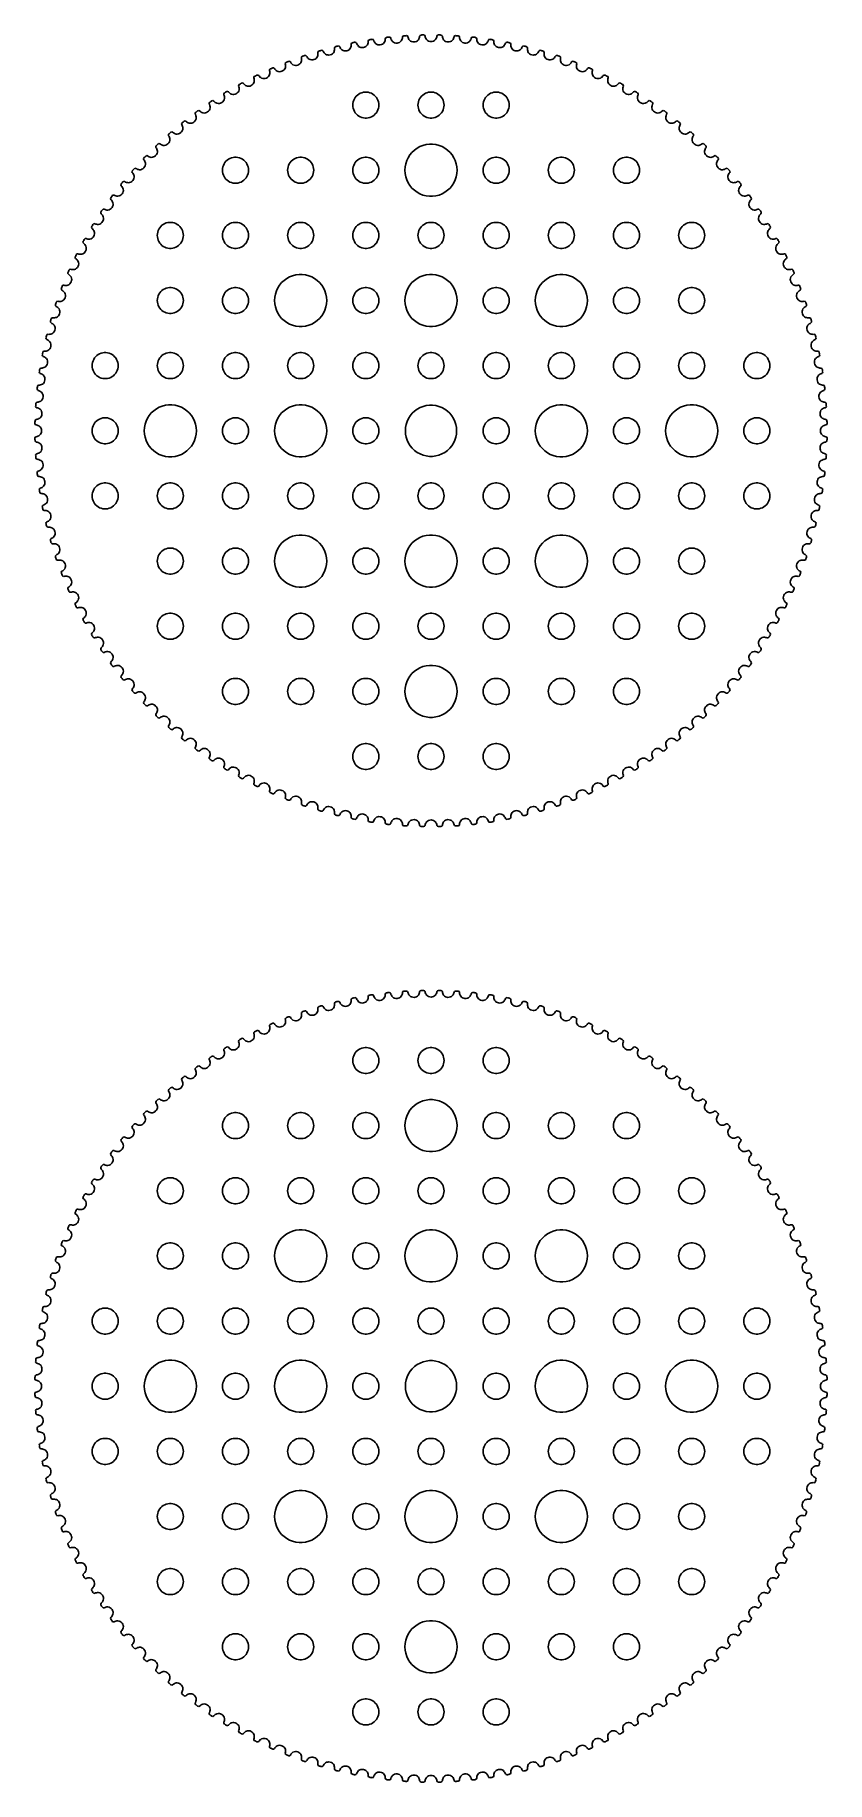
# Model space of a CAD drawing. Header units: metres. Extents: x -46 to 46, y 64 to 266.
import ezdxf

# ---------------------------------------------------------------- set-up
doc = ezdxf.new("R2010")
doc.units = ezdxf.units.M

msp = doc.modelspace()

# ---------------------------------------------------------------- linework, layer by layer
for p, q in [((-1.25227, 265.526), (-1.3045, 265.431)), ((-1.14163, 265.568), (-1.25227, 265.526)), ((-1.0938, 265.569), (-1.14163, 265.568)), ((-0.99437, 265.572), (-1.0938, 265.569)), ((-0.89494, 265.574), (-0.99437, 265.572)), ((-0.84711, 265.575), (-0.89494, 265.574)), ((-0.73459, 265.538), (-0.84711, 265.575)), ((-0.67837, 265.444), (-0.73459, 265.538)), ((0.73474, 265.538), (0.67837, 265.444)), ((0.84711, 265.575), (0.73474, 265.538)), ((0.89494, 265.574), (0.84711, 265.575)), ((0.99437, 265.572), (0.89494, 265.574)), ((1.0938, 265.569), (0.99437, 265.572)), ((1.14163, 265.568), (1.0938, 265.569)), ((1.25241, 265.526), (1.14163, 265.568)), ((1.3045, 265.431), (1.25241, 265.526)), ((-12.9927, 263.651), (-13.0183, 263.545)), ((-13.0183, 263.545), (-13.0072, 263.435)), ((-12.8967, 263.72), (-12.9927, 263.651)), ((-12.8508, 263.734), (-12.8967, 263.72)), ((-12.7553, 263.762), (-12.8508, 263.734)), ((-12.6598, 263.789), (-12.7553, 263.762)), ((-12.6138, 263.803), (-12.6598, 263.789)), ((-12.4955, 263.796), (-12.6138, 263.803)), ((-12.4171, 263.72), (-12.4955, 263.796)), ((-12.3676, 263.622), (-12.4171, 263.72)), ((-12.3061, 263.53), (-12.3676, 263.622)), ((-12.2334, 263.445), (-12.3061, 263.53)), ((-11.2384, 263.512), (-11.3405, 263.412)), ((-11.1613, 263.633), (-11.2384, 263.512)), ((-11.1279, 263.741), (-11.1613, 263.633)), ((-11.1074, 263.851), (-11.1279, 263.741)), ((-11.1002, 263.961), (-11.1074, 263.851)), ((-11.0763, 264.176), (-11.1066, 264.071)), ((-11.1066, 264.071), (-11.1002, 263.961)), ((-10.9774, 264.241), (-11.0763, 264.176)), ((-10.9309, 264.253), (-10.9774, 264.241)), ((-10.8343, 264.276), (-10.9309, 264.253)), ((-10.7377, 264.3), (-10.8343, 264.276)), ((-10.6912, 264.311), (-10.7377, 264.3)), ((-10.5733, 264.299), (-10.6912, 264.311)), ((-10.4982, 264.22), (-10.5733, 264.299)), ((-10.453, 264.12), (-10.4982, 264.22)), ((-10.3956, 264.025), (-10.453, 264.12)), ((-10.3268, 263.937), (-10.3956, 264.025)), ((-10.2472, 263.857), (-10.3268, 263.937)), ((-10.1229, 263.785), (-10.2472, 263.857)), ((-9.98607, 263.743), (-10.1229, 263.785)), ((-9.84271, 263.731), (-9.98607, 263.743)), ((-9.69872, 263.748), (-9.84271, 263.731)), ((-9.56096, 263.793), (-9.69872, 263.748)), ((-9.43611, 263.865), (-9.56096, 263.793)), ((-9.32977, 263.961), (-9.43611, 263.865)), ((-9.24748, 264.078), (-9.32977, 263.961)), ((-9.20934, 264.185), (-9.24748, 264.078)), ((-9.18408, 264.294), (-9.20934, 264.185)), ((-9.17207, 264.404), (-9.18408, 264.294)), ((-9.13879, 264.617), (-9.17361, 264.514)), ((-9.17361, 264.514), (-9.17207, 264.404)), ((-9.03714, 264.678), (-9.13879, 264.617)), ((-8.99023, 264.687), (-9.03714, 264.678)), ((-8.89272, 264.707), (-8.99023, 264.687)), ((-8.79517, 264.726), (-8.89272, 264.707)), ((-8.7482, 264.735), (-8.79517, 264.726)), ((-8.63095, 264.718), (-8.7482, 264.735)), ((-8.55939, 264.636), (-8.63095, 264.718)), ((-8.5186, 264.534), (-8.55939, 264.636)), ((-8.46536, 264.437), (-8.5186, 264.534)), ((-8.40041, 264.346), (-8.46536, 264.437)), ((-8.32446, 264.262), (-8.40041, 264.346)), ((-8.20337, 264.185), (-8.32446, 264.262)), ((-8.06853, 264.137), (-8.20337, 264.185)), ((-7.92583, 264.119), (-8.06853, 264.137)), ((-7.78122, 264.13), (-7.92583, 264.119)), ((-7.64162, 264.169), (-7.78122, 264.13)), ((-7.51378, 264.235), (-7.64162, 264.169)), ((-7.40337, 264.326), (-7.51378, 264.235)), ((-7.31601, 264.44), (-7.40337, 264.326)), ((-7.27324, 264.545), (-7.31601, 264.44)), ((-7.24327, 264.652), (-7.27324, 264.545)), ((-7.22647, 264.761), (-7.24327, 264.652)), ((-7.22322, 264.872), (-7.22647, 264.761)), ((-7.18393, 264.973), (-7.22322, 264.872)), ((-7.07971, 265.029), (-7.18393, 264.973)), ((-7.03244, 265.037), (-7.07971, 265.029)), ((-6.93417, 265.052), (-7.03244, 265.037)), ((-6.83588, 265.067), (-6.93417, 265.052)), ((-6.78856, 265.074), (-6.83588, 265.067)), ((-6.67215, 265.052), (-6.78856, 265.074)), ((-6.60425, 264.967), (-6.67215, 265.052)), ((-6.56796, 264.863), (-6.60425, 264.967)), ((-6.519, 264.764), (-6.56796, 264.863)), ((-6.45807, 264.67), (-6.519, 264.764)), ((-6.38586, 264.583), (-6.45807, 264.67)), ((-6.26825, 264.5), (-6.38586, 264.583)), ((-6.13562, 264.447), (-6.26825, 264.5)), ((-5.99385, 264.422), (-6.13562, 264.447)), ((-5.84891, 264.427), (-5.99385, 264.422)), ((-5.70773, 264.46), (-5.84891, 264.427)), ((-5.57713, 264.52), (-5.70773, 264.46)), ((-5.46286, 264.606), (-5.57713, 264.52)), ((-5.37062, 264.717), (-5.46286, 264.606)), ((-5.3233, 264.82), (-5.37062, 264.717)), ((-5.28867, 264.926), (-5.3233, 264.82)), ((-5.26714, 265.034), (-5.28867, 264.926)), ((-5.25906, 265.144), (-5.26714, 265.034)), ((-5.21538, 265.244), (-5.25906, 265.144)), ((-5.10883, 265.295), (-5.21538, 265.244)), ((-5.06128, 265.301), (-5.10883, 265.295)), ((-4.96243, 265.312), (-5.06128, 265.301)), ((-4.86357, 265.322), (-4.96243, 265.312)), ((-4.81598, 265.327), (-4.86357, 265.322)), ((-4.70065, 265.3), (-4.81598, 265.327)), ((-4.63652, 265.212), (-4.70065, 265.3)), ((-4.60483, 265.107), (-4.63652, 265.212)), ((-4.56023, 265.005), (-4.60483, 265.107)), ((-4.50343, 264.909), (-4.56023, 265.005)), ((-4.4351, 264.819), (-4.50343, 264.909)), ((-4.32121, 264.731), (-4.4351, 264.819)), ((-4.19102, 264.672), (-4.32121, 264.731)), ((-4.05048, 264.642), (-4.19102, 264.672)), ((-3.90547, 264.64), (-4.05048, 264.642)), ((-3.76299, 264.667), (-3.90547, 264.64)), ((-3.62987, 264.721), (-3.76299, 264.667)), ((-3.51196, 264.802), (-3.62987, 264.721)), ((-3.41499, 264.908), (-3.51196, 264.802)), ((-3.36324, 265.009), (-3.41499, 264.908)), ((-3.32401, 265.114), (-3.36324, 265.009)), ((-3.29776, 265.221), (-3.32401, 265.114)), ((-3.28491, 265.33), (-3.29776, 265.221)), ((-3.23691, 265.428), (-3.28491, 265.33)), ((-3.1282, 265.475), (-3.23691, 265.428)), ((-3.08046, 265.478), (-3.1282, 265.475)), ((-2.98123, 265.485), (-3.08046, 265.478)), ((-2.882, 265.491), (-2.98123, 265.485)), ((-2.83424, 265.494), (-2.882, 265.491)), ((-2.72021, 265.462), (-2.83424, 265.494)), ((-2.65999, 265.371), (-2.72021, 265.462)), ((-2.63292, 265.265), (-2.65999, 265.371)), ((-2.59277, 265.162), (-2.63292, 265.265)), ((-2.54022, 265.063), (-2.59277, 265.162)), ((-2.47591, 264.97), (-2.54022, 265.063)), ((-2.36594, 264.877), (-2.47591, 264.97)), ((-2.23846, 264.812), (-2.36594, 264.877)), ((-2.09938, 264.776), (-2.23846, 264.812)), ((-1.95459, 264.768), (-2.09938, 264.776)), ((-1.81107, 264.788), (-1.95459, 264.768)), ((-1.6757, 264.837), (-1.81107, 264.788)), ((-1.55437, 264.913), (-1.6757, 264.837)), ((-1.45288, 265.014), (-1.55437, 264.913)), ((-1.39676, 265.113), (-1.45288, 265.014)), ((-1.35301, 265.216), (-1.39676, 265.113)), ((-1.32211, 265.322), (-1.35301, 265.216)), ((-1.3045, 265.431), (-1.32211, 265.322)), ((-0.65599, 265.336), (-0.67837, 265.444)), ((-0.62039, 265.232), (-0.65599, 265.336)), ((-0.57219, 265.131), (-0.62039, 265.232)), ((-0.51199, 265.035), (-0.57219, 265.131)), ((-0.40616, 264.938), (-0.51199, 265.035)), ((-0.28165, 264.867), (-0.40616, 264.938)), ((-0.14429, 264.825), (-0.28165, 264.867)), ((0, 264.81), (-0.14429, 264.825)), ((0.14429, 264.825), (0, 264.81)), ((0.28165, 264.867), (0.14429, 264.825)), ((0.40616, 264.938), (0.28165, 264.867)), ((0.51199, 265.035), (0.40616, 264.938)), ((0.57236, 265.131), (0.51199, 265.035)), ((0.62054, 265.232), (0.57236, 265.131)), ((0.65605, 265.336), (0.62054, 265.232)), ((0.67837, 265.444), (0.65605, 265.336)), ((1.32216, 265.322), (1.3045, 265.431)), ((1.35316, 265.216), (1.32216, 265.322)), ((1.39693, 265.113), (1.35316, 265.216)), ((1.45288, 265.014), (1.39693, 265.113)), ((1.55437, 264.913), (1.45288, 265.014)), ((1.6757, 264.837), (1.55437, 264.913)), ((1.81107, 264.788), (1.6757, 264.837)), ((1.95459, 264.768), (1.81107, 264.788)), ((2.09938, 264.776), (1.95459, 264.768)), ((2.23846, 264.812), (2.09938, 264.776)), ((2.36594, 264.877), (2.23846, 264.812)), ((2.47591, 264.97), (2.36594, 264.877)), ((2.54041, 265.063), (2.47591, 264.97)), ((2.59293, 265.162), (2.54041, 265.063)), ((2.63297, 265.265), (2.59293, 265.162)), ((2.65999, 265.371), (2.63297, 265.265)), ((2.72035, 265.462), (2.65999, 265.371)), ((2.83424, 265.494), (2.72035, 265.462)), ((2.882, 265.491), (2.83424, 265.494)), ((2.98123, 265.485), (2.882, 265.491)), ((3.08046, 265.478), (2.98123, 265.485)), ((3.1282, 265.475), (3.08046, 265.478)), ((3.23705, 265.428), (3.1282, 265.475)), ((3.28491, 265.33), (3.23705, 265.428)), ((3.29781, 265.221), (3.28491, 265.33)), ((3.32416, 265.114), (3.29781, 265.221)), ((3.3634, 265.009), (3.32416, 265.114)), ((3.41499, 264.908), (3.3634, 265.009)), ((3.51196, 264.802), (3.41499, 264.908)), ((3.62987, 264.721), (3.51196, 264.802)), ((3.76299, 264.667), (3.62987, 264.721)), ((3.90547, 264.64), (3.76299, 264.667)), ((4.05048, 264.642), (3.90547, 264.64)), ((4.19102, 264.672), (4.05048, 264.642)), ((4.32121, 264.731), (4.19102, 264.672)), ((4.4351, 264.819), (4.32121, 264.731)), ((4.5036, 264.909), (4.4351, 264.819)), ((4.56038, 265.005), (4.5036, 264.909)), ((4.60487, 265.107), (4.56038, 265.005)), ((4.63652, 265.212), (4.60487, 265.107)), ((4.70079, 265.3), (4.63652, 265.212)), ((4.81598, 265.327), (4.70079, 265.3)), ((4.86357, 265.322), (4.81598, 265.327)), ((4.96243, 265.312), (4.86357, 265.322)), ((5.06128, 265.301), (4.96243, 265.312)), ((5.10883, 265.295), (5.06128, 265.301)), ((5.21552, 265.244), (5.10883, 265.295)), ((5.25906, 265.144), (5.21552, 265.244)), ((5.26718, 265.034), (5.25906, 265.144)), ((5.28882, 264.926), (5.26718, 265.034)), ((5.32347, 264.82), (5.28882, 264.926)), ((5.37062, 264.717), (5.32347, 264.82)), ((5.46286, 264.606), (5.37062, 264.717)), ((5.57713, 264.52), (5.46286, 264.606)), ((5.70773, 264.46), (5.57713, 264.52)), ((5.84891, 264.427), (5.70773, 264.46)), ((5.99385, 264.422), (5.84891, 264.427)), ((6.13562, 264.447), (5.99385, 264.422)), ((6.26825, 264.5), (6.13562, 264.447)), ((6.38586, 264.583), (6.26825, 264.5)), ((6.45824, 264.67), (6.38586, 264.583)), ((6.51915, 264.764), (6.45824, 264.67)), ((6.56801, 264.863), (6.51915, 264.764)), ((6.60425, 264.967), (6.56801, 264.863)), ((6.67229, 265.052), (6.60425, 264.967)), ((6.78856, 265.074), (6.67229, 265.052)), ((6.83588, 265.067), (6.78856, 265.074)), ((6.93417, 265.052), (6.83588, 265.067)), ((7.03244, 265.037), (6.93417, 265.052)), ((7.07971, 265.029), (7.03244, 265.037)), ((7.18407, 264.973), (7.07971, 265.029)), ((7.22322, 264.872), (7.18407, 264.973)), ((7.22653, 264.761), (7.22322, 264.872)), ((7.24342, 264.652), (7.22653, 264.761)), ((7.27341, 264.545), (7.24342, 264.652)), ((7.31601, 264.44), (7.27341, 264.545)), ((7.40337, 264.326), (7.31601, 264.44)), ((7.51378, 264.235), (7.40337, 264.326)), ((7.64162, 264.169), (7.51378, 264.235)), ((7.78122, 264.13), (7.64162, 264.169)), ((7.92583, 264.119), (7.78122, 264.13)), ((8.06853, 264.137), (7.92583, 264.119)), ((8.20337, 264.185), (8.06853, 264.137)), ((8.32446, 264.262), (8.20337, 264.185)), ((8.40057, 264.346), (8.32446, 264.262)), ((8.46552, 264.437), (8.40057, 264.346)), ((8.51865, 264.534), (8.46552, 264.437)), ((8.55939, 264.636), (8.51865, 264.534)), ((8.63109, 264.718), (8.55939, 264.636)), ((8.7482, 264.735), (8.63109, 264.718)), ((8.79517, 264.726), (8.7482, 264.735)), ((8.89272, 264.707), (8.79517, 264.726)), ((8.99023, 264.687), (8.89272, 264.707)), ((9.03714, 264.678), (8.99023, 264.687)), ((9.13893, 264.617), (9.03714, 264.678)), ((9.17361, 264.514), (9.13893, 264.617)), ((9.17212, 264.404), (9.17361, 264.514)), ((9.18423, 264.294), (9.17212, 264.404)), ((9.2095, 264.185), (9.18423, 264.294)), ((9.24748, 264.078), (9.2095, 264.185)), ((9.32977, 263.961), (9.24748, 264.078)), ((9.43611, 263.865), (9.32977, 263.961)), ((9.56096, 263.793), (9.43611, 263.865)), ((9.69872, 263.748), (9.56096, 263.793)), ((9.84271, 263.731), (9.69872, 263.748)), ((9.98607, 263.743), (9.84271, 263.731)), ((10.1229, 263.785), (9.98607, 263.743)), ((10.2472, 263.857), (10.1229, 263.785)), ((10.3269, 263.937), (10.2472, 263.857)), ((10.3958, 264.025), (10.3269, 263.937)), ((10.4531, 264.12), (10.3958, 264.025)), ((10.4982, 264.22), (10.4531, 264.12)), ((10.5734, 264.299), (10.4982, 264.22)), ((10.6912, 264.311), (10.5734, 264.299)), ((10.7377, 264.3), (10.6912, 264.311)), ((10.8343, 264.276), (10.7377, 264.3)), ((10.9309, 264.253), (10.8343, 264.276)), ((10.9774, 264.241), (10.9309, 264.253)), ((11.0764, 264.176), (10.9774, 264.241)), ((11.1066, 264.071), (11.0764, 264.176)), ((11.1003, 263.961), (11.1066, 264.071)), ((11.1076, 263.851), (11.1003, 263.961)), ((11.1281, 263.741), (11.1076, 263.851)), ((11.1613, 263.633), (11.1281, 263.741)), ((11.2384, 263.512), (11.1613, 263.633)), ((11.3405, 263.412), (11.2384, 263.512)), ((12.3062, 263.53), (12.2336, 263.445)), ((12.3676, 263.622), (12.3062, 263.53)), ((12.4171, 263.72), (12.3676, 263.622)), ((12.4957, 263.796), (12.4171, 263.72)), ((12.6138, 263.803), (12.4957, 263.796)), ((12.6598, 263.789), (12.6138, 263.803)), ((12.7553, 263.762), (12.6598, 263.789)), ((12.8508, 263.734), (12.7553, 263.762)), ((12.8967, 263.72), (12.8508, 263.734)), ((12.9928, 263.651), (12.8967, 263.72)), ((13.0183, 263.545), (12.9928, 263.651)), ((13.0072, 263.435), (13.0183, 263.545)), ((-18.5791, 261.582), (-18.5907, 261.473)), ((-18.493, 261.663), (-18.5791, 261.582)), ((-18.4492, 261.682), (-18.493, 261.663)), ((-18.3582, 261.722), (-18.4492, 261.682)), ((-18.2672, 261.762), (-18.3582, 261.722)), ((-18.2233, 261.781), (-18.2672, 261.762)), ((-18.1051, 261.79), (-18.2233, 261.781)), ((-18.0175, 261.725), (-18.1051, 261.79)), ((-17.9555, 261.634), (-18.0175, 261.725)), ((-17.8826, 261.551), (-17.9555, 261.634)), ((-17.7995, 261.477), (-17.8826, 261.551)), ((-16.9098, 261.56), (-17.0204, 261.468)), ((-16.8217, 261.673), (-16.9098, 261.56)), ((-16.7611, 261.803), (-16.8217, 261.673)), ((-16.7476, 262.352), (-16.764, 262.245)), ((-16.764, 262.245), (-16.7433, 262.136)), ((-16.7421, 261.915), (-16.7611, 261.803)), ((-16.6581, 262.43), (-16.7476, 262.352)), ((-16.7433, 262.136), (-16.7361, 262.026)), ((-16.7361, 262.026), (-16.7421, 261.915)), ((-16.6135, 262.447), (-16.6581, 262.43)), ((-16.5209, 262.483), (-16.6135, 262.447)), ((-16.4281, 262.519), (-16.5209, 262.483)), ((-16.3835, 262.536), (-16.4281, 262.519)), ((-16.265, 262.54), (-16.3835, 262.536)), ((-16.1803, 262.472), (-16.265, 262.54)), ((-16.1224, 262.378), (-16.1803, 262.472)), ((-16.0531, 262.292), (-16.1224, 262.378)), ((-15.9734, 262.214), (-16.0531, 262.292)), ((-15.884, 262.144), (-15.9734, 262.214)), ((-15.7513, 262.089), (-15.884, 262.144)), ((-15.6102, 262.065), (-15.7513, 262.089)), ((-15.4665, 262.072), (-15.6102, 262.065)), ((-15.326, 262.108), (-15.4665, 262.072)), ((-15.1954, 262.171), (-15.326, 262.108)), ((-15.0809, 262.258), (-15.1954, 262.171)), ((-14.988, 262.367), (-15.0809, 262.258)), ((-14.9218, 262.494), (-14.988, 262.367)), ((-14.8979, 262.605), (-14.9218, 262.494)), ((-14.8843, 263.043), (-14.9053, 262.936)), ((-14.9053, 262.936), (-14.8895, 262.827)), ((-14.887, 262.716), (-14.8979, 262.605)), ((-14.8895, 262.827), (-14.887, 262.716)), ((-14.7914, 263.116), (-14.8843, 263.043)), ((-14.7462, 263.131), (-14.7914, 263.116)), ((-14.6521, 263.164), (-14.7462, 263.131)), ((-14.5578, 263.195), (-14.6521, 263.164)), ((-14.5125, 263.211), (-14.5578, 263.195)), ((-14.394, 263.209), (-14.5125, 263.211)), ((-14.3123, 263.137), (-14.394, 263.209)), ((-14.2585, 263.041), (-14.3123, 263.137)), ((-14.1931, 262.952), (-14.2585, 263.041)), ((-14.1169, 262.87), (-14.1931, 262.952)), ((-14.0306, 262.797), (-14.1169, 262.87)), ((-13.9004, 262.736), (-14.0306, 262.797)), ((-13.7605, 262.706), (-13.9004, 262.736)), ((-13.6167, 262.707), (-13.7605, 262.706)), ((-13.4747, 262.736), (-13.6167, 262.707)), ((-13.3414, 262.793), (-13.4747, 262.736)), ((-13.2233, 262.876), (-13.3414, 262.793)), ((-13.1257, 262.98), (-13.2233, 262.876)), ((-13.054, 263.105), (-13.1257, 262.98)), ((-13.0253, 263.214), (-13.054, 263.105)), ((-13.0096, 263.325), (-13.0253, 263.214)), ((-13.0072, 263.435), (-13.0096, 263.325)), ((-12.1505, 263.368), (-12.2334, 263.445)), ((-12.0231, 263.301), (-12.1505, 263.368)), ((-11.8846, 263.266), (-12.0231, 263.301)), ((-11.7409, 263.26), (-11.8846, 263.266)), ((-11.5977, 263.283), (-11.7409, 263.26)), ((-11.4621, 263.335), (-11.5977, 263.283)), ((-11.3405, 263.412), (-11.4621, 263.335)), ((11.4621, 263.335), (11.3405, 263.412)), ((11.5977, 263.283), (11.4621, 263.335)), ((11.7409, 263.26), (11.5977, 263.283)), ((11.8846, 263.266), (11.7409, 263.26)), ((12.0231, 263.301), (11.8846, 263.266)), ((12.1505, 263.368), (12.0231, 263.301)), ((12.2336, 263.445), (12.1505, 263.368)), ((13.0097, 263.325), (13.0072, 263.435)), ((13.0254, 263.214), (13.0097, 263.325)), ((13.054, 263.105), (13.0254, 263.214)), ((13.1257, 262.98), (13.054, 263.105)), ((13.2233, 262.876), (13.1257, 262.98)), ((13.3414, 262.793), (13.2233, 262.876)), ((13.4747, 262.736), (13.3414, 262.793)), ((13.6167, 262.707), (13.4747, 262.736)), ((13.7605, 262.706), (13.6167, 262.707)), ((13.9004, 262.736), (13.7605, 262.706)), ((14.0306, 262.797), (13.9004, 262.736)), ((14.117, 262.87), (14.0306, 262.797)), ((14.1933, 262.952), (14.117, 262.87)), ((14.2586, 263.041), (14.1933, 262.952)), ((14.3123, 263.137), (14.2586, 263.041)), ((14.3941, 263.209), (14.3123, 263.137)), ((14.5125, 263.211), (14.3941, 263.209)), ((14.5578, 263.195), (14.5125, 263.211)), ((14.6521, 263.164), (14.5578, 263.195)), ((14.7462, 263.131), (14.6521, 263.164)), ((14.7914, 263.116), (14.7462, 263.131)), ((14.8844, 263.043), (14.7914, 263.116)), ((14.9053, 262.936), (14.8844, 263.043)), ((14.8872, 262.716), (14.8895, 262.827)), ((14.898, 262.605), (14.8872, 262.716)), ((14.8895, 262.827), (14.9053, 262.936)), ((14.9218, 262.494), (14.898, 262.605)), ((14.988, 262.367), (14.9218, 262.494)), ((15.0809, 262.258), (14.988, 262.367)), ((15.1954, 262.171), (15.0809, 262.258)), ((15.326, 262.108), (15.1954, 262.171)), ((15.4665, 262.072), (15.326, 262.108)), ((15.6102, 262.065), (15.4665, 262.072)), ((15.7513, 262.089), (15.6102, 262.065)), ((15.884, 262.144), (15.7513, 262.089)), ((15.9736, 262.214), (15.884, 262.144)), ((16.0533, 262.292), (15.9736, 262.214)), ((16.1224, 262.378), (16.0533, 262.292)), ((16.1803, 262.472), (16.1224, 262.378)), ((16.2652, 262.54), (16.1803, 262.472)), ((16.3835, 262.536), (16.2652, 262.54)), ((16.4281, 262.519), (16.3835, 262.536)), ((16.5209, 262.483), (16.4281, 262.519)), ((16.6135, 262.447), (16.5209, 262.483)), ((16.6581, 262.43), (16.6135, 262.447)), ((16.7478, 262.352), (16.6581, 262.43)), ((16.7362, 262.026), (16.7434, 262.136)), ((16.7422, 261.915), (16.7362, 262.026)), ((16.7611, 261.803), (16.7422, 261.915)), ((16.7434, 262.136), (16.764, 262.245)), ((16.764, 262.245), (16.7478, 262.352)), ((16.8217, 261.673), (16.7611, 261.803)), ((16.9098, 261.56), (16.8217, 261.673)), ((17.0204, 261.468), (16.9098, 261.56)), ((17.8827, 261.551), (17.7997, 261.477)), ((17.9556, 261.634), (17.8827, 261.551)), ((18.0175, 261.725), (17.9556, 261.634)), ((18.1053, 261.79), (18.0175, 261.725)), ((18.2233, 261.781), (18.1053, 261.79)), ((18.2672, 261.762), (18.2233, 261.781)), ((18.3582, 261.722), (18.2672, 261.762)), ((18.4492, 261.682), (18.3582, 261.722)), ((18.493, 261.663), (18.4492, 261.682)), ((18.5792, 261.581), (18.493, 261.663)), ((18.5907, 261.473), (18.5792, 261.581)), ((-22.1325, 259.804), (-22.1346, 259.695)), ((-22.1346, 259.695), (-22.1, 259.59)), ((-22.0537, 259.892), (-22.1325, 259.804)), ((-22.1, 259.59), (-22.0784, 259.482)), ((-22.0119, 259.916), (-22.0537, 259.892)), ((-21.9247, 259.964), (-22.0119, 259.916)), ((-21.8375, 260.011), (-21.9247, 259.964)), ((-21.7955, 260.034), (-21.8375, 260.011)), ((-21.6785, 260.053), (-21.7955, 260.034)), ((-21.5855, 259.996), (-21.6785, 260.053)), ((-21.5159, 259.911), (-21.5855, 259.996)), ((-21.436, 259.835), (-21.5159, 259.911)), ((-21.3467, 259.767), (-21.436, 259.835)), ((-21.249, 259.71), (-21.3467, 259.767)), ((-21.1103, 259.673), (-21.249, 259.71)), ((-20.9673, 259.668), (-21.1103, 259.673)), ((-20.8257, 259.693), (-20.9673, 259.668)), ((-20.6911, 259.747), (-20.8257, 259.693)), ((-20.5698, 259.827), (-20.6911, 259.747)), ((-20.4677, 259.928), (-20.5698, 259.827)), ((-20.3897, 260.048), (-20.4677, 259.928)), ((-20.3407, 260.183), (-20.3897, 260.048)), ((-20.3752, 260.732), (-20.3821, 260.623)), ((-20.3821, 260.623), (-20.3521, 260.517)), ((-20.2927, 260.816), (-20.3752, 260.732)), ((-20.3521, 260.517), (-20.3352, 260.408)), ((-20.3315, 260.296), (-20.3407, 260.183)), ((-20.3352, 260.408), (-20.3315, 260.296)), ((-20.2498, 260.838), (-20.2927, 260.816)), ((-20.1607, 260.882), (-20.2498, 260.838)), ((-20.0714, 260.926), (-20.1607, 260.882)), ((-20.0284, 260.947), (-20.0714, 260.926)), ((-19.9108, 260.961), (-20.0284, 260.947)), ((-19.8204, 260.9), (-19.9108, 260.961)), ((-19.7545, 260.811), (-19.8204, 260.9)), ((-19.678, 260.732), (-19.7545, 260.811)), ((-19.5918, 260.661), (-19.678, 260.732)), ((-19.4966, 260.599), (-19.5918, 260.661)), ((-19.3597, 260.556), (-19.4966, 260.599)), ((-19.2171, 260.545), (-19.3597, 260.556)), ((-19.0745, 260.564), (-19.2171, 260.545)), ((-18.9376, 260.612), (-19.0745, 260.564)), ((-18.813, 260.686), (-18.9376, 260.612)), ((-18.7065, 260.783), (-18.813, 260.686)), ((-18.6234, 260.899), (-18.7065, 260.783)), ((-18.5686, 261.032), (-18.6234, 260.899)), ((-18.5907, 261.473), (-18.5654, 261.366)), ((-18.5544, 261.144), (-18.5686, 261.032)), ((-18.5654, 261.366), (-18.5533, 261.256)), ((-18.5533, 261.256), (-18.5544, 261.144)), ((-17.7072, 261.411), (-17.7995, 261.477)), ((-17.5722, 261.362), (-17.7072, 261.411)), ((-17.4303, 261.344), (-17.5722, 261.362)), ((-17.287, 261.357), (-17.4303, 261.344)), ((-17.1481, 261.399), (-17.287, 261.357)), ((-17.0204, 261.468), (-17.1481, 261.399)), ((17.1481, 261.399), (17.0204, 261.468)), ((17.287, 261.357), (17.1481, 261.399)), ((17.4303, 261.344), (17.287, 261.357)), ((17.5722, 261.362), (17.4303, 261.344)), ((17.7072, 261.411), (17.5722, 261.362)), ((17.7997, 261.477), (17.7072, 261.411)), ((18.5535, 261.256), (18.5654, 261.366)), ((18.5546, 261.144), (18.5535, 261.256)), ((18.5686, 261.032), (18.5546, 261.144)), ((18.5654, 261.366), (18.5907, 261.473)), ((18.6234, 260.899), (18.5686, 261.032)), ((18.7065, 260.783), (18.6234, 260.899)), ((18.813, 260.686), (18.7065, 260.783)), ((18.9376, 260.612), (18.813, 260.686)), ((19.0745, 260.564), (18.9376, 260.612)), ((19.2171, 260.545), (19.0745, 260.564)), ((19.3597, 260.556), (19.2171, 260.545)), ((19.4966, 260.599), (19.3597, 260.556)), ((19.5919, 260.661), (19.4966, 260.599)), ((19.6781, 260.732), (19.5919, 260.661)), ((19.7545, 260.811), (19.6781, 260.732)), ((19.8204, 260.9), (19.7545, 260.811)), ((19.9109, 260.961), (19.8204, 260.9)), ((20.0284, 260.947), (19.9109, 260.961)), ((20.0714, 260.926), (20.0284, 260.947)), ((20.1607, 260.882), (20.0714, 260.926)), ((20.2498, 260.838), (20.1607, 260.882)), ((20.2927, 260.816), (20.2498, 260.838)), ((20.3753, 260.731), (20.2927, 260.816)), ((20.3316, 260.296), (20.3354, 260.407)), ((20.3407, 260.183), (20.3316, 260.296)), ((20.3354, 260.407), (20.3521, 260.517)), ((20.3897, 260.048), (20.3407, 260.183)), ((20.3521, 260.517), (20.3821, 260.623)), ((20.3821, 260.623), (20.3753, 260.731)), ((20.4677, 259.928), (20.3897, 260.048)), ((20.5698, 259.827), (20.4677, 259.928)), ((20.6911, 259.747), (20.5698, 259.827)), ((20.8257, 259.693), (20.6911, 259.747)), ((20.9673, 259.668), (20.8257, 259.693)), ((21.1103, 259.673), (20.9673, 259.668)), ((21.249, 259.71), (21.1103, 259.673)), ((21.3469, 259.767), (21.249, 259.71)), ((21.4361, 259.834), (21.3469, 259.767)), ((21.5159, 259.911), (21.4361, 259.834)), ((21.5855, 259.996), (21.5159, 259.911)), ((21.6786, 260.053), (21.5855, 259.996)), ((21.7955, 260.034), (21.6786, 260.053)), ((21.8375, 260.011), (21.7955, 260.034)), ((21.9247, 259.964), (21.8375, 260.011)), ((22.0119, 259.916), (21.9247, 259.964)), ((22.0537, 259.892), (22.0119, 259.916)), ((22.1326, 259.804), (22.0537, 259.892)), ((22.0786, 259.482), (22.1001, 259.59)), ((22.1001, 259.59), (22.1346, 259.695)), ((22.1346, 259.695), (22.1326, 259.804)), ((-25.4467, 257.819), (-25.5174, 257.724)), ((-25.5174, 257.724), (-25.51, 257.615)), ((-25.51, 257.615), (-25.4664, 257.514)), ((-25.4664, 257.514), (-25.4355, 257.408)), ((-25.407, 257.845), (-25.4467, 257.819)), ((-25.3243, 257.901), (-25.407, 257.845)), ((-25.2416, 257.956), (-25.3243, 257.901)), ((-25.2017, 257.982), (-25.2416, 257.956)), ((-25.0869, 258.011), (-25.2017, 257.982)), ((-24.9893, 257.963), (-25.0869, 258.011)), ((-24.9125, 257.884), (-24.9893, 257.963)), ((-24.8262, 257.815), (-24.9125, 257.884)), ((-24.7314, 257.756), (-24.8262, 257.815)), ((-24.6291, 257.707), (-24.7314, 257.756)), ((-24.4876, 257.682), (-24.6291, 257.707)), ((-24.3448, 257.69), (-24.4876, 257.682)), ((-24.206, 257.727), (-24.3448, 257.69)), ((-24.0765, 257.793), (-24.206, 257.727)), ((-23.9626, 257.882), (-24.0765, 257.793)), ((-23.8697, 257.992), (-23.9626, 257.882)), ((-23.8025, 258.118), (-23.8697, 257.992)), ((-23.7728, 258.892), (-23.8476, 258.801)), ((-23.8476, 258.801), (-23.845, 258.692)), ((-23.845, 258.692), (-23.8059, 258.589)), ((-23.8059, 258.589), (-23.7796, 258.481)), ((-23.7655, 258.257), (-23.8025, 258.118)), ((-23.7796, 258.481), (-23.7661, 258.371)), ((-23.732, 258.917), (-23.7728, 258.892)), ((-23.7661, 258.371), (-23.7655, 258.257)), ((-23.647, 258.969), (-23.732, 258.917)), ((-23.562, 259.021), (-23.647, 258.969)), ((-23.521, 259.045), (-23.562, 259.021)), ((-23.405, 259.069), (-23.521, 259.045)), ((-23.3096, 259.017), (-23.405, 259.069)), ((-23.2363, 258.934), (-23.3096, 259.017)), ((-23.1531, 258.862), (-23.2363, 258.934)), ((-23.061, 258.798), (-23.1531, 258.862)), ((-22.9609, 258.745), (-23.061, 258.798)), ((-22.8207, 258.714), (-22.9609, 258.745)), ((-22.6776, 258.716), (-22.8207, 258.714)), ((-22.5373, 258.747), (-22.6776, 258.716)), ((-22.4051, 258.807), (-22.5373, 258.747)), ((-22.2874, 258.891), (-22.4051, 258.807)), ((-22.1898, 258.997), (-22.2874, 258.891)), ((-22.1172, 259.12), (-22.1898, 258.997)), ((-22.0741, 259.257), (-22.1172, 259.12)), ((-22.0784, 259.482), (-22.0698, 259.371)), ((-22.0698, 259.371), (-22.0741, 259.257)), ((-9, 257.5), (-8.98816, 257.688)), ((-8.98816, 257.312), (-9, 257.5)), ((-8.98816, 257.688), (-8.95287, 257.873)), ((-8.95287, 257.873), (-8.89465, 258.052)), ((-8.89465, 258.052), (-8.81445, 258.223)), ((-8.81445, 258.223), (-8.71352, 258.382)), ((-8.71352, 258.382), (-8.59344, 258.527)), ((-8.59344, 258.527), (-8.45613, 258.656)), ((-8.45613, 258.656), (-8.30373, 258.766)), ((-8.30373, 258.766), (-8.13866, 258.857)), ((-8.13866, 258.857), (-7.96352, 258.927)), ((-7.96352, 258.927), (-7.78107, 258.973)), ((-7.78107, 258.973), (-7.59418, 258.997)), ((-7.59418, 258.997), (-7.40581, 258.997)), ((-7.40581, 258.997), (-7.21892, 258.973)), ((-7.21892, 258.973), (-7.03647, 258.927)), ((-7.03647, 258.927), (-6.86133, 258.857)), ((-6.86133, 258.857), (-6.69626, 258.766)), ((-6.69626, 258.766), (-6.54385, 258.656)), ((-6.54385, 258.656), (-6.40654, 258.527)), ((-6.40654, 258.527), (-6.28647, 258.382)), ((-6.28647, 258.382), (-6.18553, 258.223)), ((-6.18553, 258.223), (-6.10533, 258.052)), ((-6.10533, 258.052), (-6.04712, 257.873)), ((-6.04712, 257.873), (-6.01183, 257.688)), ((-6.01183, 257.688), (-6, 257.5)), ((-6, 257.5), (-6.01183, 257.312)), ((-1.5, 257.5), (-1.48816, 257.688)), ((-1.48816, 257.312), (-1.5, 257.5)), ((-1.48816, 257.688), (-1.45287, 257.873)), ((-1.45287, 257.873), (-1.39465, 258.052)), ((-1.39465, 258.052), (-1.31445, 258.223)), ((-1.31445, 258.223), (-1.21352, 258.382)), ((-1.21352, 258.382), (-1.09344, 258.527)), ((-1.09344, 258.527), (-0.95613, 258.656)), ((-0.95613, 258.656), (-0.80373, 258.766)), ((-0.80373, 258.766), (-0.63866, 258.857)), ((-0.63866, 258.857), (-0.46352, 258.927)), ((-0.46352, 258.927), (-0.28107, 258.973)), ((-0.28107, 258.973), (-0.09418, 258.997)), ((-0.09418, 258.997), (0.09418, 258.997)), ((0.09418, 258.997), (0.28107, 258.973)), ((0.28107, 258.973), (0.46352, 258.927)), ((0.46352, 258.927), (0.63866, 258.857)), ((0.63866, 258.857), (0.80373, 258.766)), ((0.80373, 258.766), (0.95613, 258.656)), ((0.95613, 258.656), (1.09344, 258.527)), ((1.09344, 258.527), (1.21352, 258.382)), ((1.21352, 258.382), (1.31445, 258.223)), ((1.31445, 258.223), (1.39465, 258.052)), ((1.39465, 258.052), (1.45287, 257.873)), ((1.45287, 257.873), (1.48816, 257.688)), ((1.48816, 257.688), (1.5, 257.5)), ((1.5, 257.5), (1.48816, 257.312)), ((6, 257.5), (6.01183, 257.688)), ((6.01183, 257.312), (6, 257.5)), ((6.01183, 257.688), (6.04712, 257.873)), ((6.04712, 257.873), (6.10533, 258.052)), ((6.10533, 258.052), (6.18553, 258.223)), ((6.18553, 258.223), (6.28647, 258.382)), ((6.28647, 258.382), (6.40654, 258.527)), ((6.40654, 258.527), (6.54385, 258.656)), ((6.54385, 258.656), (6.69626, 258.766)), ((6.69626, 258.766), (6.86133, 258.857)), ((6.86133, 258.857), (7.03647, 258.927)), ((7.03647, 258.927), (7.21892, 258.973)), ((7.21892, 258.973), (7.40581, 258.997)), ((7.40581, 258.997), (7.59418, 258.997)), ((7.59418, 258.997), (7.78107, 258.973)), ((7.78107, 258.973), (7.96352, 258.927)), ((7.96352, 258.927), (8.13866, 258.857)), ((8.13866, 258.857), (8.30373, 258.766)), ((8.30373, 258.766), (8.45613, 258.656)), ((8.45613, 258.656), (8.59344, 258.527)), ((8.59344, 258.527), (8.71352, 258.382)), ((8.71352, 258.382), (8.81445, 258.223)), ((8.81445, 258.223), (8.89465, 258.052)), ((8.89465, 258.052), (8.95287, 257.873)), ((8.95287, 257.873), (8.98816, 257.688)), ((8.98816, 257.688), (9, 257.5)), ((9, 257.5), (8.98816, 257.312)), ((22.07, 259.371), (22.0786, 259.482)), ((22.0741, 259.257), (22.07, 259.371)), ((22.1172, 259.12), (22.0741, 259.257)), ((22.1898, 258.997), (22.1172, 259.12)), ((22.2874, 258.891), (22.1898, 258.997)), ((22.4051, 258.807), (22.2874, 258.891)), ((22.5373, 258.747), (22.4051, 258.807)), ((22.6776, 258.716), (22.5373, 258.747)), ((22.8207, 258.714), (22.6776, 258.716)), ((22.9609, 258.745), (22.8207, 258.714)), ((23.0612, 258.798), (22.9609, 258.745)), ((23.1533, 258.862), (23.0612, 258.798)), ((23.2363, 258.934), (23.1533, 258.862)), ((23.3096, 259.017), (23.2363, 258.934)), ((23.4051, 259.069), (23.3096, 259.017)), ((23.521, 259.045), (23.4051, 259.069)), ((23.562, 259.021), (23.521, 259.045)), ((23.647, 258.969), (23.562, 259.021)), ((23.732, 258.917), (23.647, 258.969)), ((23.7728, 258.892), (23.732, 258.917)), ((23.7655, 258.257), (23.7663, 258.371)), ((23.8025, 258.118), (23.7655, 258.257)), ((23.7663, 258.371), (23.7797, 258.481)), ((23.8477, 258.801), (23.7728, 258.892)), ((23.7797, 258.481), (23.8059, 258.589)), ((23.8697, 257.992), (23.8025, 258.118)), ((23.8059, 258.589), (23.845, 258.692)), ((23.845, 258.692), (23.8477, 258.801)), ((23.9626, 257.882), (23.8697, 257.992)), ((24.0765, 257.793), (23.9626, 257.882)), ((24.206, 257.727), (24.0765, 257.793)), ((24.3448, 257.69), (24.206, 257.727)), ((24.4876, 257.682), (24.3448, 257.69)), ((24.6291, 257.707), (24.4876, 257.682)), ((24.7316, 257.756), (24.6291, 257.707)), ((24.8263, 257.815), (24.7316, 257.756)), ((24.9125, 257.884), (24.8263, 257.815)), ((24.9893, 257.963), (24.9125, 257.884)), ((25.087, 258.011), (24.9893, 257.963)), ((25.2017, 257.982), (25.087, 258.011)), ((25.2416, 257.956), (25.2017, 257.982)), ((25.3243, 257.901), (25.2416, 257.956)), ((25.407, 257.845), (25.3243, 257.901)), ((25.4467, 257.819), (25.407, 257.845)), ((25.4356, 257.407), (25.4665, 257.514)), ((25.5175, 257.724), (25.4467, 257.819)), ((25.4665, 257.514), (25.51, 257.615)), ((25.51, 257.615), (25.5175, 257.724)), ((-28.6087, 255.487), (-28.6459, 255.457)), ((-28.5312, 255.549), (-28.6087, 255.487)), ((-28.4536, 255.611), (-28.5312, 255.549)), ((-28.4162, 255.641), (-28.4536, 255.611)), ((-28.3043, 255.68), (-28.4162, 255.641)), ((-28.2029, 255.64), (-28.3043, 255.68)), ((-28.1194, 255.568), (-28.2029, 255.64)), ((-28.0275, 255.507), (-28.1194, 255.568)), ((-27.928, 255.456), (-28.0275, 255.507)), ((-27.402, 255.474), (-27.537, 255.424)), ((-27.2788, 255.55), (-27.402, 255.474)), ((-27.1731, 255.65), (-27.2788, 255.55)), ((-27.0901, 255.767), (-27.1731, 255.65)), ((-27.0721, 256.673), (-27.1386, 256.575)), ((-27.1386, 256.575), (-27.1265, 256.466)), ((-27.1265, 256.466), (-27.0785, 256.367)), ((-27.0342, 255.899), (-27.0901, 255.767)), ((-27.0785, 256.367), (-27.043, 256.262)), ((-27.0336, 256.701), (-27.0721, 256.673)), ((-27.043, 256.262), (-27.0199, 256.153)), ((-27.0094, 256.04), (-27.0342, 255.899)), ((-26.9534, 256.76), (-27.0336, 256.701)), ((-27.0199, 256.153), (-27.0094, 256.04)), ((-26.8732, 256.819), (-26.9534, 256.76)), ((-26.8345, 256.847), (-26.8732, 256.819)), ((-26.721, 256.881), (-26.8345, 256.847)), ((-26.6214, 256.837), (-26.721, 256.881)), ((-26.5412, 256.761), (-26.6214, 256.837)), ((-26.452, 256.696), (-26.5412, 256.761)), ((-26.3548, 256.641), (-26.452, 256.696)), ((-26.2504, 256.597), (-26.3548, 256.641)), ((-26.108, 256.578), (-26.2504, 256.597)), ((-25.9656, 256.592), (-26.108, 256.578)), ((-25.8286, 256.635), (-25.9656, 256.592)), ((-25.7021, 256.706), (-25.8286, 256.635)), ((-25.5922, 256.801), (-25.7021, 256.706)), ((-25.5042, 256.915), (-25.5922, 256.801)), ((-25.4426, 257.044), (-25.5042, 256.915)), ((-25.4116, 257.184), (-25.4426, 257.044)), ((-25.4355, 257.408), (-25.4172, 257.297)), ((-25.4172, 257.297), (-25.4116, 257.184)), ((-8.95287, 257.127), (-8.98816, 257.312)), ((-8.89465, 256.948), (-8.95287, 257.127)), ((-8.81445, 256.777), (-8.89465, 256.948)), ((-8.71352, 256.618), (-8.81445, 256.777)), ((-8.59344, 256.473), (-8.71352, 256.618)), ((-8.45613, 256.344), (-8.59344, 256.473)), ((-8.30373, 256.234), (-8.45613, 256.344)), ((-8.13866, 256.143), (-8.30373, 256.234)), ((-7.96352, 256.073), (-8.13866, 256.143)), ((-7.78107, 256.027), (-7.96352, 256.073)), ((-7.59418, 256.003), (-7.78107, 256.027)), ((-7.40581, 256.003), (-7.59418, 256.003)), ((-7.21892, 256.027), (-7.40581, 256.003)), ((-7.03647, 256.073), (-7.21892, 256.027)), ((-6.86133, 256.143), (-7.03647, 256.073)), ((-6.69626, 256.234), (-6.86133, 256.143)), ((-6.54385, 256.344), (-6.69626, 256.234)), ((-6.40654, 256.473), (-6.54385, 256.344)), ((-6.28647, 256.618), (-6.40654, 256.473)), ((-6.18553, 256.777), (-6.28647, 256.618)), ((-6.10533, 256.948), (-6.18553, 256.777)), ((-6.04712, 257.127), (-6.10533, 256.948)), ((-6.01183, 257.312), (-6.04712, 257.127)), ((-1.45287, 257.127), (-1.48816, 257.312)), ((-1.39465, 256.948), (-1.45287, 257.127)), ((-1.31445, 256.777), (-1.39465, 256.948)), ((-1.21352, 256.618), (-1.31445, 256.777)), ((-1.09344, 256.473), (-1.21352, 256.618)), ((-0.95613, 256.344), (-1.09344, 256.473)), ((-0.80373, 256.234), (-0.95613, 256.344)), ((-0.63866, 256.143), (-0.80373, 256.234)), ((-0.46352, 256.073), (-0.63866, 256.143)), ((-0.28107, 256.027), (-0.46352, 256.073)), ((-0.09418, 256.003), (-0.28107, 256.027)), ((0.09418, 256.003), (-0.09418, 256.003)), ((0.28107, 256.027), (0.09418, 256.003)), ((0.46352, 256.073), (0.28107, 256.027)), ((0.63866, 256.143), (0.46352, 256.073)), ((0.80373, 256.234), (0.63866, 256.143)), ((0.95613, 256.344), (0.80373, 256.234)), ((1.09344, 256.473), (0.95613, 256.344)), ((1.21352, 256.618), (1.09344, 256.473)), ((1.31445, 256.777), (1.21352, 256.618)), ((1.39465, 256.948), (1.31445, 256.777)), ((1.45287, 257.127), (1.39465, 256.948)), ((1.48816, 257.312), (1.45287, 257.127)), ((6.04712, 257.127), (6.01183, 257.312)), ((6.10533, 256.948), (6.04712, 257.127)), ((6.18553, 256.777), (6.10533, 256.948)), ((6.28647, 256.618), (6.18553, 256.777)), ((6.40654, 256.473), (6.28647, 256.618)), ((6.54385, 256.344), (6.40654, 256.473)), ((6.69626, 256.234), (6.54385, 256.344)), ((6.86133, 256.143), (6.69626, 256.234)), ((7.03647, 256.073), (6.86133, 256.143)), ((7.21892, 256.027), (7.03647, 256.073)), ((7.40581, 256.003), (7.21892, 256.027)), ((7.59418, 256.003), (7.40581, 256.003)), ((7.78107, 256.027), (7.59418, 256.003)), ((7.96352, 256.073), (7.78107, 256.027)), ((8.13866, 256.143), (7.96352, 256.073)), ((8.30373, 256.234), (8.13866, 256.143)), ((8.45613, 256.344), (8.30373, 256.234)), ((8.59344, 256.473), (8.45613, 256.344)), ((8.71352, 256.618), (8.59344, 256.473)), ((8.81445, 256.777), (8.71352, 256.618)), ((8.89465, 256.948), (8.81445, 256.777)), ((8.95287, 257.127), (8.89465, 256.948)), ((8.98816, 257.312), (8.95287, 257.127)), ((25.4116, 257.184), (25.4174, 257.297)), ((25.4426, 257.044), (25.4116, 257.184)), ((25.4174, 257.297), (25.4356, 257.407)), ((25.5042, 256.915), (25.4426, 257.044)), ((25.5922, 256.801), (25.5042, 256.915)), ((25.7021, 256.706), (25.5922, 256.801)), ((25.8286, 256.635), (25.7021, 256.706)), ((25.9656, 256.592), (25.8286, 256.635)), ((26.108, 256.578), (25.9656, 256.592)), ((26.2504, 256.597), (26.108, 256.578)), ((26.3549, 256.641), (26.2504, 256.597)), ((26.4521, 256.696), (26.3549, 256.641)), ((26.5413, 256.761), (26.4521, 256.696)), ((26.6214, 256.837), (26.5413, 256.761)), ((26.7211, 256.881), (26.6214, 256.837)), ((26.8345, 256.847), (26.7211, 256.881)), ((26.8732, 256.819), (26.8345, 256.847)), ((26.9534, 256.76), (26.8732, 256.819)), ((27.0336, 256.701), (26.9534, 256.76)), ((27.0094, 256.04), (27.0201, 256.153)), ((27.0342, 255.899), (27.0094, 256.04)), ((27.0201, 256.153), (27.0431, 256.262)), ((27.0721, 256.673), (27.0336, 256.701)), ((27.0901, 255.767), (27.0342, 255.899)), ((27.0431, 256.262), (27.0786, 256.367)), ((27.1387, 256.575), (27.0721, 256.673)), ((27.0786, 256.367), (27.1265, 256.466)), ((27.1731, 255.65), (27.0901, 255.767)), ((27.1265, 256.466), (27.1387, 256.575)), ((27.2788, 255.55), (27.1731, 255.65)), ((27.402, 255.474), (27.2788, 255.55)), ((27.537, 255.424), (27.402, 255.474)), ((28.0276, 255.507), (27.9281, 255.456)), ((28.1195, 255.568), (28.0276, 255.507)), ((28.2029, 255.64), (28.1195, 255.568)), ((28.3044, 255.68), (28.2029, 255.64)), ((28.4162, 255.641), (28.3044, 255.68)), ((28.4536, 255.611), (28.4162, 255.641)), ((28.5312, 255.549), (28.4536, 255.611)), ((28.6087, 255.487), (28.5312, 255.549)), ((28.6459, 255.457), (28.6087, 255.487)), ((-30.1653, 254.174), (-30.223, 254.07)), ((-30.223, 254.07), (-30.2015, 253.963)), ((-30.2015, 253.963), (-30.1451, 253.869)), ((-30.1294, 254.205), (-30.1653, 254.174)), ((-30.1451, 253.869), (-30.1006, 253.768)), ((-30.0547, 254.271), (-30.1294, 254.205)), ((-30.1006, 253.768), (-30.0681, 253.661)), ((-30.0681, 253.661), (-30.0477, 253.549)), ((-30.0477, 253.549), (-30.0601, 253.406)), ((-29.9799, 254.336), (-30.0547, 254.271)), ((-29.9438, 254.368), (-29.9799, 254.336)), ((-29.8337, 254.412), (-29.9438, 254.368)), ((-29.7307, 254.376), (-29.8337, 254.412)), ((-29.6441, 254.308), (-29.7307, 254.376)), ((-29.5496, 254.251), (-29.6441, 254.308)), ((-29.448, 254.205), (-29.5496, 254.251)), ((-29.3401, 254.17), (-29.448, 254.205)), ((-29.1966, 254.163), (-29.3401, 254.17)), ((-29.056, 254.189), (-29.1966, 254.163)), ((-28.9233, 254.245), (-29.056, 254.189)), ((-28.8035, 254.327), (-28.9233, 254.245)), ((-28.7022, 254.43), (-28.8035, 254.327)), ((-28.6459, 255.457), (-28.7081, 255.356)), ((-28.7081, 255.356), (-28.6913, 255.248)), ((-28.6245, 254.552), (-28.7022, 254.43)), ((-28.6913, 255.248), (-28.6391, 255.151)), ((-28.6391, 255.151), (-28.599, 255.048)), ((-28.5743, 254.685), (-28.6245, 254.552)), ((-28.599, 255.048), (-28.5712, 254.94)), ((-28.5557, 254.828), (-28.5743, 254.685)), ((-28.5712, 254.94), (-28.5557, 254.828)), ((-27.8218, 255.417), (-27.928, 255.456)), ((-27.6786, 255.404), (-27.8218, 255.417)), ((-27.537, 255.424), (-27.6786, 255.404)), ((27.6786, 255.404), (27.537, 255.424)), ((27.8218, 255.417), (27.6786, 255.404)), ((27.9281, 255.456), (27.8218, 255.417)), ((28.5557, 254.828), (28.5713, 254.94)), ((28.5743, 254.685), (28.5557, 254.828)), ((28.5713, 254.94), (28.5991, 255.048)), ((28.6245, 254.552), (28.5743, 254.685)), ((28.5991, 255.048), (28.6391, 255.151)), ((28.7022, 254.43), (28.6245, 254.552)), ((28.6391, 255.151), (28.6913, 255.248)), ((28.7082, 255.356), (28.6459, 255.457)), ((28.6913, 255.248), (28.7082, 255.356)), ((28.8035, 254.327), (28.7022, 254.43)), ((28.9233, 254.245), (28.8035, 254.327)), ((29.056, 254.189), (28.9233, 254.245)), ((29.1966, 254.163), (29.056, 254.189)), ((29.3401, 254.17), (29.1966, 254.163)), ((29.4481, 254.204), (29.3401, 254.17)), ((29.5497, 254.251), (29.4481, 254.204)), ((29.6442, 254.308), (29.5497, 254.251)), ((29.7307, 254.376), (29.6442, 254.308)), ((29.8338, 254.411), (29.7307, 254.376)), ((29.9438, 254.368), (29.8338, 254.411)), ((29.9799, 254.336), (29.9438, 254.368)), ((30.0547, 254.271), (29.9799, 254.336)), ((30.0477, 253.549), (30.0682, 253.661)), ((30.0601, 253.406), (30.0477, 253.549)), ((30.1294, 254.205), (30.0547, 254.271)), ((30.0682, 253.661), (30.1007, 253.767)), ((30.1007, 253.767), (30.1451, 253.869)), ((30.1653, 254.174), (30.1294, 254.205)), ((30.1451, 253.869), (30.2015, 253.963)), ((30.2231, 254.07), (30.1653, 254.174)), ((30.2015, 253.963), (30.2231, 254.07)), ((-32.9959, 251.449), (-33.0289, 251.414)), ((-32.9272, 251.521), (-32.9959, 251.449)), ((-32.8584, 251.593), (-32.9272, 251.521)), ((-32.8252, 251.627), (-32.8584, 251.593)), ((-32.7193, 251.68), (-32.8252, 251.627)), ((-32.6136, 251.654), (-32.7193, 251.68)), ((-32.5215, 251.594), (-32.6136, 251.654)), ((-32.4223, 251.545), (-32.5215, 251.594)), ((-32.317, 251.508), (-32.4223, 251.545)), ((-32.2066, 251.483), (-32.317, 251.508)), ((-32.063, 251.489), (-32.2066, 251.483)), ((-31.9252, 251.527), (-32.063, 251.489)), ((-31.7979, 251.594), (-31.9252, 251.527)), ((-31.6857, 251.686), (-31.7979, 251.594)), ((-31.5938, 251.798), (-31.6857, 251.686)), ((-31.6272, 252.825), (-31.6804, 252.719)), ((-31.6804, 252.719), (-31.6542, 252.614)), ((-31.6542, 252.614), (-31.5937, 252.522)), ((-31.5927, 252.858), (-31.6272, 252.825)), ((-31.5269, 251.925), (-31.5938, 251.798)), ((-31.5937, 252.522), (-31.5448, 252.422)), ((-31.521, 252.927), (-31.5927, 252.858)), ((-31.5448, 252.422), (-31.5077, 252.317)), ((-31.4886, 252.063), (-31.5269, 251.925)), ((-31.4491, 252.996), (-31.521, 252.927)), ((-31.5077, 252.317), (-31.4825, 252.207)), ((-31.4825, 252.207), (-31.4886, 252.063)), ((-31.4144, 253.029), (-31.4491, 252.996)), ((-31.3063, 253.077), (-31.4144, 253.029)), ((-31.2018, 253.047), (-31.3063, 253.077)), ((-31.1124, 252.982), (-31.2018, 253.047)), ((-31.0155, 252.929), (-31.1124, 252.982)), ((-30.9119, 252.887), (-31.0155, 252.929)), ((-30.8027, 252.857), (-30.9119, 252.887)), ((-30.659, 252.857), (-30.8027, 252.857)), ((-30.5197, 252.889), (-30.659, 252.857)), ((-30.3895, 252.951), (-30.5197, 252.889)), ((-30.2734, 253.038), (-30.3895, 252.951)), ((-30.1768, 253.146), (-30.2734, 253.038)), ((-30.1044, 253.27), (-30.1768, 253.146)), ((-30.0601, 253.406), (-30.1044, 253.27)), ((-22.9635, 251.427), (-22.7811, 251.473)), ((-22.7811, 251.473), (-22.5942, 251.497)), ((-22.5942, 251.497), (-22.4058, 251.497)), ((-22.4058, 251.497), (-22.2189, 251.473)), ((-22.2189, 251.473), (-22.0365, 251.427)), ((-15.4635, 251.427), (-15.2811, 251.473)), ((-15.2811, 251.473), (-15.0942, 251.497)), ((-15.0942, 251.497), (-14.9058, 251.497)), ((-14.9058, 251.497), (-14.7189, 251.473)), ((-14.7189, 251.473), (-14.5365, 251.427)), ((-7.96352, 251.427), (-7.78107, 251.473)), ((-7.78107, 251.473), (-7.59418, 251.497)), ((-7.59418, 251.497), (-7.40581, 251.497)), ((-7.40581, 251.497), (-7.21892, 251.473)), ((-7.21892, 251.473), (-7.03647, 251.427)), ((-2.78932, 251.104), (-2.62891, 251.445)), ((-2.62891, 251.445), (-2.42705, 251.763)), ((-2.42705, 251.763), (-2.1869, 252.054)), ((-2.1869, 252.054), (-1.91226, 252.312)), ((-1.91226, 252.312), (-1.60747, 252.533)), ((-1.60747, 252.533), (-1.27733, 252.714)), ((-1.27733, 252.714), (-0.92705, 252.853)), ((-0.92705, 252.853), (-0.56213, 252.947)), ((-0.56213, 252.947), (-0.18837, 252.994)), ((-0.18837, 252.994), (0.18837, 252.994)), ((0.18837, 252.994), (0.56213, 252.947)), ((0.56213, 252.947), (0.92705, 252.853)), ((0.92705, 252.853), (1.27733, 252.714)), ((1.27733, 252.714), (1.60747, 252.533)), ((1.60747, 252.533), (1.91226, 252.312)), ((1.91226, 252.312), (2.1869, 252.054)), ((2.1869, 252.054), (2.42705, 251.763)), ((2.42705, 251.763), (2.62891, 251.445)), ((2.62891, 251.445), (2.78932, 251.104)), ((7.03647, 251.427), (7.21892, 251.473)), ((7.21892, 251.473), (7.40581, 251.497)), ((7.40581, 251.497), (7.59418, 251.497)), ((7.59418, 251.497), (7.78107, 251.473)), ((7.78107, 251.473), (7.96352, 251.427)), ((14.5365, 251.427), (14.7189, 251.473)), ((14.7189, 251.473), (14.9058, 251.497)), ((14.9058, 251.497), (15.0942, 251.497)), ((15.0942, 251.497), (15.2811, 251.473)), ((15.2811, 251.473), (15.4635, 251.427)), ((22.0365, 251.427), (22.2189, 251.473)), ((22.2189, 251.473), (22.4058, 251.497)), ((22.4058, 251.497), (22.5942, 251.497)), ((22.5942, 251.497), (22.7811, 251.473)), ((22.7811, 251.473), (22.9635, 251.427)), ((30.1044, 253.27), (30.0601, 253.406)), ((30.1768, 253.146), (30.1044, 253.27)), ((30.2734, 253.038), (30.1768, 253.146)), ((30.3895, 252.951), (30.2734, 253.038)), ((30.5197, 252.889), (30.3895, 252.951)), ((30.659, 252.857), (30.5197, 252.889)), ((30.8027, 252.857), (30.659, 252.857)), ((30.912, 252.887), (30.8027, 252.857)), ((31.0156, 252.929), (30.912, 252.887)), ((31.1125, 252.982), (31.0156, 252.929)), ((31.2018, 253.047), (31.1125, 252.982)), ((31.3064, 253.077), (31.2018, 253.047)), ((31.4144, 253.029), (31.3064, 253.077)), ((31.4491, 252.996), (31.4144, 253.029)), ((31.521, 252.927), (31.4491, 252.996)), ((31.4825, 252.207), (31.5078, 252.317)), ((31.4886, 252.063), (31.4825, 252.207)), ((31.5269, 251.925), (31.4886, 252.063)), ((31.5078, 252.317), (31.5449, 252.422)), ((31.5927, 252.858), (31.521, 252.927)), ((31.5938, 251.798), (31.5269, 251.925)), ((31.5449, 252.422), (31.5938, 252.521)), ((31.6272, 252.825), (31.5927, 252.858)), ((31.5938, 252.521), (31.6542, 252.614)), ((31.6857, 251.686), (31.5938, 251.798)), ((31.6805, 252.719), (31.6272, 252.825)), ((31.6542, 252.614), (31.6805, 252.719)), ((31.7979, 251.594), (31.6857, 251.686)), ((31.9252, 251.527), (31.7979, 251.594)), ((32.063, 251.489), (31.9252, 251.527)), ((32.2066, 251.483), (32.063, 251.489)), ((32.3172, 251.508), (32.2066, 251.483)), ((32.4224, 251.545), (32.3172, 251.508)), ((32.5215, 251.594), (32.4224, 251.545)), ((32.6136, 251.654), (32.5215, 251.594)), ((32.7194, 251.68), (32.6136, 251.654)), ((32.8252, 251.627), (32.7194, 251.68)), ((32.8584, 251.593), (32.8252, 251.627)), ((32.9272, 251.521), (32.8584, 251.593)), ((32.9959, 251.449), (32.9272, 251.521)), ((33.0289, 251.414), (32.9959, 251.449)), ((-34.3678, 249.944), (-34.4115, 249.834)), ((-34.4115, 249.834), (-34.3762, 249.731)), ((-34.3762, 249.731), (-34.3079, 249.644)), ((-34.3363, 249.98), (-34.3678, 249.944)), ((-34.2708, 250.055), (-34.3363, 249.98)), ((-34.3079, 249.644), (-34.2506, 249.55)), ((-34.2052, 250.129), (-34.2708, 250.055)), ((-34.2506, 249.55), (-34.2044, 249.448)), ((-34.1735, 250.165), (-34.2052, 250.129)), ((-34.2044, 249.448), (-34.1697, 249.34)), ((-34.0701, 250.223), (-34.1735, 250.165)), ((-33.9633, 250.202), (-34.0701, 250.223)), ((-33.8686, 250.145), (-33.9633, 250.202)), ((-33.7674, 250.101), (-33.8686, 250.145)), ((-33.6606, 250.068), (-33.7674, 250.101)), ((-33.5492, 250.048), (-33.6606, 250.068)), ((-33.4061, 250.06), (-33.5492, 250.048)), ((-33.2701, 250.104), (-33.4061, 250.06)), ((-33.1457, 250.177), (-33.2701, 250.104)), ((-33.0376, 250.273), (-33.1457, 250.177)), ((-33.0289, 251.414), (-33.0774, 251.306)), ((-33.0774, 251.306), (-33.0467, 251.202)), ((-33.0467, 251.202), (-32.9822, 251.112)), ((-32.9508, 250.39), (-33.0376, 250.273)), ((-32.9822, 251.112), (-32.9291, 251.016)), ((-32.8895, 250.52), (-32.9508, 250.39)), ((-32.9291, 251.016), (-32.8874, 250.912)), ((-32.8572, 250.659), (-32.8895, 250.52)), ((-32.8874, 250.912), (-32.8574, 250.803)), ((-32.8574, 250.803), (-32.8572, 250.659)), ((-24, 250), (-23.9882, 250.188)), ((-23.9882, 249.812), (-24, 250)), ((-23.9882, 250.188), (-23.9529, 250.373)), ((-23.9529, 249.627), (-23.9882, 249.812)), ((-23.9529, 250.373), (-23.8947, 250.552)), ((-23.8947, 249.448), (-23.9529, 249.627)), ((-23.8947, 250.552), (-23.8145, 250.723)), ((-23.8145, 249.277), (-23.8947, 249.448)), ((-23.8145, 250.723), (-23.7135, 250.882)), ((-23.7135, 250.882), (-23.5934, 251.027)), ((-23.5934, 251.027), (-23.4561, 251.156)), ((-23.4561, 251.156), (-23.3037, 251.266)), ((-23.3037, 251.266), (-23.1387, 251.357)), ((-23.1387, 251.357), (-22.9635, 251.427)), ((-22.0365, 251.427), (-21.8613, 251.357)), ((-21.8613, 251.357), (-21.6963, 251.266)), ((-21.6963, 251.266), (-21.5439, 251.156)), ((-21.5439, 251.156), (-21.4065, 251.027)), ((-21.4065, 251.027), (-21.2865, 250.882)), ((-21.2865, 250.882), (-21.1855, 250.723)), ((-21.1855, 250.723), (-21.1053, 250.552)), ((-21.1053, 249.448), (-21.1855, 249.277)), ((-21.1053, 250.552), (-21.0471, 250.373)), ((-21.0471, 249.627), (-21.1053, 249.448)), ((-21.0471, 250.373), (-21.0118, 250.188)), ((-21.0118, 249.812), (-21.0471, 249.627)), ((-21.0118, 250.188), (-21, 250)), ((-21, 250), (-21.0118, 249.812)), ((-16.5, 250), (-16.4882, 250.188)), ((-16.4882, 249.812), (-16.5, 250)), ((-16.4882, 250.188), (-16.4529, 250.373)), ((-16.4529, 249.627), (-16.4882, 249.812)), ((-16.4529, 250.373), (-16.3947, 250.552)), ((-16.3947, 249.448), (-16.4529, 249.627)), ((-16.3947, 250.552), (-16.3145, 250.723)), ((-16.3145, 249.277), (-16.3947, 249.448)), ((-16.3145, 250.723), (-16.2135, 250.882)), ((-16.2135, 250.882), (-16.0934, 251.027)), ((-16.0934, 251.027), (-15.9561, 251.156)), ((-15.9561, 251.156), (-15.8037, 251.266)), ((-15.8037, 251.266), (-15.6387, 251.357)), ((-15.6387, 251.357), (-15.4635, 251.427)), ((-14.5365, 251.427), (-14.3613, 251.357)), ((-14.3613, 251.357), (-14.1963, 251.266)), ((-14.1963, 251.266), (-14.0439, 251.156)), ((-14.0439, 251.156), (-13.9065, 251.027)), ((-13.9065, 251.027), (-13.7865, 250.882)), ((-13.7865, 250.882), (-13.6855, 250.723)), ((-13.6855, 250.723), (-13.6053, 250.552)), ((-13.6053, 249.448), (-13.6855, 249.277)), ((-13.6053, 250.552), (-13.5471, 250.373)), ((-13.5471, 249.627), (-13.6053, 249.448)), ((-13.5471, 250.373), (-13.5118, 250.188)), ((-13.5118, 249.812), (-13.5471, 249.627)), ((-13.5118, 250.188), (-13.5, 250)), ((-13.5, 250), (-13.5118, 249.812)), ((-9, 250), (-8.98816, 250.188)), ((-8.98816, 249.812), (-9, 250)), ((-8.98816, 250.188), (-8.95287, 250.373)), ((-8.95287, 249.627), (-8.98816, 249.812)), ((-8.95287, 250.373), (-8.89465, 250.552)), ((-8.89465, 249.448), (-8.95287, 249.627)), ((-8.89465, 250.552), (-8.81445, 250.723)), ((-8.81445, 249.277), (-8.89465, 249.448)), ((-8.81445, 250.723), (-8.71352, 250.882)), ((-8.71352, 250.882), (-8.59344, 251.027)), ((-8.59344, 251.027), (-8.45613, 251.156)), ((-8.45613, 251.156), (-8.30373, 251.266)), ((-8.30373, 251.266), (-8.13866, 251.357)), ((-8.13866, 251.357), (-7.96352, 251.427)), ((-7.03647, 251.427), (-6.86133, 251.357)), ((-6.86133, 251.357), (-6.69626, 251.266)), ((-6.69626, 251.266), (-6.54385, 251.156)), ((-6.54385, 251.156), (-6.40654, 251.027)), ((-6.40654, 251.027), (-6.28647, 250.882)), ((-6.28647, 250.882), (-6.18553, 250.723)), ((-6.18553, 250.723), (-6.10533, 250.552)), ((-6.10533, 249.448), (-6.18553, 249.277)), ((-6.10533, 250.552), (-6.04712, 250.373)), ((-6.04712, 249.627), (-6.10533, 249.448)), ((-6.04712, 250.373), (-6.01183, 250.188)), ((-6.01183, 249.812), (-6.04712, 249.627)), ((-6.01183, 250.188), (-6, 250)), ((-6, 250), (-6.01183, 249.812)), ((-3, 250), (-2.97633, 250.376)), ((-2.97633, 249.624), (-3, 250)), ((-2.97633, 250.376), (-2.90575, 250.746)), ((-2.90575, 249.254), (-2.97633, 249.624)), ((-2.90575, 250.746), (-2.78932, 251.104)), ((2.78932, 251.104), (2.90575, 250.746)), ((2.90575, 250.746), (2.97633, 250.376)), ((2.97633, 249.624), (2.90575, 249.254)), ((2.97633, 250.376), (3, 250)), ((3, 250), (2.97633, 249.624)), ((6, 250), (6.01183, 250.188)), ((6.01183, 249.812), (6, 250)), ((6.01183, 250.188), (6.04712, 250.373)), ((6.04712, 249.627), (6.01183, 249.812)), ((6.04712, 250.373), (6.10533, 250.552)), ((6.10533, 249.448), (6.04712, 249.627)), ((6.10533, 250.552), (6.18553, 250.723)), ((6.18553, 249.277), (6.10533, 249.448)), ((6.18553, 250.723), (6.28647, 250.882)), ((6.28647, 250.882), (6.40654, 251.027)), ((6.40654, 251.027), (6.54385, 251.156)), ((6.54385, 251.156), (6.69626, 251.266)), ((6.69626, 251.266), (6.86133, 251.357)), ((6.86133, 251.357), (7.03647, 251.427)), ((7.96352, 251.427), (8.13866, 251.357)), ((8.13866, 251.357), (8.30373, 251.266)), ((8.30373, 251.266), (8.45613, 251.156)), ((8.45613, 251.156), (8.59344, 251.027)), ((8.59344, 251.027), (8.71352, 250.882)), ((8.71352, 250.882), (8.81445, 250.723)), ((8.81445, 250.723), (8.89465, 250.552)), ((8.89465, 249.448), (8.81445, 249.277)), ((8.89465, 250.552), (8.95287, 250.373)), ((8.95287, 249.627), (8.89465, 249.448)), ((8.95287, 250.373), (8.98816, 250.188)), ((8.98816, 249.812), (8.95287, 249.627)), ((8.98816, 250.188), (9, 250)), ((9, 250), (8.98816, 249.812)), ((13.5, 250), (13.5118, 250.188)), ((13.5118, 249.812), (13.5, 250)), ((13.5118, 250.188), (13.5471, 250.373)), ((13.5471, 249.627), (13.5118, 249.812)), ((13.5471, 250.373), (13.6053, 250.552)), ((13.6053, 249.448), (13.5471, 249.627)), ((13.6053, 250.552), (13.6855, 250.723)), ((13.6855, 249.277), (13.6053, 249.448)), ((13.6855, 250.723), (13.7865, 250.882)), ((13.7865, 250.882), (13.9065, 251.027)), ((13.9065, 251.027), (14.0439, 251.156)), ((14.0439, 251.156), (14.1963, 251.266)), ((14.1963, 251.266), (14.3613, 251.357)), ((14.3613, 251.357), (14.5365, 251.427)), ((15.4635, 251.427), (15.6387, 251.357)), ((15.6387, 251.357), (15.8037, 251.266)), ((15.8037, 251.266), (15.9561, 251.156)), ((15.9561, 251.156), (16.0934, 251.027)), ((16.0934, 251.027), (16.2135, 250.882)), ((16.2135, 250.882), (16.3145, 250.723)), ((16.3145, 250.723), (16.3947, 250.552)), ((16.3947, 249.448), (16.3145, 249.277)), ((16.3947, 250.552), (16.4529, 250.373)), ((16.4529, 249.627), (16.3947, 249.448)), ((16.4529, 250.373), (16.4882, 250.188)), ((16.4882, 249.812), (16.4529, 249.627)), ((16.4882, 250.188), (16.5, 250)), ((16.5, 250), (16.4882, 249.812)), ((21, 250), (21.0118, 250.188)), ((21.0118, 249.812), (21, 250)), ((21.0118, 250.188), (21.0471, 250.373)), ((21.0471, 249.627), (21.0118, 249.812)), ((21.0471, 250.373), (21.1053, 250.552)), ((21.1053, 249.448), (21.0471, 249.627)), ((21.1053, 250.552), (21.1855, 250.723)), ((21.1855, 249.277), (21.1053, 249.448)), ((21.1855, 250.723), (21.2865, 250.882)), ((21.2865, 250.882), (21.4065, 251.027)), ((21.4065, 251.027), (21.5439, 251.156)), ((21.5439, 251.156), (21.6963, 251.266)), ((21.6963, 251.266), (21.8613, 251.357)), ((21.8613, 251.357), (22.0365, 251.427)), ((22.9635, 251.427), (23.1387, 251.357)), ((23.1387, 251.357), (23.3037, 251.266)), ((23.3037, 251.266), (23.4561, 251.156)), ((23.4561, 251.156), (23.5934, 251.027)), ((23.5934, 251.027), (23.7135, 250.882)), ((23.7135, 250.882), (23.8145, 250.723)), ((23.8145, 250.723), (23.8947, 250.552)), ((23.8947, 249.448), (23.8145, 249.277)), ((23.8947, 250.552), (23.9529, 250.373)), ((23.9529, 249.627), (23.8947, 249.448)), ((23.9529, 250.373), (23.9882, 250.188)), ((23.9882, 249.812), (23.9529, 249.627)), ((23.9882, 250.188), (24, 250)), ((24, 250), (23.9882, 249.812)), ((32.8572, 250.659), (32.8574, 250.803)), ((32.8895, 250.52), (32.8572, 250.659)), ((32.8574, 250.803), (32.8875, 250.912)), ((32.8875, 250.912), (32.9292, 251.015)), ((32.9508, 250.39), (32.8895, 250.52)), ((32.9292, 251.015), (32.9823, 251.112)), ((33.0376, 250.273), (32.9508, 250.39)), ((32.9823, 251.112), (33.0467, 251.202)), ((33.0775, 251.306), (33.0289, 251.414)), ((33.1457, 250.177), (33.0376, 250.273)), ((33.0467, 251.202), (33.0775, 251.306)), ((33.2701, 250.104), (33.1457, 250.177)), ((33.4061, 250.06), (33.2701, 250.104)), ((33.5492, 250.048), (33.4061, 250.06)), ((33.6607, 250.068), (33.5492, 250.048)), ((33.7675, 250.101), (33.6607, 250.068)), ((33.8687, 250.145), (33.7675, 250.101)), ((33.9633, 250.202), (33.8687, 250.145)), ((34.0702, 250.223), (33.9633, 250.202)), ((34.1735, 250.165), (34.0702, 250.223)), ((34.1697, 249.34), (34.2045, 249.448)), ((34.2052, 250.129), (34.1735, 250.165)), ((34.2045, 249.448), (34.2507, 249.55)), ((34.2708, 250.055), (34.2052, 250.129)), ((34.2507, 249.55), (34.308, 249.644)), ((34.3363, 249.98), (34.2708, 250.055)), ((34.308, 249.644), (34.3762, 249.731)), ((34.3678, 249.944), (34.3363, 249.98)), ((34.4116, 249.834), (34.3678, 249.944)), ((34.3762, 249.731), (34.4116, 249.834)), ((-35.6412, 248.416), (-35.6801, 248.304)), ((-35.6801, 248.304), (-35.6404, 248.203)), ((-35.6113, 248.454), (-35.6412, 248.416)), ((-35.6404, 248.203), (-35.5683, 248.119)), ((-35.5492, 248.531), (-35.6113, 248.454)), ((-35.5683, 248.119), (-35.5069, 248.028)), ((-35.4868, 248.609), (-35.5492, 248.531)), ((-35.5069, 248.028), (-35.4564, 247.928)), ((-35.4568, 248.646), (-35.4868, 248.609)), ((-35.4243, 247.537), (-35.474, 247.402)), ((-35.356, 248.708), (-35.4568, 248.646)), ((-35.4564, 247.928), (-35.417, 247.822)), ((-35.4043, 247.679), (-35.4243, 247.537)), ((-35.417, 247.822), (-35.4043, 247.679)), ((-35.2484, 248.691), (-35.356, 248.708)), ((-35.1513, 248.639), (-35.2484, 248.691)), ((-35.0483, 248.599), (-35.1513, 248.639)), ((-34.9401, 248.571), (-35.0483, 248.599)), ((-34.8279, 248.556), (-34.9401, 248.571)), ((-34.6855, 248.574), (-34.8279, 248.556)), ((-34.5515, 248.624), (-34.6855, 248.574)), ((-34.4305, 248.702), (-34.5515, 248.624)), ((-34.3267, 248.803), (-34.4305, 248.702)), ((-34.245, 248.923), (-34.3267, 248.803)), ((-34.1894, 249.056), (-34.245, 248.923)), ((-34.1633, 249.197), (-34.1894, 249.056)), ((-34.1697, 249.34), (-34.1633, 249.197)), ((-23.7135, 249.118), (-23.8145, 249.277)), ((-23.5934, 248.973), (-23.7135, 249.118)), ((-23.4561, 248.844), (-23.5934, 248.973)), ((-23.3037, 248.734), (-23.4561, 248.844)), ((-23.1387, 248.643), (-23.3037, 248.734)), ((-22.9635, 248.573), (-23.1387, 248.643)), ((-22.7811, 248.527), (-22.9635, 248.573)), ((-22.5942, 248.503), (-22.7811, 248.527)), ((-22.4058, 248.503), (-22.5942, 248.503)), ((-22.2189, 248.527), (-22.4058, 248.503)), ((-22.0365, 248.573), (-22.2189, 248.527)), ((-21.8613, 248.643), (-22.0365, 248.573)), ((-21.6963, 248.734), (-21.8613, 248.643)), ((-21.5439, 248.844), (-21.6963, 248.734)), ((-21.4065, 248.973), (-21.5439, 248.844)), ((-21.2865, 249.118), (-21.4065, 248.973)), ((-21.1855, 249.277), (-21.2865, 249.118)), ((-16.2135, 249.118), (-16.3145, 249.277)), ((-16.0934, 248.973), (-16.2135, 249.118)), ((-15.9561, 248.844), (-16.0934, 248.973)), ((-15.8037, 248.734), (-15.9561, 248.844)), ((-15.6387, 248.643), (-15.8037, 248.734)), ((-15.4635, 248.573), (-15.6387, 248.643)), ((-15.2811, 248.527), (-15.4635, 248.573)), ((-15.0942, 248.503), (-15.2811, 248.527)), ((-14.9058, 248.503), (-15.0942, 248.503)), ((-14.7189, 248.527), (-14.9058, 248.503)), ((-14.5365, 248.573), (-14.7189, 248.527)), ((-14.3613, 248.643), (-14.5365, 248.573)), ((-14.1963, 248.734), (-14.3613, 248.643)), ((-14.0439, 248.844), (-14.1963, 248.734)), ((-13.9065, 248.973), (-14.0439, 248.844)), ((-13.7865, 249.118), (-13.9065, 248.973)), ((-13.6855, 249.277), (-13.7865, 249.118)), ((-8.71352, 249.118), (-8.81445, 249.277)), ((-8.59344, 248.973), (-8.71352, 249.118)), ((-8.45613, 248.844), (-8.59344, 248.973)), ((-8.30373, 248.734), (-8.45613, 248.844)), ((-8.13866, 248.643), (-8.30373, 248.734)), ((-7.96352, 248.573), (-8.13866, 248.643)), ((-7.78107, 248.527), (-7.96352, 248.573)), ((-7.59418, 248.503), (-7.78107, 248.527)), ((-7.40581, 248.503), (-7.59418, 248.503)), ((-7.21892, 248.527), (-7.40581, 248.503)), ((-7.03647, 248.573), (-7.21892, 248.527)), ((-6.86133, 248.643), (-7.03647, 248.573)), ((-6.69626, 248.734), (-6.86133, 248.643)), ((-6.54385, 248.844), (-6.69626, 248.734)), ((-6.40654, 248.973), (-6.54385, 248.844)), ((-6.28647, 249.118), (-6.40654, 248.973)), ((-6.18553, 249.277), (-6.28647, 249.118)), ((-2.78932, 248.896), (-2.90575, 249.254)), ((-2.62891, 248.555), (-2.78932, 248.896)), ((-2.42705, 248.237), (-2.62891, 248.555)), ((-2.1869, 247.946), (-2.42705, 248.237)), ((-1.91226, 247.688), (-2.1869, 247.946)), ((-1.60747, 247.467), (-1.91226, 247.688)), ((-1.27733, 247.286), (-1.60747, 247.467)), ((1.60747, 247.467), (1.27733, 247.286)), ((1.91226, 247.688), (1.60747, 247.467)), ((2.1869, 247.946), (1.91226, 247.688)), ((2.42705, 248.237), (2.1869, 247.946)), ((2.62891, 248.555), (2.42705, 248.237)), ((2.78932, 248.896), (2.62891, 248.555)), ((2.90575, 249.254), (2.78932, 248.896)), ((6.28647, 249.118), (6.18553, 249.277)), ((6.40654, 248.973), (6.28647, 249.118)), ((6.54385, 248.844), (6.40654, 248.973)), ((6.69626, 248.734), (6.54385, 248.844)), ((6.86133, 248.643), (6.69626, 248.734)), ((7.03647, 248.573), (6.86133, 248.643)), ((7.21892, 248.527), (7.03647, 248.573)), ((7.40581, 248.503), (7.21892, 248.527)), ((7.59418, 248.503), (7.40581, 248.503)), ((7.78107, 248.527), (7.59418, 248.503)), ((7.96352, 248.573), (7.78107, 248.527)), ((8.13866, 248.643), (7.96352, 248.573)), ((8.30373, 248.734), (8.13866, 248.643)), ((8.45613, 248.844), (8.30373, 248.734)), ((8.59344, 248.973), (8.45613, 248.844)), ((8.71352, 249.118), (8.59344, 248.973)), ((8.81445, 249.277), (8.71352, 249.118)), ((13.7865, 249.118), (13.6855, 249.277)), ((13.9065, 248.973), (13.7865, 249.118)), ((14.0439, 248.844), (13.9065, 248.973)), ((14.1963, 248.734), (14.0439, 248.844)), ((14.3613, 248.643), (14.1963, 248.734)), ((14.5365, 248.573), (14.3613, 248.643)), ((14.7189, 248.527), (14.5365, 248.573)), ((14.9058, 248.503), (14.7189, 248.527)), ((15.0942, 248.503), (14.9058, 248.503)), ((15.2811, 248.527), (15.0942, 248.503)), ((15.4635, 248.573), (15.2811, 248.527)), ((15.6387, 248.643), (15.4635, 248.573)), ((15.8037, 248.734), (15.6387, 248.643)), ((15.9561, 248.844), (15.8037, 248.734)), ((16.0934, 248.973), (15.9561, 248.844)), ((16.2135, 249.118), (16.0934, 248.973)), ((16.3145, 249.277), (16.2135, 249.118)), ((21.2865, 249.118), (21.1855, 249.277)), ((21.4065, 248.973), (21.2865, 249.118)), ((21.5439, 248.844), (21.4065, 248.973)), ((21.6963, 248.734), (21.5439, 248.844)), ((21.8613, 248.643), (21.6963, 248.734)), ((22.0365, 248.573), (21.8613, 248.643)), ((22.2189, 248.527), (22.0365, 248.573)), ((22.4058, 248.503), (22.2189, 248.527)), ((22.5942, 248.503), (22.4058, 248.503)), ((22.7811, 248.527), (22.5942, 248.503)), ((22.9635, 248.573), (22.7811, 248.527)), ((23.1387, 248.643), (22.9635, 248.573)), ((23.3037, 248.734), (23.1387, 248.643)), ((23.4561, 248.844), (23.3037, 248.734)), ((23.5934, 248.973), (23.4561, 248.844)), ((23.7135, 249.118), (23.5934, 248.973)), ((23.8145, 249.277), (23.7135, 249.118)), ((34.1633, 249.197), (34.1697, 249.34)), ((34.1894, 249.056), (34.1633, 249.197)), ((34.245, 248.923), (34.1894, 249.056)), ((34.3267, 248.803), (34.245, 248.923)), ((34.4305, 248.702), (34.3267, 248.803)), ((34.5515, 248.624), (34.4305, 248.702)), ((34.6855, 248.574), (34.5515, 248.624)), ((34.8279, 248.556), (34.6855, 248.574)), ((34.9403, 248.571), (34.8279, 248.556)), ((35.0484, 248.599), (34.9403, 248.571)), ((35.1514, 248.639), (35.0484, 248.599)), ((35.2484, 248.691), (35.1514, 248.639)), ((35.356, 248.708), (35.2484, 248.691)), ((35.4568, 248.646), (35.356, 248.708)), ((35.4043, 247.679), (35.417, 247.822)), ((35.4243, 247.537), (35.4043, 247.679)), ((35.417, 247.822), (35.4565, 247.928)), ((35.474, 247.402), (35.4243, 247.537)), ((35.4565, 247.928), (35.507, 248.027)), ((35.4868, 248.609), (35.4568, 248.646)), ((35.5492, 248.531), (35.4868, 248.609)), ((35.507, 248.027), (35.5684, 248.119)), ((35.6113, 248.454), (35.5492, 248.531)), ((35.5684, 248.119), (35.6404, 248.203)), ((35.6412, 248.416), (35.6113, 248.454)), ((35.6404, 248.203), (35.6802, 248.304)), ((35.6802, 248.304), (35.6412, 248.416)), ((-37.8452, 245.407), (-37.9006, 245.324)), ((-37.8185, 245.447), (-37.8452, 245.407)), ((-37.7235, 245.518), (-37.8185, 245.447)), ((-37.6148, 245.51), (-37.7235, 245.518)), ((-37.5136, 245.466), (-37.6148, 245.51)), ((-37.4075, 245.436), (-37.5136, 245.466)), ((-37.2973, 245.417), (-37.4075, 245.436)), ((-37.1842, 245.412), (-37.2973, 245.417)), ((-37.0439, 245.443), (-37.1842, 245.412)), ((-36.9148, 245.504), (-37.0439, 245.443)), ((-36.801, 245.592), (-36.9148, 245.504)), ((-36.8467, 246.834), (-36.8807, 246.721)), ((-36.8807, 246.721), (-36.8366, 246.621)), ((-36.8186, 246.873), (-36.8467, 246.834)), ((-36.8366, 246.621), (-36.761, 246.541)), ((-36.7599, 246.953), (-36.8186, 246.873)), ((-36.7064, 245.702), (-36.801, 245.592)), ((-36.761, 246.541), (-36.6957, 246.452)), ((-36.701, 247.034), (-36.7599, 246.953)), ((-36.6355, 245.829), (-36.7064, 245.702)), ((-36.6725, 247.072), (-36.701, 247.034)), ((-36.6957, 246.452), (-36.6409, 246.355)), ((-36.5746, 247.139), (-36.6725, 247.072)), ((-36.6409, 246.355), (-36.5968, 246.25)), ((-36.5917, 245.966), (-36.6355, 245.829)), ((-36.5968, 246.25), (-36.5779, 246.108)), ((-36.5779, 246.108), (-36.5917, 245.966)), ((-36.4663, 247.126), (-36.5746, 247.139)), ((-36.3671, 247.079), (-36.4663, 247.126)), ((-36.2624, 247.043), (-36.3671, 247.079)), ((-36.1532, 247.02), (-36.2624, 247.043)), ((-36.0404, 247.009), (-36.1532, 247.02)), ((-35.8988, 247.034), (-36.0404, 247.009)), ((-35.7672, 247.09), (-35.8988, 247.034)), ((-35.6497, 247.173), (-35.7672, 247.09)), ((-35.5504, 247.279), (-35.6497, 247.173)), ((-35.474, 247.402), (-35.5504, 247.279)), ((-0.92705, 247.147), (-1.27733, 247.286)), ((-0.56213, 247.053), (-0.92705, 247.147)), ((-0.18837, 247.006), (-0.56213, 247.053)), ((0.18837, 247.006), (-0.18837, 247.006)), ((0.56213, 247.053), (0.18837, 247.006)), ((0.92705, 247.147), (0.56213, 247.053)), ((1.27733, 247.286), (0.92705, 247.147)), ((35.5504, 247.279), (35.474, 247.402)), ((35.6497, 247.173), (35.5504, 247.279)), ((35.7672, 247.09), (35.6497, 247.173)), ((35.8988, 247.034), (35.7672, 247.09)), ((36.0404, 247.009), (35.8988, 247.034)), ((36.1533, 247.02), (36.0404, 247.009)), ((36.2625, 247.043), (36.1533, 247.02)), ((36.3671, 247.079), (36.2625, 247.043)), ((36.4663, 247.126), (36.3671, 247.079)), ((36.5746, 247.139), (36.4663, 247.126)), ((36.6725, 247.072), (36.5746, 247.139)), ((36.5779, 246.108), (36.5968, 246.25)), ((36.5917, 245.966), (36.5779, 246.108)), ((36.6355, 245.829), (36.5917, 245.966)), ((36.5968, 246.25), (36.6409, 246.355)), ((36.7064, 245.702), (36.6355, 245.829)), ((36.6409, 246.355), (36.6958, 246.452)), ((36.701, 247.034), (36.6725, 247.072)), ((36.6958, 246.452), (36.7611, 246.541)), ((36.7599, 246.953), (36.701, 247.034)), ((36.801, 245.592), (36.7064, 245.702)), ((36.8186, 246.873), (36.7599, 246.953)), ((36.7611, 246.541), (36.8366, 246.621)), ((36.9148, 245.504), (36.801, 245.592)), ((36.8467, 246.834), (36.8186, 246.873)), ((36.8366, 246.621), (36.8808, 246.721)), ((36.8808, 246.721), (36.8467, 246.834)), ((37.0439, 245.443), (36.9148, 245.504)), ((37.1842, 245.412), (37.0439, 245.443)), ((37.2974, 245.417), (37.1842, 245.412)), ((37.4076, 245.436), (37.2974, 245.417)), ((37.5136, 245.466), (37.4076, 245.436)), ((37.6148, 245.51), (37.5136, 245.466)), ((37.7236, 245.517), (37.6148, 245.51)), ((37.8185, 245.447), (37.7236, 245.517)), ((37.8452, 245.407), (37.8185, 245.447)), ((37.9006, 245.324), (37.8452, 245.407)), ((-39.0453, 243.521), (-39.0693, 243.405)), ((-39.0693, 243.405), (-39.0167, 243.31)), ((-39.0206, 243.562), (-39.0453, 243.521)), ((-38.9691, 243.647), (-39.0206, 243.562)), ((-38.9174, 243.732), (-38.9691, 243.647)), ((-38.8925, 243.773), (-38.9174, 243.732)), ((-38.8007, 243.848), (-38.8925, 243.773)), ((-38.6918, 243.845), (-38.8007, 243.848)), ((-38.5887, 243.806), (-38.6918, 243.845)), ((-38.4814, 243.78), (-38.5887, 243.806)), ((-38.3705, 243.766), (-38.4814, 243.78)), ((-38.2572, 243.765), (-38.3705, 243.766)), ((-38.1184, 243.803), (-38.2572, 243.765)), ((-37.9922, 243.87), (-38.1184, 243.803)), ((-37.9822, 245.202), (-38.0112, 245.087)), ((-38.0112, 245.087), (-37.9628, 244.989)), ((-37.8823, 243.963), (-37.9922, 243.87)), ((-37.9557, 245.242), (-37.9822, 245.202)), ((-37.9628, 244.989), (-37.8838, 244.913)), ((-37.9006, 245.324), (-37.9557, 245.242)), ((-37.8838, 244.913), (-37.8146, 244.826)), ((-37.7926, 244.077), (-37.8823, 243.963)), ((-37.8146, 244.826), (-37.7556, 244.732)), ((-37.7272, 244.206), (-37.7926, 244.077)), ((-37.7556, 244.732), (-37.707, 244.629)), ((-37.6895, 244.345), (-37.7272, 244.206)), ((-37.707, 244.629), (-37.6819, 244.488)), ((-37.6819, 244.488), (-37.6895, 244.345)), ((-31.2135, 243.382), (-31.0934, 243.527)), ((-31.0934, 243.527), (-30.9561, 243.656)), ((-30.9561, 243.656), (-30.8037, 243.766)), ((-30.8037, 243.766), (-30.6387, 243.857)), ((-30.6387, 243.857), (-30.4635, 243.927)), ((-30.4635, 243.927), (-30.2811, 243.973)), ((-30.2811, 243.973), (-30.0942, 243.997)), ((-30.0942, 243.997), (-29.9058, 243.997)), ((-29.9058, 243.997), (-29.7189, 243.973)), ((-29.7189, 243.973), (-29.5365, 243.927)), ((-29.5365, 243.927), (-29.3613, 243.857)), ((-29.3613, 243.857), (-29.1963, 243.766)), ((-29.1963, 243.766), (-29.0439, 243.656)), ((-29.0439, 243.656), (-28.9065, 243.527)), ((-28.9065, 243.527), (-28.7865, 243.382)), ((-23.7135, 243.382), (-23.5934, 243.527)), ((-23.5934, 243.527), (-23.4561, 243.656)), ((-23.4561, 243.656), (-23.3037, 243.766)), ((-23.3037, 243.766), (-23.1387, 243.857)), ((-23.1387, 243.857), (-22.9635, 243.927)), ((-22.9635, 243.927), (-22.7811, 243.973)), ((-22.7811, 243.973), (-22.5942, 243.997)), ((-22.5942, 243.997), (-22.4058, 243.997)), ((-22.4058, 243.997), (-22.2189, 243.973)), ((-22.2189, 243.973), (-22.0365, 243.927)), ((-22.0365, 243.927), (-21.8613, 243.857)), ((-21.8613, 243.857), (-21.6963, 243.766)), ((-21.6963, 243.766), (-21.5439, 243.656)), ((-21.5439, 243.656), (-21.4065, 243.527)), ((-21.4065, 243.527), (-21.2865, 243.382)), ((-16.2135, 243.382), (-16.0934, 243.527)), ((-16.0934, 243.527), (-15.9561, 243.656)), ((-15.9561, 243.656), (-15.8037, 243.766)), ((-15.8037, 243.766), (-15.6387, 243.857)), ((-15.6387, 243.857), (-15.4635, 243.927)), ((-15.4635, 243.927), (-15.2811, 243.973)), ((-15.2811, 243.973), (-15.0942, 243.997)), ((-15.0942, 243.997), (-14.9058, 243.997)), ((-14.9058, 243.997), (-14.7189, 243.973)), ((-14.7189, 243.973), (-14.5365, 243.927)), ((-14.5365, 243.927), (-14.3613, 243.857)), ((-14.3613, 243.857), (-14.1963, 243.766)), ((-14.1963, 243.766), (-14.0439, 243.656)), ((-14.0439, 243.656), (-13.9065, 243.527)), ((-13.9065, 243.527), (-13.7865, 243.382)), ((-8.71352, 243.382), (-8.59344, 243.527)), ((-8.59344, 243.527), (-8.45613, 243.656)), ((-8.45613, 243.656), (-8.30373, 243.766)), ((-8.30373, 243.766), (-8.13866, 243.857)), ((-8.13866, 243.857), (-7.96352, 243.927)), ((-7.96352, 243.927), (-7.78107, 243.973)), ((-7.78107, 243.973), (-7.59418, 243.997)), ((-7.59418, 243.997), (-7.40581, 243.997)), ((-7.40581, 243.997), (-7.21892, 243.973)), ((-7.21892, 243.973), (-7.03647, 243.927)), ((-7.03647, 243.927), (-6.86133, 243.857)), ((-6.86133, 243.857), (-6.69626, 243.766)), ((-6.69626, 243.766), (-6.54385, 243.656)), ((-6.54385, 243.656), (-6.40654, 243.527)), ((-6.40654, 243.527), (-6.28647, 243.382)), ((-1.21352, 243.382), (-1.09344, 243.527)), ((-1.09344, 243.527), (-0.95613, 243.656)), ((-0.95613, 243.656), (-0.80373, 243.766)), ((-0.80373, 243.766), (-0.63866, 243.857)), ((-0.63866, 243.857), (-0.46352, 243.927)), ((-0.46352, 243.927), (-0.28107, 243.973)), ((-0.28107, 243.973), (-0.09418, 243.997)), ((-0.09418, 243.997), (0.09418, 243.997)), ((0.09418, 243.997), (0.28107, 243.973)), ((0.28107, 243.973), (0.46352, 243.927)), ((0.46352, 243.927), (0.63866, 243.857)), ((0.63866, 243.857), (0.80373, 243.766)), ((0.80373, 243.766), (0.95613, 243.656)), ((0.95613, 243.656), (1.09344, 243.527)), ((1.09344, 243.527), (1.21352, 243.382)), ((6.28647, 243.382), (6.40654, 243.527)), ((6.40654, 243.527), (6.54385, 243.656)), ((6.54385, 243.656), (6.69626, 243.766)), ((6.69626, 243.766), (6.86133, 243.857)), ((6.86133, 243.857), (7.03647, 243.927)), ((7.03647, 243.927), (7.21892, 243.973)), ((7.21892, 243.973), (7.40581, 243.997)), ((7.40581, 243.997), (7.59418, 243.997)), ((7.59418, 243.997), (7.78107, 243.973)), ((7.78107, 243.973), (7.96352, 243.927)), ((7.96352, 243.927), (8.13866, 243.857)), ((8.13866, 243.857), (8.30373, 243.766)), ((8.30373, 243.766), (8.45613, 243.656)), ((8.45613, 243.656), (8.59344, 243.527)), ((8.59344, 243.527), (8.71352, 243.382)), ((13.7865, 243.382), (13.9065, 243.527)), ((13.9065, 243.527), (14.0439, 243.656)), ((14.0439, 243.656), (14.1963, 243.766)), ((14.1963, 243.766), (14.3613, 243.857)), ((14.3613, 243.857), (14.5365, 243.927)), ((14.5365, 243.927), (14.7189, 243.973)), ((14.7189, 243.973), (14.9058, 243.997)), ((14.9058, 243.997), (15.0942, 243.997)), ((15.0942, 243.997), (15.2811, 243.973)), ((15.2811, 243.973), (15.4635, 243.927)), ((15.4635, 243.927), (15.6387, 243.857)), ((15.6387, 243.857), (15.8037, 243.766)), ((15.8037, 243.766), (15.9561, 243.656)), ((15.9561, 243.656), (16.0934, 243.527)), ((16.0934, 243.527), (16.2135, 243.382)), ((21.2865, 243.382), (21.4065, 243.527)), ((21.4065, 243.527), (21.5439, 243.656)), ((21.5439, 243.656), (21.6963, 243.766)), ((21.6963, 243.766), (21.8613, 243.857)), ((21.8613, 243.857), (22.0365, 243.927)), ((22.0365, 243.927), (22.2189, 243.973)), ((22.2189, 243.973), (22.4058, 243.997)), ((22.4058, 243.997), (22.5942, 243.997)), ((22.5942, 243.997), (22.7811, 243.973)), ((22.7811, 243.973), (22.9635, 243.927)), ((22.9635, 243.927), (23.1387, 243.857)), ((23.1387, 243.857), (23.3037, 243.766)), ((23.3037, 243.766), (23.4561, 243.656)), ((23.4561, 243.656), (23.5934, 243.527)), ((23.5934, 243.527), (23.7135, 243.382)), ((28.7865, 243.382), (28.9065, 243.527)), ((28.9065, 243.527), (29.0439, 243.656)), ((29.0439, 243.656), (29.1963, 243.766)), ((29.1963, 243.766), (29.3613, 243.857)), ((29.3613, 243.857), (29.5365, 243.927)), ((29.5365, 243.927), (29.7189, 243.973)), ((29.7189, 243.973), (29.9058, 243.997)), ((29.9058, 243.997), (30.0942, 243.997)), ((30.0942, 243.997), (30.2811, 243.973)), ((30.2811, 243.973), (30.4635, 243.927)), ((30.4635, 243.927), (30.6387, 243.857)), ((30.6387, 243.857), (30.8037, 243.766)), ((30.8037, 243.766), (30.9561, 243.656)), ((30.9561, 243.656), (31.0934, 243.527)), ((31.0934, 243.527), (31.2135, 243.382)), ((37.6819, 244.488), (37.707, 244.629)), ((37.6895, 244.345), (37.6819, 244.488)), ((37.7272, 244.206), (37.6895, 244.345)), ((37.707, 244.629), (37.7556, 244.731)), ((37.7926, 244.077), (37.7272, 244.206)), ((37.7556, 244.731), (37.8147, 244.826)), ((37.8823, 243.963), (37.7926, 244.077)), ((37.8147, 244.826), (37.8838, 244.912)), ((37.9922, 243.87), (37.8823, 243.963)), ((37.8838, 244.912), (37.9628, 244.989)), ((37.9557, 245.242), (37.9006, 245.324)), ((37.9822, 245.202), (37.9557, 245.242)), ((37.9628, 244.989), (38.0113, 245.087)), ((38.0113, 245.087), (37.9822, 245.202)), ((38.1184, 243.803), (37.9922, 243.87)), ((38.2572, 243.765), (38.1184, 243.803)), ((38.3706, 243.766), (38.2572, 243.765)), ((38.4814, 243.78), (38.3706, 243.766)), ((38.5888, 243.806), (38.4814, 243.78)), ((38.6918, 243.845), (38.5888, 243.806)), ((38.8007, 243.848), (38.6918, 243.845)), ((38.8925, 243.773), (38.8007, 243.848)), ((38.9174, 243.732), (38.8925, 243.773)), ((38.9691, 243.647), (38.9174, 243.732)), ((39.0206, 243.562), (38.9691, 243.647)), ((39.0167, 243.31), (39.0694, 243.405)), ((39.0453, 243.521), (39.0206, 243.562)), ((39.0694, 243.405), (39.0453, 243.521)), ((-40.0341, 241.795), (-40.053, 241.679)), ((-40.053, 241.679), (-39.9963, 241.586)), ((-40.0112, 241.837), (-40.0341, 241.795)), ((-39.9635, 241.925), (-40.0112, 241.837)), ((-39.9963, 241.586), (-39.9109, 241.516)), ((-39.9156, 242.012), (-39.9635, 241.925)), ((-39.8924, 242.054), (-39.9156, 242.012)), ((-39.9109, 241.516), (-39.8345, 241.436)), ((-39.804, 242.133), (-39.8924, 242.054)), ((-39.8345, 241.436), (-39.7674, 241.347)), ((-39.6951, 242.135), (-39.804, 242.133)), ((-39.5904, 242.1), (-39.6951, 242.135)), ((-39.482, 242.079), (-39.5904, 242.1)), ((-39.3707, 242.07), (-39.482, 242.079)), ((-39.2574, 242.074), (-39.3707, 242.07)), ((-39.1204, 242.117), (-39.2574, 242.074)), ((-38.9972, 242.19), (-39.1204, 242.117)), ((-39.0167, 243.31), (-38.9344, 243.236)), ((-38.8915, 242.287), (-38.9972, 242.19)), ((-38.9344, 243.236), (-38.8615, 243.153)), ((-38.8068, 242.405), (-38.8915, 242.287)), ((-38.8615, 243.153), (-38.7984, 243.061)), ((-38.7472, 242.537), (-38.8068, 242.405)), ((-38.7984, 243.061), (-38.7455, 242.961)), ((-38.7155, 242.678), (-38.7472, 242.537)), ((-38.7455, 242.961), (-38.7142, 242.821)), ((-38.7142, 242.821), (-38.7155, 242.678)), ((-31.5, 242.5), (-31.4882, 242.688)), ((-31.4882, 242.312), (-31.5, 242.5)), ((-31.4882, 242.688), (-31.4529, 242.873)), ((-31.4529, 242.127), (-31.4882, 242.312)), ((-31.4529, 242.873), (-31.3947, 243.052)), ((-31.3947, 241.948), (-31.4529, 242.127)), ((-31.3947, 243.052), (-31.3145, 243.223)), ((-31.3145, 241.777), (-31.3947, 241.948)), ((-31.3145, 243.223), (-31.2135, 243.382)), ((-31.2135, 241.618), (-31.3145, 241.777)), ((-31.0934, 241.473), (-31.2135, 241.618)), ((-30.9561, 241.344), (-31.0934, 241.473)), ((-28.9065, 241.473), (-29.0439, 241.344)), ((-28.7865, 241.618), (-28.9065, 241.473)), ((-28.7865, 243.382), (-28.6855, 243.223)), ((-28.6855, 241.777), (-28.7865, 241.618)), ((-28.6855, 243.223), (-28.6053, 243.052)), ((-28.6053, 241.948), (-28.6855, 241.777)), ((-28.6053, 243.052), (-28.5471, 242.873)), ((-28.5471, 242.127), (-28.6053, 241.948)), ((-28.5471, 242.873), (-28.5118, 242.688)), ((-28.5118, 242.312), (-28.5471, 242.127)), ((-28.5118, 242.688), (-28.5, 242.5)), ((-28.5, 242.5), (-28.5118, 242.312)), ((-24, 242.5), (-23.9882, 242.688)), ((-23.9882, 242.312), (-24, 242.5)), ((-23.9882, 242.688), (-23.9529, 242.873)), ((-23.9529, 242.127), (-23.9882, 242.312)), ((-23.9529, 242.873), (-23.8947, 243.052)), ((-23.8947, 241.948), (-23.9529, 242.127)), ((-23.8947, 243.052), (-23.8145, 243.223)), ((-23.8145, 241.777), (-23.8947, 241.948)), ((-23.8145, 243.223), (-23.7135, 243.382)), ((-23.7135, 241.618), (-23.8145, 241.777)), ((-23.5934, 241.473), (-23.7135, 241.618)), ((-23.4561, 241.344), (-23.5934, 241.473)), ((-21.4065, 241.473), (-21.5439, 241.344)), ((-21.2865, 241.618), (-21.4065, 241.473)), ((-21.2865, 243.382), (-21.1855, 243.223)), ((-21.1855, 241.777), (-21.2865, 241.618)), ((-21.1855, 243.223), (-21.1053, 243.052)), ((-21.1053, 241.948), (-21.1855, 241.777)), ((-21.1053, 243.052), (-21.0471, 242.873)), ((-21.0471, 242.127), (-21.1053, 241.948)), ((-21.0471, 242.873), (-21.0118, 242.688)), ((-21.0118, 242.312), (-21.0471, 242.127)), ((-21.0118, 242.688), (-21, 242.5)), ((-21, 242.5), (-21.0118, 242.312)), ((-16.5, 242.5), (-16.4882, 242.688)), ((-16.4882, 242.312), (-16.5, 242.5)), ((-16.4882, 242.688), (-16.4529, 242.873)), ((-16.4529, 242.127), (-16.4882, 242.312)), ((-16.4529, 242.873), (-16.3947, 243.052)), ((-16.3947, 241.948), (-16.4529, 242.127)), ((-16.3947, 243.052), (-16.3145, 243.223)), ((-16.3145, 241.777), (-16.3947, 241.948)), ((-16.3145, 243.223), (-16.2135, 243.382)), ((-16.2135, 241.618), (-16.3145, 241.777)), ((-16.0934, 241.473), (-16.2135, 241.618)), ((-15.9561, 241.344), (-16.0934, 241.473)), ((-13.9065, 241.473), (-14.0439, 241.344)), ((-13.7865, 241.618), (-13.9065, 241.473)), ((-13.7865, 243.382), (-13.6855, 243.223)), ((-13.6855, 241.777), (-13.7865, 241.618)), ((-13.6855, 243.223), (-13.6053, 243.052)), ((-13.6053, 241.948), (-13.6855, 241.777)), ((-13.6053, 243.052), (-13.5471, 242.873)), ((-13.5471, 242.127), (-13.6053, 241.948)), ((-13.5471, 242.873), (-13.5118, 242.688)), ((-13.5118, 242.312), (-13.5471, 242.127)), ((-13.5118, 242.688), (-13.5, 242.5)), ((-13.5, 242.5), (-13.5118, 242.312)), ((-9, 242.5), (-8.98816, 242.688)), ((-8.98816, 242.312), (-9, 242.5)), ((-8.98816, 242.688), (-8.95287, 242.873)), ((-8.95287, 242.127), (-8.98816, 242.312)), ((-8.95287, 242.873), (-8.89465, 243.052)), ((-8.89465, 241.948), (-8.95287, 242.127)), ((-8.89465, 243.052), (-8.81445, 243.223)), ((-8.81445, 241.777), (-8.89465, 241.948)), ((-8.81445, 243.223), (-8.71352, 243.382)), ((-8.71352, 241.618), (-8.81445, 241.777)), ((-8.59344, 241.473), (-8.71352, 241.618)), ((-8.45613, 241.344), (-8.59344, 241.473)), ((-6.40654, 241.473), (-6.54385, 241.344)), ((-6.28647, 241.618), (-6.40654, 241.473)), ((-6.28647, 243.382), (-6.18553, 243.223)), ((-6.18553, 241.777), (-6.28647, 241.618)), ((-6.18553, 243.223), (-6.10533, 243.052)), ((-6.10533, 241.948), (-6.18553, 241.777)), ((-6.10533, 243.052), (-6.04712, 242.873)), ((-6.04712, 242.127), (-6.10533, 241.948)), ((-6.04712, 242.873), (-6.01183, 242.688)), ((-6.01183, 242.312), (-6.04712, 242.127)), ((-6.01183, 242.688), (-6, 242.5)), ((-6, 242.5), (-6.01183, 242.312)), ((-1.5, 242.5), (-1.48816, 242.688)), ((-1.48816, 242.312), (-1.5, 242.5)), ((-1.48816, 242.688), (-1.45287, 242.873)), ((-1.45287, 242.127), (-1.48816, 242.312)), ((-1.45287, 242.873), (-1.39465, 243.052)), ((-1.39465, 241.948), (-1.45287, 242.127)), ((-1.39465, 243.052), (-1.31445, 243.223)), ((-1.31445, 241.777), (-1.39465, 241.948)), ((-1.31445, 243.223), (-1.21352, 243.382)), ((-1.21352, 241.618), (-1.31445, 241.777)), ((-1.09344, 241.473), (-1.21352, 241.618)), ((-0.95613, 241.344), (-1.09344, 241.473)), ((1.09344, 241.473), (0.95613, 241.344)), ((1.21352, 241.618), (1.09344, 241.473)), ((1.21352, 243.382), (1.31445, 243.223)), ((1.31445, 241.777), (1.21352, 241.618)), ((1.31445, 243.223), (1.39465, 243.052)), ((1.39465, 241.948), (1.31445, 241.777)), ((1.39465, 243.052), (1.45287, 242.873)), ((1.45287, 242.127), (1.39465, 241.948)), ((1.45287, 242.873), (1.48816, 242.688)), ((1.48816, 242.312), (1.45287, 242.127)), ((1.48816, 242.688), (1.5, 242.5)), ((1.5, 242.5), (1.48816, 242.312)), ((6, 242.5), (6.01183, 242.688)), ((6.01183, 242.312), (6, 242.5)), ((6.01183, 242.688), (6.04712, 242.873)), ((6.04712, 242.127), (6.01183, 242.312)), ((6.04712, 242.873), (6.10533, 243.052)), ((6.10533, 241.948), (6.04712, 242.127)), ((6.10533, 243.052), (6.18553, 243.223)), ((6.18553, 241.777), (6.10533, 241.948)), ((6.18553, 243.223), (6.28647, 243.382)), ((6.28647, 241.618), (6.18553, 241.777)), ((6.40654, 241.473), (6.28647, 241.618)), ((6.54385, 241.344), (6.40654, 241.473)), ((8.59344, 241.473), (8.45613, 241.344)), ((8.71352, 241.618), (8.59344, 241.473)), ((8.71352, 243.382), (8.81445, 243.223)), ((8.81445, 241.777), (8.71352, 241.618)), ((8.81445, 243.223), (8.89465, 243.052)), ((8.89465, 241.948), (8.81445, 241.777)), ((8.89465, 243.052), (8.95287, 242.873)), ((8.95287, 242.127), (8.89465, 241.948)), ((8.95287, 242.873), (8.98816, 242.688)), ((8.98816, 242.312), (8.95287, 242.127)), ((8.98816, 242.688), (9, 242.5)), ((9, 242.5), (8.98816, 242.312)), ((13.5, 242.5), (13.5118, 242.688)), ((13.5118, 242.312), (13.5, 242.5)), ((13.5118, 242.688), (13.5471, 242.873)), ((13.5471, 242.127), (13.5118, 242.312)), ((13.5471, 242.873), (13.6053, 243.052)), ((13.6053, 241.948), (13.5471, 242.127)), ((13.6053, 243.052), (13.6855, 243.223)), ((13.6855, 241.777), (13.6053, 241.948)), ((13.6855, 243.223), (13.7865, 243.382)), ((13.7865, 241.618), (13.6855, 241.777)), ((13.9065, 241.473), (13.7865, 241.618)), ((14.0439, 241.344), (13.9065, 241.473)), ((16.0934, 241.473), (15.9561, 241.344)), ((16.2135, 241.618), (16.0934, 241.473)), ((16.2135, 243.382), (16.3145, 243.223)), ((16.3145, 241.777), (16.2135, 241.618)), ((16.3145, 243.223), (16.3947, 243.052)), ((16.3947, 241.948), (16.3145, 241.777)), ((16.3947, 243.052), (16.4529, 242.873)), ((16.4529, 242.127), (16.3947, 241.948)), ((16.4529, 242.873), (16.4882, 242.688)), ((16.4882, 242.312), (16.4529, 242.127)), ((16.4882, 242.688), (16.5, 242.5)), ((16.5, 242.5), (16.4882, 242.312)), ((21, 242.5), (21.0118, 242.688)), ((21.0118, 242.312), (21, 242.5)), ((21.0118, 242.688), (21.0471, 242.873)), ((21.0471, 242.127), (21.0118, 242.312)), ((21.0471, 242.873), (21.1053, 243.052)), ((21.1053, 241.948), (21.0471, 242.127)), ((21.1053, 243.052), (21.1855, 243.223)), ((21.1855, 241.777), (21.1053, 241.948)), ((21.1855, 243.223), (21.2865, 243.382)), ((21.2865, 241.618), (21.1855, 241.777)), ((21.4065, 241.473), (21.2865, 241.618)), ((21.5439, 241.344), (21.4065, 241.473)), ((23.5934, 241.473), (23.4561, 241.344)), ((23.7135, 241.618), (23.5934, 241.473)), ((23.7135, 243.382), (23.8145, 243.223)), ((23.8145, 241.777), (23.7135, 241.618)), ((23.8145, 243.223), (23.8947, 243.052)), ((23.8947, 241.948), (23.8145, 241.777)), ((23.8947, 243.052), (23.9529, 242.873)), ((23.9529, 242.127), (23.8947, 241.948)), ((23.9529, 242.873), (23.9882, 242.688)), ((23.9882, 242.312), (23.9529, 242.127)), ((23.9882, 242.688), (24, 242.5)), ((24, 242.5), (23.9882, 242.312)), ((28.5, 242.5), (28.5118, 242.688)), ((28.5118, 242.312), (28.5, 242.5)), ((28.5118, 242.688), (28.5471, 242.873)), ((28.5471, 242.127), (28.5118, 242.312)), ((28.5471, 242.873), (28.6053, 243.052)), ((28.6053, 241.948), (28.5471, 242.127)), ((28.6053, 243.052), (28.6855, 243.223)), ((28.6855, 241.777), (28.6053, 241.948)), ((28.6855, 243.223), (28.7865, 243.382)), ((28.7865, 241.618), (28.6855, 241.777)), ((28.9065, 241.473), (28.7865, 241.618)), ((29.0439, 241.344), (28.9065, 241.473)), ((31.0934, 241.473), (30.9561, 241.344)), ((31.2135, 241.618), (31.0934, 241.473)), ((31.2135, 243.382), (31.3145, 243.223)), ((31.3145, 241.777), (31.2135, 241.618)), ((31.3145, 243.223), (31.3947, 243.052)), ((31.3947, 241.948), (31.3145, 241.777)), ((31.3947, 243.052), (31.4529, 242.873)), ((31.4529, 242.127), (31.3947, 241.948)), ((31.4529, 242.873), (31.4882, 242.688)), ((31.4882, 242.312), (31.4529, 242.127)), ((31.4882, 242.688), (31.5, 242.5)), ((31.5, 242.5), (31.4882, 242.312)), ((38.7142, 242.821), (38.7455, 242.961)), ((38.7155, 242.678), (38.7142, 242.821)), ((38.7472, 242.537), (38.7155, 242.678)), ((38.7455, 242.961), (38.7985, 243.061)), ((38.8068, 242.405), (38.7472, 242.537)), ((38.7985, 243.061), (38.8616, 243.153)), ((38.8915, 242.287), (38.8068, 242.405)), ((38.8616, 243.153), (38.9344, 243.236)), ((38.9972, 242.19), (38.8915, 242.287)), ((38.9344, 243.236), (39.0167, 243.31)), ((39.1204, 242.117), (38.9972, 242.19)), ((39.2574, 242.074), (39.1204, 242.117)), ((39.3708, 242.07), (39.2574, 242.074)), ((39.4821, 242.078), (39.3708, 242.07)), ((39.5904, 242.1), (39.4821, 242.078)), ((39.6951, 242.135), (39.5904, 242.1)), ((39.804, 242.132), (39.6951, 242.135)), ((39.7675, 241.347), (39.8345, 241.436)), ((39.8924, 242.054), (39.804, 242.132)), ((39.8345, 241.436), (39.9109, 241.516)), ((39.9156, 242.012), (39.8924, 242.054)), ((39.9109, 241.516), (39.9963, 241.586)), ((39.9635, 241.925), (39.9156, 242.012)), ((40.0112, 241.837), (39.9635, 241.925)), ((39.9963, 241.586), (40.0531, 241.678)), ((40.0341, 241.795), (40.0112, 241.837)), ((40.0531, 241.678), (40.0341, 241.795)), ((-40.9467, 240.028), (-40.9605, 239.911)), ((-40.9605, 239.911), (-40.8997, 239.82)), ((-40.9257, 240.071), (-40.9467, 240.028)), ((-40.8818, 240.161), (-40.9257, 240.071)), ((-40.8997, 239.82), (-40.8114, 239.755)), ((-40.8377, 240.25), (-40.8818, 240.161)), ((-40.8164, 240.293), (-40.8377, 240.25)), ((-40.7315, 240.375), (-40.8164, 240.293)), ((-40.8114, 239.755), (-40.7316, 239.678)), ((-40.7316, 239.678), (-40.6607, 239.592)), ((-40.6228, 240.382), (-40.7315, 240.375)), ((-40.6607, 239.592), (-40.5992, 239.497)), ((-40.5167, 240.352), (-40.6228, 240.382)), ((-40.5992, 239.497), (-40.5558, 239.36)), ((-40.4075, 240.335), (-40.5167, 240.352)), ((-40.2959, 240.332), (-40.4075, 240.335)), ((-40.183, 240.341), (-40.2959, 240.332)), ((-40.0479, 240.39), (-40.183, 240.341)), ((-39.928, 240.468), (-40.0479, 240.39)), ((-39.8266, 240.57), (-39.928, 240.468)), ((-39.7472, 240.691), (-39.8266, 240.57)), ((-39.7674, 241.347), (-39.7101, 241.249)), ((-39.6934, 240.826), (-39.7472, 240.691)), ((-39.7101, 241.249), (-39.6728, 241.11)), ((-39.6679, 240.967), (-39.6934, 240.826)), ((-39.6728, 241.11), (-39.6679, 240.967)), ((-30.8037, 241.234), (-30.9561, 241.344)), ((-30.6387, 241.143), (-30.8037, 241.234)), ((-30.4635, 241.073), (-30.6387, 241.143)), ((-30.2811, 241.027), (-30.4635, 241.073)), ((-30.0942, 241.003), (-30.2811, 241.027)), ((-29.9058, 241.003), (-30.0942, 241.003)), ((-29.7189, 241.027), (-29.9058, 241.003)), ((-29.5365, 241.073), (-29.7189, 241.027)), ((-29.3613, 241.143), (-29.5365, 241.073)), ((-29.1963, 241.234), (-29.3613, 241.143)), ((-29.0439, 241.344), (-29.1963, 241.234)), ((-23.3037, 241.234), (-23.4561, 241.344)), ((-23.1387, 241.143), (-23.3037, 241.234)), ((-22.9635, 241.073), (-23.1387, 241.143)), ((-22.7811, 241.027), (-22.9635, 241.073)), ((-22.5942, 241.003), (-22.7811, 241.027)), ((-22.4058, 241.003), (-22.5942, 241.003)), ((-22.2189, 241.027), (-22.4058, 241.003)), ((-22.0365, 241.073), (-22.2189, 241.027)), ((-21.8613, 241.143), (-22.0365, 241.073)), ((-21.6963, 241.234), (-21.8613, 241.143)), ((-21.5439, 241.344), (-21.6963, 241.234)), ((-15.8037, 241.234), (-15.9561, 241.344)), ((-15.6387, 241.143), (-15.8037, 241.234)), ((-15.4635, 241.073), (-15.6387, 241.143)), ((-15.2811, 241.027), (-15.4635, 241.073)), ((-15.0942, 241.003), (-15.2811, 241.027)), ((-14.9058, 241.003), (-15.0942, 241.003)), ((-14.7189, 241.027), (-14.9058, 241.003)), ((-14.5365, 241.073), (-14.7189, 241.027)), ((-14.3613, 241.143), (-14.5365, 241.073)), ((-14.1963, 241.234), (-14.3613, 241.143)), ((-14.0439, 241.344), (-14.1963, 241.234)), ((-8.30373, 241.234), (-8.45613, 241.344)), ((-8.13866, 241.143), (-8.30373, 241.234)), ((-7.96352, 241.073), (-8.13866, 241.143)), ((-7.78107, 241.027), (-7.96352, 241.073)), ((-7.59418, 241.003), (-7.78107, 241.027)), ((-7.40581, 241.003), (-7.59418, 241.003)), ((-7.21892, 241.027), (-7.40581, 241.003)), ((-7.03647, 241.073), (-7.21892, 241.027)), ((-6.86133, 241.143), (-7.03647, 241.073)), ((-6.69626, 241.234), (-6.86133, 241.143)), ((-6.54385, 241.344), (-6.69626, 241.234)), ((-0.80373, 241.234), (-0.95613, 241.344)), ((-0.63866, 241.143), (-0.80373, 241.234)), ((-0.46352, 241.073), (-0.63866, 241.143)), ((-0.28107, 241.027), (-0.46352, 241.073)), ((-0.09418, 241.003), (-0.28107, 241.027)), ((0.09418, 241.003), (-0.09418, 241.003)), ((0.28107, 241.027), (0.09418, 241.003)), ((0.46352, 241.073), (0.28107, 241.027)), ((0.63866, 241.143), (0.46352, 241.073)), ((0.80373, 241.234), (0.63866, 241.143)), ((0.95613, 241.344), (0.80373, 241.234)), ((6.69626, 241.234), (6.54385, 241.344)), ((6.86133, 241.143), (6.69626, 241.234)), ((7.03647, 241.073), (6.86133, 241.143)), ((7.21892, 241.027), (7.03647, 241.073)), ((7.40581, 241.003), (7.21892, 241.027)), ((7.59418, 241.003), (7.40581, 241.003)), ((7.78107, 241.027), (7.59418, 241.003)), ((7.96352, 241.073), (7.78107, 241.027)), ((8.13866, 241.143), (7.96352, 241.073)), ((8.30373, 241.234), (8.13866, 241.143)), ((8.45613, 241.344), (8.30373, 241.234)), ((14.1963, 241.234), (14.0439, 241.344)), ((14.3613, 241.143), (14.1963, 241.234)), ((14.5365, 241.073), (14.3613, 241.143)), ((14.7189, 241.027), (14.5365, 241.073)), ((14.9058, 241.003), (14.7189, 241.027)), ((15.0942, 241.003), (14.9058, 241.003)), ((15.2811, 241.027), (15.0942, 241.003)), ((15.4635, 241.073), (15.2811, 241.027)), ((15.6387, 241.143), (15.4635, 241.073)), ((15.8037, 241.234), (15.6387, 241.143)), ((15.9561, 241.344), (15.8037, 241.234)), ((21.6963, 241.234), (21.5439, 241.344)), ((21.8613, 241.143), (21.6963, 241.234)), ((22.0365, 241.073), (21.8613, 241.143)), ((22.2189, 241.027), (22.0365, 241.073)), ((22.4058, 241.003), (22.2189, 241.027)), ((22.5942, 241.003), (22.4058, 241.003)), ((22.7811, 241.027), (22.5942, 241.003)), ((22.9635, 241.073), (22.7811, 241.027)), ((23.1387, 241.143), (22.9635, 241.073)), ((23.3037, 241.234), (23.1387, 241.143)), ((23.4561, 241.344), (23.3037, 241.234)), ((29.1963, 241.234), (29.0439, 241.344)), ((29.3613, 241.143), (29.1963, 241.234)), ((29.5365, 241.073), (29.3613, 241.143)), ((29.7189, 241.027), (29.5365, 241.073)), ((29.9058, 241.003), (29.7189, 241.027)), ((30.0942, 241.003), (29.9058, 241.003)), ((30.2811, 241.027), (30.0942, 241.003)), ((30.4635, 241.073), (30.2811, 241.027)), ((30.6387, 241.143), (30.4635, 241.073)), ((30.8037, 241.234), (30.6387, 241.143)), ((30.9561, 241.344), (30.8037, 241.234)), ((39.6679, 240.967), (39.6728, 241.11)), ((39.6934, 240.826), (39.6679, 240.967)), ((39.6728, 241.11), (39.7101, 241.249)), ((39.7472, 240.691), (39.6934, 240.826)), ((39.7101, 241.249), (39.7675, 241.347)), ((39.8266, 240.57), (39.7472, 240.691)), ((39.928, 240.468), (39.8266, 240.57)), ((40.0479, 240.39), (39.928, 240.468)), ((40.183, 240.341), (40.0479, 240.39)), ((40.296, 240.331), (40.183, 240.341)), ((40.4075, 240.335), (40.296, 240.331)), ((40.5168, 240.352), (40.4075, 240.335)), ((40.6228, 240.382), (40.5168, 240.352)), ((40.5558, 239.36), (40.5992, 239.497)), ((40.5992, 239.497), (40.6608, 239.592)), ((40.7316, 240.375), (40.6228, 240.382)), ((40.6608, 239.592), (40.7316, 239.678)), ((40.8164, 240.293), (40.7316, 240.375)), ((40.7316, 239.678), (40.8114, 239.755)), ((40.8114, 239.755), (40.8997, 239.82)), ((40.8377, 240.25), (40.8164, 240.293)), ((40.8818, 240.161), (40.8377, 240.25)), ((40.9257, 240.071), (40.8818, 240.161)), ((40.8997, 239.82), (40.9606, 239.911)), ((40.9467, 240.028), (40.9257, 240.071)), ((40.9606, 239.911), (40.9467, 240.028)), ((-41.7814, 238.223), (-41.79, 238.105)), ((-41.79, 238.105), (-41.7254, 238.018)), ((-41.7622, 238.267), (-41.7814, 238.223)), ((-41.7223, 238.358), (-41.7622, 238.267)), ((-41.7254, 238.018), (-41.6342, 237.956)), ((-41.6821, 238.449), (-41.7223, 238.358)), ((-41.6627, 238.493), (-41.6821, 238.449)), ((-41.5815, 238.579), (-41.6627, 238.493)), ((-41.6342, 237.956), (-41.5511, 237.883)), ((-41.4732, 238.591), (-41.5815, 238.579)), ((-41.5511, 237.883), (-41.4766, 237.8)), ((-41.4766, 237.8), (-41.411, 237.707)), ((-41.3659, 238.565), (-41.4732, 238.591)), ((-41.411, 237.707), (-41.3617, 237.572)), ((-41.256, 238.553), (-41.3659, 238.565)), ((-41.3617, 237.572), (-41.3444, 237.43)), ((-41.3444, 237.43), (-41.3574, 237.287)), ((-41.1444, 238.555), (-41.256, 238.553)), ((-41.032, 238.569), (-41.1444, 238.555)), ((-40.8992, 238.623), (-41.032, 238.569)), ((-40.7828, 238.707), (-40.8992, 238.623)), ((-40.686, 238.813), (-40.7828, 238.707)), ((-40.6119, 238.938), (-40.686, 238.813)), ((-40.564, 239.075), (-40.6119, 238.938)), ((-40.5447, 239.217), (-40.564, 239.075)), ((-40.5558, 239.36), (-40.5447, 239.217)), ((-16.9123, 237.312), (-16.6075, 237.533)), ((-16.6075, 237.533), (-16.2773, 237.714)), ((-16.2773, 237.714), (-15.927, 237.853)), ((-15.927, 237.853), (-15.5621, 237.947)), ((-15.5621, 237.947), (-15.1884, 237.994)), ((-15.1884, 237.994), (-14.8116, 237.994)), ((-14.8116, 237.994), (-14.4379, 237.947)), ((-14.4379, 237.947), (-14.0729, 237.853)), ((-14.0729, 237.853), (-13.7227, 237.714)), ((-13.7227, 237.714), (-13.3925, 237.533)), ((-13.3925, 237.533), (-13.0877, 237.312)), ((-1.91226, 237.312), (-1.60747, 237.533)), ((-1.60747, 237.533), (-1.27733, 237.714)), ((-1.27733, 237.714), (-0.92705, 237.853)), ((-0.92705, 237.853), (-0.56213, 237.947)), ((-0.56213, 237.947), (-0.18837, 237.994)), ((-0.18837, 237.994), (0.18837, 237.994)), ((0.18837, 237.994), (0.56213, 237.947)), ((0.56213, 237.947), (0.92705, 237.853)), ((0.92705, 237.853), (1.27733, 237.714)), ((1.27733, 237.714), (1.60747, 237.533)), ((1.60747, 237.533), (1.91226, 237.312)), ((13.0877, 237.312), (13.3925, 237.533)), ((13.3925, 237.533), (13.7227, 237.714)), ((13.7227, 237.714), (14.0729, 237.853)), ((14.0729, 237.853), (14.4379, 237.947)), ((14.4379, 237.947), (14.8116, 237.994)), ((14.8116, 237.994), (15.1884, 237.994)), ((15.1884, 237.994), (15.5621, 237.947)), ((15.5621, 237.947), (15.927, 237.853)), ((15.927, 237.853), (16.2773, 237.714)), ((16.2773, 237.714), (16.6075, 237.533)), ((16.6075, 237.533), (16.9123, 237.312)), ((40.5447, 239.217), (40.5558, 239.36)), ((40.564, 239.075), (40.5447, 239.217)), ((40.6119, 238.938), (40.564, 239.075)), ((40.686, 238.813), (40.6119, 238.938)), ((40.7828, 238.707), (40.686, 238.813)), ((40.8992, 238.623), (40.7828, 238.707)), ((41.032, 238.569), (40.8992, 238.623)), ((41.1445, 238.554), (41.032, 238.569)), ((41.2561, 238.553), (41.1445, 238.554)), ((41.3659, 238.565), (41.2561, 238.553)), ((41.3444, 237.43), (41.3617, 237.572)), ((41.3574, 237.287), (41.3444, 237.43)), ((41.3617, 237.572), (41.411, 237.707)), ((41.4732, 238.591), (41.3659, 238.565)), ((41.411, 237.707), (41.4766, 237.8)), ((41.5815, 238.579), (41.4732, 238.591)), ((41.4766, 237.8), (41.5512, 237.883)), ((41.5512, 237.883), (41.6343, 237.956)), ((41.6627, 238.493), (41.5815, 238.579)), ((41.6343, 237.956), (41.7254, 238.018)), ((41.6821, 238.449), (41.6627, 238.493)), ((41.7223, 238.358), (41.6821, 238.449)), ((41.7622, 238.267), (41.7223, 238.358)), ((41.7254, 238.018), (41.7901, 238.105)), ((41.7814, 238.223), (41.7622, 238.267)), ((41.7901, 238.105), (41.7814, 238.223)), ((-42.5365, 236.383), (-42.54, 236.265)), ((-42.54, 236.265), (-42.4716, 236.18)), ((-42.5193, 236.428), (-42.5365, 236.383)), ((-42.4834, 236.521), (-42.5193, 236.428)), ((-42.4472, 236.614), (-42.4834, 236.521)), ((-42.4716, 236.18), (-42.3778, 236.122)), ((-42.4297, 236.658), (-42.4472, 236.614)), ((-42.3523, 236.748), (-42.4297, 236.658)), ((-42.3778, 236.122), (-42.2916, 236.053)), ((-42.2446, 236.764), (-42.3523, 236.748)), ((-42.2916, 236.053), (-42.2135, 235.974)), ((-42.1364, 236.743), (-42.2446, 236.764)), ((-42.2135, 235.974), (-42.1439, 235.884)), ((-42.1439, 235.884), (-42.0888, 235.751)), ((-42.026, 236.736), (-42.1364, 236.743)), ((-42.0721, 235.467), (-42.1079, 235.326)), ((-42.0888, 235.751), (-42.0653, 235.61)), ((-42.0653, 235.61), (-42.0721, 235.467)), ((-41.9146, 236.742), (-42.026, 236.736)), ((-41.8028, 236.761), (-41.9146, 236.742)), ((-41.6726, 236.822), (-41.8028, 236.761)), ((-41.5599, 236.91), (-41.6726, 236.822)), ((-41.4679, 237.02), (-41.5599, 236.91)), ((-41.3993, 237.148), (-41.4679, 237.02)), ((-41.3574, 237.287), (-41.3993, 237.148)), ((-31.4882, 235.188), (-31.4529, 235.373)), ((-31.4529, 235.373), (-31.3947, 235.552)), ((-31.3947, 235.552), (-31.3145, 235.723)), ((-31.3145, 235.723), (-31.2135, 235.882)), ((-31.2135, 235.882), (-31.0934, 236.027)), ((-31.0934, 236.027), (-30.9561, 236.156)), ((-30.9561, 236.156), (-30.8037, 236.266)), ((-30.8037, 236.266), (-30.6387, 236.357)), ((-30.6387, 236.357), (-30.4635, 236.427)), ((-30.4635, 236.427), (-30.2811, 236.473)), ((-30.2811, 236.473), (-30.0942, 236.497)), ((-30.0942, 236.497), (-29.9058, 236.497)), ((-29.9058, 236.497), (-29.7189, 236.473)), ((-29.7189, 236.473), (-29.5365, 236.427)), ((-29.5365, 236.427), (-29.3613, 236.357)), ((-29.3613, 236.357), (-29.1963, 236.266)), ((-29.1963, 236.266), (-29.0439, 236.156)), ((-29.0439, 236.156), (-28.9065, 236.027)), ((-28.9065, 236.027), (-28.7865, 235.882)), ((-28.7865, 235.882), (-28.6855, 235.723)), ((-28.6855, 235.723), (-28.6053, 235.552)), ((-28.6053, 235.552), (-28.5471, 235.373)), ((-28.5471, 235.373), (-28.5118, 235.188)), ((-23.9882, 235.188), (-23.9529, 235.373)), ((-23.9529, 235.373), (-23.8947, 235.552)), ((-23.8947, 235.552), (-23.8145, 235.723)), ((-23.8145, 235.723), (-23.7135, 235.882)), ((-23.7135, 235.882), (-23.5934, 236.027)), ((-23.5934, 236.027), (-23.4561, 236.156)), ((-23.4561, 236.156), (-23.3037, 236.266)), ((-23.3037, 236.266), (-23.1387, 236.357)), ((-23.1387, 236.357), (-22.9635, 236.427)), ((-22.9635, 236.427), (-22.7811, 236.473)), ((-22.7811, 236.473), (-22.5942, 236.497)), ((-22.5942, 236.497), (-22.4058, 236.497)), ((-22.4058, 236.497), (-22.2189, 236.473)), ((-22.2189, 236.473), (-22.0365, 236.427)), ((-22.0365, 236.427), (-21.8613, 236.357)), ((-21.8613, 236.357), (-21.6963, 236.266)), ((-21.6963, 236.266), (-21.5439, 236.156)), ((-21.5439, 236.156), (-21.4065, 236.027)), ((-21.4065, 236.027), (-21.2865, 235.882)), ((-21.2865, 235.882), (-21.1855, 235.723)), ((-21.1855, 235.723), (-21.1053, 235.552)), ((-21.1053, 235.552), (-21.0471, 235.373)), ((-21.0471, 235.373), (-21.0118, 235.188)), ((-18, 235), (-17.9763, 235.376)), ((-17.9763, 235.376), (-17.9057, 235.746)), ((-17.9057, 235.746), (-17.7893, 236.104)), ((-17.7893, 236.104), (-17.6289, 236.445)), ((-17.6289, 236.445), (-17.427, 236.763)), ((-17.427, 236.763), (-17.1869, 237.054)), ((-17.1869, 237.054), (-16.9123, 237.312)), ((-13.0877, 237.312), (-12.8131, 237.054)), ((-12.8131, 237.054), (-12.5729, 236.763)), ((-12.5729, 236.763), (-12.3711, 236.445)), ((-12.3711, 236.445), (-12.2107, 236.104)), ((-12.2107, 236.104), (-12.0942, 235.746)), ((-12.0942, 235.746), (-12.0237, 235.376)), ((-12.0237, 235.376), (-12, 235)), ((-8.98816, 235.188), (-8.95287, 235.373)), ((-8.95287, 235.373), (-8.89465, 235.552)), ((-8.89465, 235.552), (-8.81445, 235.723)), ((-8.81445, 235.723), (-8.71352, 235.882)), ((-8.71352, 235.882), (-8.59344, 236.027)), ((-8.59344, 236.027), (-8.45613, 236.156)), ((-8.45613, 236.156), (-8.30373, 236.266)), ((-8.30373, 236.266), (-8.13866, 236.357)), ((-8.13866, 236.357), (-7.96352, 236.427)), ((-7.96352, 236.427), (-7.78107, 236.473)), ((-7.78107, 236.473), (-7.59418, 236.497)), ((-7.59418, 236.497), (-7.40581, 236.497)), ((-7.40581, 236.497), (-7.21892, 236.473)), ((-7.21892, 236.473), (-7.03647, 236.427)), ((-7.03647, 236.427), (-6.86133, 236.357)), ((-6.86133, 236.357), (-6.69626, 236.266)), ((-6.69626, 236.266), (-6.54385, 236.156)), ((-6.54385, 236.156), (-6.40654, 236.027)), ((-6.40654, 236.027), (-6.28647, 235.882)), ((-6.28647, 235.882), (-6.18553, 235.723)), ((-6.18553, 235.723), (-6.10533, 235.552)), ((-6.10533, 235.552), (-6.04712, 235.373)), ((-6.04712, 235.373), (-6.01183, 235.188)), ((-3, 235), (-2.97633, 235.376)), ((-2.97633, 235.376), (-2.90575, 235.746)), ((-2.90575, 235.746), (-2.78932, 236.104)), ((-2.78932, 236.104), (-2.62891, 236.445)), ((-2.62891, 236.445), (-2.42705, 236.763)), ((-2.42705, 236.763), (-2.1869, 237.054)), ((-2.1869, 237.054), (-1.91226, 237.312)), ((1.91226, 237.312), (2.1869, 237.054)), ((2.1869, 237.054), (2.42705, 236.763)), ((2.42705, 236.763), (2.62891, 236.445)), ((2.62891, 236.445), (2.78932, 236.104)), ((2.78932, 236.104), (2.90575, 235.746)), ((2.90575, 235.746), (2.97633, 235.376)), ((2.97633, 235.376), (3, 235)), ((6.01183, 235.188), (6.04712, 235.373)), ((6.04712, 235.373), (6.10533, 235.552)), ((6.10533, 235.552), (6.18553, 235.723)), ((6.18553, 235.723), (6.28647, 235.882)), ((6.28647, 235.882), (6.40654, 236.027)), ((6.40654, 236.027), (6.54385, 236.156)), ((6.54385, 236.156), (6.69626, 236.266)), ((6.69626, 236.266), (6.86133, 236.357)), ((6.86133, 236.357), (7.03647, 236.427)), ((7.03647, 236.427), (7.21892, 236.473)), ((7.21892, 236.473), (7.40581, 236.497)), ((7.40581, 236.497), (7.59418, 236.497)), ((7.59418, 236.497), (7.78107, 236.473)), ((7.78107, 236.473), (7.96352, 236.427)), ((7.96352, 236.427), (8.13866, 236.357)), ((8.13866, 236.357), (8.30373, 236.266)), ((8.30373, 236.266), (8.45613, 236.156)), ((8.45613, 236.156), (8.59344, 236.027)), ((8.59344, 236.027), (8.71352, 235.882)), ((8.71352, 235.882), (8.81445, 235.723)), ((8.81445, 235.723), (8.89465, 235.552)), ((8.89465, 235.552), (8.95287, 235.373)), ((8.95287, 235.373), (8.98816, 235.188)), ((12, 235), (12.0237, 235.376)), ((12.0237, 235.376), (12.0942, 235.746)), ((12.0942, 235.746), (12.2107, 236.104)), ((12.2107, 236.104), (12.3711, 236.445)), ((12.3711, 236.445), (12.5729, 236.763)), ((12.5729, 236.763), (12.8131, 237.054)), ((12.8131, 237.054), (13.0877, 237.312)), ((16.9123, 237.312), (17.1869, 237.054)), ((17.1869, 237.054), (17.427, 236.763)), ((17.427, 236.763), (17.6289, 236.445)), ((17.6289, 236.445), (17.7893, 236.104)), ((17.7893, 236.104), (17.9057, 235.746)), ((17.9057, 235.746), (17.9763, 235.376)), ((17.9763, 235.376), (18, 235)), ((21.0118, 235.188), (21.0471, 235.373)), ((21.0471, 235.373), (21.1053, 235.552)), ((21.1053, 235.552), (21.1855, 235.723)), ((21.1855, 235.723), (21.2865, 235.882)), ((21.2865, 235.882), (21.4065, 236.027)), ((21.4065, 236.027), (21.5439, 236.156)), ((21.5439, 236.156), (21.6963, 236.266)), ((21.6963, 236.266), (21.8613, 236.357)), ((21.8613, 236.357), (22.0365, 236.427)), ((22.0365, 236.427), (22.2189, 236.473)), ((22.2189, 236.473), (22.4058, 236.497)), ((22.4058, 236.497), (22.5942, 236.497)), ((22.5942, 236.497), (22.7811, 236.473)), ((22.7811, 236.473), (22.9635, 236.427)), ((22.9635, 236.427), (23.1387, 236.357)), ((23.1387, 236.357), (23.3037, 236.266)), ((23.3037, 236.266), (23.4561, 236.156)), ((23.4561, 236.156), (23.5934, 236.027)), ((23.5934, 236.027), (23.7135, 235.882)), ((23.7135, 235.882), (23.8145, 235.723)), ((23.8145, 235.723), (23.8947, 235.552)), ((23.8947, 235.552), (23.9529, 235.373)), ((23.9529, 235.373), (23.9882, 235.188)), ((28.5118, 235.188), (28.5471, 235.373)), ((28.5471, 235.373), (28.6053, 235.552)), ((28.6053, 235.552), (28.6855, 235.723)), ((28.6855, 235.723), (28.7865, 235.882)), ((28.7865, 235.882), (28.9065, 236.027)), ((28.9065, 236.027), (29.0439, 236.156)), ((29.0439, 236.156), (29.1963, 236.266)), ((29.1963, 236.266), (29.3613, 236.357)), ((29.3613, 236.357), (29.5365, 236.427)), ((29.5365, 236.427), (29.7189, 236.473)), ((29.7189, 236.473), (29.9058, 236.497)), ((29.9058, 236.497), (30.0942, 236.497)), ((30.0942, 236.497), (30.2811, 236.473)), ((30.2811, 236.473), (30.4635, 236.427)), ((30.4635, 236.427), (30.6387, 236.357)), ((30.6387, 236.357), (30.8037, 236.266)), ((30.8037, 236.266), (30.9561, 236.156)), ((30.9561, 236.156), (31.0934, 236.027)), ((31.0934, 236.027), (31.2135, 235.882)), ((31.2135, 235.882), (31.3145, 235.723)), ((31.3145, 235.723), (31.3947, 235.552)), ((31.3947, 235.552), (31.4529, 235.373)), ((31.4529, 235.373), (31.4882, 235.188)), ((41.3993, 237.148), (41.3574, 237.287)), ((41.4679, 237.02), (41.3993, 237.148)), ((41.5599, 236.91), (41.4679, 237.02)), ((41.6726, 236.822), (41.5599, 236.91)), ((41.8028, 236.761), (41.6726, 236.822)), ((41.9146, 236.742), (41.8028, 236.761)), ((42.0261, 236.736), (41.9146, 236.742)), ((42.1364, 236.743), (42.0261, 236.736)), ((42.0653, 235.61), (42.0888, 235.751)), ((42.0721, 235.467), (42.0653, 235.61)), ((42.1079, 235.326), (42.0721, 235.467)), ((42.0888, 235.751), (42.1439, 235.884)), ((42.2446, 236.764), (42.1364, 236.743)), ((42.1439, 235.884), (42.2136, 235.973)), ((42.2136, 235.973), (42.2917, 236.053)), ((42.3524, 236.748), (42.2446, 236.764)), ((42.2917, 236.053), (42.3779, 236.122)), ((42.4297, 236.658), (42.3524, 236.748)), ((42.3779, 236.122), (42.4716, 236.18)), ((42.4472, 236.614), (42.4297, 236.658)), ((42.4834, 236.521), (42.4472, 236.614)), ((42.4716, 236.18), (42.54, 236.265)), ((42.5193, 236.428), (42.4834, 236.521)), ((42.5365, 236.383), (42.5193, 236.428)), ((42.54, 236.265), (42.5365, 236.383)), ((-43.1954, 234.558), (-43.2106, 234.512)), ((-43.2106, 234.512), (-43.209, 234.394)), ((-43.209, 234.394), (-43.1369, 234.312)), ((-43.1636, 234.652), (-43.1954, 234.558)), ((-43.1315, 234.746), (-43.1636, 234.652)), ((-43.1369, 234.312), (-43.0407, 234.259)), ((-43.116, 234.791), (-43.1315, 234.746)), ((-43.0425, 234.884), (-43.116, 234.791)), ((-42.9356, 234.905), (-43.0425, 234.884)), ((-43.0407, 234.259), (-42.9516, 234.193)), ((-42.9516, 234.193), (-42.8701, 234.117)), ((-42.8266, 234.889), (-42.9356, 234.905)), ((-42.7935, 233.341), (-42.8756, 233.223)), ((-42.8701, 234.117), (-42.7967, 234.031)), ((-42.7161, 234.887), (-42.8266, 234.889)), ((-42.7967, 234.031), (-42.7358, 233.9)), ((-42.7363, 233.475), (-42.7935, 233.341)), ((-42.7067, 233.617), (-42.7363, 233.475)), ((-42.7358, 233.9), (-42.7062, 233.761)), ((-42.605, 234.898), (-42.7161, 234.887)), ((-42.7062, 233.761), (-42.7067, 233.617)), ((-42.4942, 234.922), (-42.605, 234.898)), ((-42.3667, 234.988), (-42.4942, 234.922)), ((-42.258, 235.081), (-42.3667, 234.988)), ((-42.1708, 235.195), (-42.258, 235.081)), ((-42.1079, 235.326), (-42.1708, 235.195)), ((-31.5, 235), (-31.4882, 235.188)), ((-31.4882, 234.812), (-31.5, 235)), ((-31.4529, 234.627), (-31.4882, 234.812)), ((-31.3947, 234.448), (-31.4529, 234.627)), ((-31.3145, 234.277), (-31.3947, 234.448)), ((-31.2135, 234.118), (-31.3145, 234.277)), ((-31.0934, 233.973), (-31.2135, 234.118)), ((-30.9561, 233.844), (-31.0934, 233.973)), ((-30.8037, 233.734), (-30.9561, 233.844)), ((-30.6387, 233.643), (-30.8037, 233.734)), ((-30.4635, 233.573), (-30.6387, 233.643)), ((-30.2811, 233.527), (-30.4635, 233.573)), ((-30.0942, 233.503), (-30.2811, 233.527)), ((-29.9058, 233.503), (-30.0942, 233.503)), ((-29.7189, 233.527), (-29.9058, 233.503)), ((-29.5365, 233.573), (-29.7189, 233.527)), ((-29.3613, 233.643), (-29.5365, 233.573)), ((-29.1963, 233.734), (-29.3613, 233.643)), ((-29.0439, 233.844), (-29.1963, 233.734)), ((-28.9065, 233.973), (-29.0439, 233.844)), ((-28.7865, 234.118), (-28.9065, 233.973)), ((-28.6855, 234.277), (-28.7865, 234.118)), ((-28.6053, 234.448), (-28.6855, 234.277)), ((-28.5471, 234.627), (-28.6053, 234.448)), ((-28.5118, 234.812), (-28.5471, 234.627)), ((-28.5118, 235.188), (-28.5, 235)), ((-28.5, 235), (-28.5118, 234.812)), ((-24, 235), (-23.9882, 235.188)), ((-23.9882, 234.812), (-24, 235)), ((-23.9529, 234.627), (-23.9882, 234.812)), ((-23.8947, 234.448), (-23.9529, 234.627)), ((-23.8145, 234.277), (-23.8947, 234.448)), ((-23.7135, 234.118), (-23.8145, 234.277)), ((-23.5934, 233.973), (-23.7135, 234.118)), ((-23.4561, 233.844), (-23.5934, 233.973)), ((-23.3037, 233.734), (-23.4561, 233.844)), ((-23.1387, 233.643), (-23.3037, 233.734)), ((-22.9635, 233.573), (-23.1387, 233.643)), ((-22.7811, 233.527), (-22.9635, 233.573)), ((-22.5942, 233.503), (-22.7811, 233.527)), ((-22.4058, 233.503), (-22.5942, 233.503)), ((-22.2189, 233.527), (-22.4058, 233.503)), ((-22.0365, 233.573), (-22.2189, 233.527)), ((-21.8613, 233.643), (-22.0365, 233.573)), ((-21.6963, 233.734), (-21.8613, 233.643)), ((-21.5439, 233.844), (-21.6963, 233.734)), ((-21.4065, 233.973), (-21.5439, 233.844)), ((-21.2865, 234.118), (-21.4065, 233.973)), ((-21.1855, 234.277), (-21.2865, 234.118)), ((-21.1053, 234.448), (-21.1855, 234.277)), ((-21.0471, 234.627), (-21.1053, 234.448)), ((-21.0118, 234.812), (-21.0471, 234.627)), ((-21.0118, 235.188), (-21, 235)), ((-21, 235), (-21.0118, 234.812)), ((-17.9763, 234.624), (-18, 235)), ((-17.9057, 234.254), (-17.9763, 234.624)), ((-17.7893, 233.896), (-17.9057, 234.254)), ((-17.6289, 233.555), (-17.7893, 233.896)), ((-17.427, 233.237), (-17.6289, 233.555)), ((-12.3711, 233.555), (-12.5729, 233.237)), ((-12.2107, 233.896), (-12.3711, 233.555)), ((-12.0942, 234.254), (-12.2107, 233.896)), ((-12.0237, 234.624), (-12.0942, 234.254)), ((-12, 235), (-12.0237, 234.624)), ((-9, 235), (-8.98816, 235.188)), ((-8.98816, 234.812), (-9, 235)), ((-8.95287, 234.627), (-8.98816, 234.812)), ((-8.89465, 234.448), (-8.95287, 234.627)), ((-8.81445, 234.277), (-8.89465, 234.448)), ((-8.71352, 234.118), (-8.81445, 234.277)), ((-8.59344, 233.973), (-8.71352, 234.118)), ((-8.45613, 233.844), (-8.59344, 233.973)), ((-8.30373, 233.734), (-8.45613, 233.844)), ((-8.13866, 233.643), (-8.30373, 233.734)), ((-7.96352, 233.573), (-8.13866, 233.643)), ((-7.78107, 233.527), (-7.96352, 233.573)), ((-7.59418, 233.503), (-7.78107, 233.527)), ((-7.40581, 233.503), (-7.59418, 233.503)), ((-7.21892, 233.527), (-7.40581, 233.503)), ((-7.03647, 233.573), (-7.21892, 233.527)), ((-6.86133, 233.643), (-7.03647, 233.573)), ((-6.69626, 233.734), (-6.86133, 233.643)), ((-6.54385, 233.844), (-6.69626, 233.734)), ((-6.40654, 233.973), (-6.54385, 233.844)), ((-6.28647, 234.118), (-6.40654, 233.973)), ((-6.18553, 234.277), (-6.28647, 234.118)), ((-6.10533, 234.448), (-6.18553, 234.277)), ((-6.04712, 234.627), (-6.10533, 234.448)), ((-6.01183, 234.812), (-6.04712, 234.627)), ((-6.01183, 235.188), (-6, 235)), ((-6, 235), (-6.01183, 234.812)), ((-2.97633, 234.624), (-3, 235)), ((-2.90575, 234.254), (-2.97633, 234.624)), ((-2.78932, 233.896), (-2.90575, 234.254)), ((-2.62891, 233.555), (-2.78932, 233.896)), ((-2.42705, 233.237), (-2.62891, 233.555)), ((2.62891, 233.555), (2.42705, 233.237)), ((2.78932, 233.896), (2.62891, 233.555)), ((2.90575, 234.254), (2.78932, 233.896)), ((2.97633, 234.624), (2.90575, 234.254)), ((3, 235), (2.97633, 234.624)), ((6, 235), (6.01183, 235.188)), ((6.01183, 234.812), (6, 235)), ((6.04712, 234.627), (6.01183, 234.812)), ((6.10533, 234.448), (6.04712, 234.627)), ((6.18553, 234.277), (6.10533, 234.448)), ((6.28647, 234.118), (6.18553, 234.277)), ((6.40654, 233.973), (6.28647, 234.118)), ((6.54385, 233.844), (6.40654, 233.973)), ((6.69626, 233.734), (6.54385, 233.844)), ((6.86133, 233.643), (6.69626, 233.734)), ((7.03647, 233.573), (6.86133, 233.643)), ((7.21892, 233.527), (7.03647, 233.573)), ((7.40581, 233.503), (7.21892, 233.527)), ((7.59418, 233.503), (7.40581, 233.503)), ((7.78107, 233.527), (7.59418, 233.503)), ((7.96352, 233.573), (7.78107, 233.527)), ((8.13866, 233.643), (7.96352, 233.573)), ((8.30373, 233.734), (8.13866, 233.643)), ((8.45613, 233.844), (8.30373, 233.734)), ((8.59344, 233.973), (8.45613, 233.844)), ((8.71352, 234.118), (8.59344, 233.973)), ((8.81445, 234.277), (8.71352, 234.118)), ((8.89465, 234.448), (8.81445, 234.277)), ((8.95287, 234.627), (8.89465, 234.448)), ((8.98816, 234.812), (8.95287, 234.627)), ((8.98816, 235.188), (9, 235)), ((9, 235), (8.98816, 234.812)), ((12.0237, 234.624), (12, 235)), ((12.0942, 234.254), (12.0237, 234.624)), ((12.2107, 233.896), (12.0942, 234.254)), ((12.3711, 233.555), (12.2107, 233.896)), ((12.5729, 233.237), (12.3711, 233.555)), ((17.6289, 233.555), (17.427, 233.237)), ((17.7893, 233.896), (17.6289, 233.555)), ((17.9057, 234.254), (17.7893, 233.896)), ((17.9763, 234.624), (17.9057, 234.254)), ((18, 235), (17.9763, 234.624)), ((21, 235), (21.0118, 235.188)), ((21.0118, 234.812), (21, 235)), ((21.0471, 234.627), (21.0118, 234.812)), ((21.1053, 234.448), (21.0471, 234.627)), ((21.1855, 234.277), (21.1053, 234.448)), ((21.2865, 234.118), (21.1855, 234.277)), ((21.4065, 233.973), (21.2865, 234.118)), ((21.5439, 233.844), (21.4065, 233.973)), ((21.6963, 233.734), (21.5439, 233.844)), ((21.8613, 233.643), (21.6963, 233.734)), ((22.0365, 233.573), (21.8613, 233.643)), ((22.2189, 233.527), (22.0365, 233.573)), ((22.4058, 233.503), (22.2189, 233.527)), ((22.5942, 233.503), (22.4058, 233.503)), ((22.7811, 233.527), (22.5942, 233.503)), ((22.9635, 233.573), (22.7811, 233.527)), ((23.1387, 233.643), (22.9635, 233.573)), ((23.3037, 233.734), (23.1387, 233.643)), ((23.4561, 233.844), (23.3037, 233.734)), ((23.5934, 233.973), (23.4561, 233.844)), ((23.7135, 234.118), (23.5934, 233.973)), ((23.8145, 234.277), (23.7135, 234.118)), ((23.8947, 234.448), (23.8145, 234.277)), ((23.9529, 234.627), (23.8947, 234.448)), ((23.9882, 234.812), (23.9529, 234.627)), ((23.9882, 235.188), (24, 235)), ((24, 235), (23.9882, 234.812)), ((28.5, 235), (28.5118, 235.188)), ((28.5118, 234.812), (28.5, 235)), ((28.5471, 234.627), (28.5118, 234.812)), ((28.6053, 234.448), (28.5471, 234.627)), ((28.6855, 234.277), (28.6053, 234.448)), ((28.7865, 234.118), (28.6855, 234.277)), ((28.9065, 233.973), (28.7865, 234.118)), ((29.0439, 233.844), (28.9065, 233.973)), ((29.1963, 233.734), (29.0439, 233.844)), ((29.3613, 233.643), (29.1963, 233.734)), ((29.5365, 233.573), (29.3613, 233.643)), ((29.7189, 233.527), (29.5365, 233.573)), ((29.9058, 233.503), (29.7189, 233.527)), ((30.0942, 233.503), (29.9058, 233.503)), ((30.2811, 233.527), (30.0942, 233.503)), ((30.4635, 233.573), (30.2811, 233.527)), ((30.6387, 233.643), (30.4635, 233.573)), ((30.8037, 233.734), (30.6387, 233.643)), ((30.9561, 233.844), (30.8037, 233.734)), ((31.0934, 233.973), (30.9561, 233.844)), ((31.2135, 234.118), (31.0934, 233.973)), ((31.3145, 234.277), (31.2135, 234.118)), ((31.3947, 234.448), (31.3145, 234.277)), ((31.4529, 234.627), (31.3947, 234.448)), ((31.4882, 234.812), (31.4529, 234.627)), ((31.4882, 235.188), (31.5, 235)), ((31.5, 235), (31.4882, 234.812)), ((42.1708, 235.195), (42.1079, 235.326)), ((42.258, 235.081), (42.1708, 235.195)), ((42.3667, 234.988), (42.258, 235.081)), ((42.4942, 234.922), (42.3667, 234.988)), ((42.605, 234.898), (42.4942, 234.922)), ((42.7161, 234.887), (42.605, 234.898)), ((42.7062, 233.761), (42.7358, 233.9)), ((42.7067, 233.617), (42.7062, 233.761)), ((42.7363, 233.475), (42.7067, 233.617)), ((42.8266, 234.889), (42.7161, 234.887)), ((42.7358, 233.9), (42.7967, 234.031)), ((42.7935, 233.341), (42.7363, 233.475)), ((42.8756, 233.223), (42.7935, 233.341)), ((42.7967, 234.031), (42.8701, 234.117)), ((42.9356, 234.905), (42.8266, 234.889)), ((42.8701, 234.117), (42.9517, 234.193)), ((43.0426, 234.884), (42.9356, 234.905)), ((42.9517, 234.193), (43.0408, 234.259)), ((43.0408, 234.259), (43.1369, 234.312)), ((43.116, 234.791), (43.0426, 234.884)), ((43.1315, 234.746), (43.116, 234.791)), ((43.1636, 234.652), (43.1315, 234.746)), ((43.1369, 234.312), (43.209, 234.394)), ((43.1954, 234.558), (43.1636, 234.652)), ((43.2106, 234.512), (43.1954, 234.558)), ((43.209, 234.394), (43.2106, 234.512)), ((-43.7893, 232.66), (-43.8026, 232.614)), ((-43.8026, 232.614), (-43.7957, 232.496)), ((-43.7957, 232.496), (-43.7202, 232.417)), ((-43.7616, 232.755), (-43.7893, 232.66)), ((-43.7337, 232.851), (-43.7616, 232.755)), ((-43.7201, 232.897), (-43.7337, 232.851)), ((-43.7202, 232.417), (-43.6217, 232.368)), ((-43.6508, 232.993), (-43.7201, 232.897)), ((-43.5449, 233.018), (-43.6508, 232.993)), ((-43.6217, 232.368), (-43.5298, 232.306)), ((-43.4353, 233.007), (-43.5449, 233.018)), ((-43.5298, 232.306), (-43.4451, 232.234)), ((-43.4115, 231.34), (-43.5117, 231.238)), ((-43.4451, 232.234), (-43.368, 232.15)), ((-43.3248, 233.01), (-43.4353, 233.007)), ((-43.3347, 231.462), (-43.4115, 231.34)), ((-43.368, 232.15), (-43.3015, 232.023)), ((-43.2834, 231.598), (-43.3347, 231.462)), ((-43.2142, 233.025), (-43.3248, 233.01)), ((-43.3015, 232.023), (-43.2657, 231.885)), ((-43.26, 231.741), (-43.2834, 231.598)), ((-43.2657, 231.885), (-43.26, 231.741)), ((-43.1046, 233.054), (-43.2142, 233.025)), ((-42.9801, 233.126), (-43.1046, 233.054)), ((-42.8756, 233.223), (-42.9801, 233.126)), ((-17.1869, 232.946), (-17.427, 233.237)), ((-16.9123, 232.688), (-17.1869, 232.946)), ((-16.6075, 232.467), (-16.9123, 232.688)), ((-16.2773, 232.286), (-16.6075, 232.467)), ((-15.927, 232.147), (-16.2773, 232.286)), ((-15.5621, 232.053), (-15.927, 232.147)), ((-15.1884, 232.006), (-15.5621, 232.053)), ((-14.8116, 232.006), (-15.1884, 232.006)), ((-14.4379, 232.053), (-14.8116, 232.006)), ((-14.0729, 232.147), (-14.4379, 232.053)), ((-13.7227, 232.286), (-14.0729, 232.147)), ((-13.3925, 232.467), (-13.7227, 232.286)), ((-13.0877, 232.688), (-13.3925, 232.467)), ((-12.8131, 232.946), (-13.0877, 232.688)), ((-12.5729, 233.237), (-12.8131, 232.946)), ((-2.1869, 232.946), (-2.42705, 233.237)), ((-1.91226, 232.688), (-2.1869, 232.946)), ((-1.60747, 232.467), (-1.91226, 232.688)), ((-1.27733, 232.286), (-1.60747, 232.467)), ((-0.92705, 232.147), (-1.27733, 232.286)), ((-0.56213, 232.053), (-0.92705, 232.147)), ((-0.18837, 232.006), (-0.56213, 232.053)), ((0.18837, 232.006), (-0.18837, 232.006)), ((0.56213, 232.053), (0.18837, 232.006)), ((0.92705, 232.147), (0.56213, 232.053)), ((1.27733, 232.286), (0.92705, 232.147)), ((1.60747, 232.467), (1.27733, 232.286)), ((1.91226, 232.688), (1.60747, 232.467)), ((2.1869, 232.946), (1.91226, 232.688)), ((2.42705, 233.237), (2.1869, 232.946)), ((12.8131, 232.946), (12.5729, 233.237)), ((13.0877, 232.688), (12.8131, 232.946)), ((13.3925, 232.467), (13.0877, 232.688)), ((13.7227, 232.286), (13.3925, 232.467)), ((14.0729, 232.147), (13.7227, 232.286)), ((14.4379, 232.053), (14.0729, 232.147)), ((14.8116, 232.006), (14.4379, 232.053)), ((15.1884, 232.006), (14.8116, 232.006)), ((15.5621, 232.053), (15.1884, 232.006)), ((15.927, 232.147), (15.5621, 232.053)), ((16.2773, 232.286), (15.927, 232.147)), ((16.6075, 232.467), (16.2773, 232.286)), ((16.9123, 232.688), (16.6075, 232.467)), ((17.1869, 232.946), (16.9123, 232.688)), ((17.427, 233.237), (17.1869, 232.946)), ((42.9801, 233.126), (42.8756, 233.223)), ((43.1046, 233.054), (42.9801, 233.126)), ((43.2143, 233.025), (43.1046, 233.054)), ((43.3248, 233.01), (43.2143, 233.025)), ((43.26, 231.741), (43.2657, 231.885)), ((43.2834, 231.598), (43.26, 231.741)), ((43.2657, 231.885), (43.3015, 232.023)), ((43.3347, 231.462), (43.2834, 231.598)), ((43.3015, 232.023), (43.368, 232.15)), ((43.4353, 233.007), (43.3248, 233.01)), ((43.4115, 231.34), (43.3347, 231.462)), ((43.368, 232.15), (43.4451, 232.233)), ((43.5117, 231.238), (43.4115, 231.34)), ((43.5449, 233.018), (43.4353, 233.007)), ((43.4451, 232.233), (43.5299, 232.306)), ((43.5299, 232.306), (43.6217, 232.368)), ((43.6509, 232.993), (43.5449, 233.018)), ((43.6217, 232.368), (43.7202, 232.417)), ((43.7201, 232.897), (43.6509, 232.993)), ((43.7337, 232.851), (43.7201, 232.897)), ((43.7202, 232.417), (43.7957, 232.496)), ((43.7616, 232.755), (43.7337, 232.851)), ((43.7893, 232.66), (43.7616, 232.755)), ((43.8026, 232.614), (43.7893, 232.66)), ((43.7957, 232.496), (43.8026, 232.614)), ((-44.2999, 230.738), (-44.3111, 230.691)), ((-44.3111, 230.691), (-44.2991, 230.573)), ((-44.2763, 230.834), (-44.2999, 230.738)), ((-44.2991, 230.573), (-44.2202, 230.498)), ((-44.2526, 230.931), (-44.2763, 230.834)), ((-44.241, 230.977), (-44.2526, 230.931)), ((-44.176, 231.076), (-44.241, 230.977)), ((-44.2202, 230.498), (-44.1197, 230.453)), ((-44.0713, 231.107), (-44.176, 231.076)), ((-44.1197, 230.453), (-44.0252, 230.396)), ((-43.9605, 229.33), (-44.0783, 229.247)), ((-43.9613, 231.1), (-44.0713, 231.107)), ((-44.0252, 230.396), (-43.9373, 230.327)), ((-43.851, 231.108), (-43.9613, 231.1)), ((-43.8649, 229.436), (-43.9605, 229.33)), ((-43.9373, 230.327), (-43.8567, 230.247)), ((-43.7934, 229.561), (-43.8649, 229.436)), ((-43.8567, 230.247), (-43.7847, 230.123)), ((-43.7413, 231.128), (-43.851, 231.108)), ((-43.7481, 229.699), (-43.7934, 229.561)), ((-43.7847, 230.123), (-43.743, 229.986)), ((-43.731, 229.843), (-43.7481, 229.699)), ((-43.743, 229.986), (-43.731, 229.843)), ((-43.633, 231.161), (-43.7413, 231.128)), ((-43.5117, 231.238), (-43.633, 231.161)), ((43.633, 231.161), (43.5117, 231.238)), ((43.7413, 231.128), (43.633, 231.161)), ((43.731, 229.843), (43.743, 229.986)), ((43.7481, 229.699), (43.731, 229.843)), ((43.8511, 231.107), (43.7413, 231.128)), ((43.743, 229.986), (43.7847, 230.123)), ((43.7934, 229.561), (43.7481, 229.699)), ((43.7847, 230.123), (43.8567, 230.247)), ((43.8649, 229.436), (43.7934, 229.561)), ((43.9613, 231.1), (43.8511, 231.107)), ((43.8567, 230.247), (43.9374, 230.327)), ((43.9605, 229.33), (43.8649, 229.436)), ((43.9374, 230.327), (44.0252, 230.396)), ((44.0783, 229.247), (43.9605, 229.33)), ((44.0713, 231.107), (43.9613, 231.1)), ((44.0252, 230.396), (44.1197, 230.453)), ((44.176, 231.076), (44.0713, 231.107)), ((44.1197, 230.453), (44.2202, 230.498)), ((44.241, 230.977), (44.176, 231.076)), ((44.2202, 230.498), (44.2991, 230.573)), ((44.2526, 230.931), (44.241, 230.977)), ((44.2763, 230.834), (44.2526, 230.931)), ((44.2999, 230.738), (44.2763, 230.834)), ((44.2991, 230.573), (44.3111, 230.691)), ((44.3111, 230.691), (44.2999, 230.738)), ((-44.7261, 228.795), (-44.7352, 228.748)), ((-44.7352, 228.748), (-44.7181, 228.631)), ((-44.7068, 228.893), (-44.7261, 228.795)), ((-44.7181, 228.631), (-44.636, 228.559)), ((-44.6873, 228.99), (-44.7068, 228.893)), ((-44.6778, 229.037), (-44.6873, 228.99)), ((-44.6171, 229.139), (-44.6778, 229.037)), ((-44.636, 228.559), (-44.5336, 228.519)), ((-44.5138, 229.174), (-44.6171, 229.139)), ((-44.4397, 227.316), (-44.5447, 227.273)), ((-44.5336, 228.519), (-44.4368, 228.466)), ((-44.4037, 229.172), (-44.5138, 229.174)), ((-44.3257, 227.403), (-44.4397, 227.316)), ((-44.4368, 228.466), (-44.346, 228.401)), ((-44.2938, 229.184), (-44.4037, 229.172)), ((-44.346, 228.401), (-44.2619, 228.324)), ((-44.2347, 227.514), (-44.3257, 227.403)), ((-44.1851, 229.21), (-44.2938, 229.184)), ((-44.2619, 228.324), (-44.1846, 228.203)), ((-44.1688, 227.642), (-44.2347, 227.514)), ((-44.0783, 229.247), (-44.1851, 229.21)), ((-44.1846, 228.203), (-44.1369, 228.069)), ((-44.1295, 227.781), (-44.1688, 227.642)), ((-44.1369, 228.069), (-44.1187, 227.926)), ((-44.1187, 227.926), (-44.1295, 227.781)), ((-39, 227.5), (-38.9882, 227.688)), ((-38.9882, 227.312), (-39, 227.5)), ((-38.9882, 227.688), (-38.9529, 227.873)), ((-38.9529, 227.127), (-38.9882, 227.312)), ((-38.9529, 227.873), (-38.8947, 228.052)), ((-38.8947, 228.052), (-38.8145, 228.223)), ((-38.8145, 228.223), (-38.7135, 228.382)), ((-38.7135, 228.382), (-38.5934, 228.527)), ((-38.5934, 228.527), (-38.4561, 228.656)), ((-38.4561, 228.656), (-38.3037, 228.766)), ((-38.3037, 228.766), (-38.1387, 228.857)), ((-38.1387, 228.857), (-37.9635, 228.927)), ((-37.9635, 228.927), (-37.7811, 228.973)), ((-37.7811, 228.973), (-37.5942, 228.997)), ((-37.5942, 228.997), (-37.4058, 228.997)), ((-37.4058, 228.997), (-37.2189, 228.973)), ((-37.2189, 228.973), (-37.0365, 228.927)), ((-37.0365, 228.927), (-36.8613, 228.857)), ((-36.8613, 228.857), (-36.6963, 228.766)), ((-36.6963, 228.766), (-36.5439, 228.656)), ((-36.5439, 228.656), (-36.4065, 228.527)), ((-36.4065, 228.527), (-36.2865, 228.382)), ((-36.2865, 228.382), (-36.1855, 228.223)), ((-36.1855, 228.223), (-36.1053, 228.052)), ((-36.1053, 228.052), (-36.0471, 227.873)), ((-36.0471, 227.873), (-36.0118, 227.688)), ((-36.0118, 227.312), (-36.0471, 227.127)), ((-36.0118, 227.688), (-36, 227.5)), ((-36, 227.5), (-36.0118, 227.312)), ((-31.5, 227.5), (-31.4882, 227.688)), ((-31.4882, 227.312), (-31.5, 227.5)), ((-31.4882, 227.688), (-31.4529, 227.873)), ((-31.4529, 227.127), (-31.4882, 227.312)), ((-31.4529, 227.873), (-31.3947, 228.052)), ((-31.3947, 228.052), (-31.3145, 228.223)), ((-31.3145, 228.223), (-31.2135, 228.382)), ((-31.2135, 228.382), (-31.0934, 228.527)), ((-31.0934, 228.527), (-30.9561, 228.656)), ((-30.9561, 228.656), (-30.8037, 228.766)), ((-30.8037, 228.766), (-30.6387, 228.857)), ((-30.6387, 228.857), (-30.4635, 228.927)), ((-30.4635, 228.927), (-30.2811, 228.973)), ((-30.2811, 228.973), (-30.0942, 228.997)), ((-30.0942, 228.997), (-29.9058, 228.997)), ((-29.9058, 228.997), (-29.7189, 228.973)), ((-29.7189, 228.973), (-29.5365, 228.927)), ((-29.5365, 228.927), (-29.3613, 228.857)), ((-29.3613, 228.857), (-29.1963, 228.766)), ((-29.1963, 228.766), (-29.0439, 228.656)), ((-29.0439, 228.656), (-28.9065, 228.527)), ((-28.9065, 228.527), (-28.7865, 228.382)), ((-28.7865, 228.382), (-28.6855, 228.223)), ((-28.6855, 228.223), (-28.6053, 228.052)), ((-28.6053, 228.052), (-28.5471, 227.873)), ((-28.5471, 227.873), (-28.5118, 227.688)), ((-28.5118, 227.312), (-28.5471, 227.127)), ((-28.5118, 227.688), (-28.5, 227.5)), ((-28.5, 227.5), (-28.5118, 227.312)), ((-24, 227.5), (-23.9882, 227.688)), ((-23.9882, 227.312), (-24, 227.5)), ((-23.9882, 227.688), (-23.9529, 227.873)), ((-23.9529, 227.127), (-23.9882, 227.312)), ((-23.9529, 227.873), (-23.8947, 228.052)), ((-23.8947, 228.052), (-23.8145, 228.223)), ((-23.8145, 228.223), (-23.7135, 228.382)), ((-23.7135, 228.382), (-23.5934, 228.527)), ((-23.5934, 228.527), (-23.4561, 228.656)), ((-23.4561, 228.656), (-23.3037, 228.766)), ((-23.3037, 228.766), (-23.1387, 228.857)), ((-23.1387, 228.857), (-22.9635, 228.927)), ((-22.9635, 228.927), (-22.7811, 228.973)), ((-22.7811, 228.973), (-22.5942, 228.997)), ((-22.5942, 228.997), (-22.4058, 228.997)), ((-22.4058, 228.997), (-22.2189, 228.973)), ((-22.2189, 228.973), (-22.0365, 228.927)), ((-22.0365, 228.927), (-21.8613, 228.857)), ((-21.8613, 228.857), (-21.6963, 228.766)), ((-21.6963, 228.766), (-21.5439, 228.656)), ((-21.5439, 228.656), (-21.4065, 228.527)), ((-21.4065, 228.527), (-21.2865, 228.382)), ((-21.2865, 228.382), (-21.1855, 228.223)), ((-21.1855, 228.223), (-21.1053, 228.052)), ((-21.1053, 228.052), (-21.0471, 227.873)), ((-21.0471, 227.873), (-21.0118, 227.688)), ((-21.0118, 227.312), (-21.0471, 227.127)), ((-21.0118, 227.688), (-21, 227.5)), ((-21, 227.5), (-21.0118, 227.312)), ((-16.5, 227.5), (-16.4882, 227.688)), ((-16.4882, 227.312), (-16.5, 227.5)), ((-16.4882, 227.688), (-16.4529, 227.873)), ((-16.4529, 227.127), (-16.4882, 227.312)), ((-16.4529, 227.873), (-16.3947, 228.052)), ((-16.3947, 228.052), (-16.3145, 228.223)), ((-16.3145, 228.223), (-16.2135, 228.382)), ((-16.2135, 228.382), (-16.0934, 228.527)), ((-16.0934, 228.527), (-15.9561, 228.656)), ((-15.9561, 228.656), (-15.8037, 228.766)), ((-15.8037, 228.766), (-15.6387, 228.857)), ((-15.6387, 228.857), (-15.4635, 228.927)), ((-15.4635, 228.927), (-15.2811, 228.973)), ((-15.2811, 228.973), (-15.0942, 228.997)), ((-15.0942, 228.997), (-14.9058, 228.997)), ((-14.9058, 228.997), (-14.7189, 228.973)), ((-14.7189, 228.973), (-14.5365, 228.927)), ((-14.5365, 228.927), (-14.3613, 228.857)), ((-14.3613, 228.857), (-14.1963, 228.766)), ((-14.1963, 228.766), (-14.0439, 228.656)), ((-14.0439, 228.656), (-13.9065, 228.527)), ((-13.9065, 228.527), (-13.7865, 228.382)), ((-13.7865, 228.382), (-13.6855, 228.223)), ((-13.6855, 228.223), (-13.6053, 228.052)), ((-13.6053, 228.052), (-13.5471, 227.873)), ((-13.5471, 227.873), (-13.5118, 227.688)), ((-13.5118, 227.312), (-13.5471, 227.127)), ((-13.5118, 227.688), (-13.5, 227.5)), ((-13.5, 227.5), (-13.5118, 227.312)), ((-9, 227.5), (-8.98816, 227.688)), ((-8.98816, 227.312), (-9, 227.5)), ((-8.98816, 227.688), (-8.95287, 227.873)), ((-8.95287, 227.127), (-8.98816, 227.312)), ((-8.95287, 227.873), (-8.89465, 228.052)), ((-8.89465, 228.052), (-8.81445, 228.223)), ((-8.81445, 228.223), (-8.71352, 228.382)), ((-8.71352, 228.382), (-8.59344, 228.527)), ((-8.59344, 228.527), (-8.45613, 228.656)), ((-8.45613, 228.656), (-8.30373, 228.766)), ((-8.30373, 228.766), (-8.13866, 228.857)), ((-8.13866, 228.857), (-7.96352, 228.927)), ((-7.96352, 228.927), (-7.78107, 228.973)), ((-7.78107, 228.973), (-7.59418, 228.997)), ((-7.59418, 228.997), (-7.40581, 228.997)), ((-7.40581, 228.997), (-7.21892, 228.973)), ((-7.21892, 228.973), (-7.03647, 228.927)), ((-7.03647, 228.927), (-6.86133, 228.857)), ((-6.86133, 228.857), (-6.69626, 228.766)), ((-6.69626, 228.766), (-6.54385, 228.656)), ((-6.54385, 228.656), (-6.40654, 228.527)), ((-6.40654, 228.527), (-6.28647, 228.382)), ((-6.28647, 228.382), (-6.18553, 228.223)), ((-6.18553, 228.223), (-6.10533, 228.052)), ((-6.10533, 228.052), (-6.04712, 227.873)), ((-6.04712, 227.873), (-6.01183, 227.688)), ((-6.01183, 227.312), (-6.04712, 227.127)), ((-6.01183, 227.688), (-6, 227.5)), ((-6, 227.5), (-6.01183, 227.312)), ((-1.5, 227.5), (-1.48816, 227.688)), ((-1.48816, 227.312), (-1.5, 227.5)), ((-1.48816, 227.688), (-1.45287, 227.873)), ((-1.45287, 227.127), (-1.48816, 227.312)), ((-1.45287, 227.873), (-1.39465, 228.052)), ((-1.39465, 228.052), (-1.31445, 228.223)), ((-1.31445, 228.223), (-1.21352, 228.382)), ((-1.21352, 228.382), (-1.09344, 228.527)), ((-1.09344, 228.527), (-0.95613, 228.656)), ((-0.95613, 228.656), (-0.80373, 228.766)), ((-0.80373, 228.766), (-0.63866, 228.857)), ((-0.63866, 228.857), (-0.46352, 228.927)), ((-0.46352, 228.927), (-0.28107, 228.973)), ((-0.28107, 228.973), (-0.09418, 228.997)), ((-0.09418, 228.997), (0.09418, 228.997)), ((0.09418, 228.997), (0.28107, 228.973)), ((0.28107, 228.973), (0.46352, 228.927)), ((0.46352, 228.927), (0.63866, 228.857)), ((0.63866, 228.857), (0.80373, 228.766)), ((0.80373, 228.766), (0.95613, 228.656)), ((0.95613, 228.656), (1.09344, 228.527)), ((1.09344, 228.527), (1.21352, 228.382)), ((1.21352, 228.382), (1.31445, 228.223)), ((1.31445, 228.223), (1.39465, 228.052)), ((1.39465, 228.052), (1.45287, 227.873)), ((1.45287, 227.873), (1.48816, 227.688)), ((1.48816, 227.312), (1.45287, 227.127)), ((1.48816, 227.688), (1.5, 227.5)), ((1.5, 227.5), (1.48816, 227.312)), ((6, 227.5), (6.01183, 227.688)), ((6.01183, 227.312), (6, 227.5)), ((6.01183, 227.688), (6.04712, 227.873)), ((6.04712, 227.127), (6.01183, 227.312)), ((6.04712, 227.873), (6.10533, 228.052)), ((6.10533, 228.052), (6.18553, 228.223)), ((6.18553, 228.223), (6.28647, 228.382)), ((6.28647, 228.382), (6.40654, 228.527)), ((6.40654, 228.527), (6.54385, 228.656)), ((6.54385, 228.656), (6.69626, 228.766)), ((6.69626, 228.766), (6.86133, 228.857)), ((6.86133, 228.857), (7.03647, 228.927)), ((7.03647, 228.927), (7.21892, 228.973)), ((7.21892, 228.973), (7.40581, 228.997)), ((7.40581, 228.997), (7.59418, 228.997)), ((7.59418, 228.997), (7.78107, 228.973)), ((7.78107, 228.973), (7.96352, 228.927)), ((7.96352, 228.927), (8.13866, 228.857)), ((8.13866, 228.857), (8.30373, 228.766)), ((8.30373, 228.766), (8.45613, 228.656)), ((8.45613, 228.656), (8.59344, 228.527)), ((8.59344, 228.527), (8.71352, 228.382)), ((8.71352, 228.382), (8.81445, 228.223)), ((8.81445, 228.223), (8.89465, 228.052)), ((8.89465, 228.052), (8.95287, 227.873)), ((8.95287, 227.873), (8.98816, 227.688)), ((8.98816, 227.312), (8.95287, 227.127)), ((8.98816, 227.688), (9, 227.5)), ((9, 227.5), (8.98816, 227.312)), ((13.5, 227.5), (13.5118, 227.688)), ((13.5118, 227.312), (13.5, 227.5)), ((13.5118, 227.688), (13.5471, 227.873)), ((13.5471, 227.127), (13.5118, 227.312)), ((13.5471, 227.873), (13.6053, 228.052)), ((13.6053, 228.052), (13.6855, 228.223)), ((13.6855, 228.223), (13.7865, 228.382)), ((13.7865, 228.382), (13.9065, 228.527)), ((13.9065, 228.527), (14.0439, 228.656)), ((14.0439, 228.656), (14.1963, 228.766)), ((14.1963, 228.766), (14.3613, 228.857)), ((14.3613, 228.857), (14.5365, 228.927)), ((14.5365, 228.927), (14.7189, 228.973)), ((14.7189, 228.973), (14.9058, 228.997)), ((14.9058, 228.997), (15.0942, 228.997)), ((15.0942, 228.997), (15.2811, 228.973)), ((15.2811, 228.973), (15.4635, 228.927)), ((15.4635, 228.927), (15.6387, 228.857)), ((15.6387, 228.857), (15.8037, 228.766)), ((15.8037, 228.766), (15.9561, 228.656)), ((15.9561, 228.656), (16.0934, 228.527)), ((16.0934, 228.527), (16.2135, 228.382)), ((16.2135, 228.382), (16.3145, 228.223)), ((16.3145, 228.223), (16.3947, 228.052)), ((16.3947, 228.052), (16.4529, 227.873)), ((16.4529, 227.873), (16.4882, 227.688)), ((16.4882, 227.312), (16.4529, 227.127)), ((16.4882, 227.688), (16.5, 227.5)), ((16.5, 227.5), (16.4882, 227.312)), ((21, 227.5), (21.0118, 227.688)), ((21.0118, 227.312), (21, 227.5)), ((21.0118, 227.688), (21.0471, 227.873)), ((21.0471, 227.127), (21.0118, 227.312)), ((21.0471, 227.873), (21.1053, 228.052)), ((21.1053, 228.052), (21.1855, 228.223)), ((21.1855, 228.223), (21.2865, 228.382)), ((21.2865, 228.382), (21.4065, 228.527)), ((21.4065, 228.527), (21.5439, 228.656)), ((21.5439, 228.656), (21.6963, 228.766)), ((21.6963, 228.766), (21.8613, 228.857)), ((21.8613, 228.857), (22.0365, 228.927)), ((22.0365, 228.927), (22.2189, 228.973)), ((22.2189, 228.973), (22.4058, 228.997)), ((22.4058, 228.997), (22.5942, 228.997)), ((22.5942, 228.997), (22.7811, 228.973)), ((22.7811, 228.973), (22.9635, 228.927)), ((22.9635, 228.927), (23.1387, 228.857)), ((23.1387, 228.857), (23.3037, 228.766)), ((23.3037, 228.766), (23.4561, 228.656)), ((23.4561, 228.656), (23.5934, 228.527)), ((23.5934, 228.527), (23.7135, 228.382)), ((23.7135, 228.382), (23.8145, 228.223)), ((23.8145, 228.223), (23.8947, 228.052)), ((23.8947, 228.052), (23.9529, 227.873)), ((23.9529, 227.873), (23.9882, 227.688)), ((23.9882, 227.312), (23.9529, 227.127)), ((23.9882, 227.688), (24, 227.5)), ((24, 227.5), (23.9882, 227.312)), ((28.5, 227.5), (28.5118, 227.688)), ((28.5118, 227.312), (28.5, 227.5)), ((28.5118, 227.688), (28.5471, 227.873)), ((28.5471, 227.127), (28.5118, 227.312)), ((28.5471, 227.873), (28.6053, 228.052)), ((28.6053, 228.052), (28.6855, 228.223)), ((28.6855, 228.223), (28.7865, 228.382)), ((28.7865, 228.382), (28.9065, 228.527)), ((28.9065, 228.527), (29.0439, 228.656)), ((29.0439, 228.656), (29.1963, 228.766)), ((29.1963, 228.766), (29.3613, 228.857)), ((29.3613, 228.857), (29.5365, 228.927)), ((29.5365, 228.927), (29.7189, 228.973)), ((29.7189, 228.973), (29.9058, 228.997)), ((29.9058, 228.997), (30.0942, 228.997)), ((30.0942, 228.997), (30.2811, 228.973)), ((30.2811, 228.973), (30.4635, 228.927)), ((30.4635, 228.927), (30.6387, 228.857)), ((30.6387, 228.857), (30.8037, 228.766)), ((30.8037, 228.766), (30.9561, 228.656)), ((30.9561, 228.656), (31.0934, 228.527)), ((31.0934, 228.527), (31.2135, 228.382)), ((31.2135, 228.382), (31.3145, 228.223)), ((31.3145, 228.223), (31.3947, 228.052)), ((31.3947, 228.052), (31.4529, 227.873)), ((31.4529, 227.873), (31.4882, 227.688)), ((31.4882, 227.312), (31.4529, 227.127)), ((31.4882, 227.688), (31.5, 227.5)), ((31.5, 227.5), (31.4882, 227.312)), ((36, 227.5), (36.0118, 227.688)), ((36.0118, 227.312), (36, 227.5)), ((36.0118, 227.688), (36.0471, 227.873)), ((36.0471, 227.127), (36.0118, 227.312)), ((36.0471, 227.873), (36.1053, 228.052)), ((36.1053, 228.052), (36.1855, 228.223)), ((36.1855, 228.223), (36.2865, 228.382)), ((36.2865, 228.382), (36.4065, 228.527)), ((36.4065, 228.527), (36.5439, 228.656)), ((36.5439, 228.656), (36.6963, 228.766)), ((36.6963, 228.766), (36.8613, 228.857)), ((36.8613, 228.857), (37.0365, 228.927)), ((37.0365, 228.927), (37.2189, 228.973)), ((37.2189, 228.973), (37.4058, 228.997)), ((37.4058, 228.997), (37.5942, 228.997)), ((37.5942, 228.997), (37.7811, 228.973)), ((37.7811, 228.973), (37.9635, 228.927)), ((37.9635, 228.927), (38.1387, 228.857)), ((38.1387, 228.857), (38.3037, 228.766)), ((38.3037, 228.766), (38.4561, 228.656)), ((38.4561, 228.656), (38.5934, 228.527)), ((38.5934, 228.527), (38.7135, 228.382)), ((38.7135, 228.382), (38.8145, 228.223)), ((38.8145, 228.223), (38.8947, 228.052)), ((38.8947, 228.052), (38.9529, 227.873)), ((38.9529, 227.873), (38.9882, 227.688)), ((38.9882, 227.312), (38.9529, 227.127)), ((38.9882, 227.688), (39, 227.5)), ((39, 227.5), (38.9882, 227.312)), ((44.1851, 229.209), (44.0783, 229.247)), ((44.1187, 227.926), (44.1369, 228.069)), ((44.1295, 227.781), (44.1187, 227.926)), ((44.1688, 227.642), (44.1295, 227.781)), ((44.1369, 228.069), (44.1846, 228.203)), ((44.2347, 227.514), (44.1688, 227.642)), ((44.1846, 228.203), (44.2619, 228.324)), ((44.2938, 229.184), (44.1851, 229.209)), ((44.3257, 227.403), (44.2347, 227.514)), ((44.2619, 228.324), (44.346, 228.4)), ((44.4037, 229.172), (44.2938, 229.184)), ((44.4397, 227.316), (44.3257, 227.403)), ((44.346, 228.4), (44.4368, 228.465)), ((44.5138, 229.174), (44.4037, 229.172)), ((44.4368, 228.465), (44.5337, 228.519)), ((44.5447, 227.273), (44.4397, 227.316)), ((44.6171, 229.139), (44.5138, 229.174)), ((44.5337, 228.519), (44.636, 228.559)), ((44.6778, 229.037), (44.6171, 229.139)), ((44.636, 228.559), (44.7182, 228.631)), ((44.6873, 228.99), (44.6778, 229.037)), ((44.7068, 228.893), (44.6873, 228.99)), ((44.7261, 228.795), (44.7068, 228.893)), ((44.7182, 228.631), (44.7352, 228.748)), ((44.7352, 228.748), (44.7261, 228.795)), ((-45.0671, 226.836), (-45.0742, 226.789)), ((-45.0742, 226.789), (-45.052, 226.672)), ((-45.0521, 226.934), (-45.0671, 226.836)), ((-45.0369, 227.032), (-45.0521, 226.934)), ((-45.052, 226.672), (-44.9669, 226.604)), ((-45.0294, 227.08), (-45.0369, 227.032)), ((-44.9257, 225.289), (-45.0341, 225.267)), ((-44.9733, 227.184), (-45.0294, 227.08)), ((-44.8716, 227.223), (-44.9733, 227.184)), ((-44.9669, 226.604), (-44.8628, 226.568)), ((-44.8196, 225.323), (-44.9257, 225.289)), ((-44.7615, 227.227), (-44.8716, 227.223)), ((-44.8628, 226.568), (-44.7637, 226.519)), ((-44.7166, 225.371), (-44.8196, 225.323)), ((-44.7637, 226.519), (-44.6702, 226.458)), ((-44.6522, 227.243), (-44.7615, 227.227)), ((-44.6064, 225.463), (-44.7166, 225.371)), ((-44.6702, 226.458), (-44.5829, 226.386)), ((-44.5447, 227.273), (-44.6522, 227.243)), ((-44.5204, 225.577), (-44.6064, 225.463)), ((-44.5829, 226.386), (-44.5004, 226.268)), ((-44.4601, 225.708), (-44.5204, 225.577)), ((-44.5004, 226.268), (-44.4469, 226.136)), ((-44.4269, 225.849), (-44.4601, 225.708)), ((-44.4469, 226.136), (-44.4224, 225.994)), ((-44.4224, 225.994), (-44.4269, 225.849)), ((-38.8947, 226.948), (-38.9529, 227.127)), ((-38.8145, 226.777), (-38.8947, 226.948)), ((-38.7135, 226.618), (-38.8145, 226.777)), ((-38.5934, 226.473), (-38.7135, 226.618)), ((-38.4561, 226.344), (-38.5934, 226.473)), ((-38.3037, 226.234), (-38.4561, 226.344)), ((-38.1387, 226.143), (-38.3037, 226.234)), ((-37.9635, 226.073), (-38.1387, 226.143)), ((-37.7811, 226.027), (-37.9635, 226.073)), ((-37.5942, 226.003), (-37.7811, 226.027)), ((-37.4058, 226.003), (-37.5942, 226.003)), ((-37.2189, 226.027), (-37.4058, 226.003)), ((-37.0365, 226.073), (-37.2189, 226.027)), ((-36.8613, 226.143), (-37.0365, 226.073)), ((-36.6963, 226.234), (-36.8613, 226.143)), ((-36.5439, 226.344), (-36.6963, 226.234)), ((-36.4065, 226.473), (-36.5439, 226.344)), ((-36.2865, 226.618), (-36.4065, 226.473)), ((-36.1855, 226.777), (-36.2865, 226.618)), ((-36.1053, 226.948), (-36.1855, 226.777)), ((-36.0471, 227.127), (-36.1053, 226.948)), ((-31.3947, 226.948), (-31.4529, 227.127)), ((-31.3145, 226.777), (-31.3947, 226.948)), ((-31.2135, 226.618), (-31.3145, 226.777)), ((-31.0934, 226.473), (-31.2135, 226.618)), ((-30.9561, 226.344), (-31.0934, 226.473)), ((-30.8037, 226.234), (-30.9561, 226.344)), ((-30.6387, 226.143), (-30.8037, 226.234)), ((-30.4635, 226.073), (-30.6387, 226.143)), ((-30.2811, 226.027), (-30.4635, 226.073)), ((-30.0942, 226.003), (-30.2811, 226.027)), ((-29.9058, 226.003), (-30.0942, 226.003)), ((-29.7189, 226.027), (-29.9058, 226.003)), ((-29.5365, 226.073), (-29.7189, 226.027)), ((-29.3613, 226.143), (-29.5365, 226.073)), ((-29.1963, 226.234), (-29.3613, 226.143)), ((-29.0439, 226.344), (-29.1963, 226.234)), ((-28.9065, 226.473), (-29.0439, 226.344)), ((-28.7865, 226.618), (-28.9065, 226.473)), ((-28.6855, 226.777), (-28.7865, 226.618)), ((-28.6053, 226.948), (-28.6855, 226.777)), ((-28.5471, 227.127), (-28.6053, 226.948)), ((-23.8947, 226.948), (-23.9529, 227.127)), ((-23.8145, 226.777), (-23.8947, 226.948)), ((-23.7135, 226.618), (-23.8145, 226.777)), ((-23.5934, 226.473), (-23.7135, 226.618)), ((-23.4561, 226.344), (-23.5934, 226.473)), ((-23.3037, 226.234), (-23.4561, 226.344)), ((-23.1387, 226.143), (-23.3037, 226.234)), ((-22.9635, 226.073), (-23.1387, 226.143)), ((-22.7811, 226.027), (-22.9635, 226.073)), ((-22.5942, 226.003), (-22.7811, 226.027)), ((-22.4058, 226.003), (-22.5942, 226.003)), ((-22.2189, 226.027), (-22.4058, 226.003)), ((-22.0365, 226.073), (-22.2189, 226.027)), ((-21.8613, 226.143), (-22.0365, 226.073)), ((-21.6963, 226.234), (-21.8613, 226.143)), ((-21.5439, 226.344), (-21.6963, 226.234)), ((-21.4065, 226.473), (-21.5439, 226.344)), ((-21.2865, 226.618), (-21.4065, 226.473)), ((-21.1855, 226.777), (-21.2865, 226.618)), ((-21.1053, 226.948), (-21.1855, 226.777)), ((-21.0471, 227.127), (-21.1053, 226.948)), ((-16.3947, 226.948), (-16.4529, 227.127)), ((-16.3145, 226.777), (-16.3947, 226.948)), ((-16.2135, 226.618), (-16.3145, 226.777)), ((-16.0934, 226.473), (-16.2135, 226.618)), ((-15.9561, 226.344), (-16.0934, 226.473)), ((-15.8037, 226.234), (-15.9561, 226.344)), ((-15.6387, 226.143), (-15.8037, 226.234)), ((-15.4635, 226.073), (-15.6387, 226.143)), ((-15.2811, 226.027), (-15.4635, 226.073)), ((-15.0942, 226.003), (-15.2811, 226.027)), ((-14.9058, 226.003), (-15.0942, 226.003)), ((-14.7189, 226.027), (-14.9058, 226.003)), ((-14.5365, 226.073), (-14.7189, 226.027)), ((-14.3613, 226.143), (-14.5365, 226.073)), ((-14.1963, 226.234), (-14.3613, 226.143)), ((-14.0439, 226.344), (-14.1963, 226.234)), ((-13.9065, 226.473), (-14.0439, 226.344)), ((-13.7865, 226.618), (-13.9065, 226.473)), ((-13.6855, 226.777), (-13.7865, 226.618)), ((-13.6053, 226.948), (-13.6855, 226.777)), ((-13.5471, 227.127), (-13.6053, 226.948)), ((-8.89465, 226.948), (-8.95287, 227.127)), ((-8.81445, 226.777), (-8.89465, 226.948)), ((-8.71352, 226.618), (-8.81445, 226.777)), ((-8.59344, 226.473), (-8.71352, 226.618)), ((-8.45613, 226.344), (-8.59344, 226.473)), ((-8.30373, 226.234), (-8.45613, 226.344)), ((-8.13866, 226.143), (-8.30373, 226.234)), ((-7.96352, 226.073), (-8.13866, 226.143)), ((-7.78107, 226.027), (-7.96352, 226.073)), ((-7.59418, 226.003), (-7.78107, 226.027)), ((-7.40581, 226.003), (-7.59418, 226.003)), ((-7.21892, 226.027), (-7.40581, 226.003)), ((-7.03647, 226.073), (-7.21892, 226.027)), ((-6.86133, 226.143), (-7.03647, 226.073)), ((-6.69626, 226.234), (-6.86133, 226.143)), ((-6.54385, 226.344), (-6.69626, 226.234)), ((-6.40654, 226.473), (-6.54385, 226.344)), ((-6.28647, 226.618), (-6.40654, 226.473)), ((-6.18553, 226.777), (-6.28647, 226.618)), ((-6.10533, 226.948), (-6.18553, 226.777)), ((-6.04712, 227.127), (-6.10533, 226.948)), ((-1.39465, 226.948), (-1.45287, 227.127)), ((-1.31445, 226.777), (-1.39465, 226.948)), ((-1.21352, 226.618), (-1.31445, 226.777)), ((-1.09344, 226.473), (-1.21352, 226.618)), ((-0.95613, 226.344), (-1.09344, 226.473)), ((-0.80373, 226.234), (-0.95613, 226.344)), ((-0.63866, 226.143), (-0.80373, 226.234)), ((-0.46352, 226.073), (-0.63866, 226.143)), ((-0.28107, 226.027), (-0.46352, 226.073)), ((-0.09418, 226.003), (-0.28107, 226.027)), ((0.09418, 226.003), (-0.09418, 226.003)), ((0.28107, 226.027), (0.09418, 226.003)), ((0.46352, 226.073), (0.28107, 226.027)), ((0.63866, 226.143), (0.46352, 226.073)), ((0.80373, 226.234), (0.63866, 226.143)), ((0.95613, 226.344), (0.80373, 226.234)), ((1.09344, 226.473), (0.95613, 226.344)), ((1.21352, 226.618), (1.09344, 226.473)), ((1.31445, 226.777), (1.21352, 226.618)), ((1.39465, 226.948), (1.31445, 226.777)), ((1.45287, 227.127), (1.39465, 226.948)), ((6.10533, 226.948), (6.04712, 227.127)), ((6.18553, 226.777), (6.10533, 226.948)), ((6.28647, 226.618), (6.18553, 226.777)), ((6.40654, 226.473), (6.28647, 226.618)), ((6.54385, 226.344), (6.40654, 226.473)), ((6.69626, 226.234), (6.54385, 226.344)), ((6.86133, 226.143), (6.69626, 226.234)), ((7.03647, 226.073), (6.86133, 226.143)), ((7.21892, 226.027), (7.03647, 226.073)), ((7.40581, 226.003), (7.21892, 226.027)), ((7.59418, 226.003), (7.40581, 226.003)), ((7.78107, 226.027), (7.59418, 226.003)), ((7.96352, 226.073), (7.78107, 226.027)), ((8.13866, 226.143), (7.96352, 226.073)), ((8.30373, 226.234), (8.13866, 226.143)), ((8.45613, 226.344), (8.30373, 226.234)), ((8.59344, 226.473), (8.45613, 226.344)), ((8.71352, 226.618), (8.59344, 226.473)), ((8.81445, 226.777), (8.71352, 226.618)), ((8.89465, 226.948), (8.81445, 226.777)), ((8.95287, 227.127), (8.89465, 226.948)), ((13.6053, 226.948), (13.5471, 227.127)), ((13.6855, 226.777), (13.6053, 226.948)), ((13.7865, 226.618), (13.6855, 226.777)), ((13.9065, 226.473), (13.7865, 226.618)), ((14.0439, 226.344), (13.9065, 226.473)), ((14.1963, 226.234), (14.0439, 226.344)), ((14.3613, 226.143), (14.1963, 226.234)), ((14.5365, 226.073), (14.3613, 226.143)), ((14.7189, 226.027), (14.5365, 226.073)), ((14.9058, 226.003), (14.7189, 226.027)), ((15.0942, 226.003), (14.9058, 226.003)), ((15.2811, 226.027), (15.0942, 226.003)), ((15.4635, 226.073), (15.2811, 226.027)), ((15.6387, 226.143), (15.4635, 226.073)), ((15.8037, 226.234), (15.6387, 226.143)), ((15.9561, 226.344), (15.8037, 226.234)), ((16.0934, 226.473), (15.9561, 226.344)), ((16.2135, 226.618), (16.0934, 226.473)), ((16.3145, 226.777), (16.2135, 226.618)), ((16.3947, 226.948), (16.3145, 226.777)), ((16.4529, 227.127), (16.3947, 226.948)), ((21.1053, 226.948), (21.0471, 227.127)), ((21.1855, 226.777), (21.1053, 226.948)), ((21.2865, 226.618), (21.1855, 226.777)), ((21.4065, 226.473), (21.2865, 226.618)), ((21.5439, 226.344), (21.4065, 226.473)), ((21.6963, 226.234), (21.5439, 226.344)), ((21.8613, 226.143), (21.6963, 226.234)), ((22.0365, 226.073), (21.8613, 226.143)), ((22.2189, 226.027), (22.0365, 226.073)), ((22.4058, 226.003), (22.2189, 226.027)), ((22.5942, 226.003), (22.4058, 226.003)), ((22.7811, 226.027), (22.5942, 226.003)), ((22.9635, 226.073), (22.7811, 226.027)), ((23.1387, 226.143), (22.9635, 226.073)), ((23.3037, 226.234), (23.1387, 226.143)), ((23.4561, 226.344), (23.3037, 226.234)), ((23.5934, 226.473), (23.4561, 226.344)), ((23.7135, 226.618), (23.5934, 226.473)), ((23.8145, 226.777), (23.7135, 226.618)), ((23.8947, 226.948), (23.8145, 226.777)), ((23.9529, 227.127), (23.8947, 226.948)), ((28.6053, 226.948), (28.5471, 227.127)), ((28.6855, 226.777), (28.6053, 226.948)), ((28.7865, 226.618), (28.6855, 226.777)), ((28.9065, 226.473), (28.7865, 226.618)), ((29.0439, 226.344), (28.9065, 226.473)), ((29.1963, 226.234), (29.0439, 226.344)), ((29.3613, 226.143), (29.1963, 226.234)), ((29.5365, 226.073), (29.3613, 226.143)), ((29.7189, 226.027), (29.5365, 226.073)), ((29.9058, 226.003), (29.7189, 226.027)), ((30.0942, 226.003), (29.9058, 226.003)), ((30.2811, 226.027), (30.0942, 226.003)), ((30.4635, 226.073), (30.2811, 226.027)), ((30.6387, 226.143), (30.4635, 226.073)), ((30.8037, 226.234), (30.6387, 226.143)), ((30.9561, 226.344), (30.8037, 226.234)), ((31.0934, 226.473), (30.9561, 226.344)), ((31.2135, 226.618), (31.0934, 226.473)), ((31.3145, 226.777), (31.2135, 226.618)), ((31.3947, 226.948), (31.3145, 226.777)), ((31.4529, 227.127), (31.3947, 226.948)), ((36.1053, 226.948), (36.0471, 227.127)), ((36.1855, 226.777), (36.1053, 226.948)), ((36.2865, 226.618), (36.1855, 226.777)), ((36.4065, 226.473), (36.2865, 226.618)), ((36.5439, 226.344), (36.4065, 226.473)), ((36.6963, 226.234), (36.5439, 226.344)), ((36.8613, 226.143), (36.6963, 226.234)), ((37.0365, 226.073), (36.8613, 226.143)), ((37.2189, 226.027), (37.0365, 226.073)), ((37.4058, 226.003), (37.2189, 226.027)), ((37.5942, 226.003), (37.4058, 226.003)), ((37.7811, 226.027), (37.5942, 226.003)), ((37.9635, 226.073), (37.7811, 226.027)), ((38.1387, 226.143), (37.9635, 226.073)), ((38.3037, 226.234), (38.1387, 226.143)), ((38.4561, 226.344), (38.3037, 226.234)), ((38.5934, 226.473), (38.4561, 226.344)), ((38.7135, 226.618), (38.5934, 226.473)), ((38.8145, 226.777), (38.7135, 226.618)), ((38.8947, 226.948), (38.8145, 226.777)), ((38.9529, 227.127), (38.8947, 226.948)), ((44.4224, 225.994), (44.4469, 226.136)), ((44.4269, 225.849), (44.4224, 225.994)), ((44.4601, 225.708), (44.4269, 225.849)), ((44.4469, 226.136), (44.5004, 226.268)), ((44.5204, 225.577), (44.4601, 225.708)), ((44.5004, 226.268), (44.5829, 226.386)), ((44.6064, 225.463), (44.5204, 225.577)), ((44.6523, 227.243), (44.5447, 227.273)), ((44.5829, 226.386), (44.6702, 226.458)), ((44.7166, 225.371), (44.6064, 225.463)), ((44.7615, 227.226), (44.6523, 227.243)), ((44.6702, 226.458), (44.7637, 226.519)), ((44.8196, 225.323), (44.7166, 225.371)), ((44.8716, 227.223), (44.7615, 227.226)), ((44.7637, 226.519), (44.8628, 226.568)), ((44.9257, 225.289), (44.8196, 225.323)), ((44.8628, 226.568), (44.9669, 226.604)), ((44.9733, 227.184), (44.8716, 227.223)), ((45.0341, 225.267), (44.9257, 225.289)), ((44.9669, 226.604), (45.0521, 226.672)), ((45.0294, 227.08), (44.9733, 227.184)), ((45.0369, 227.032), (45.0294, 227.08)), ((45.0521, 226.934), (45.0369, 227.032)), ((45.0671, 226.836), (45.0521, 226.934)), ((45.0521, 226.672), (45.0742, 226.789)), ((45.0742, 226.789), (45.0671, 226.836)), ((-45.3304, 223.285), (-45.4283, 223.237)), ((-45.221, 223.298), (-45.3304, 223.285)), ((-45.3224, 224.864), (-45.3275, 224.816)), ((-45.3275, 224.816), (-45.3002, 224.701)), ((-45.3117, 224.962), (-45.3224, 224.864)), ((-45.3008, 225.061), (-45.3117, 224.962)), ((-45.2954, 225.109), (-45.3008, 225.061)), ((-45.3002, 224.701), (-45.2122, 224.637)), ((-45.2438, 225.216), (-45.2954, 225.109)), ((-45.144, 225.259), (-45.2438, 225.216)), ((-45.1136, 223.324), (-45.221, 223.298)), ((-45.2122, 224.637), (-45.1066, 224.605)), ((-45.0341, 225.267), (-45.144, 225.259)), ((-45.0091, 223.363), (-45.1136, 223.324)), ((-45.1066, 224.605), (-45.0055, 224.56)), ((-44.9082, 223.415), (-45.0091, 223.363)), ((-45.0055, 224.56), (-44.9094, 224.504)), ((-44.9094, 224.504), (-44.819, 224.435)), ((-44.8022, 223.512), (-44.9082, 223.415)), ((-44.819, 224.435), (-44.7314, 224.321)), ((-44.7213, 223.63), (-44.8022, 223.512)), ((-44.7314, 224.321), (-44.6722, 224.191)), ((-44.6667, 223.763), (-44.7213, 223.63)), ((-44.6722, 224.191), (-44.6416, 224.05)), ((-44.6398, 223.905), (-44.6667, 223.763)), ((-44.6416, 224.05), (-44.6398, 223.905)), ((44.6398, 223.905), (44.6416, 224.05)), ((44.6667, 223.763), (44.6398, 223.905)), ((44.6416, 224.05), (44.6722, 224.191)), ((44.7213, 223.63), (44.6667, 223.763)), ((44.6722, 224.191), (44.7314, 224.321)), ((44.8022, 223.512), (44.7213, 223.63)), ((44.7314, 224.321), (44.819, 224.435)), ((44.9082, 223.415), (44.8022, 223.512)), ((44.819, 224.435), (44.9094, 224.503)), ((45.0091, 223.363), (44.9082, 223.415)), ((44.9094, 224.503), (45.0055, 224.56)), ((45.0055, 224.56), (45.1066, 224.605)), ((45.1136, 223.324), (45.0091, 223.363)), ((45.144, 225.259), (45.0341, 225.267)), ((45.1066, 224.605), (45.2122, 224.637)), ((45.221, 223.298), (45.1136, 223.324)), ((45.2439, 225.215), (45.144, 225.259)), ((45.2122, 224.637), (45.3002, 224.701)), ((45.3304, 223.285), (45.221, 223.298)), ((45.2954, 225.109), (45.2439, 225.215)), ((45.3008, 225.061), (45.2954, 225.109)), ((45.3002, 224.701), (45.3275, 224.816)), ((45.3117, 224.962), (45.3008, 225.061)), ((45.3224, 224.864), (45.3117, 224.962)), ((45.3275, 224.816), (45.3224, 224.864)), ((45.4283, 223.237), (45.3304, 223.285)), ((-45.4306, 221.305), (-45.5262, 221.252)), ((-45.4914, 222.882), (-45.4944, 222.834)), ((-45.4944, 222.834), (-45.4621, 222.72)), ((-45.485, 222.981), (-45.4914, 222.882)), ((-45.4784, 223.08), (-45.485, 222.981)), ((-45.4751, 223.128), (-45.4784, 223.08)), ((-45.4283, 223.237), (-45.4751, 223.128)), ((-45.4621, 222.72), (-45.3714, 222.66)), ((-45.3218, 221.322), (-45.4306, 221.305)), ((-45.3714, 222.66), (-45.2646, 222.633)), ((-45.2157, 221.353), (-45.3218, 221.322)), ((-45.2646, 222.633), (-45.1616, 222.593)), ((-45.113, 221.397), (-45.2157, 221.353)), ((-45.1616, 222.593), (-45.0631, 222.54)), ((-45.0145, 221.453), (-45.113, 221.397)), ((-45.0631, 222.54), (-44.9698, 222.476)), ((-44.9128, 221.554), (-45.0145, 221.453)), ((-44.9698, 222.476), (-44.8773, 222.366)), ((-44.8371, 221.676), (-44.9128, 221.554)), ((-44.8773, 222.366), (-44.8125, 222.238)), ((-44.7883, 221.811), (-44.8371, 221.676)), ((-44.8125, 222.238), (-44.7758, 222.099)), ((-44.7676, 221.955), (-44.7883, 221.811)), ((-44.7758, 222.099), (-44.7676, 221.955)), ((-38.4561, 221.156), (-38.3037, 221.266)), ((-38.3037, 221.266), (-38.1387, 221.357)), ((-38.1387, 221.357), (-37.9635, 221.427)), ((-37.9635, 221.427), (-37.7811, 221.473)), ((-37.7811, 221.473), (-37.5942, 221.497)), ((-37.5942, 221.497), (-37.4058, 221.497)), ((-37.4058, 221.497), (-37.2189, 221.473)), ((-37.2189, 221.473), (-37.0365, 221.427)), ((-37.0365, 221.427), (-36.8613, 221.357)), ((-36.8613, 221.357), (-36.6963, 221.266)), ((-36.6963, 221.266), (-36.5439, 221.156)), ((-32.7893, 221.104), (-32.6289, 221.445)), ((-32.6289, 221.445), (-32.427, 221.763)), ((-32.427, 221.763), (-32.1869, 222.054)), ((-32.1869, 222.054), (-31.9123, 222.312)), ((-31.9123, 222.312), (-31.6075, 222.533)), ((-31.6075, 222.533), (-31.2773, 222.714)), ((-31.2773, 222.714), (-30.927, 222.853)), ((-30.927, 222.853), (-30.5621, 222.947)), ((-30.5621, 222.947), (-30.1884, 222.994)), ((-30.1884, 222.994), (-29.8116, 222.994)), ((-29.8116, 222.994), (-29.4379, 222.947)), ((-29.4379, 222.947), (-29.0729, 222.853)), ((-29.0729, 222.853), (-28.7227, 222.714)), ((-28.7227, 222.714), (-28.3925, 222.533)), ((-28.3925, 222.533), (-28.0877, 222.312)), ((-28.0877, 222.312), (-27.8131, 222.054)), ((-27.8131, 222.054), (-27.5729, 221.763)), ((-27.5729, 221.763), (-27.3711, 221.445)), ((-27.3711, 221.445), (-27.2107, 221.104)), ((-23.4561, 221.156), (-23.3037, 221.266)), ((-23.3037, 221.266), (-23.1387, 221.357)), ((-23.1387, 221.357), (-22.9635, 221.427)), ((-22.9635, 221.427), (-22.7811, 221.473)), ((-22.7811, 221.473), (-22.5942, 221.497)), ((-22.5942, 221.497), (-22.4058, 221.497)), ((-22.4058, 221.497), (-22.2189, 221.473)), ((-22.2189, 221.473), (-22.0365, 221.427)), ((-22.0365, 221.427), (-21.8613, 221.357)), ((-21.8613, 221.357), (-21.6963, 221.266)), ((-21.6963, 221.266), (-21.5439, 221.156)), ((-17.7893, 221.104), (-17.6289, 221.445)), ((-17.6289, 221.445), (-17.427, 221.763)), ((-17.427, 221.763), (-17.1869, 222.054)), ((-17.1869, 222.054), (-16.9123, 222.312)), ((-16.9123, 222.312), (-16.6075, 222.533)), ((-16.6075, 222.533), (-16.2773, 222.714)), ((-16.2773, 222.714), (-15.927, 222.853)), ((-15.927, 222.853), (-15.5621, 222.947)), ((-15.5621, 222.947), (-15.1884, 222.994)), ((-15.1884, 222.994), (-14.8116, 222.994)), ((-14.8116, 222.994), (-14.4379, 222.947)), ((-14.4379, 222.947), (-14.0729, 222.853)), ((-14.0729, 222.853), (-13.7227, 222.714)), ((-13.7227, 222.714), (-13.3925, 222.533)), ((-13.3925, 222.533), (-13.0877, 222.312)), ((-13.0877, 222.312), (-12.8131, 222.054)), ((-12.8131, 222.054), (-12.5729, 221.763)), ((-12.5729, 221.763), (-12.3711, 221.445)), ((-12.3711, 221.445), (-12.2107, 221.104)), ((-8.45613, 221.156), (-8.30373, 221.266)), ((-8.30373, 221.266), (-8.13866, 221.357)), ((-8.13866, 221.357), (-7.96352, 221.427)), ((-7.96352, 221.427), (-7.78107, 221.473)), ((-7.78107, 221.473), (-7.59418, 221.497)), ((-7.59418, 221.497), (-7.40581, 221.497)), ((-7.40581, 221.497), (-7.21892, 221.473)), ((-7.21892, 221.473), (-7.03647, 221.427)), ((-7.03647, 221.427), (-6.86133, 221.357)), ((-6.86133, 221.357), (-6.69626, 221.266)), ((-6.69626, 221.266), (-6.54385, 221.156)), ((-2.74283, 221.086), (-2.5851, 221.421)), ((-2.5851, 221.421), (-2.3866, 221.734)), ((-2.3866, 221.734), (-2.15045, 222.019)), ((-2.15045, 222.019), (-1.88039, 222.273)), ((-1.88039, 222.273), (-1.58069, 222.491)), ((-1.58069, 222.491), (-1.25604, 222.669)), ((-1.25604, 222.669), (-0.91159, 222.806)), ((-0.91159, 222.806), (-0.55276, 222.898)), ((-0.55276, 222.898), (-0.18523, 222.944)), ((-0.18523, 222.944), (0.18523, 222.944)), ((0.18523, 222.944), (0.55276, 222.898)), ((0.55276, 222.898), (0.91159, 222.806)), ((0.91159, 222.806), (1.25604, 222.669)), ((1.25604, 222.669), (1.58069, 222.491)), ((1.58069, 222.491), (1.88039, 222.273)), ((1.88039, 222.273), (2.15045, 222.019)), ((2.15045, 222.019), (2.3866, 221.734)), ((2.3866, 221.734), (2.5851, 221.421)), ((2.5851, 221.421), (2.74283, 221.086)), ((6.54385, 221.156), (6.69626, 221.266)), ((6.69626, 221.266), (6.86133, 221.357)), ((6.86133, 221.357), (7.03647, 221.427)), ((7.03647, 221.427), (7.21892, 221.473)), ((7.21892, 221.473), (7.40581, 221.497)), ((7.40581, 221.497), (7.59418, 221.497)), ((7.59418, 221.497), (7.78107, 221.473)), ((7.78107, 221.473), (7.96352, 221.427)), ((7.96352, 221.427), (8.13866, 221.357)), ((8.13866, 221.357), (8.30373, 221.266)), ((8.30373, 221.266), (8.45613, 221.156)), ((12.2107, 221.104), (12.3711, 221.445)), ((12.3711, 221.445), (12.5729, 221.763)), ((12.5729, 221.763), (12.8131, 222.054)), ((12.8131, 222.054), (13.0877, 222.312)), ((13.0877, 222.312), (13.3925, 222.533)), ((13.3925, 222.533), (13.7227, 222.714)), ((13.7227, 222.714), (14.0729, 222.853)), ((14.0729, 222.853), (14.4379, 222.947)), ((14.4379, 222.947), (14.8116, 222.994)), ((14.8116, 222.994), (15.1884, 222.994)), ((15.1884, 222.994), (15.5621, 222.947)), ((15.5621, 222.947), (15.927, 222.853)), ((15.927, 222.853), (16.2773, 222.714)), ((16.2773, 222.714), (16.6075, 222.533)), ((16.6075, 222.533), (16.9123, 222.312)), ((16.9123, 222.312), (17.1869, 222.054)), ((17.1869, 222.054), (17.427, 221.763)), ((17.427, 221.763), (17.6289, 221.445)), ((17.6289, 221.445), (17.7893, 221.104)), ((21.5439, 221.156), (21.6963, 221.266)), ((21.6963, 221.266), (21.8613, 221.357)), ((21.8613, 221.357), (22.0365, 221.427)), ((22.0365, 221.427), (22.2189, 221.473)), ((22.2189, 221.473), (22.4058, 221.497)), ((22.4058, 221.497), (22.5942, 221.497)), ((22.5942, 221.497), (22.7811, 221.473)), ((22.7811, 221.473), (22.9635, 221.427)), ((22.9635, 221.427), (23.1387, 221.357)), ((23.1387, 221.357), (23.3037, 221.266)), ((23.3037, 221.266), (23.4561, 221.156)), ((27.2107, 221.104), (27.3711, 221.445)), ((27.3711, 221.445), (27.5729, 221.763)), ((27.5729, 221.763), (27.8131, 222.054)), ((27.8131, 222.054), (28.0877, 222.312)), ((28.0877, 222.312), (28.3925, 222.533)), ((28.3925, 222.533), (28.7227, 222.714)), ((28.7227, 222.714), (29.0729, 222.853)), ((29.0729, 222.853), (29.4379, 222.947)), ((29.4379, 222.947), (29.8116, 222.994)), ((29.8116, 222.994), (30.1884, 222.994)), ((30.1884, 222.994), (30.5621, 222.947)), ((30.5621, 222.947), (30.927, 222.853)), ((30.927, 222.853), (31.2773, 222.714)), ((31.2773, 222.714), (31.6075, 222.533)), ((31.6075, 222.533), (31.9123, 222.312)), ((31.9123, 222.312), (32.1869, 222.054)), ((32.1869, 222.054), (32.427, 221.763)), ((32.427, 221.763), (32.6289, 221.445)), ((32.6289, 221.445), (32.7893, 221.104)), ((36.5439, 221.156), (36.6963, 221.266)), ((36.6963, 221.266), (36.8613, 221.357)), ((36.8613, 221.357), (37.0365, 221.427)), ((37.0365, 221.427), (37.2189, 221.473)), ((37.2189, 221.473), (37.4058, 221.497)), ((37.4058, 221.497), (37.5942, 221.497)), ((37.5942, 221.497), (37.7811, 221.473)), ((37.7811, 221.473), (37.9635, 221.427)), ((37.9635, 221.427), (38.1387, 221.357)), ((38.1387, 221.357), (38.3037, 221.266)), ((38.3037, 221.266), (38.4561, 221.156)), ((44.7676, 221.955), (44.7758, 222.099)), ((44.7883, 221.811), (44.7676, 221.955)), ((44.7758, 222.099), (44.8125, 222.238)), ((44.8371, 221.676), (44.7883, 221.811)), ((44.8125, 222.238), (44.8773, 222.366)), ((44.9128, 221.554), (44.8371, 221.676)), ((44.8773, 222.366), (44.9698, 222.476)), ((45.0145, 221.453), (44.9128, 221.554)), ((44.9698, 222.476), (45.0631, 222.54)), ((45.113, 221.397), (45.0145, 221.453)), ((45.0631, 222.54), (45.1616, 222.593)), ((45.2157, 221.353), (45.113, 221.397)), ((45.1616, 222.593), (45.2646, 222.633)), ((45.3218, 221.322), (45.2157, 221.353)), ((45.2646, 222.633), (45.3714, 222.66)), ((45.4306, 221.305), (45.3218, 221.322)), ((45.3714, 222.66), (45.4621, 222.72)), ((45.4751, 223.128), (45.4283, 223.237)), ((45.5262, 221.252), (45.4306, 221.305)), ((45.4621, 222.72), (45.4944, 222.834)), ((45.4784, 223.08), (45.4751, 223.128)), ((45.485, 222.981), (45.4784, 223.08)), ((45.4914, 222.882), (45.485, 222.981)), ((45.4944, 222.834), (45.4914, 222.882)), ((-45.5738, 220.895), (-45.5747, 220.847)), ((-45.5747, 220.847), (-45.5375, 220.735)), ((-45.5375, 219.265), (-45.5747, 219.153)), ((-45.5718, 220.994), (-45.5738, 220.895)), ((-45.5695, 221.094), (-45.5718, 220.994)), ((-45.5683, 221.142), (-45.5695, 221.094)), ((-45.5262, 221.252), (-45.5683, 221.142)), ((-45.5375, 220.735), (-45.4442, 220.678)), ((-45.4442, 219.322), (-45.5375, 219.265)), ((-45.4442, 220.678), (-45.3363, 220.656)), ((-45.3363, 219.344), (-45.4442, 219.322)), ((-45.3363, 220.656), (-45.2317, 220.621)), ((-45.2317, 219.38), (-45.3363, 219.344)), ((-45.2317, 220.621), (-45.131, 220.572)), ((-45.131, 219.428), (-45.2317, 219.38)), ((-45.131, 220.572), (-45.035, 220.512)), ((-45.035, 219.488), (-45.131, 219.428)), ((-45.035, 220.512), (-44.9378, 220.406)), ((-44.9378, 219.594), (-45.035, 219.488)), ((-44.9378, 220.406), (-44.8675, 220.282)), ((-44.8675, 219.718), (-44.9378, 219.594)), ((-44.8675, 220.282), (-44.8247, 220.144)), ((-44.8247, 219.856), (-44.8675, 219.718)), ((-44.8247, 220.144), (-44.8103, 220)), ((-44.8103, 220), (-44.8247, 219.856)), ((-39, 220), (-38.9882, 220.188)), ((-38.9882, 219.812), (-39, 220)), ((-38.9882, 220.188), (-38.9529, 220.373)), ((-38.9529, 219.627), (-38.9882, 219.812)), ((-38.9529, 220.373), (-38.8947, 220.552)), ((-38.8947, 219.448), (-38.9529, 219.627)), ((-38.8947, 220.552), (-38.8145, 220.723)), ((-38.8145, 219.277), (-38.8947, 219.448)), ((-38.8145, 220.723), (-38.7135, 220.882)), ((-38.7135, 219.118), (-38.8145, 219.277)), ((-38.7135, 220.882), (-38.5934, 221.027)), ((-38.5934, 221.027), (-38.4561, 221.156)), ((-36.5439, 221.156), (-36.4065, 221.027)), ((-36.4065, 221.027), (-36.2865, 220.882)), ((-36.2865, 220.882), (-36.1855, 220.723)), ((-36.1855, 219.277), (-36.2865, 219.118)), ((-36.1855, 220.723), (-36.1053, 220.552)), ((-36.1053, 219.448), (-36.1855, 219.277)), ((-36.1053, 220.552), (-36.0471, 220.373)), ((-36.0471, 219.627), (-36.1053, 219.448)), ((-36.0471, 220.373), (-36.0118, 220.188)), ((-36.0118, 219.812), (-36.0471, 219.627)), ((-36.0118, 220.188), (-36, 220)), ((-36, 220), (-36.0118, 219.812)), ((-33, 220), (-32.9763, 220.376)), ((-32.9763, 219.624), (-33, 220)), ((-32.9763, 220.376), (-32.9057, 220.746)), ((-32.9057, 219.254), (-32.9763, 219.624)), ((-32.9057, 220.746), (-32.7893, 221.104)), ((-32.7893, 218.896), (-32.9057, 219.254)), ((-27.2107, 221.104), (-27.0942, 220.746)), ((-27.0942, 219.254), (-27.2107, 218.896)), ((-27.0942, 220.746), (-27.0237, 220.376)), ((-27.0237, 219.624), (-27.0942, 219.254)), ((-27.0237, 220.376), (-27, 220)), ((-27, 220), (-27.0237, 219.624)), ((-24, 220), (-23.9882, 220.188)), ((-23.9882, 219.812), (-24, 220)), ((-23.9882, 220.188), (-23.9529, 220.373)), ((-23.9529, 219.627), (-23.9882, 219.812)), ((-23.9529, 220.373), (-23.8947, 220.552)), ((-23.8947, 219.448), (-23.9529, 219.627)), ((-23.8947, 220.552), (-23.8145, 220.723)), ((-23.8145, 219.277), (-23.8947, 219.448)), ((-23.8145, 220.723), (-23.7135, 220.882)), ((-23.7135, 219.118), (-23.8145, 219.277)), ((-23.7135, 220.882), (-23.5934, 221.027)), ((-23.5934, 221.027), (-23.4561, 221.156)), ((-21.5439, 221.156), (-21.4065, 221.027)), ((-21.4065, 221.027), (-21.2865, 220.882)), ((-21.2865, 220.882), (-21.1855, 220.723)), ((-21.1855, 219.277), (-21.2865, 219.118)), ((-21.1855, 220.723), (-21.1053, 220.552)), ((-21.1053, 219.448), (-21.1855, 219.277)), ((-21.1053, 220.552), (-21.0471, 220.373)), ((-21.0471, 219.627), (-21.1053, 219.448)), ((-21.0471, 220.373), (-21.0118, 220.188)), ((-21.0118, 219.812), (-21.0471, 219.627)), ((-21.0118, 220.188), (-21, 220)), ((-21, 220), (-21.0118, 219.812)), ((-18, 220), (-17.9763, 220.376)), ((-17.9763, 219.624), (-18, 220)), ((-17.9763, 220.376), (-17.9057, 220.746)), ((-17.9057, 219.254), (-17.9763, 219.624)), ((-17.9057, 220.746), (-17.7893, 221.104)), ((-17.7893, 218.896), (-17.9057, 219.254)), ((-12.2107, 221.104), (-12.0942, 220.746)), ((-12.0942, 219.254), (-12.2107, 218.896)), ((-12.0942, 220.746), (-12.0237, 220.376)), ((-12.0237, 219.624), (-12.0942, 219.254)), ((-12.0237, 220.376), (-12, 220)), ((-12, 220), (-12.0237, 219.624)), ((-9, 220), (-8.98816, 220.188)), ((-8.98816, 219.812), (-9, 220)), ((-8.98816, 220.188), (-8.95287, 220.373)), ((-8.95287, 219.627), (-8.98816, 219.812)), ((-8.95287, 220.373), (-8.89465, 220.552)), ((-8.89465, 219.448), (-8.95287, 219.627)), ((-8.89465, 220.552), (-8.81445, 220.723)), ((-8.81445, 219.277), (-8.89465, 219.448)), ((-8.81445, 220.723), (-8.71352, 220.882)), ((-8.71352, 219.118), (-8.81445, 219.277)), ((-8.71352, 220.882), (-8.59344, 221.027)), ((-8.59344, 221.027), (-8.45613, 221.156)), ((-6.54385, 221.156), (-6.40654, 221.027)), ((-6.40654, 221.027), (-6.28647, 220.882)), ((-6.28647, 220.882), (-6.18553, 220.723)), ((-6.18553, 219.277), (-6.28647, 219.118)), ((-6.18553, 220.723), (-6.10533, 220.552)), ((-6.10533, 219.448), (-6.18553, 219.277)), ((-6.10533, 220.552), (-6.04712, 220.373)), ((-6.04712, 219.627), (-6.10533, 219.448)), ((-6.04712, 220.373), (-6.01183, 220.188)), ((-6.01183, 219.812), (-6.04712, 219.627)), ((-6.01183, 220.188), (-6, 220)), ((-6, 220), (-6.01183, 219.812)), ((-2.95, 220), (-2.92673, 220.37)), ((-2.92673, 219.63), (-2.95, 220)), ((-2.92673, 220.37), (-2.85732, 220.734)), ((-2.85732, 219.266), (-2.92673, 219.63)), ((-2.85732, 220.734), (-2.74283, 221.086)), ((-2.74283, 218.914), (-2.85732, 219.266)), ((2.74283, 221.086), (2.85732, 220.734)), ((2.85732, 219.266), (2.74283, 218.914)), ((2.85732, 220.734), (2.92673, 220.37)), ((2.92673, 219.63), (2.85732, 219.266)), ((2.92673, 220.37), (2.95, 220)), ((2.95, 220), (2.92673, 219.63)), ((6, 220), (6.01183, 220.188)), ((6.01183, 219.812), (6, 220)), ((6.01183, 220.188), (6.04712, 220.373)), ((6.04712, 219.627), (6.01183, 219.812)), ((6.04712, 220.373), (6.10533, 220.552)), ((6.10533, 219.448), (6.04712, 219.627)), ((6.10533, 220.552), (6.18553, 220.723)), ((6.18553, 219.277), (6.10533, 219.448)), ((6.18553, 220.723), (6.28647, 220.882)), ((6.28647, 219.118), (6.18553, 219.277)), ((6.28647, 220.882), (6.40654, 221.027)), ((6.40654, 221.027), (6.54385, 221.156)), ((8.45613, 221.156), (8.59344, 221.027)), ((8.59344, 221.027), (8.71352, 220.882)), ((8.71352, 220.882), (8.81445, 220.723)), ((8.81445, 219.277), (8.71352, 219.118)), ((8.81445, 220.723), (8.89465, 220.552)), ((8.89465, 219.448), (8.81445, 219.277)), ((8.89465, 220.552), (8.95287, 220.373)), ((8.95287, 219.627), (8.89465, 219.448)), ((8.95287, 220.373), (8.98816, 220.188)), ((8.98816, 219.812), (8.95287, 219.627)), ((8.98816, 220.188), (9, 220)), ((9, 220), (8.98816, 219.812)), ((12, 220), (12.0237, 220.376)), ((12.0237, 219.624), (12, 220)), ((12.0237, 220.376), (12.0942, 220.746)), ((12.0942, 219.254), (12.0237, 219.624)), ((12.0942, 220.746), (12.2107, 221.104)), ((12.2107, 218.896), (12.0942, 219.254)), ((17.7893, 221.104), (17.9057, 220.746)), ((17.9057, 219.254), (17.7893, 218.896)), ((17.9057, 220.746), (17.9763, 220.376)), ((17.9763, 219.624), (17.9057, 219.254)), ((17.9763, 220.376), (18, 220)), ((18, 220), (17.9763, 219.624)), ((21, 220), (21.0118, 220.188)), ((21.0118, 219.812), (21, 220)), ((21.0118, 220.188), (21.0471, 220.373)), ((21.0471, 219.627), (21.0118, 219.812)), ((21.0471, 220.373), (21.1053, 220.552)), ((21.1053, 219.448), (21.0471, 219.627)), ((21.1053, 220.552), (21.1855, 220.723)), ((21.1855, 219.277), (21.1053, 219.448)), ((21.1855, 220.723), (21.2865, 220.882)), ((21.2865, 219.118), (21.1855, 219.277)), ((21.2865, 220.882), (21.4065, 221.027)), ((21.4065, 221.027), (21.5439, 221.156)), ((23.4561, 221.156), (23.5934, 221.027)), ((23.5934, 221.027), (23.7135, 220.882)), ((23.7135, 220.882), (23.8145, 220.723)), ((23.8145, 219.277), (23.7135, 219.118)), ((23.8145, 220.723), (23.8947, 220.552)), ((23.8947, 219.448), (23.8145, 219.277)), ((23.8947, 220.552), (23.9529, 220.373)), ((23.9529, 219.627), (23.8947, 219.448)), ((23.9529, 220.373), (23.9882, 220.188)), ((23.9882, 219.812), (23.9529, 219.627)), ((23.9882, 220.188), (24, 220)), ((24, 220), (23.9882, 219.812)), ((27, 220), (27.0237, 220.376)), ((27.0237, 219.624), (27, 220)), ((27.0237, 220.376), (27.0942, 220.746)), ((27.0942, 219.254), (27.0237, 219.624)), ((27.0942, 220.746), (27.2107, 221.104)), ((27.2107, 218.896), (27.0942, 219.254)), ((32.7893, 221.104), (32.9057, 220.746)), ((32.9057, 219.254), (32.7893, 218.896)), ((32.9057, 220.746), (32.9763, 220.376)), ((32.9763, 219.624), (32.9057, 219.254)), ((32.9763, 220.376), (33, 220)), ((33, 220), (32.9763, 219.624)), ((36, 220), (36.0118, 220.188)), ((36.0118, 219.812), (36, 220)), ((36.0118, 220.188), (36.0471, 220.373)), ((36.0471, 219.627), (36.0118, 219.812)), ((36.0471, 220.373), (36.1053, 220.552)), ((36.1053, 219.448), (36.0471, 219.627)), ((36.1053, 220.552), (36.1855, 220.723)), ((36.1855, 219.277), (36.1053, 219.448)), ((36.1855, 220.723), (36.2865, 220.882)), ((36.2865, 219.118), (36.1855, 219.277)), ((36.2865, 220.882), (36.4065, 221.027)), ((36.4065, 221.027), (36.5439, 221.156)), ((38.4561, 221.156), (38.5934, 221.027)), ((38.5934, 221.027), (38.7135, 220.882)), ((38.7135, 220.882), (38.8145, 220.723)), ((38.8145, 219.277), (38.7135, 219.118)), ((38.8145, 220.723), (38.8947, 220.552)), ((38.8947, 219.448), (38.8145, 219.277)), ((38.8947, 220.552), (38.9529, 220.373)), ((38.9529, 219.627), (38.8947, 219.448)), ((38.9529, 220.373), (38.9882, 220.188)), ((38.9882, 219.812), (38.9529, 219.627)), ((38.9882, 220.188), (39, 220)), ((39, 220), (38.9882, 219.812)), ((44.8103, 220), (44.8247, 220.144)), ((44.8247, 219.856), (44.8103, 220)), ((44.8247, 220.144), (44.8675, 220.282)), ((44.8675, 219.718), (44.8247, 219.856)), ((44.8675, 220.282), (44.9378, 220.406)), ((44.9378, 219.594), (44.8675, 219.718)), ((44.9378, 220.406), (45.035, 220.512)), ((45.035, 219.488), (44.9378, 219.594)), ((45.035, 220.512), (45.131, 220.572)), ((45.131, 219.428), (45.035, 219.488)), ((45.131, 220.572), (45.2317, 220.62)), ((45.2317, 219.379), (45.131, 219.428)), ((45.2317, 220.62), (45.3363, 220.656)), ((45.3363, 219.344), (45.2317, 219.379)), ((45.3363, 220.656), (45.4442, 220.678)), ((45.4442, 219.322), (45.3363, 219.344)), ((45.4442, 220.678), (45.5375, 220.735)), ((45.5375, 219.265), (45.4442, 219.322)), ((45.5683, 221.142), (45.5262, 221.252)), ((45.5375, 220.735), (45.5747, 220.847)), ((45.5747, 219.153), (45.5375, 219.265)), ((45.5695, 221.094), (45.5683, 221.142)), ((45.5718, 220.994), (45.5695, 221.094)), ((45.5738, 220.895), (45.5718, 220.994)), ((45.5747, 220.847), (45.5738, 220.895)), ((-45.5747, 219.153), (-45.5738, 219.105)), ((-45.5738, 219.105), (-45.5718, 219.006)), ((-45.5718, 219.006), (-45.5695, 218.906)), ((-45.5695, 218.906), (-45.5683, 218.858)), ((-45.5683, 218.858), (-45.5262, 218.748)), ((-45.5262, 218.748), (-45.4306, 218.695)), ((-45.4621, 217.28), (-45.4944, 217.166)), ((-45.3714, 217.34), (-45.4621, 217.28)), ((-45.4306, 218.695), (-45.3218, 218.678)), ((-45.2646, 217.367), (-45.3714, 217.34)), ((-45.3218, 218.678), (-45.2157, 218.647)), ((-45.1616, 217.407), (-45.2646, 217.367)), ((-45.2157, 218.647), (-45.113, 218.603)), ((-45.0631, 217.46), (-45.1616, 217.407)), ((-45.113, 218.603), (-45.0145, 218.547)), ((-44.9698, 217.524), (-45.0631, 217.46)), ((-45.0145, 218.547), (-44.9128, 218.446)), ((-44.8773, 217.634), (-44.9698, 217.524)), ((-44.9128, 218.446), (-44.8371, 218.324)), ((-44.8125, 217.762), (-44.8773, 217.634)), ((-44.8371, 218.324), (-44.7883, 218.189)), ((-44.7758, 217.901), (-44.8125, 217.762)), ((-44.7883, 218.189), (-44.7676, 218.045)), ((-44.7676, 218.045), (-44.7758, 217.901)), ((-38.5934, 218.973), (-38.7135, 219.118)), ((-38.4561, 218.844), (-38.5934, 218.973)), ((-38.3037, 218.734), (-38.4561, 218.844)), ((-38.1387, 218.643), (-38.3037, 218.734)), ((-37.9635, 218.573), (-38.1387, 218.643)), ((-37.7811, 218.527), (-37.9635, 218.573)), ((-37.5942, 218.503), (-37.7811, 218.527)), ((-37.4058, 218.503), (-37.5942, 218.503)), ((-37.2189, 218.527), (-37.4058, 218.503)), ((-37.0365, 218.573), (-37.2189, 218.527)), ((-36.8613, 218.643), (-37.0365, 218.573)), ((-36.6963, 218.734), (-36.8613, 218.643)), ((-36.5439, 218.844), (-36.6963, 218.734)), ((-36.4065, 218.973), (-36.5439, 218.844)), ((-36.2865, 219.118), (-36.4065, 218.973)), ((-32.6289, 218.555), (-32.7893, 218.896)), ((-32.427, 218.237), (-32.6289, 218.555)), ((-32.1869, 217.946), (-32.427, 218.237)), ((-31.9123, 217.688), (-32.1869, 217.946)), ((-31.6075, 217.467), (-31.9123, 217.688)), ((-31.2773, 217.286), (-31.6075, 217.467)), ((-30.927, 217.147), (-31.2773, 217.286)), ((-28.7227, 217.286), (-29.0729, 217.147)), ((-28.3925, 217.467), (-28.7227, 217.286)), ((-28.0877, 217.688), (-28.3925, 217.467)), ((-27.8131, 217.946), (-28.0877, 217.688)), ((-27.5729, 218.237), (-27.8131, 217.946)), ((-27.3711, 218.555), (-27.5729, 218.237)), ((-27.2107, 218.896), (-27.3711, 218.555)), ((-23.5934, 218.973), (-23.7135, 219.118)), ((-23.4561, 218.844), (-23.5934, 218.973)), ((-23.3037, 218.734), (-23.4561, 218.844)), ((-23.1387, 218.643), (-23.3037, 218.734)), ((-22.9635, 218.573), (-23.1387, 218.643)), ((-22.7811, 218.527), (-22.9635, 218.573)), ((-22.5942, 218.503), (-22.7811, 218.527)), ((-22.4058, 218.503), (-22.5942, 218.503)), ((-22.2189, 218.527), (-22.4058, 218.503)), ((-22.0365, 218.573), (-22.2189, 218.527)), ((-21.8613, 218.643), (-22.0365, 218.573)), ((-21.6963, 218.734), (-21.8613, 218.643)), ((-21.5439, 218.844), (-21.6963, 218.734)), ((-21.4065, 218.973), (-21.5439, 218.844)), ((-21.2865, 219.118), (-21.4065, 218.973)), ((-17.6289, 218.555), (-17.7893, 218.896)), ((-17.427, 218.237), (-17.6289, 218.555)), ((-17.1869, 217.946), (-17.427, 218.237)), ((-16.9123, 217.688), (-17.1869, 217.946)), ((-16.6075, 217.467), (-16.9123, 217.688)), ((-16.2773, 217.286), (-16.6075, 217.467)), ((-15.927, 217.147), (-16.2773, 217.286)), ((-13.7227, 217.286), (-14.0729, 217.147)), ((-13.3925, 217.467), (-13.7227, 217.286)), ((-13.0877, 217.688), (-13.3925, 217.467)), ((-12.8131, 217.946), (-13.0877, 217.688)), ((-12.5729, 218.237), (-12.8131, 217.946)), ((-12.3711, 218.555), (-12.5729, 218.237)), ((-12.2107, 218.896), (-12.3711, 218.555)), ((-8.59344, 218.973), (-8.71352, 219.118)), ((-8.45613, 218.844), (-8.59344, 218.973)), ((-8.30373, 218.734), (-8.45613, 218.844)), ((-8.13866, 218.643), (-8.30373, 218.734)), ((-7.96352, 218.573), (-8.13866, 218.643)), ((-7.78107, 218.527), (-7.96352, 218.573)), ((-7.59418, 218.503), (-7.78107, 218.527)), ((-7.40581, 218.503), (-7.59418, 218.503)), ((-7.21892, 218.527), (-7.40581, 218.503)), ((-7.03647, 218.573), (-7.21892, 218.527)), ((-6.86133, 218.643), (-7.03647, 218.573)), ((-6.69626, 218.734), (-6.86133, 218.643)), ((-6.54385, 218.844), (-6.69626, 218.734)), ((-6.40654, 218.973), (-6.54385, 218.844)), ((-6.28647, 219.118), (-6.40654, 218.973)), ((-2.5851, 218.579), (-2.74283, 218.914)), ((-2.3866, 218.266), (-2.5851, 218.579)), ((-2.15045, 217.981), (-2.3866, 218.266)), ((-1.88039, 217.727), (-2.15045, 217.981)), ((-1.58069, 217.509), (-1.88039, 217.727)), ((-1.25604, 217.331), (-1.58069, 217.509)), ((-0.91159, 217.194), (-1.25604, 217.331)), ((1.25604, 217.331), (0.91159, 217.194)), ((1.58069, 217.509), (1.25604, 217.331)), ((1.88039, 217.727), (1.58069, 217.509)), ((2.15045, 217.981), (1.88039, 217.727)), ((2.3866, 218.266), (2.15045, 217.981)), ((2.5851, 218.579), (2.3866, 218.266)), ((2.74283, 218.914), (2.5851, 218.579)), ((6.40654, 218.973), (6.28647, 219.118)), ((6.54385, 218.844), (6.40654, 218.973)), ((6.69626, 218.734), (6.54385, 218.844)), ((6.86133, 218.643), (6.69626, 218.734)), ((7.03647, 218.573), (6.86133, 218.643)), ((7.21892, 218.527), (7.03647, 218.573)), ((7.40581, 218.503), (7.21892, 218.527)), ((7.59418, 218.503), (7.40581, 218.503)), ((7.78107, 218.527), (7.59418, 218.503)), ((7.96352, 218.573), (7.78107, 218.527)), ((8.13866, 218.643), (7.96352, 218.573)), ((8.30373, 218.734), (8.13866, 218.643)), ((8.45613, 218.844), (8.30373, 218.734)), ((8.59344, 218.973), (8.45613, 218.844)), ((8.71352, 219.118), (8.59344, 218.973)), ((12.3711, 218.555), (12.2107, 218.896)), ((12.5729, 218.237), (12.3711, 218.555)), ((12.8131, 217.946), (12.5729, 218.237)), ((13.0877, 217.688), (12.8131, 217.946)), ((13.3925, 217.467), (13.0877, 217.688)), ((13.7227, 217.286), (13.3925, 217.467)), ((14.0729, 217.147), (13.7227, 217.286)), ((16.2773, 217.286), (15.927, 217.147)), ((16.6075, 217.467), (16.2773, 217.286)), ((16.9123, 217.688), (16.6075, 217.467)), ((17.1869, 217.946), (16.9123, 217.688)), ((17.427, 218.237), (17.1869, 217.946)), ((17.6289, 218.555), (17.427, 218.237)), ((17.7893, 218.896), (17.6289, 218.555)), ((21.4065, 218.973), (21.2865, 219.118)), ((21.5439, 218.844), (21.4065, 218.973)), ((21.6963, 218.734), (21.5439, 218.844)), ((21.8613, 218.643), (21.6963, 218.734)), ((22.0365, 218.573), (21.8613, 218.643)), ((22.2189, 218.527), (22.0365, 218.573)), ((22.4058, 218.503), (22.2189, 218.527)), ((22.5942, 218.503), (22.4058, 218.503)), ((22.7811, 218.527), (22.5942, 218.503)), ((22.9635, 218.573), (22.7811, 218.527)), ((23.1387, 218.643), (22.9635, 218.573)), ((23.3037, 218.734), (23.1387, 218.643)), ((23.4561, 218.844), (23.3037, 218.734)), ((23.5934, 218.973), (23.4561, 218.844)), ((23.7135, 219.118), (23.5934, 218.973)), ((27.3711, 218.555), (27.2107, 218.896)), ((27.5729, 218.237), (27.3711, 218.555)), ((27.8131, 217.946), (27.5729, 218.237)), ((28.0877, 217.688), (27.8131, 217.946)), ((28.3925, 217.467), (28.0877, 217.688)), ((28.7227, 217.286), (28.3925, 217.467)), ((29.0729, 217.147), (28.7227, 217.286)), ((31.2773, 217.286), (30.927, 217.147)), ((31.6075, 217.467), (31.2773, 217.286)), ((31.9123, 217.688), (31.6075, 217.467)), ((32.1869, 217.946), (31.9123, 217.688)), ((32.427, 218.237), (32.1869, 217.946)), ((32.6289, 218.555), (32.427, 218.237)), ((32.7893, 218.896), (32.6289, 218.555)), ((36.4065, 218.973), (36.2865, 219.118)), ((36.5439, 218.844), (36.4065, 218.973)), ((36.6963, 218.734), (36.5439, 218.844)), ((36.8613, 218.643), (36.6963, 218.734)), ((37.0365, 218.573), (36.8613, 218.643)), ((37.2189, 218.527), (37.0365, 218.573)), ((37.4058, 218.503), (37.2189, 218.527)), ((37.5942, 218.503), (37.4058, 218.503)), ((37.7811, 218.527), (37.5942, 218.503)), ((37.9635, 218.573), (37.7811, 218.527)), ((38.1387, 218.643), (37.9635, 218.573)), ((38.3037, 218.734), (38.1387, 218.643)), ((38.4561, 218.844), (38.3037, 218.734)), ((38.5934, 218.973), (38.4561, 218.844)), ((38.7135, 219.118), (38.5934, 218.973)), ((44.7676, 218.045), (44.7883, 218.189)), ((44.7758, 217.901), (44.7676, 218.045)), ((44.8125, 217.762), (44.7758, 217.901)), ((44.7883, 218.189), (44.8371, 218.324)), ((44.8773, 217.634), (44.8125, 217.762)), ((44.8371, 218.324), (44.9128, 218.446)), ((44.9698, 217.524), (44.8773, 217.634)), ((44.9128, 218.446), (45.0145, 218.547)), ((45.0631, 217.46), (44.9698, 217.524)), ((45.0145, 218.547), (45.113, 218.603)), ((45.1616, 217.407), (45.0631, 217.46)), ((45.113, 218.603), (45.2157, 218.647)), ((45.2646, 217.367), (45.1616, 217.407)), ((45.2157, 218.647), (45.3218, 218.678)), ((45.3714, 217.34), (45.2646, 217.367)), ((45.3218, 218.678), (45.4306, 218.695)), ((45.4621, 217.28), (45.3714, 217.34)), ((45.4306, 218.695), (45.5262, 218.748)), ((45.4944, 217.166), (45.4621, 217.28)), ((45.5262, 218.748), (45.5683, 218.858)), ((45.5683, 218.858), (45.5695, 218.906)), ((45.5695, 218.906), (45.5718, 219.006)), ((45.5718, 219.006), (45.5738, 219.105)), ((45.5738, 219.105), (45.5747, 219.153)), ((-45.4944, 217.166), (-45.4914, 217.118)), ((-45.4914, 217.118), (-45.485, 217.019)), ((-45.485, 217.019), (-45.4784, 216.92)), ((-45.4784, 216.92), (-45.4751, 216.872)), ((-45.4751, 216.872), (-45.4283, 216.763)), ((-45.4283, 216.763), (-45.3304, 216.715)), ((-45.3304, 216.715), (-45.221, 216.702)), ((-45.3002, 215.299), (-45.3275, 215.184)), ((-45.2122, 215.363), (-45.3002, 215.299)), ((-45.221, 216.702), (-45.1136, 216.676)), ((-45.1066, 215.395), (-45.2122, 215.363)), ((-45.1136, 216.676), (-45.0091, 216.637)), ((-45.0055, 215.44), (-45.1066, 215.395)), ((-45.0091, 216.637), (-44.9082, 216.585)), ((-44.9094, 215.497), (-45.0055, 215.44)), ((-44.819, 215.565), (-44.9094, 215.497)), ((-44.9082, 216.585), (-44.8022, 216.488)), ((-44.7314, 215.679), (-44.819, 215.565)), ((-44.8022, 216.488), (-44.7213, 216.37)), ((-44.6722, 215.809), (-44.7314, 215.679)), ((-44.7213, 216.37), (-44.6667, 216.237)), ((-44.6416, 215.95), (-44.6722, 215.809)), ((-44.6667, 216.237), (-44.6398, 216.095)), ((-44.6398, 216.095), (-44.6416, 215.95)), ((-30.5621, 217.053), (-30.927, 217.147)), ((-30.1884, 217.006), (-30.5621, 217.053)), ((-29.8116, 217.006), (-30.1884, 217.006)), ((-29.4379, 217.053), (-29.8116, 217.006)), ((-29.0729, 217.147), (-29.4379, 217.053)), ((-15.5621, 217.053), (-15.927, 217.147)), ((-15.1884, 217.006), (-15.5621, 217.053)), ((-14.8116, 217.006), (-15.1884, 217.006)), ((-14.4379, 217.053), (-14.8116, 217.006)), ((-14.0729, 217.147), (-14.4379, 217.053)), ((-0.55276, 217.102), (-0.91159, 217.194)), ((-0.18523, 217.056), (-0.55276, 217.102)), ((0.18523, 217.056), (-0.18523, 217.056)), ((0.55276, 217.102), (0.18523, 217.056)), ((0.91159, 217.194), (0.55276, 217.102)), ((14.4379, 217.053), (14.0729, 217.147)), ((14.8116, 217.006), (14.4379, 217.053)), ((15.1884, 217.006), (14.8116, 217.006)), ((15.5621, 217.053), (15.1884, 217.006)), ((15.927, 217.147), (15.5621, 217.053)), ((29.4379, 217.053), (29.0729, 217.147)), ((29.8116, 217.006), (29.4379, 217.053)), ((30.1884, 217.006), (29.8116, 217.006)), ((30.5621, 217.053), (30.1884, 217.006)), ((30.927, 217.147), (30.5621, 217.053)), ((44.6398, 216.095), (44.6667, 216.237)), ((44.6416, 215.95), (44.6398, 216.095)), ((44.6722, 215.809), (44.6416, 215.95)), ((44.6667, 216.237), (44.7213, 216.37)), ((44.7314, 215.679), (44.6722, 215.809)), ((44.7213, 216.37), (44.8022, 216.488)), ((44.819, 215.565), (44.7314, 215.679)), ((44.8022, 216.488), (44.9082, 216.585)), ((44.9094, 215.496), (44.819, 215.565)), ((44.9082, 216.585), (45.0091, 216.637)), ((45.0055, 215.44), (44.9094, 215.496)), ((45.1066, 215.395), (45.0055, 215.44)), ((45.0091, 216.637), (45.1136, 216.676)), ((45.2122, 215.363), (45.1066, 215.395)), ((45.1136, 216.676), (45.221, 216.702)), ((45.3002, 215.299), (45.2122, 215.363)), ((45.221, 216.702), (45.3304, 216.715)), ((45.3275, 215.184), (45.3002, 215.299)), ((45.3304, 216.715), (45.4283, 216.763)), ((45.4283, 216.763), (45.4751, 216.872)), ((45.4751, 216.872), (45.4784, 216.92)), ((45.4784, 216.92), (45.485, 217.019)), ((45.485, 217.019), (45.4914, 217.118)), ((45.4914, 217.118), (45.4944, 217.166)), ((-45.3275, 215.184), (-45.3224, 215.136)), ((-45.3224, 215.136), (-45.3117, 215.038)), ((-45.3117, 215.038), (-45.3008, 214.939)), ((-45.3008, 214.939), (-45.2954, 214.891)), ((-45.2954, 214.891), (-45.2439, 214.785)), ((-45.2439, 214.785), (-45.144, 214.741)), ((-45.144, 214.741), (-45.0341, 214.733)), ((-45.0521, 213.328), (-45.0742, 213.211)), ((-44.9669, 213.396), (-45.0521, 213.328)), ((-45.0341, 214.733), (-44.9257, 214.711)), ((-44.8628, 213.432), (-44.9669, 213.396)), ((-44.9257, 214.711), (-44.8196, 214.677)), ((-44.7637, 213.481), (-44.8628, 213.432)), ((-44.8196, 214.677), (-44.7166, 214.629)), ((-44.6702, 213.542), (-44.7637, 213.481)), ((-44.7166, 214.629), (-44.6064, 214.537)), ((-44.5829, 213.614), (-44.6702, 213.542)), ((-44.6064, 214.537), (-44.5204, 214.423)), ((-44.5004, 213.732), (-44.5829, 213.614)), ((-44.5204, 214.423), (-44.4601, 214.292)), ((-44.4469, 213.864), (-44.5004, 213.732)), ((-44.4601, 214.292), (-44.4269, 214.151)), ((-44.4224, 214.006), (-44.4469, 213.864)), ((-44.4269, 214.151), (-44.4224, 214.006)), ((-38.8947, 213.052), (-38.8145, 213.223)), ((-38.8145, 213.223), (-38.7135, 213.382)), ((-38.7135, 213.382), (-38.5934, 213.527)), ((-38.5934, 213.527), (-38.4561, 213.656)), ((-38.4561, 213.656), (-38.3037, 213.766)), ((-38.3037, 213.766), (-38.1387, 213.857)), ((-38.1387, 213.857), (-37.9635, 213.927)), ((-37.9635, 213.927), (-37.7811, 213.973)), ((-37.7811, 213.973), (-37.5942, 213.997)), ((-37.5942, 213.997), (-37.4058, 213.997)), ((-37.4058, 213.997), (-37.2189, 213.973)), ((-37.2189, 213.973), (-37.0365, 213.927)), ((-37.0365, 213.927), (-36.8613, 213.857)), ((-36.8613, 213.857), (-36.6963, 213.766)), ((-36.6963, 213.766), (-36.5439, 213.656)), ((-36.5439, 213.656), (-36.4065, 213.527)), ((-36.4065, 213.527), (-36.2865, 213.382)), ((-36.2865, 213.382), (-36.1855, 213.223)), ((-36.1855, 213.223), (-36.1053, 213.052)), ((-31.3947, 213.052), (-31.3145, 213.223)), ((-31.3145, 213.223), (-31.2135, 213.382)), ((-31.2135, 213.382), (-31.0934, 213.527)), ((-31.0934, 213.527), (-30.9561, 213.656)), ((-30.9561, 213.656), (-30.8037, 213.766)), ((-30.8037, 213.766), (-30.6387, 213.857)), ((-30.6387, 213.857), (-30.4635, 213.927)), ((-30.4635, 213.927), (-30.2811, 213.973)), ((-30.2811, 213.973), (-30.0942, 213.997)), ((-30.0942, 213.997), (-29.9058, 213.997)), ((-29.9058, 213.997), (-29.7189, 213.973)), ((-29.7189, 213.973), (-29.5365, 213.927)), ((-29.5365, 213.927), (-29.3613, 213.857)), ((-29.3613, 213.857), (-29.1963, 213.766)), ((-29.1963, 213.766), (-29.0439, 213.656)), ((-29.0439, 213.656), (-28.9065, 213.527)), ((-28.9065, 213.527), (-28.7865, 213.382)), ((-28.7865, 213.382), (-28.6855, 213.223)), ((-28.6855, 213.223), (-28.6053, 213.052)), ((-23.8947, 213.052), (-23.8145, 213.223)), ((-23.8145, 213.223), (-23.7135, 213.382)), ((-23.7135, 213.382), (-23.5934, 213.527)), ((-23.5934, 213.527), (-23.4561, 213.656)), ((-23.4561, 213.656), (-23.3037, 213.766)), ((-23.3037, 213.766), (-23.1387, 213.857)), ((-23.1387, 213.857), (-22.9635, 213.927)), ((-22.9635, 213.927), (-22.7811, 213.973)), ((-22.7811, 213.973), (-22.5942, 213.997)), ((-22.5942, 213.997), (-22.4058, 213.997)), ((-22.4058, 213.997), (-22.2189, 213.973)), ((-22.2189, 213.973), (-22.0365, 213.927)), ((-22.0365, 213.927), (-21.8613, 213.857)), ((-21.8613, 213.857), (-21.6963, 213.766)), ((-21.6963, 213.766), (-21.5439, 213.656)), ((-21.5439, 213.656), (-21.4065, 213.527)), ((-21.4065, 213.527), (-21.2865, 213.382)), ((-21.2865, 213.382), (-21.1855, 213.223)), ((-21.1855, 213.223), (-21.1053, 213.052)), ((-16.3947, 213.052), (-16.3145, 213.223)), ((-16.3145, 213.223), (-16.2135, 213.382)), ((-16.2135, 213.382), (-16.0934, 213.527)), ((-16.0934, 213.527), (-15.9561, 213.656)), ((-15.9561, 213.656), (-15.8037, 213.766)), ((-15.8037, 213.766), (-15.6387, 213.857)), ((-15.6387, 213.857), (-15.4635, 213.927)), ((-15.4635, 213.927), (-15.2811, 213.973)), ((-15.2811, 213.973), (-15.0942, 213.997)), ((-15.0942, 213.997), (-14.9058, 213.997)), ((-14.9058, 213.997), (-14.7189, 213.973)), ((-14.7189, 213.973), (-14.5365, 213.927)), ((-14.5365, 213.927), (-14.3613, 213.857)), ((-14.3613, 213.857), (-14.1963, 213.766)), ((-14.1963, 213.766), (-14.0439, 213.656)), ((-14.0439, 213.656), (-13.9065, 213.527)), ((-13.9065, 213.527), (-13.7865, 213.382)), ((-13.7865, 213.382), (-13.6855, 213.223)), ((-13.6855, 213.223), (-13.6053, 213.052)), ((-8.89465, 213.052), (-8.81445, 213.223)), ((-8.81445, 213.223), (-8.71352, 213.382)), ((-8.71352, 213.382), (-8.59344, 213.527)), ((-8.59344, 213.527), (-8.45613, 213.656)), ((-8.45613, 213.656), (-8.30373, 213.766)), ((-8.30373, 213.766), (-8.13866, 213.857)), ((-8.13866, 213.857), (-7.96352, 213.927)), ((-7.96352, 213.927), (-7.78107, 213.973)), ((-7.78107, 213.973), (-7.59418, 213.997)), ((-7.59418, 213.997), (-7.40581, 213.997)), ((-7.40581, 213.997), (-7.21892, 213.973)), ((-7.21892, 213.973), (-7.03647, 213.927)), ((-7.03647, 213.927), (-6.86133, 213.857)), ((-6.86133, 213.857), (-6.69626, 213.766)), ((-6.69626, 213.766), (-6.54385, 213.656)), ((-6.54385, 213.656), (-6.40654, 213.527)), ((-6.40654, 213.527), (-6.28647, 213.382)), ((-6.28647, 213.382), (-6.18553, 213.223)), ((-6.18553, 213.223), (-6.10533, 213.052)), ((-1.39465, 213.052), (-1.31445, 213.223)), ((-1.31445, 213.223), (-1.21352, 213.382)), ((-1.21352, 213.382), (-1.09344, 213.527)), ((-1.09344, 213.527), (-0.95613, 213.656)), ((-0.95613, 213.656), (-0.80373, 213.766)), ((-0.80373, 213.766), (-0.63866, 213.857)), ((-0.63866, 213.857), (-0.46352, 213.927)), ((-0.46352, 213.927), (-0.28107, 213.973)), ((-0.28107, 213.973), (-0.09418, 213.997)), ((-0.09418, 213.997), (0.09418, 213.997)), ((0.09418, 213.997), (0.28107, 213.973)), ((0.28107, 213.973), (0.46352, 213.927)), ((0.46352, 213.927), (0.63866, 213.857)), ((0.63866, 213.857), (0.80373, 213.766)), ((0.80373, 213.766), (0.95613, 213.656)), ((0.95613, 213.656), (1.09344, 213.527)), ((1.09344, 213.527), (1.21352, 213.382)), ((1.21352, 213.382), (1.31445, 213.223)), ((1.31445, 213.223), (1.39465, 213.052)), ((6.10533, 213.052), (6.18553, 213.223)), ((6.18553, 213.223), (6.28647, 213.382)), ((6.28647, 213.382), (6.40654, 213.527)), ((6.40654, 213.527), (6.54385, 213.656)), ((6.54385, 213.656), (6.69626, 213.766)), ((6.69626, 213.766), (6.86133, 213.857)), ((6.86133, 213.857), (7.03647, 213.927)), ((7.03647, 213.927), (7.21892, 213.973)), ((7.21892, 213.973), (7.40581, 213.997)), ((7.40581, 213.997), (7.59418, 213.997)), ((7.59418, 213.997), (7.78107, 213.973)), ((7.78107, 213.973), (7.96352, 213.927)), ((7.96352, 213.927), (8.13866, 213.857)), ((8.13866, 213.857), (8.30373, 213.766)), ((8.30373, 213.766), (8.45613, 213.656)), ((8.45613, 213.656), (8.59344, 213.527)), ((8.59344, 213.527), (8.71352, 213.382)), ((8.71352, 213.382), (8.81445, 213.223)), ((8.81445, 213.223), (8.89465, 213.052)), ((13.6053, 213.052), (13.6855, 213.223)), ((13.6855, 213.223), (13.7865, 213.382)), ((13.7865, 213.382), (13.9065, 213.527)), ((13.9065, 213.527), (14.0439, 213.656)), ((14.0439, 213.656), (14.1963, 213.766)), ((14.1963, 213.766), (14.3613, 213.857)), ((14.3613, 213.857), (14.5365, 213.927)), ((14.5365, 213.927), (14.7189, 213.973)), ((14.7189, 213.973), (14.9058, 213.997)), ((14.9058, 213.997), (15.0942, 213.997)), ((15.0942, 213.997), (15.2811, 213.973)), ((15.2811, 213.973), (15.4635, 213.927)), ((15.4635, 213.927), (15.6387, 213.857)), ((15.6387, 213.857), (15.8037, 213.766)), ((15.8037, 213.766), (15.9561, 213.656)), ((15.9561, 213.656), (16.0934, 213.527)), ((16.0934, 213.527), (16.2135, 213.382)), ((16.2135, 213.382), (16.3145, 213.223)), ((16.3145, 213.223), (16.3947, 213.052)), ((21.1053, 213.052), (21.1855, 213.223)), ((21.1855, 213.223), (21.2865, 213.382)), ((21.2865, 213.382), (21.4065, 213.527)), ((21.4065, 213.527), (21.5439, 213.656)), ((21.5439, 213.656), (21.6963, 213.766)), ((21.6963, 213.766), (21.8613, 213.857)), ((21.8613, 213.857), (22.0365, 213.927)), ((22.0365, 213.927), (22.2189, 213.973)), ((22.2189, 213.973), (22.4058, 213.997)), ((22.4058, 213.997), (22.5942, 213.997)), ((22.5942, 213.997), (22.7811, 213.973)), ((22.7811, 213.973), (22.9635, 213.927)), ((22.9635, 213.927), (23.1387, 213.857)), ((23.1387, 213.857), (23.3037, 213.766)), ((23.3037, 213.766), (23.4561, 213.656)), ((23.4561, 213.656), (23.5934, 213.527)), ((23.5934, 213.527), (23.7135, 213.382)), ((23.7135, 213.382), (23.8145, 213.223)), ((23.8145, 213.223), (23.8947, 213.052)), ((28.6053, 213.052), (28.6855, 213.223)), ((28.6855, 213.223), (28.7865, 213.382)), ((28.7865, 213.382), (28.9065, 213.527)), ((28.9065, 213.527), (29.0439, 213.656)), ((29.0439, 213.656), (29.1963, 213.766)), ((29.1963, 213.766), (29.3613, 213.857)), ((29.3613, 213.857), (29.5365, 213.927)), ((29.5365, 213.927), (29.7189, 213.973)), ((29.7189, 213.973), (29.9058, 213.997)), ((29.9058, 213.997), (30.0942, 213.997)), ((30.0942, 213.997), (30.2811, 213.973)), ((30.2811, 213.973), (30.4635, 213.927)), ((30.4635, 213.927), (30.6387, 213.857)), ((30.6387, 213.857), (30.8037, 213.766)), ((30.8037, 213.766), (30.9561, 213.656)), ((30.9561, 213.656), (31.0934, 213.527)), ((31.0934, 213.527), (31.2135, 213.382)), ((31.2135, 213.382), (31.3145, 213.223)), ((31.3145, 213.223), (31.3947, 213.052)), ((36.1053, 213.052), (36.1855, 213.223)), ((36.1855, 213.223), (36.2865, 213.382)), ((36.2865, 213.382), (36.4065, 213.527)), ((36.4065, 213.527), (36.5439, 213.656)), ((36.5439, 213.656), (36.6963, 213.766)), ((36.6963, 213.766), (36.8613, 213.857)), ((36.8613, 213.857), (37.0365, 213.927)), ((37.0365, 213.927), (37.2189, 213.973)), ((37.2189, 213.973), (37.4058, 213.997)), ((37.4058, 213.997), (37.5942, 213.997)), ((37.5942, 213.997), (37.7811, 213.973)), ((37.7811, 213.973), (37.9635, 213.927)), ((37.9635, 213.927), (38.1387, 213.857)), ((38.1387, 213.857), (38.3037, 213.766)), ((38.3037, 213.766), (38.4561, 213.656)), ((38.4561, 213.656), (38.5934, 213.527)), ((38.5934, 213.527), (38.7135, 213.382)), ((38.7135, 213.382), (38.8145, 213.223)), ((38.8145, 213.223), (38.8947, 213.052)), ((44.4224, 214.006), (44.4269, 214.151)), ((44.4469, 213.864), (44.4224, 214.006)), ((44.4269, 214.151), (44.4601, 214.292)), ((44.5004, 213.732), (44.4469, 213.864)), ((44.4601, 214.292), (44.5204, 214.423)), ((44.5829, 213.614), (44.5004, 213.732)), ((44.5204, 214.423), (44.6064, 214.537)), ((44.6702, 213.542), (44.5829, 213.614)), ((44.6064, 214.537), (44.7166, 214.629)), ((44.7637, 213.481), (44.6702, 213.542)), ((44.7166, 214.629), (44.8196, 214.677)), ((44.8628, 213.432), (44.7637, 213.481)), ((44.8196, 214.677), (44.9257, 214.711)), ((44.9669, 213.396), (44.8628, 213.432)), ((44.9257, 214.711), (45.0341, 214.733)), ((45.052, 213.328), (44.9669, 213.396)), ((45.0341, 214.733), (45.144, 214.741)), ((45.0742, 213.211), (45.052, 213.328)), ((45.144, 214.741), (45.2438, 214.784)), ((45.2438, 214.784), (45.2954, 214.891)), ((45.2954, 214.891), (45.3008, 214.939)), ((45.3008, 214.939), (45.3117, 215.038)), ((45.3117, 215.038), (45.3224, 215.136)), ((45.3224, 215.136), (45.3275, 215.184)), ((-45.0742, 213.211), (-45.0671, 213.164)), ((-45.0671, 213.164), (-45.0521, 213.066)), ((-45.0521, 213.066), (-45.0369, 212.968)), ((-45.0369, 212.968), (-45.0294, 212.92)), ((-45.0294, 212.92), (-44.9733, 212.816)), ((-44.9733, 212.816), (-44.8716, 212.777)), ((-44.8716, 212.777), (-44.7615, 212.774)), ((-44.7615, 212.774), (-44.6523, 212.757)), ((-44.7182, 211.369), (-44.7352, 211.252)), ((-44.7352, 211.252), (-44.7261, 211.205)), ((-44.636, 211.441), (-44.7182, 211.369)), ((-44.6523, 212.757), (-44.5447, 212.727)), ((-44.5337, 211.481), (-44.636, 211.441)), ((-44.5447, 212.727), (-44.4397, 212.684)), ((-44.4368, 211.535), (-44.5337, 211.481)), ((-44.4397, 212.684), (-44.3257, 212.597)), ((-44.346, 211.6), (-44.4368, 211.535)), ((-44.2619, 211.676), (-44.346, 211.6)), ((-44.3257, 212.597), (-44.2347, 212.486)), ((-44.1846, 211.797), (-44.2619, 211.676)), ((-44.2347, 212.486), (-44.1688, 212.358)), ((-44.1369, 211.931), (-44.1846, 211.797)), ((-44.1688, 212.358), (-44.1295, 212.219)), ((-44.1187, 212.074), (-44.1369, 211.931)), ((-44.1295, 212.219), (-44.1187, 212.074)), ((-39, 212.5), (-38.9882, 212.688)), ((-38.9882, 212.312), (-39, 212.5)), ((-38.9882, 212.688), (-38.9529, 212.873)), ((-38.9529, 212.127), (-38.9882, 212.312)), ((-38.9529, 212.873), (-38.8947, 213.052)), ((-38.8947, 211.948), (-38.9529, 212.127)), ((-38.8145, 211.777), (-38.8947, 211.948)), ((-38.7135, 211.618), (-38.8145, 211.777)), ((-38.5934, 211.473), (-38.7135, 211.618)), ((-38.4561, 211.344), (-38.5934, 211.473)), ((-38.3037, 211.234), (-38.4561, 211.344)), ((-38.1387, 211.143), (-38.3037, 211.234)), ((-36.6963, 211.234), (-36.8613, 211.143)), ((-36.5439, 211.344), (-36.6963, 211.234)), ((-36.4065, 211.473), (-36.5439, 211.344)), ((-36.2865, 211.618), (-36.4065, 211.473)), ((-36.1855, 211.777), (-36.2865, 211.618)), ((-36.1053, 211.948), (-36.1855, 211.777)), ((-36.1053, 213.052), (-36.0471, 212.873)), ((-36.0471, 212.127), (-36.1053, 211.948)), ((-36.0471, 212.873), (-36.0118, 212.688)), ((-36.0118, 212.312), (-36.0471, 212.127)), ((-36.0118, 212.688), (-36, 212.5)), ((-36, 212.5), (-36.0118, 212.312)), ((-31.5, 212.5), (-31.4882, 212.688)), ((-31.4882, 212.312), (-31.5, 212.5)), ((-31.4882, 212.688), (-31.4529, 212.873)), ((-31.4529, 212.127), (-31.4882, 212.312)), ((-31.4529, 212.873), (-31.3947, 213.052)), ((-31.3947, 211.948), (-31.4529, 212.127)), ((-31.3145, 211.777), (-31.3947, 211.948)), ((-31.2135, 211.618), (-31.3145, 211.777)), ((-31.0934, 211.473), (-31.2135, 211.618)), ((-30.9561, 211.344), (-31.0934, 211.473)), ((-30.8037, 211.234), (-30.9561, 211.344)), ((-30.6387, 211.143), (-30.8037, 211.234)), ((-29.1963, 211.234), (-29.3613, 211.143)), ((-29.0439, 211.344), (-29.1963, 211.234)), ((-28.9065, 211.473), (-29.0439, 211.344)), ((-28.7865, 211.618), (-28.9065, 211.473)), ((-28.6855, 211.777), (-28.7865, 211.618)), ((-28.6053, 211.948), (-28.6855, 211.777)), ((-28.6053, 213.052), (-28.5471, 212.873)), ((-28.5471, 212.127), (-28.6053, 211.948)), ((-28.5471, 212.873), (-28.5118, 212.688)), ((-28.5118, 212.312), (-28.5471, 212.127)), ((-28.5118, 212.688), (-28.5, 212.5)), ((-28.5, 212.5), (-28.5118, 212.312)), ((-24, 212.5), (-23.9882, 212.688)), ((-23.9882, 212.312), (-24, 212.5)), ((-23.9882, 212.688), (-23.9529, 212.873)), ((-23.9529, 212.127), (-23.9882, 212.312)), ((-23.9529, 212.873), (-23.8947, 213.052)), ((-23.8947, 211.948), (-23.9529, 212.127)), ((-23.8145, 211.777), (-23.8947, 211.948)), ((-23.7135, 211.618), (-23.8145, 211.777)), ((-23.5934, 211.473), (-23.7135, 211.618)), ((-23.4561, 211.344), (-23.5934, 211.473)), ((-23.3037, 211.234), (-23.4561, 211.344)), ((-23.1387, 211.143), (-23.3037, 211.234)), ((-21.6963, 211.234), (-21.8613, 211.143)), ((-21.5439, 211.344), (-21.6963, 211.234)), ((-21.4065, 211.473), (-21.5439, 211.344)), ((-21.2865, 211.618), (-21.4065, 211.473)), ((-21.1855, 211.777), (-21.2865, 211.618)), ((-21.1053, 211.948), (-21.1855, 211.777)), ((-21.1053, 213.052), (-21.0471, 212.873)), ((-21.0471, 212.127), (-21.1053, 211.948)), ((-21.0471, 212.873), (-21.0118, 212.688)), ((-21.0118, 212.312), (-21.0471, 212.127)), ((-21.0118, 212.688), (-21, 212.5)), ((-21, 212.5), (-21.0118, 212.312)), ((-16.5, 212.5), (-16.4882, 212.688)), ((-16.4882, 212.312), (-16.5, 212.5)), ((-16.4882, 212.688), (-16.4529, 212.873)), ((-16.4529, 212.127), (-16.4882, 212.312)), ((-16.4529, 212.873), (-16.3947, 213.052)), ((-16.3947, 211.948), (-16.4529, 212.127)), ((-16.3145, 211.777), (-16.3947, 211.948)), ((-16.2135, 211.618), (-16.3145, 211.777)), ((-16.0934, 211.473), (-16.2135, 211.618)), ((-15.9561, 211.344), (-16.0934, 211.473)), ((-15.8037, 211.234), (-15.9561, 211.344)), ((-15.6387, 211.143), (-15.8037, 211.234)), ((-14.1963, 211.234), (-14.3613, 211.143)), ((-14.0439, 211.344), (-14.1963, 211.234)), ((-13.9065, 211.473), (-14.0439, 211.344)), ((-13.7865, 211.618), (-13.9065, 211.473)), ((-13.6855, 211.777), (-13.7865, 211.618)), ((-13.6053, 211.948), (-13.6855, 211.777)), ((-13.6053, 213.052), (-13.5471, 212.873)), ((-13.5471, 212.127), (-13.6053, 211.948)), ((-13.5471, 212.873), (-13.5118, 212.688)), ((-13.5118, 212.312), (-13.5471, 212.127)), ((-13.5118, 212.688), (-13.5, 212.5)), ((-13.5, 212.5), (-13.5118, 212.312)), ((-9, 212.5), (-8.98816, 212.688)), ((-8.98816, 212.312), (-9, 212.5)), ((-8.98816, 212.688), (-8.95287, 212.873)), ((-8.95287, 212.127), (-8.98816, 212.312)), ((-8.95287, 212.873), (-8.89465, 213.052)), ((-8.89465, 211.948), (-8.95287, 212.127)), ((-8.81445, 211.777), (-8.89465, 211.948)), ((-8.71352, 211.618), (-8.81445, 211.777)), ((-8.59344, 211.473), (-8.71352, 211.618)), ((-8.45613, 211.344), (-8.59344, 211.473)), ((-8.30373, 211.234), (-8.45613, 211.344)), ((-8.13866, 211.143), (-8.30373, 211.234)), ((-6.69626, 211.234), (-6.86133, 211.143)), ((-6.54385, 211.344), (-6.69626, 211.234)), ((-6.40654, 211.473), (-6.54385, 211.344)), ((-6.28647, 211.618), (-6.40654, 211.473)), ((-6.18553, 211.777), (-6.28647, 211.618)), ((-6.10533, 211.948), (-6.18553, 211.777)), ((-6.10533, 213.052), (-6.04712, 212.873)), ((-6.04712, 212.127), (-6.10533, 211.948)), ((-6.04712, 212.873), (-6.01183, 212.688)), ((-6.01183, 212.312), (-6.04712, 212.127)), ((-6.01183, 212.688), (-6, 212.5)), ((-6, 212.5), (-6.01183, 212.312)), ((-1.5, 212.5), (-1.48816, 212.688)), ((-1.48816, 212.312), (-1.5, 212.5)), ((-1.48816, 212.688), (-1.45287, 212.873)), ((-1.45287, 212.127), (-1.48816, 212.312)), ((-1.45287, 212.873), (-1.39465, 213.052)), ((-1.39465, 211.948), (-1.45287, 212.127)), ((-1.31445, 211.777), (-1.39465, 211.948)), ((-1.21352, 211.618), (-1.31445, 211.777)), ((-1.09344, 211.473), (-1.21352, 211.618)), ((-0.95613, 211.344), (-1.09344, 211.473)), ((-0.80373, 211.234), (-0.95613, 211.344)), ((-0.63866, 211.143), (-0.80373, 211.234)), ((0.80373, 211.234), (0.63866, 211.143)), ((0.95613, 211.344), (0.80373, 211.234)), ((1.09344, 211.473), (0.95613, 211.344)), ((1.21352, 211.618), (1.09344, 211.473)), ((1.31445, 211.777), (1.21352, 211.618)), ((1.39465, 211.948), (1.31445, 211.777)), ((1.39465, 213.052), (1.45287, 212.873)), ((1.45287, 212.127), (1.39465, 211.948)), ((1.45287, 212.873), (1.48816, 212.688)), ((1.48816, 212.312), (1.45287, 212.127)), ((1.48816, 212.688), (1.5, 212.5)), ((1.5, 212.5), (1.48816, 212.312)), ((6, 212.5), (6.01183, 212.688)), ((6.01183, 212.312), (6, 212.5)), ((6.01183, 212.688), (6.04712, 212.873)), ((6.04712, 212.127), (6.01183, 212.312)), ((6.04712, 212.873), (6.10533, 213.052)), ((6.10533, 211.948), (6.04712, 212.127)), ((6.18553, 211.777), (6.10533, 211.948)), ((6.28647, 211.618), (6.18553, 211.777)), ((6.40654, 211.473), (6.28647, 211.618)), ((6.54385, 211.344), (6.40654, 211.473)), ((6.69626, 211.234), (6.54385, 211.344)), ((6.86133, 211.143), (6.69626, 211.234)), ((8.30373, 211.234), (8.13866, 211.143)), ((8.45613, 211.344), (8.30373, 211.234)), ((8.59344, 211.473), (8.45613, 211.344)), ((8.71352, 211.618), (8.59344, 211.473)), ((8.81445, 211.777), (8.71352, 211.618)), ((8.89465, 211.948), (8.81445, 211.777)), ((8.89465, 213.052), (8.95287, 212.873)), ((8.95287, 212.127), (8.89465, 211.948)), ((8.95287, 212.873), (8.98816, 212.688)), ((8.98816, 212.312), (8.95287, 212.127)), ((8.98816, 212.688), (9, 212.5)), ((9, 212.5), (8.98816, 212.312)), ((13.5, 212.5), (13.5118, 212.688)), ((13.5118, 212.312), (13.5, 212.5)), ((13.5118, 212.688), (13.5471, 212.873)), ((13.5471, 212.127), (13.5118, 212.312)), ((13.5471, 212.873), (13.6053, 213.052)), ((13.6053, 211.948), (13.5471, 212.127)), ((13.6855, 211.777), (13.6053, 211.948)), ((13.7865, 211.618), (13.6855, 211.777)), ((13.9065, 211.473), (13.7865, 211.618)), ((14.0439, 211.344), (13.9065, 211.473)), ((14.1963, 211.234), (14.0439, 211.344)), ((14.3613, 211.143), (14.1963, 211.234)), ((15.8037, 211.234), (15.6387, 211.143)), ((15.9561, 211.344), (15.8037, 211.234)), ((16.0934, 211.473), (15.9561, 211.344)), ((16.2135, 211.618), (16.0934, 211.473)), ((16.3145, 211.777), (16.2135, 211.618)), ((16.3947, 211.948), (16.3145, 211.777)), ((16.3947, 213.052), (16.4529, 212.873)), ((16.4529, 212.127), (16.3947, 211.948)), ((16.4529, 212.873), (16.4882, 212.688)), ((16.4882, 212.312), (16.4529, 212.127)), ((16.4882, 212.688), (16.5, 212.5)), ((16.5, 212.5), (16.4882, 212.312)), ((21, 212.5), (21.0118, 212.688)), ((21.0118, 212.312), (21, 212.5)), ((21.0118, 212.688), (21.0471, 212.873)), ((21.0471, 212.127), (21.0118, 212.312)), ((21.0471, 212.873), (21.1053, 213.052)), ((21.1053, 211.948), (21.0471, 212.127)), ((21.1855, 211.777), (21.1053, 211.948)), ((21.2865, 211.618), (21.1855, 211.777)), ((21.4065, 211.473), (21.2865, 211.618)), ((21.5439, 211.344), (21.4065, 211.473)), ((21.6963, 211.234), (21.5439, 211.344)), ((21.8613, 211.143), (21.6963, 211.234)), ((23.3037, 211.234), (23.1387, 211.143)), ((23.4561, 211.344), (23.3037, 211.234)), ((23.5934, 211.473), (23.4561, 211.344)), ((23.7135, 211.618), (23.5934, 211.473)), ((23.8145, 211.777), (23.7135, 211.618)), ((23.8947, 211.948), (23.8145, 211.777)), ((23.8947, 213.052), (23.9529, 212.873)), ((23.9529, 212.127), (23.8947, 211.948)), ((23.9529, 212.873), (23.9882, 212.688)), ((23.9882, 212.312), (23.9529, 212.127)), ((23.9882, 212.688), (24, 212.5)), ((24, 212.5), (23.9882, 212.312)), ((28.5, 212.5), (28.5118, 212.688)), ((28.5118, 212.312), (28.5, 212.5)), ((28.5118, 212.688), (28.5471, 212.873)), ((28.5471, 212.127), (28.5118, 212.312)), ((28.5471, 212.873), (28.6053, 213.052)), ((28.6053, 211.948), (28.5471, 212.127)), ((28.6855, 211.777), (28.6053, 211.948)), ((28.7865, 211.618), (28.6855, 211.777)), ((28.9065, 211.473), (28.7865, 211.618)), ((29.0439, 211.344), (28.9065, 211.473)), ((29.1963, 211.234), (29.0439, 211.344)), ((29.3613, 211.143), (29.1963, 211.234)), ((30.8037, 211.234), (30.6387, 211.143)), ((30.9561, 211.344), (30.8037, 211.234)), ((31.0934, 211.473), (30.9561, 211.344)), ((31.2135, 211.618), (31.0934, 211.473)), ((31.3145, 211.777), (31.2135, 211.618)), ((31.3947, 211.948), (31.3145, 211.777)), ((31.3947, 213.052), (31.4529, 212.873)), ((31.4529, 212.127), (31.3947, 211.948)), ((31.4529, 212.873), (31.4882, 212.688)), ((31.4882, 212.312), (31.4529, 212.127)), ((31.4882, 212.688), (31.5, 212.5)), ((31.5, 212.5), (31.4882, 212.312)), ((36, 212.5), (36.0118, 212.688)), ((36.0118, 212.312), (36, 212.5)), ((36.0118, 212.688), (36.0471, 212.873)), ((36.0471, 212.127), (36.0118, 212.312)), ((36.0471, 212.873), (36.1053, 213.052)), ((36.1053, 211.948), (36.0471, 212.127)), ((36.1855, 211.777), (36.1053, 211.948)), ((36.2865, 211.618), (36.1855, 211.777)), ((36.4065, 211.473), (36.2865, 211.618)), ((36.5439, 211.344), (36.4065, 211.473)), ((36.6963, 211.234), (36.5439, 211.344)), ((36.8613, 211.143), (36.6963, 211.234)), ((38.3037, 211.234), (38.1387, 211.143)), ((38.4561, 211.344), (38.3037, 211.234)), ((38.5934, 211.473), (38.4561, 211.344)), ((38.7135, 211.618), (38.5934, 211.473)), ((38.8145, 211.777), (38.7135, 211.618)), ((38.8947, 211.948), (38.8145, 211.777)), ((38.8947, 213.052), (38.9529, 212.873)), ((38.9529, 212.127), (38.8947, 211.948)), ((38.9529, 212.873), (38.9882, 212.688)), ((38.9882, 212.312), (38.9529, 212.127)), ((38.9882, 212.688), (39, 212.5)), ((39, 212.5), (38.9882, 212.312)), ((44.1187, 212.074), (44.1295, 212.219)), ((44.1369, 211.931), (44.1187, 212.074)), ((44.1295, 212.219), (44.1688, 212.358)), ((44.1846, 211.797), (44.1369, 211.931)), ((44.1688, 212.358), (44.2347, 212.486)), ((44.2619, 211.676), (44.1846, 211.797)), ((44.2347, 212.486), (44.3257, 212.597)), ((44.346, 211.599), (44.2619, 211.676)), ((44.3257, 212.597), (44.4397, 212.684)), ((44.4368, 211.534), (44.346, 211.599)), ((44.5336, 211.481), (44.4368, 211.534)), ((44.4397, 212.684), (44.5447, 212.727)), ((44.636, 211.441), (44.5336, 211.481)), ((44.5447, 212.727), (44.6522, 212.757)), ((44.7181, 211.369), (44.636, 211.441)), ((44.6522, 212.757), (44.7615, 212.773)), ((44.7352, 211.252), (44.7181, 211.369)), ((44.7261, 211.205), (44.7352, 211.252)), ((44.7615, 212.773), (44.8716, 212.777)), ((44.8716, 212.777), (44.9733, 212.816)), ((44.9733, 212.816), (45.0294, 212.92)), ((45.0294, 212.92), (45.0369, 212.968)), ((45.0369, 212.968), (45.0521, 213.066)), ((45.0521, 213.066), (45.0671, 213.164)), ((45.0671, 213.164), (45.0742, 213.211)), ((-44.7261, 211.205), (-44.7068, 211.107)), ((-44.7068, 211.107), (-44.6873, 211.01)), ((-44.6873, 211.01), (-44.6778, 210.963)), ((-44.6778, 210.963), (-44.6171, 210.861)), ((-44.6171, 210.861), (-44.5138, 210.826)), ((-44.5138, 210.826), (-44.4037, 210.828)), ((-44.4037, 210.828), (-44.2938, 210.816)), ((-44.2991, 209.427), (-44.3111, 209.309)), ((-44.3111, 209.309), (-44.2999, 209.262)), ((-44.2999, 209.262), (-44.2763, 209.166)), ((-44.2202, 209.502), (-44.2991, 209.427)), ((-44.2938, 210.816), (-44.1851, 210.791)), ((-44.1197, 209.547), (-44.2202, 209.502)), ((-44.1851, 210.791), (-44.0783, 210.753)), ((-44.0252, 209.604), (-44.1197, 209.547)), ((-44.0783, 210.753), (-43.9605, 210.67)), ((-43.9374, 209.673), (-44.0252, 209.604)), ((-43.9605, 210.67), (-43.8649, 210.564)), ((-43.8567, 209.753), (-43.9374, 209.673)), ((-43.8649, 210.564), (-43.7934, 210.439)), ((-43.7847, 209.877), (-43.8567, 209.753)), ((-43.7934, 210.439), (-43.7481, 210.301)), ((-43.743, 210.014), (-43.7847, 209.877)), ((-43.7481, 210.301), (-43.731, 210.157)), ((-43.731, 210.157), (-43.743, 210.014)), ((-37.9635, 211.073), (-38.1387, 211.143)), ((-37.7811, 211.027), (-37.9635, 211.073)), ((-37.5942, 211.003), (-37.7811, 211.027)), ((-37.4058, 211.003), (-37.5942, 211.003)), ((-37.2189, 211.027), (-37.4058, 211.003)), ((-37.0365, 211.073), (-37.2189, 211.027)), ((-36.8613, 211.143), (-37.0365, 211.073)), ((-30.4635, 211.073), (-30.6387, 211.143)), ((-30.2811, 211.027), (-30.4635, 211.073)), ((-30.0942, 211.003), (-30.2811, 211.027)), ((-29.9058, 211.003), (-30.0942, 211.003)), ((-29.7189, 211.027), (-29.9058, 211.003)), ((-29.5365, 211.073), (-29.7189, 211.027)), ((-29.3613, 211.143), (-29.5365, 211.073)), ((-22.9635, 211.073), (-23.1387, 211.143)), ((-22.7811, 211.027), (-22.9635, 211.073)), ((-22.5942, 211.003), (-22.7811, 211.027)), ((-22.4058, 211.003), (-22.5942, 211.003)), ((-22.2189, 211.027), (-22.4058, 211.003)), ((-22.0365, 211.073), (-22.2189, 211.027)), ((-21.8613, 211.143), (-22.0365, 211.073)), ((-15.4635, 211.073), (-15.6387, 211.143)), ((-15.2811, 211.027), (-15.4635, 211.073)), ((-15.0942, 211.003), (-15.2811, 211.027)), ((-14.9058, 211.003), (-15.0942, 211.003)), ((-14.7189, 211.027), (-14.9058, 211.003)), ((-14.5365, 211.073), (-14.7189, 211.027)), ((-14.3613, 211.143), (-14.5365, 211.073)), ((-7.96352, 211.073), (-8.13866, 211.143)), ((-7.78107, 211.027), (-7.96352, 211.073)), ((-7.59418, 211.003), (-7.78107, 211.027)), ((-7.40581, 211.003), (-7.59418, 211.003)), ((-7.21892, 211.027), (-7.40581, 211.003)), ((-7.03647, 211.073), (-7.21892, 211.027)), ((-6.86133, 211.143), (-7.03647, 211.073)), ((-0.46352, 211.073), (-0.63866, 211.143)), ((-0.28107, 211.027), (-0.46352, 211.073)), ((-0.09418, 211.003), (-0.28107, 211.027)), ((0.09418, 211.003), (-0.09418, 211.003)), ((0.28107, 211.027), (0.09418, 211.003)), ((0.46352, 211.073), (0.28107, 211.027)), ((0.63866, 211.143), (0.46352, 211.073)), ((7.03647, 211.073), (6.86133, 211.143)), ((7.21892, 211.027), (7.03647, 211.073)), ((7.40581, 211.003), (7.21892, 211.027)), ((7.59418, 211.003), (7.40581, 211.003)), ((7.78107, 211.027), (7.59418, 211.003)), ((7.96352, 211.073), (7.78107, 211.027)), ((8.13866, 211.143), (7.96352, 211.073)), ((14.5365, 211.073), (14.3613, 211.143)), ((14.7189, 211.027), (14.5365, 211.073)), ((14.9058, 211.003), (14.7189, 211.027)), ((15.0942, 211.003), (14.9058, 211.003)), ((15.2811, 211.027), (15.0942, 211.003)), ((15.4635, 211.073), (15.2811, 211.027)), ((15.6387, 211.143), (15.4635, 211.073)), ((22.0365, 211.073), (21.8613, 211.143)), ((22.2189, 211.027), (22.0365, 211.073)), ((22.4058, 211.003), (22.2189, 211.027)), ((22.5942, 211.003), (22.4058, 211.003)), ((22.7811, 211.027), (22.5942, 211.003)), ((22.9635, 211.073), (22.7811, 211.027)), ((23.1387, 211.143), (22.9635, 211.073)), ((29.5365, 211.073), (29.3613, 211.143)), ((29.7189, 211.027), (29.5365, 211.073)), ((29.9058, 211.003), (29.7189, 211.027)), ((30.0942, 211.003), (29.9058, 211.003)), ((30.2811, 211.027), (30.0942, 211.003)), ((30.4635, 211.073), (30.2811, 211.027)), ((30.6387, 211.143), (30.4635, 211.073)), ((37.0365, 211.073), (36.8613, 211.143)), ((37.2189, 211.027), (37.0365, 211.073)), ((37.4058, 211.003), (37.2189, 211.027)), ((37.5942, 211.003), (37.4058, 211.003)), ((37.7811, 211.027), (37.5942, 211.003)), ((37.9635, 211.073), (37.7811, 211.027)), ((38.1387, 211.143), (37.9635, 211.073)), ((43.731, 210.157), (43.7481, 210.301)), ((43.743, 210.014), (43.731, 210.157)), ((43.7847, 209.877), (43.743, 210.014)), ((43.7481, 210.301), (43.7934, 210.439)), ((43.8567, 209.753), (43.7847, 209.877)), ((43.7934, 210.439), (43.8649, 210.564)), ((43.9373, 209.673), (43.8567, 209.753)), ((43.8649, 210.564), (43.9605, 210.67)), ((44.0252, 209.604), (43.9373, 209.673)), ((43.9605, 210.67), (44.0783, 210.753)), ((44.1197, 209.547), (44.0252, 209.604)), ((44.0783, 210.753), (44.1851, 210.79)), ((44.2202, 209.502), (44.1197, 209.547)), ((44.1851, 210.79), (44.2938, 210.816)), ((44.2991, 209.427), (44.2202, 209.502)), ((44.2763, 209.166), (44.2999, 209.262)), ((44.2938, 210.816), (44.4037, 210.828)), ((44.3111, 209.309), (44.2991, 209.427)), ((44.2999, 209.262), (44.3111, 209.309)), ((44.4037, 210.828), (44.5138, 210.826)), ((44.5138, 210.826), (44.6171, 210.861)), ((44.6171, 210.861), (44.6778, 210.963)), ((44.6778, 210.963), (44.6873, 211.01)), ((44.6873, 211.01), (44.7068, 211.107)), ((44.7068, 211.107), (44.7261, 211.205)), ((-44.2763, 209.166), (-44.2526, 209.069)), ((-44.2526, 209.069), (-44.241, 209.023)), ((-44.241, 209.023), (-44.176, 208.924)), ((-44.176, 208.924), (-44.0713, 208.893)), ((-44.0713, 208.893), (-43.9613, 208.9)), ((-43.9613, 208.9), (-43.8511, 208.893)), ((-43.8511, 208.893), (-43.7413, 208.872)), ((-43.7957, 207.504), (-43.8026, 207.386)), ((-43.8026, 207.386), (-43.7893, 207.34)), ((-43.7202, 207.583), (-43.7957, 207.504)), ((-43.7893, 207.34), (-43.7616, 207.245)), ((-43.7616, 207.245), (-43.7337, 207.149)), ((-43.7413, 208.872), (-43.633, 208.839)), ((-43.6217, 207.632), (-43.7202, 207.583)), ((-43.633, 208.839), (-43.5117, 208.762)), ((-43.5299, 207.694), (-43.6217, 207.632)), ((-43.4451, 207.767), (-43.5299, 207.694)), ((-43.5117, 208.762), (-43.4115, 208.66)), ((-43.368, 207.85), (-43.4451, 207.767)), ((-43.4115, 208.66), (-43.3347, 208.538)), ((-43.3015, 207.977), (-43.368, 207.85)), ((-43.3347, 208.538), (-43.2834, 208.402)), ((-43.2657, 208.115), (-43.3015, 207.977)), ((-43.2834, 208.402), (-43.26, 208.259)), ((-43.26, 208.259), (-43.2657, 208.115)), ((-17.1869, 207.054), (-16.9123, 207.312)), ((-16.9123, 207.312), (-16.6075, 207.533)), ((-16.6075, 207.533), (-16.2773, 207.714)), ((-16.2773, 207.714), (-15.927, 207.853)), ((-15.927, 207.853), (-15.5621, 207.947)), ((-15.5621, 207.947), (-15.1884, 207.994)), ((-15.1884, 207.994), (-14.8116, 207.994)), ((-14.8116, 207.994), (-14.4379, 207.947)), ((-14.4379, 207.947), (-14.0729, 207.853)), ((-14.0729, 207.853), (-13.7227, 207.714)), ((-13.7227, 207.714), (-13.3925, 207.533)), ((-13.3925, 207.533), (-13.0877, 207.312)), ((-13.0877, 207.312), (-12.8131, 207.054)), ((-2.1869, 207.054), (-1.91226, 207.312)), ((-1.91226, 207.312), (-1.60747, 207.533)), ((-1.60747, 207.533), (-1.27733, 207.714)), ((-1.27733, 207.714), (-0.92705, 207.853)), ((-0.92705, 207.853), (-0.56213, 207.947)), ((-0.56213, 207.947), (-0.18837, 207.994)), ((-0.18837, 207.994), (0.18837, 207.994)), ((0.18837, 207.994), (0.56213, 207.947)), ((0.56213, 207.947), (0.92705, 207.853)), ((0.92705, 207.853), (1.27733, 207.714)), ((1.27733, 207.714), (1.60747, 207.533)), ((1.60747, 207.533), (1.91226, 207.312)), ((1.91226, 207.312), (2.1869, 207.054)), ((12.8131, 207.054), (13.0877, 207.312)), ((13.0877, 207.312), (13.3925, 207.533)), ((13.3925, 207.533), (13.7227, 207.714)), ((13.7227, 207.714), (14.0729, 207.853)), ((14.0729, 207.853), (14.4379, 207.947)), ((14.4379, 207.947), (14.8116, 207.994)), ((14.8116, 207.994), (15.1884, 207.994)), ((15.1884, 207.994), (15.5621, 207.947)), ((15.5621, 207.947), (15.927, 207.853)), ((15.927, 207.853), (16.2773, 207.714)), ((16.2773, 207.714), (16.6075, 207.533)), ((16.6075, 207.533), (16.9123, 207.312)), ((16.9123, 207.312), (17.1869, 207.054)), ((43.26, 208.259), (43.2834, 208.402)), ((43.2657, 208.115), (43.26, 208.259)), ((43.3015, 207.977), (43.2657, 208.115)), ((43.2834, 208.402), (43.3347, 208.538)), ((43.368, 207.85), (43.3015, 207.977)), ((43.3347, 208.538), (43.4115, 208.66)), ((43.4451, 207.766), (43.368, 207.85)), ((43.4115, 208.66), (43.5117, 208.762)), ((43.5298, 207.694), (43.4451, 207.766)), ((43.5117, 208.762), (43.633, 208.839)), ((43.6217, 207.632), (43.5298, 207.694)), ((43.7202, 207.583), (43.6217, 207.632)), ((43.633, 208.839), (43.7413, 208.872)), ((43.7957, 207.504), (43.7202, 207.583)), ((43.7337, 207.149), (43.7616, 207.245)), ((43.7413, 208.872), (43.851, 208.892)), ((43.7616, 207.245), (43.7893, 207.34)), ((43.7893, 207.34), (43.8026, 207.386)), ((43.8026, 207.386), (43.7957, 207.504)), ((43.851, 208.892), (43.9613, 208.9)), ((43.9613, 208.9), (44.0713, 208.893)), ((44.0713, 208.893), (44.176, 208.924)), ((44.176, 208.924), (44.241, 209.023)), ((44.241, 209.023), (44.2526, 209.069)), ((44.2526, 209.069), (44.2763, 209.166)), ((-43.7337, 207.149), (-43.7201, 207.103)), ((-43.7201, 207.103), (-43.6509, 207.007)), ((-43.6509, 207.007), (-43.5449, 206.982)), ((-43.5449, 206.982), (-43.4353, 206.993)), ((-43.4353, 206.993), (-43.3248, 206.99)), ((-43.3248, 206.99), (-43.2143, 206.975)), ((-43.2143, 206.975), (-43.1046, 206.946)), ((-43.209, 205.606), (-43.2106, 205.488)), ((-43.2106, 205.488), (-43.1954, 205.442)), ((-43.1369, 205.688), (-43.209, 205.606)), ((-43.1954, 205.442), (-43.1636, 205.348)), ((-43.1636, 205.348), (-43.1315, 205.254)), ((-43.0408, 205.741), (-43.1369, 205.688)), ((-43.1315, 205.254), (-43.116, 205.209)), ((-43.116, 205.209), (-43.0426, 205.116)), ((-43.1046, 206.946), (-42.9801, 206.874)), ((-42.9517, 205.807), (-43.0408, 205.741)), ((-42.9801, 206.874), (-42.8756, 206.777)), ((-42.8701, 205.883), (-42.9517, 205.807)), ((-42.8756, 206.777), (-42.7935, 206.659)), ((-42.7967, 205.969), (-42.8701, 205.883)), ((-42.7358, 206.1), (-42.7967, 205.969)), ((-42.7935, 206.659), (-42.7363, 206.525)), ((-42.7363, 206.525), (-42.7067, 206.383)), ((-42.7062, 206.239), (-42.7358, 206.1)), ((-42.7067, 206.383), (-42.7062, 206.239)), ((-31.5, 205), (-31.4882, 205.188)), ((-31.4882, 205.188), (-31.4529, 205.373)), ((-31.4529, 205.373), (-31.3947, 205.552)), ((-31.3947, 205.552), (-31.3145, 205.723)), ((-31.3145, 205.723), (-31.2135, 205.882)), ((-31.2135, 205.882), (-31.0934, 206.027)), ((-31.0934, 206.027), (-30.9561, 206.156)), ((-30.9561, 206.156), (-30.8037, 206.266)), ((-30.8037, 206.266), (-30.6387, 206.357)), ((-30.6387, 206.357), (-30.4635, 206.427)), ((-30.4635, 206.427), (-30.2811, 206.473)), ((-30.2811, 206.473), (-30.0942, 206.497)), ((-30.0942, 206.497), (-29.9058, 206.497)), ((-29.9058, 206.497), (-29.7189, 206.473)), ((-29.7189, 206.473), (-29.5365, 206.427)), ((-29.5365, 206.427), (-29.3613, 206.357)), ((-29.3613, 206.357), (-29.1963, 206.266)), ((-29.1963, 206.266), (-29.0439, 206.156)), ((-29.0439, 206.156), (-28.9065, 206.027)), ((-28.9065, 206.027), (-28.7865, 205.882)), ((-28.7865, 205.882), (-28.6855, 205.723)), ((-28.6855, 205.723), (-28.6053, 205.552)), ((-28.6053, 205.552), (-28.5471, 205.373)), ((-28.5471, 205.373), (-28.5118, 205.188)), ((-28.5118, 205.188), (-28.5, 205)), ((-24, 205), (-23.9882, 205.188)), ((-23.9882, 205.188), (-23.9529, 205.373)), ((-23.9529, 205.373), (-23.8947, 205.552)), ((-23.8947, 205.552), (-23.8145, 205.723)), ((-23.8145, 205.723), (-23.7135, 205.882)), ((-23.7135, 205.882), (-23.5934, 206.027)), ((-23.5934, 206.027), (-23.4561, 206.156)), ((-23.4561, 206.156), (-23.3037, 206.266)), ((-23.3037, 206.266), (-23.1387, 206.357)), ((-23.1387, 206.357), (-22.9635, 206.427)), ((-22.9635, 206.427), (-22.7811, 206.473)), ((-22.7811, 206.473), (-22.5942, 206.497)), ((-22.5942, 206.497), (-22.4058, 206.497)), ((-22.4058, 206.497), (-22.2189, 206.473)), ((-22.2189, 206.473), (-22.0365, 206.427)), ((-22.0365, 206.427), (-21.8613, 206.357)), ((-21.8613, 206.357), (-21.6963, 206.266)), ((-21.6963, 206.266), (-21.5439, 206.156)), ((-21.5439, 206.156), (-21.4065, 206.027)), ((-21.4065, 206.027), (-21.2865, 205.882)), ((-21.2865, 205.882), (-21.1855, 205.723)), ((-21.1855, 205.723), (-21.1053, 205.552)), ((-21.1053, 205.552), (-21.0471, 205.373)), ((-21.0471, 205.373), (-21.0118, 205.188)), ((-21.0118, 205.188), (-21, 205)), ((-18, 205), (-17.9763, 205.376)), ((-17.9763, 205.376), (-17.9057, 205.746)), ((-17.9057, 205.746), (-17.7893, 206.104)), ((-17.7893, 206.104), (-17.6289, 206.445)), ((-17.6289, 206.445), (-17.427, 206.763)), ((-17.427, 206.763), (-17.1869, 207.054)), ((-12.8131, 207.054), (-12.5729, 206.763)), ((-12.5729, 206.763), (-12.3711, 206.445)), ((-12.3711, 206.445), (-12.2107, 206.104)), ((-12.2107, 206.104), (-12.0942, 205.746)), ((-12.0942, 205.746), (-12.0237, 205.376)), ((-12.0237, 205.376), (-12, 205)), ((-9, 205), (-8.98816, 205.188)), ((-8.98816, 205.188), (-8.95287, 205.373)), ((-8.95287, 205.373), (-8.89465, 205.552)), ((-8.89465, 205.552), (-8.81445, 205.723)), ((-8.81445, 205.723), (-8.71352, 205.882)), ((-8.71352, 205.882), (-8.59344, 206.027)), ((-8.59344, 206.027), (-8.45613, 206.156)), ((-8.45613, 206.156), (-8.30373, 206.266)), ((-8.30373, 206.266), (-8.13866, 206.357)), ((-8.13866, 206.357), (-7.96352, 206.427)), ((-7.96352, 206.427), (-7.78107, 206.473)), ((-7.78107, 206.473), (-7.59418, 206.497)), ((-7.59418, 206.497), (-7.40581, 206.497)), ((-7.40581, 206.497), (-7.21892, 206.473)), ((-7.21892, 206.473), (-7.03647, 206.427)), ((-7.03647, 206.427), (-6.86133, 206.357)), ((-6.86133, 206.357), (-6.69626, 206.266)), ((-6.69626, 206.266), (-6.54385, 206.156)), ((-6.54385, 206.156), (-6.40654, 206.027)), ((-6.40654, 206.027), (-6.28647, 205.882)), ((-6.28647, 205.882), (-6.18553, 205.723)), ((-6.18553, 205.723), (-6.10533, 205.552)), ((-6.10533, 205.552), (-6.04712, 205.373)), ((-6.04712, 205.373), (-6.01183, 205.188)), ((-6.01183, 205.188), (-6, 205)), ((-3, 205), (-2.97633, 205.376)), ((-2.97633, 205.376), (-2.90575, 205.746)), ((-2.90575, 205.746), (-2.78932, 206.104)), ((-2.78932, 206.104), (-2.62891, 206.445)), ((-2.62891, 206.445), (-2.42705, 206.763)), ((-2.42705, 206.763), (-2.1869, 207.054)), ((2.1869, 207.054), (2.42705, 206.763)), ((2.42705, 206.763), (2.62891, 206.445)), ((2.62891, 206.445), (2.78932, 206.104)), ((2.78932, 206.104), (2.90575, 205.746)), ((2.90575, 205.746), (2.97633, 205.376)), ((2.97633, 205.376), (3, 205)), ((6, 205), (6.01183, 205.188)), ((6.01183, 205.188), (6.04712, 205.373)), ((6.04712, 205.373), (6.10533, 205.552)), ((6.10533, 205.552), (6.18553, 205.723)), ((6.18553, 205.723), (6.28647, 205.882)), ((6.28647, 205.882), (6.40654, 206.027)), ((6.40654, 206.027), (6.54385, 206.156)), ((6.54385, 206.156), (6.69626, 206.266)), ((6.69626, 206.266), (6.86133, 206.357)), ((6.86133, 206.357), (7.03647, 206.427)), ((7.03647, 206.427), (7.21892, 206.473)), ((7.21892, 206.473), (7.40581, 206.497)), ((7.40581, 206.497), (7.59418, 206.497)), ((7.59418, 206.497), (7.78107, 206.473)), ((7.78107, 206.473), (7.96352, 206.427)), ((7.96352, 206.427), (8.13866, 206.357)), ((8.13866, 206.357), (8.30373, 206.266)), ((8.30373, 206.266), (8.45613, 206.156)), ((8.45613, 206.156), (8.59344, 206.027)), ((8.59344, 206.027), (8.71352, 205.882)), ((8.71352, 205.882), (8.81445, 205.723)), ((8.81445, 205.723), (8.89465, 205.552)), ((8.89465, 205.552), (8.95287, 205.373)), ((8.95287, 205.373), (8.98816, 205.188)), ((8.98816, 205.188), (9, 205)), ((12, 205), (12.0237, 205.376)), ((12.0237, 205.376), (12.0942, 205.746)), ((12.0942, 205.746), (12.2107, 206.104)), ((12.2107, 206.104), (12.3711, 206.445)), ((12.3711, 206.445), (12.5729, 206.763)), ((12.5729, 206.763), (12.8131, 207.054)), ((17.1869, 207.054), (17.427, 206.763)), ((17.427, 206.763), (17.6289, 206.445)), ((17.6289, 206.445), (17.7893, 206.104)), ((17.7893, 206.104), (17.9057, 205.746)), ((17.9057, 205.746), (17.9763, 205.376)), ((17.9763, 205.376), (18, 205)), ((21, 205), (21.0118, 205.188)), ((21.0118, 205.188), (21.0471, 205.373)), ((21.0471, 205.373), (21.1053, 205.552)), ((21.1053, 205.552), (21.1855, 205.723)), ((21.1855, 205.723), (21.2865, 205.882)), ((21.2865, 205.882), (21.4065, 206.027)), ((21.4065, 206.027), (21.5439, 206.156)), ((21.5439, 206.156), (21.6963, 206.266)), ((21.6963, 206.266), (21.8613, 206.357)), ((21.8613, 206.357), (22.0365, 206.427)), ((22.0365, 206.427), (22.2189, 206.473)), ((22.2189, 206.473), (22.4058, 206.497)), ((22.4058, 206.497), (22.5942, 206.497)), ((22.5942, 206.497), (22.7811, 206.473)), ((22.7811, 206.473), (22.9635, 206.427)), ((22.9635, 206.427), (23.1387, 206.357)), ((23.1387, 206.357), (23.3037, 206.266)), ((23.3037, 206.266), (23.4561, 206.156)), ((23.4561, 206.156), (23.5934, 206.027)), ((23.5934, 206.027), (23.7135, 205.882)), ((23.7135, 205.882), (23.8145, 205.723)), ((23.8145, 205.723), (23.8947, 205.552)), ((23.8947, 205.552), (23.9529, 205.373)), ((23.9529, 205.373), (23.9882, 205.188)), ((23.9882, 205.188), (24, 205)), ((28.5, 205), (28.5118, 205.188)), ((28.5118, 205.188), (28.5471, 205.373)), ((28.5471, 205.373), (28.6053, 205.552)), ((28.6053, 205.552), (28.6855, 205.723)), ((28.6855, 205.723), (28.7865, 205.882)), ((28.7865, 205.882), (28.9065, 206.027)), ((28.9065, 206.027), (29.0439, 206.156)), ((29.0439, 206.156), (29.1963, 206.266)), ((29.1963, 206.266), (29.3613, 206.357)), ((29.3613, 206.357), (29.5365, 206.427)), ((29.5365, 206.427), (29.7189, 206.473)), ((29.7189, 206.473), (29.9058, 206.497)), ((29.9058, 206.497), (30.0942, 206.497)), ((30.0942, 206.497), (30.2811, 206.473)), ((30.2811, 206.473), (30.4635, 206.427)), ((30.4635, 206.427), (30.6387, 206.357)), ((30.6387, 206.357), (30.8037, 206.266)), ((30.8037, 206.266), (30.9561, 206.156)), ((30.9561, 206.156), (31.0934, 206.027)), ((31.0934, 206.027), (31.2135, 205.882)), ((31.2135, 205.882), (31.3145, 205.723)), ((31.3145, 205.723), (31.3947, 205.552)), ((31.3947, 205.552), (31.4529, 205.373)), ((31.4529, 205.373), (31.4882, 205.188)), ((31.4882, 205.188), (31.5, 205)), ((42.7062, 206.239), (42.7067, 206.383)), ((42.7358, 206.1), (42.7062, 206.239)), ((42.7067, 206.383), (42.7363, 206.525)), ((42.7967, 205.969), (42.7358, 206.1)), ((42.7363, 206.525), (42.7935, 206.659)), ((42.7935, 206.659), (42.8756, 206.777)), ((42.8701, 205.883), (42.7967, 205.969)), ((42.9516, 205.807), (42.8701, 205.883)), ((42.8756, 206.777), (42.9801, 206.874)), ((43.0407, 205.741), (42.9516, 205.807)), ((42.9801, 206.874), (43.1046, 206.946)), ((43.1369, 205.688), (43.0407, 205.741)), ((43.0425, 205.116), (43.116, 205.209)), ((43.1046, 206.946), (43.2142, 206.975)), ((43.116, 205.209), (43.1315, 205.254)), ((43.1315, 205.254), (43.1636, 205.348)), ((43.209, 205.606), (43.1369, 205.688)), ((43.1636, 205.348), (43.1954, 205.442)), ((43.1954, 205.442), (43.2106, 205.488)), ((43.2106, 205.488), (43.209, 205.606)), ((43.2142, 206.975), (43.3248, 206.99)), ((43.3248, 206.99), (43.4353, 206.993)), ((43.4353, 206.993), (43.5449, 206.982)), ((43.5449, 206.982), (43.6508, 207.007)), ((43.6508, 207.007), (43.7201, 207.103)), ((43.7201, 207.103), (43.7337, 207.149)), ((-43.0426, 205.116), (-42.9356, 205.095)), ((-42.9356, 205.095), (-42.8266, 205.111)), ((-42.8266, 205.111), (-42.7161, 205.113)), ((-42.7161, 205.113), (-42.605, 205.102)), ((-42.605, 205.102), (-42.4942, 205.078)), ((-42.4716, 203.82), (-42.54, 203.735)), ((-42.54, 203.735), (-42.5365, 203.617)), ((-42.5365, 203.617), (-42.5193, 203.572)), ((-42.5193, 203.572), (-42.4834, 203.479)), ((-42.4942, 205.078), (-42.3667, 205.012)), ((-42.4834, 203.479), (-42.4472, 203.386)), ((-42.3779, 203.878), (-42.4716, 203.82)), ((-42.4472, 203.386), (-42.4297, 203.342)), ((-42.4297, 203.342), (-42.3524, 203.252)), ((-42.2917, 203.947), (-42.3779, 203.878)), ((-42.3667, 205.012), (-42.258, 204.919)), ((-42.3524, 203.252), (-42.2446, 203.236)), ((-42.2136, 204.027), (-42.2917, 203.947)), ((-42.258, 204.919), (-42.1708, 204.805)), ((-42.2446, 203.236), (-42.1364, 203.257)), ((-42.1439, 204.116), (-42.2136, 204.027)), ((-42.1708, 204.805), (-42.1079, 204.674)), ((-42.0888, 204.249), (-42.1439, 204.116)), ((-42.1364, 203.257), (-42.0261, 203.264)), ((-42.1079, 204.674), (-42.0721, 204.533)), ((-42.0653, 204.39), (-42.0888, 204.249)), ((-42.0721, 204.533), (-42.0653, 204.39)), ((-42.0261, 203.264), (-41.9146, 203.258)), ((-41.9146, 203.258), (-41.8028, 203.239)), ((-41.8028, 203.239), (-41.6726, 203.178)), ((-41.6726, 203.178), (-41.5599, 203.09)), ((-31.4882, 204.812), (-31.5, 205)), ((-31.4529, 204.627), (-31.4882, 204.812)), ((-31.3947, 204.448), (-31.4529, 204.627)), ((-31.3145, 204.277), (-31.3947, 204.448)), ((-31.2135, 204.118), (-31.3145, 204.277)), ((-31.0934, 203.973), (-31.2135, 204.118)), ((-30.9561, 203.844), (-31.0934, 203.973)), ((-30.8037, 203.734), (-30.9561, 203.844)), ((-30.6387, 203.643), (-30.8037, 203.734)), ((-30.4635, 203.573), (-30.6387, 203.643)), ((-30.2811, 203.527), (-30.4635, 203.573)), ((-30.0942, 203.503), (-30.2811, 203.527)), ((-29.9058, 203.503), (-30.0942, 203.503)), ((-29.7189, 203.527), (-29.9058, 203.503)), ((-29.5365, 203.573), (-29.7189, 203.527)), ((-29.3613, 203.643), (-29.5365, 203.573)), ((-29.1963, 203.734), (-29.3613, 203.643)), ((-29.0439, 203.844), (-29.1963, 203.734)), ((-28.9065, 203.973), (-29.0439, 203.844)), ((-28.7865, 204.118), (-28.9065, 203.973)), ((-28.6855, 204.277), (-28.7865, 204.118)), ((-28.6053, 204.448), (-28.6855, 204.277)), ((-28.5471, 204.627), (-28.6053, 204.448)), ((-28.5118, 204.812), (-28.5471, 204.627)), ((-28.5, 205), (-28.5118, 204.812)), ((-23.9882, 204.812), (-24, 205)), ((-23.9529, 204.627), (-23.9882, 204.812)), ((-23.8947, 204.448), (-23.9529, 204.627)), ((-23.8145, 204.277), (-23.8947, 204.448)), ((-23.7135, 204.118), (-23.8145, 204.277)), ((-23.5934, 203.973), (-23.7135, 204.118)), ((-23.4561, 203.844), (-23.5934, 203.973)), ((-23.3037, 203.734), (-23.4561, 203.844)), ((-23.1387, 203.643), (-23.3037, 203.734)), ((-22.9635, 203.573), (-23.1387, 203.643)), ((-22.7811, 203.527), (-22.9635, 203.573)), ((-22.5942, 203.503), (-22.7811, 203.527)), ((-22.4058, 203.503), (-22.5942, 203.503)), ((-22.2189, 203.527), (-22.4058, 203.503)), ((-22.0365, 203.573), (-22.2189, 203.527)), ((-21.8613, 203.643), (-22.0365, 203.573)), ((-21.6963, 203.734), (-21.8613, 203.643)), ((-21.5439, 203.844), (-21.6963, 203.734)), ((-21.4065, 203.973), (-21.5439, 203.844)), ((-21.2865, 204.118), (-21.4065, 203.973)), ((-21.1855, 204.277), (-21.2865, 204.118)), ((-21.1053, 204.448), (-21.1855, 204.277)), ((-21.0471, 204.627), (-21.1053, 204.448)), ((-21.0118, 204.812), (-21.0471, 204.627)), ((-21, 205), (-21.0118, 204.812)), ((-17.9763, 204.624), (-18, 205)), ((-17.9057, 204.254), (-17.9763, 204.624)), ((-17.7893, 203.896), (-17.9057, 204.254)), ((-17.6289, 203.555), (-17.7893, 203.896)), ((-17.427, 203.237), (-17.6289, 203.555)), ((-17.1869, 202.946), (-17.427, 203.237)), ((-12.5729, 203.237), (-12.8131, 202.946)), ((-12.3711, 203.555), (-12.5729, 203.237)), ((-12.2107, 203.896), (-12.3711, 203.555)), ((-12.0942, 204.254), (-12.2107, 203.896)), ((-12.0237, 204.624), (-12.0942, 204.254)), ((-12, 205), (-12.0237, 204.624)), ((-8.98816, 204.812), (-9, 205)), ((-8.95287, 204.627), (-8.98816, 204.812)), ((-8.89465, 204.448), (-8.95287, 204.627)), ((-8.81445, 204.277), (-8.89465, 204.448)), ((-8.71352, 204.118), (-8.81445, 204.277)), ((-8.59344, 203.973), (-8.71352, 204.118)), ((-8.45613, 203.844), (-8.59344, 203.973)), ((-8.30373, 203.734), (-8.45613, 203.844)), ((-8.13866, 203.643), (-8.30373, 203.734)), ((-7.96352, 203.573), (-8.13866, 203.643)), ((-7.78107, 203.527), (-7.96352, 203.573)), ((-7.59418, 203.503), (-7.78107, 203.527)), ((-7.40581, 203.503), (-7.59418, 203.503)), ((-7.21892, 203.527), (-7.40581, 203.503)), ((-7.03647, 203.573), (-7.21892, 203.527)), ((-6.86133, 203.643), (-7.03647, 203.573)), ((-6.69626, 203.734), (-6.86133, 203.643)), ((-6.54385, 203.844), (-6.69626, 203.734)), ((-6.40654, 203.973), (-6.54385, 203.844)), ((-6.28647, 204.118), (-6.40654, 203.973)), ((-6.18553, 204.277), (-6.28647, 204.118)), ((-6.10533, 204.448), (-6.18553, 204.277)), ((-6.04712, 204.627), (-6.10533, 204.448)), ((-6.01183, 204.812), (-6.04712, 204.627)), ((-6, 205), (-6.01183, 204.812)), ((-2.97633, 204.624), (-3, 205)), ((-2.90575, 204.254), (-2.97633, 204.624)), ((-2.78932, 203.896), (-2.90575, 204.254)), ((-2.62891, 203.555), (-2.78932, 203.896)), ((-2.42705, 203.237), (-2.62891, 203.555)), ((-2.1869, 202.946), (-2.42705, 203.237)), ((2.42705, 203.237), (2.1869, 202.946)), ((2.62891, 203.555), (2.42705, 203.237)), ((2.78932, 203.896), (2.62891, 203.555)), ((2.90575, 204.254), (2.78932, 203.896)), ((2.97633, 204.624), (2.90575, 204.254)), ((3, 205), (2.97633, 204.624)), ((6.01183, 204.812), (6, 205)), ((6.04712, 204.627), (6.01183, 204.812)), ((6.10533, 204.448), (6.04712, 204.627)), ((6.18553, 204.277), (6.10533, 204.448)), ((6.28647, 204.118), (6.18553, 204.277)), ((6.40654, 203.973), (6.28647, 204.118)), ((6.54385, 203.844), (6.40654, 203.973)), ((6.69626, 203.734), (6.54385, 203.844)), ((6.86133, 203.643), (6.69626, 203.734)), ((7.03647, 203.573), (6.86133, 203.643)), ((7.21892, 203.527), (7.03647, 203.573)), ((7.40581, 203.503), (7.21892, 203.527)), ((7.59418, 203.503), (7.40581, 203.503)), ((7.78107, 203.527), (7.59418, 203.503)), ((7.96352, 203.573), (7.78107, 203.527)), ((8.13866, 203.643), (7.96352, 203.573)), ((8.30373, 203.734), (8.13866, 203.643)), ((8.45613, 203.844), (8.30373, 203.734)), ((8.59344, 203.973), (8.45613, 203.844)), ((8.71352, 204.118), (8.59344, 203.973)), ((8.81445, 204.277), (8.71352, 204.118)), ((8.89465, 204.448), (8.81445, 204.277)), ((8.95287, 204.627), (8.89465, 204.448)), ((8.98816, 204.812), (8.95287, 204.627)), ((9, 205), (8.98816, 204.812)), ((12.0237, 204.624), (12, 205)), ((12.0942, 204.254), (12.0237, 204.624)), ((12.2107, 203.896), (12.0942, 204.254)), ((12.3711, 203.555), (12.2107, 203.896)), ((12.5729, 203.237), (12.3711, 203.555)), ((12.8131, 202.946), (12.5729, 203.237)), ((17.427, 203.237), (17.1869, 202.946)), ((17.6289, 203.555), (17.427, 203.237)), ((17.7893, 203.896), (17.6289, 203.555)), ((17.9057, 204.254), (17.7893, 203.896)), ((17.9763, 204.624), (17.9057, 204.254)), ((18, 205), (17.9763, 204.624)), ((21.0118, 204.812), (21, 205)), ((21.0471, 204.627), (21.0118, 204.812)), ((21.1053, 204.448), (21.0471, 204.627)), ((21.1855, 204.277), (21.1053, 204.448)), ((21.2865, 204.118), (21.1855, 204.277)), ((21.4065, 203.973), (21.2865, 204.118)), ((21.5439, 203.844), (21.4065, 203.973)), ((21.6963, 203.734), (21.5439, 203.844)), ((21.8613, 203.643), (21.6963, 203.734)), ((22.0365, 203.573), (21.8613, 203.643)), ((22.2189, 203.527), (22.0365, 203.573)), ((22.4058, 203.503), (22.2189, 203.527)), ((22.5942, 203.503), (22.4058, 203.503)), ((22.7811, 203.527), (22.5942, 203.503)), ((22.9635, 203.573), (22.7811, 203.527)), ((23.1387, 203.643), (22.9635, 203.573)), ((23.3037, 203.734), (23.1387, 203.643)), ((23.4561, 203.844), (23.3037, 203.734)), ((23.5934, 203.973), (23.4561, 203.844)), ((23.7135, 204.118), (23.5934, 203.973)), ((23.8145, 204.277), (23.7135, 204.118)), ((23.8947, 204.448), (23.8145, 204.277)), ((23.9529, 204.627), (23.8947, 204.448)), ((23.9882, 204.812), (23.9529, 204.627)), ((24, 205), (23.9882, 204.812)), ((28.5118, 204.812), (28.5, 205)), ((28.5471, 204.627), (28.5118, 204.812)), ((28.6053, 204.448), (28.5471, 204.627)), ((28.6855, 204.277), (28.6053, 204.448)), ((28.7865, 204.118), (28.6855, 204.277)), ((28.9065, 203.973), (28.7865, 204.118)), ((29.0439, 203.844), (28.9065, 203.973)), ((29.1963, 203.734), (29.0439, 203.844)), ((29.3613, 203.643), (29.1963, 203.734)), ((29.5365, 203.573), (29.3613, 203.643)), ((29.7189, 203.527), (29.5365, 203.573)), ((29.9058, 203.503), (29.7189, 203.527)), ((30.0942, 203.503), (29.9058, 203.503)), ((30.2811, 203.527), (30.0942, 203.503)), ((30.4635, 203.573), (30.2811, 203.527)), ((30.6387, 203.643), (30.4635, 203.573)), ((30.8037, 203.734), (30.6387, 203.643)), ((30.9561, 203.844), (30.8037, 203.734)), ((31.0934, 203.973), (30.9561, 203.844)), ((31.2135, 204.118), (31.0934, 203.973)), ((31.3145, 204.277), (31.2135, 204.118)), ((31.3947, 204.448), (31.3145, 204.277)), ((31.4529, 204.627), (31.3947, 204.448)), ((31.4882, 204.812), (31.4529, 204.627)), ((31.5, 205), (31.4882, 204.812)), ((41.5599, 203.09), (41.6726, 203.178)), ((41.6726, 203.178), (41.8028, 203.239)), ((41.8028, 203.239), (41.9146, 203.258)), ((41.9146, 203.258), (42.026, 203.264)), ((42.026, 203.264), (42.1364, 203.257)), ((42.0653, 204.39), (42.0721, 204.533)), ((42.0888, 204.249), (42.0653, 204.39)), ((42.0721, 204.533), (42.1079, 204.674)), ((42.1439, 204.116), (42.0888, 204.249)), ((42.1079, 204.674), (42.1708, 204.805)), ((42.1364, 203.257), (42.2446, 203.236)), ((42.2135, 204.026), (42.1439, 204.116)), ((42.1708, 204.805), (42.258, 204.919)), ((42.2916, 203.947), (42.2135, 204.026)), ((42.2446, 203.236), (42.3523, 203.252)), ((42.258, 204.919), (42.3667, 205.012)), ((42.3778, 203.878), (42.2916, 203.947)), ((42.3523, 203.252), (42.4297, 203.342)), ((42.3667, 205.012), (42.4942, 205.078)), ((42.4716, 203.82), (42.3778, 203.878)), ((42.4297, 203.342), (42.4472, 203.386)), ((42.4472, 203.386), (42.4834, 203.479)), ((42.54, 203.735), (42.4716, 203.82)), ((42.4834, 203.479), (42.5193, 203.572)), ((42.4942, 205.078), (42.605, 205.102)), ((42.5193, 203.572), (42.5365, 203.617)), ((42.5365, 203.617), (42.54, 203.735)), ((42.605, 205.102), (42.7161, 205.113)), ((42.7161, 205.113), (42.8266, 205.111)), ((42.8266, 205.111), (42.9356, 205.095)), ((42.9356, 205.095), (43.0425, 205.116)), ((-41.7254, 201.982), (-41.7901, 201.895)), ((-41.7901, 201.895), (-41.7814, 201.777)), ((-41.7814, 201.777), (-41.7622, 201.733)), ((-41.7622, 201.733), (-41.7223, 201.642)), ((-41.6343, 202.044), (-41.7254, 201.982)), ((-41.7223, 201.642), (-41.6821, 201.551)), ((-41.6821, 201.551), (-41.6627, 201.507)), ((-41.6627, 201.507), (-41.5815, 201.421)), ((-41.5512, 202.117), (-41.6343, 202.044)), ((-41.5815, 201.421), (-41.4732, 201.409)), ((-41.5599, 203.09), (-41.4679, 202.98)), ((-41.4766, 202.2), (-41.5512, 202.117)), ((-41.411, 202.293), (-41.4766, 202.2)), ((-41.4732, 201.409), (-41.3659, 201.435)), ((-41.4679, 202.98), (-41.3993, 202.852)), ((-41.3617, 202.428), (-41.411, 202.293)), ((-41.3993, 202.852), (-41.3574, 202.713)), ((-41.3659, 201.435), (-41.2561, 201.447)), ((-41.3444, 202.57), (-41.3617, 202.428)), ((-41.3574, 202.713), (-41.3444, 202.57)), ((-41.2561, 201.447), (-41.1445, 201.446)), ((-41.1445, 201.446), (-41.032, 201.431)), ((-41.032, 201.431), (-40.8992, 201.377)), ((-40.8992, 201.377), (-40.7828, 201.293)), ((-40.7828, 201.293), (-40.686, 201.187)), ((-40.686, 201.187), (-40.6119, 201.062)), ((-16.9123, 202.688), (-17.1869, 202.946)), ((-16.6075, 202.467), (-16.9123, 202.688)), ((-16.2773, 202.286), (-16.6075, 202.467)), ((-15.927, 202.147), (-16.2773, 202.286)), ((-15.5621, 202.053), (-15.927, 202.147)), ((-15.1884, 202.006), (-15.5621, 202.053)), ((-14.8116, 202.006), (-15.1884, 202.006)), ((-14.4379, 202.053), (-14.8116, 202.006)), ((-14.0729, 202.147), (-14.4379, 202.053)), ((-13.7227, 202.286), (-14.0729, 202.147)), ((-13.3925, 202.467), (-13.7227, 202.286)), ((-13.0877, 202.688), (-13.3925, 202.467)), ((-12.8131, 202.946), (-13.0877, 202.688)), ((-1.91226, 202.688), (-2.1869, 202.946)), ((-1.60747, 202.467), (-1.91226, 202.688)), ((-1.27733, 202.286), (-1.60747, 202.467)), ((-0.92705, 202.147), (-1.27733, 202.286)), ((-0.56213, 202.053), (-0.92705, 202.147)), ((-0.18837, 202.006), (-0.56213, 202.053)), ((0.18837, 202.006), (-0.18837, 202.006)), ((0.56213, 202.053), (0.18837, 202.006)), ((0.92705, 202.147), (0.56213, 202.053)), ((1.27733, 202.286), (0.92705, 202.147)), ((1.60747, 202.467), (1.27733, 202.286)), ((1.91226, 202.688), (1.60747, 202.467)), ((2.1869, 202.946), (1.91226, 202.688)), ((13.0877, 202.688), (12.8131, 202.946)), ((13.3925, 202.467), (13.0877, 202.688)), ((13.7227, 202.286), (13.3925, 202.467)), ((14.0729, 202.147), (13.7227, 202.286)), ((14.4379, 202.053), (14.0729, 202.147)), ((14.8116, 202.006), (14.4379, 202.053)), ((15.1884, 202.006), (14.8116, 202.006)), ((15.5621, 202.053), (15.1884, 202.006)), ((15.927, 202.147), (15.5621, 202.053)), ((16.2773, 202.286), (15.927, 202.147)), ((16.6075, 202.467), (16.2773, 202.286)), ((16.9123, 202.688), (16.6075, 202.467)), ((17.1869, 202.946), (16.9123, 202.688)), ((40.6119, 201.062), (40.686, 201.187)), ((40.686, 201.187), (40.7828, 201.293)), ((40.7828, 201.293), (40.8992, 201.377)), ((40.8992, 201.377), (41.032, 201.431)), ((41.032, 201.431), (41.1444, 201.445)), ((41.1444, 201.445), (41.256, 201.447)), ((41.256, 201.447), (41.3659, 201.435)), ((41.3444, 202.57), (41.3574, 202.713)), ((41.3617, 202.428), (41.3444, 202.57)), ((41.3574, 202.713), (41.3993, 202.852)), ((41.411, 202.293), (41.3617, 202.428)), ((41.3659, 201.435), (41.4732, 201.409)), ((41.3993, 202.852), (41.4679, 202.98)), ((41.4766, 202.2), (41.411, 202.293)), ((41.4679, 202.98), (41.5599, 203.09)), ((41.4732, 201.409), (41.5815, 201.421)), ((41.5511, 202.117), (41.4766, 202.2)), ((41.6342, 202.044), (41.5511, 202.117)), ((41.5815, 201.421), (41.6627, 201.507)), ((41.7254, 201.982), (41.6342, 202.044)), ((41.6627, 201.507), (41.6821, 201.551)), ((41.6821, 201.551), (41.7223, 201.642)), ((41.7223, 201.642), (41.7622, 201.733)), ((41.79, 201.895), (41.7254, 201.982)), ((41.7622, 201.733), (41.7814, 201.777)), ((41.7814, 201.777), (41.79, 201.895)), ((-40.8997, 200.18), (-40.9606, 200.089)), ((-40.9606, 200.089), (-40.9467, 199.972)), ((-40.9467, 199.972), (-40.9257, 199.929)), ((-40.9257, 199.929), (-40.8818, 199.839)), ((-40.8114, 200.245), (-40.8997, 200.18)), ((-40.8818, 199.839), (-40.8377, 199.75)), ((-40.8377, 199.75), (-40.8164, 199.707)), ((-40.8164, 199.707), (-40.7316, 199.625)), ((-40.7316, 200.322), (-40.8114, 200.245)), ((-40.6608, 200.408), (-40.7316, 200.322)), ((-40.7316, 199.625), (-40.6228, 199.618)), ((-40.5992, 200.503), (-40.6608, 200.408)), ((-40.6228, 199.618), (-40.5168, 199.648)), ((-40.6119, 201.062), (-40.564, 200.925)), ((-40.5558, 200.64), (-40.5992, 200.503)), ((-40.564, 200.925), (-40.5447, 200.783)), ((-40.5447, 200.783), (-40.5558, 200.64)), ((-40.5168, 199.648), (-40.4075, 199.665)), ((-40.4075, 199.665), (-40.296, 199.669)), ((-40.296, 199.669), (-40.183, 199.659)), ((-40.183, 199.659), (-40.0479, 199.61)), ((-40.0479, 199.61), (-39.928, 199.532)), ((-39.928, 199.532), (-39.8266, 199.43)), ((-39.8266, 199.43), (-39.7472, 199.309)), ((-39.7472, 199.309), (-39.6934, 199.174)), ((-39.6934, 199.174), (-39.6679, 199.033)), ((39.6679, 199.033), (39.6934, 199.174)), ((39.6934, 199.174), (39.7472, 199.309)), ((39.7472, 199.309), (39.8266, 199.43)), ((39.8266, 199.43), (39.928, 199.532)), ((39.928, 199.532), (40.0479, 199.61)), ((40.0479, 199.61), (40.183, 199.659)), ((40.183, 199.659), (40.2959, 199.668)), ((40.2959, 199.668), (40.4075, 199.665)), ((40.4075, 199.665), (40.5167, 199.648)), ((40.5167, 199.648), (40.6228, 199.618)), ((40.5447, 200.783), (40.564, 200.925)), ((40.5558, 200.64), (40.5447, 200.783)), ((40.5992, 200.503), (40.5558, 200.64)), ((40.564, 200.925), (40.6119, 201.062)), ((40.6607, 200.408), (40.5992, 200.503)), ((40.6228, 199.618), (40.7315, 199.625)), ((40.7316, 200.322), (40.6607, 200.408)), ((40.7315, 199.625), (40.8164, 199.707)), ((40.8114, 200.245), (40.7316, 200.322)), ((40.8997, 200.18), (40.8114, 200.245)), ((40.8164, 199.707), (40.8377, 199.75)), ((40.8377, 199.75), (40.8818, 199.839)), ((40.8818, 199.839), (40.9257, 199.929)), ((40.9605, 200.089), (40.8997, 200.18)), ((40.9257, 199.929), (40.9467, 199.972)), ((40.9467, 199.972), (40.9605, 200.089)), ((-39.9963, 198.414), (-40.0531, 198.322)), ((-40.0531, 198.322), (-40.0341, 198.205)), ((-40.0341, 198.205), (-40.0112, 198.163)), ((-40.0112, 198.163), (-39.9635, 198.075)), ((-39.9109, 198.484), (-39.9963, 198.414)), ((-39.9635, 198.075), (-39.9156, 197.988)), ((-39.9156, 197.988), (-39.8924, 197.946)), ((-39.8345, 198.564), (-39.9109, 198.484)), ((-39.8924, 197.946), (-39.804, 197.868)), ((-39.7675, 198.653), (-39.8345, 198.564)), ((-39.804, 197.868), (-39.6951, 197.865)), ((-39.7101, 198.751), (-39.7675, 198.653)), ((-39.6728, 198.89), (-39.7101, 198.751)), ((-39.6951, 197.865), (-39.5904, 197.9)), ((-39.6679, 199.033), (-39.6728, 198.89)), ((-39.5904, 197.9), (-39.4821, 197.922)), ((-39.4821, 197.922), (-39.3708, 197.93)), ((-39.3708, 197.93), (-39.2574, 197.926)), ((-39.2574, 197.926), (-39.1204, 197.883)), ((-39.1204, 197.883), (-38.9972, 197.81)), ((-38.9972, 197.81), (-38.8915, 197.713)), ((-38.8915, 197.713), (-38.8068, 197.595)), ((-38.8068, 197.595), (-38.7472, 197.463)), ((-38.7472, 197.463), (-38.7155, 197.322)), ((-38.7142, 197.179), (-38.7455, 197.039)), ((-38.7155, 197.322), (-38.7142, 197.179)), ((-31.5, 197.5), (-31.4882, 197.688)), ((-31.4882, 197.312), (-31.5, 197.5)), ((-31.4882, 197.688), (-31.4529, 197.873)), ((-31.4529, 197.127), (-31.4882, 197.312)), ((-31.4529, 197.873), (-31.3947, 198.052)), ((-31.3947, 196.948), (-31.4529, 197.127)), ((-31.3947, 198.052), (-31.3145, 198.223)), ((-31.3145, 198.223), (-31.2135, 198.382)), ((-31.2135, 198.382), (-31.0934, 198.527)), ((-31.0934, 198.527), (-30.9561, 198.656)), ((-30.9561, 198.656), (-30.8037, 198.766)), ((-30.8037, 198.766), (-30.6387, 198.857)), ((-30.6387, 198.857), (-30.4635, 198.927)), ((-30.4635, 198.927), (-30.2811, 198.973)), ((-30.2811, 198.973), (-30.0942, 198.997)), ((-30.0942, 198.997), (-29.9058, 198.997)), ((-29.9058, 198.997), (-29.7189, 198.973)), ((-29.7189, 198.973), (-29.5365, 198.927)), ((-29.5365, 198.927), (-29.3613, 198.857)), ((-29.3613, 198.857), (-29.1963, 198.766)), ((-29.1963, 198.766), (-29.0439, 198.656)), ((-29.0439, 198.656), (-28.9065, 198.527)), ((-28.9065, 198.527), (-28.7865, 198.382)), ((-28.7865, 198.382), (-28.6855, 198.223)), ((-28.6855, 198.223), (-28.6053, 198.052)), ((-28.6053, 198.052), (-28.5471, 197.873)), ((-28.5471, 197.127), (-28.6053, 196.948)), ((-28.5471, 197.873), (-28.5118, 197.688)), ((-28.5118, 197.312), (-28.5471, 197.127)), ((-28.5118, 197.688), (-28.5, 197.5)), ((-28.5, 197.5), (-28.5118, 197.312)), ((-24, 197.5), (-23.9882, 197.688)), ((-23.9882, 197.312), (-24, 197.5)), ((-23.9882, 197.688), (-23.9529, 197.873)), ((-23.9529, 197.127), (-23.9882, 197.312)), ((-23.9529, 197.873), (-23.8947, 198.052)), ((-23.8947, 196.948), (-23.9529, 197.127)), ((-23.8947, 198.052), (-23.8145, 198.223)), ((-23.8145, 198.223), (-23.7135, 198.382)), ((-23.7135, 198.382), (-23.5934, 198.527)), ((-23.5934, 198.527), (-23.4561, 198.656)), ((-23.4561, 198.656), (-23.3037, 198.766)), ((-23.3037, 198.766), (-23.1387, 198.857)), ((-23.1387, 198.857), (-22.9635, 198.927)), ((-22.9635, 198.927), (-22.7811, 198.973)), ((-22.7811, 198.973), (-22.5942, 198.997)), ((-22.5942, 198.997), (-22.4058, 198.997)), ((-22.4058, 198.997), (-22.2189, 198.973)), ((-22.2189, 198.973), (-22.0365, 198.927)), ((-22.0365, 198.927), (-21.8613, 198.857)), ((-21.8613, 198.857), (-21.6963, 198.766)), ((-21.6963, 198.766), (-21.5439, 198.656)), ((-21.5439, 198.656), (-21.4065, 198.527)), ((-21.4065, 198.527), (-21.2865, 198.382)), ((-21.2865, 198.382), (-21.1855, 198.223)), ((-21.1855, 198.223), (-21.1053, 198.052)), ((-21.1053, 198.052), (-21.0471, 197.873)), ((-21.0471, 197.127), (-21.1053, 196.948)), ((-21.0471, 197.873), (-21.0118, 197.688)), ((-21.0118, 197.312), (-21.0471, 197.127)), ((-21.0118, 197.688), (-21, 197.5)), ((-21, 197.5), (-21.0118, 197.312)), ((-16.5, 197.5), (-16.4882, 197.688)), ((-16.4882, 197.312), (-16.5, 197.5)), ((-16.4882, 197.688), (-16.4529, 197.873)), ((-16.4529, 197.127), (-16.4882, 197.312)), ((-16.4529, 197.873), (-16.3947, 198.052)), ((-16.3947, 196.948), (-16.4529, 197.127)), ((-16.3947, 198.052), (-16.3145, 198.223)), ((-16.3145, 198.223), (-16.2135, 198.382)), ((-16.2135, 198.382), (-16.0934, 198.527)), ((-16.0934, 198.527), (-15.9561, 198.656)), ((-15.9561, 198.656), (-15.8037, 198.766)), ((-15.8037, 198.766), (-15.6387, 198.857)), ((-15.6387, 198.857), (-15.4635, 198.927)), ((-15.4635, 198.927), (-15.2811, 198.973)), ((-15.2811, 198.973), (-15.0942, 198.997)), ((-15.0942, 198.997), (-14.9058, 198.997)), ((-14.9058, 198.997), (-14.7189, 198.973)), ((-14.7189, 198.973), (-14.5365, 198.927)), ((-14.5365, 198.927), (-14.3613, 198.857)), ((-14.3613, 198.857), (-14.1963, 198.766)), ((-14.1963, 198.766), (-14.0439, 198.656)), ((-14.0439, 198.656), (-13.9065, 198.527)), ((-13.9065, 198.527), (-13.7865, 198.382)), ((-13.7865, 198.382), (-13.6855, 198.223)), ((-13.6855, 198.223), (-13.6053, 198.052)), ((-13.6053, 198.052), (-13.5471, 197.873)), ((-13.5471, 197.127), (-13.6053, 196.948)), ((-13.5471, 197.873), (-13.5118, 197.688)), ((-13.5118, 197.312), (-13.5471, 197.127)), ((-13.5118, 197.688), (-13.5, 197.5)), ((-13.5, 197.5), (-13.5118, 197.312)), ((-9, 197.5), (-8.98816, 197.688)), ((-8.98816, 197.312), (-9, 197.5)), ((-8.98816, 197.688), (-8.95287, 197.873)), ((-8.95287, 197.127), (-8.98816, 197.312)), ((-8.95287, 197.873), (-8.89465, 198.052)), ((-8.89465, 196.948), (-8.95287, 197.127)), ((-8.89465, 198.052), (-8.81445, 198.223)), ((-8.81445, 198.223), (-8.71352, 198.382)), ((-8.71352, 198.382), (-8.59344, 198.527)), ((-8.59344, 198.527), (-8.45613, 198.656)), ((-8.45613, 198.656), (-8.30373, 198.766)), ((-8.30373, 198.766), (-8.13866, 198.857)), ((-8.13866, 198.857), (-7.96352, 198.927)), ((-7.96352, 198.927), (-7.78107, 198.973)), ((-7.78107, 198.973), (-7.59418, 198.997)), ((-7.59418, 198.997), (-7.40581, 198.997)), ((-7.40581, 198.997), (-7.21892, 198.973)), ((-7.21892, 198.973), (-7.03647, 198.927)), ((-7.03647, 198.927), (-6.86133, 198.857)), ((-6.86133, 198.857), (-6.69626, 198.766)), ((-6.69626, 198.766), (-6.54385, 198.656)), ((-6.54385, 198.656), (-6.40654, 198.527)), ((-6.40654, 198.527), (-6.28647, 198.382)), ((-6.28647, 198.382), (-6.18553, 198.223)), ((-6.18553, 198.223), (-6.10533, 198.052)), ((-6.10533, 198.052), (-6.04712, 197.873)), ((-6.04712, 197.127), (-6.10533, 196.948)), ((-6.04712, 197.873), (-6.01183, 197.688)), ((-6.01183, 197.312), (-6.04712, 197.127)), ((-6.01183, 197.688), (-6, 197.5)), ((-6, 197.5), (-6.01183, 197.312)), ((-1.5, 197.5), (-1.48816, 197.688)), ((-1.48816, 197.312), (-1.5, 197.5)), ((-1.48816, 197.688), (-1.45287, 197.873)), ((-1.45287, 197.127), (-1.48816, 197.312)), ((-1.45287, 197.873), (-1.39465, 198.052)), ((-1.39465, 196.948), (-1.45287, 197.127)), ((-1.39465, 198.052), (-1.31445, 198.223)), ((-1.31445, 198.223), (-1.21352, 198.382)), ((-1.21352, 198.382), (-1.09344, 198.527)), ((-1.09344, 198.527), (-0.95613, 198.656)), ((-0.95613, 198.656), (-0.80373, 198.766)), ((-0.80373, 198.766), (-0.63866, 198.857)), ((-0.63866, 198.857), (-0.46352, 198.927)), ((-0.46352, 198.927), (-0.28107, 198.973)), ((-0.28107, 198.973), (-0.09418, 198.997)), ((-0.09418, 198.997), (0.09418, 198.997)), ((0.09418, 198.997), (0.28107, 198.973)), ((0.28107, 198.973), (0.46352, 198.927)), ((0.46352, 198.927), (0.63866, 198.857)), ((0.63866, 198.857), (0.80373, 198.766)), ((0.80373, 198.766), (0.95613, 198.656)), ((0.95613, 198.656), (1.09344, 198.527)), ((1.09344, 198.527), (1.21352, 198.382)), ((1.21352, 198.382), (1.31445, 198.223)), ((1.31445, 198.223), (1.39465, 198.052)), ((1.39465, 198.052), (1.45287, 197.873)), ((1.45287, 197.127), (1.39465, 196.948)), ((1.45287, 197.873), (1.48816, 197.688)), ((1.48816, 197.312), (1.45287, 197.127)), ((1.48816, 197.688), (1.5, 197.5)), ((1.5, 197.5), (1.48816, 197.312)), ((6, 197.5), (6.01183, 197.688)), ((6.01183, 197.312), (6, 197.5)), ((6.01183, 197.688), (6.04712, 197.873)), ((6.04712, 197.127), (6.01183, 197.312)), ((6.04712, 197.873), (6.10533, 198.052)), ((6.10533, 196.948), (6.04712, 197.127)), ((6.10533, 198.052), (6.18553, 198.223)), ((6.18553, 198.223), (6.28647, 198.382)), ((6.28647, 198.382), (6.40654, 198.527)), ((6.40654, 198.527), (6.54385, 198.656)), ((6.54385, 198.656), (6.69626, 198.766)), ((6.69626, 198.766), (6.86133, 198.857)), ((6.86133, 198.857), (7.03647, 198.927)), ((7.03647, 198.927), (7.21892, 198.973)), ((7.21892, 198.973), (7.40581, 198.997)), ((7.40581, 198.997), (7.59418, 198.997)), ((7.59418, 198.997), (7.78107, 198.973)), ((7.78107, 198.973), (7.96352, 198.927)), ((7.96352, 198.927), (8.13866, 198.857)), ((8.13866, 198.857), (8.30373, 198.766)), ((8.30373, 198.766), (8.45613, 198.656)), ((8.45613, 198.656), (8.59344, 198.527)), ((8.59344, 198.527), (8.71352, 198.382)), ((8.71352, 198.382), (8.81445, 198.223)), ((8.81445, 198.223), (8.89465, 198.052)), ((8.89465, 198.052), (8.95287, 197.873)), ((8.95287, 197.127), (8.89465, 196.948)), ((8.95287, 197.873), (8.98816, 197.688)), ((8.98816, 197.312), (8.95287, 197.127)), ((8.98816, 197.688), (9, 197.5)), ((9, 197.5), (8.98816, 197.312)), ((13.5, 197.5), (13.5118, 197.688)), ((13.5118, 197.312), (13.5, 197.5)), ((13.5118, 197.688), (13.5471, 197.873)), ((13.5471, 197.127), (13.5118, 197.312)), ((13.5471, 197.873), (13.6053, 198.052)), ((13.6053, 196.948), (13.5471, 197.127)), ((13.6053, 198.052), (13.6855, 198.223)), ((13.6855, 198.223), (13.7865, 198.382)), ((13.7865, 198.382), (13.9065, 198.527)), ((13.9065, 198.527), (14.0439, 198.656)), ((14.0439, 198.656), (14.1963, 198.766)), ((14.1963, 198.766), (14.3613, 198.857)), ((14.3613, 198.857), (14.5365, 198.927)), ((14.5365, 198.927), (14.7189, 198.973)), ((14.7189, 198.973), (14.9058, 198.997)), ((14.9058, 198.997), (15.0942, 198.997)), ((15.0942, 198.997), (15.2811, 198.973)), ((15.2811, 198.973), (15.4635, 198.927)), ((15.4635, 198.927), (15.6387, 198.857)), ((15.6387, 198.857), (15.8037, 198.766)), ((15.8037, 198.766), (15.9561, 198.656)), ((15.9561, 198.656), (16.0934, 198.527)), ((16.0934, 198.527), (16.2135, 198.382)), ((16.2135, 198.382), (16.3145, 198.223)), ((16.3145, 198.223), (16.3947, 198.052)), ((16.3947, 198.052), (16.4529, 197.873)), ((16.4529, 197.127), (16.3947, 196.948)), ((16.4529, 197.873), (16.4882, 197.688)), ((16.4882, 197.312), (16.4529, 197.127)), ((16.4882, 197.688), (16.5, 197.5)), ((16.5, 197.5), (16.4882, 197.312)), ((21, 197.5), (21.0118, 197.688)), ((21.0118, 197.312), (21, 197.5)), ((21.0118, 197.688), (21.0471, 197.873)), ((21.0471, 197.127), (21.0118, 197.312)), ((21.0471, 197.873), (21.1053, 198.052)), ((21.1053, 196.948), (21.0471, 197.127)), ((21.1053, 198.052), (21.1855, 198.223)), ((21.1855, 198.223), (21.2865, 198.382)), ((21.2865, 198.382), (21.4065, 198.527)), ((21.4065, 198.527), (21.5439, 198.656)), ((21.5439, 198.656), (21.6963, 198.766)), ((21.6963, 198.766), (21.8613, 198.857)), ((21.8613, 198.857), (22.0365, 198.927)), ((22.0365, 198.927), (22.2189, 198.973)), ((22.2189, 198.973), (22.4058, 198.997)), ((22.4058, 198.997), (22.5942, 198.997)), ((22.5942, 198.997), (22.7811, 198.973)), ((22.7811, 198.973), (22.9635, 198.927)), ((22.9635, 198.927), (23.1387, 198.857)), ((23.1387, 198.857), (23.3037, 198.766)), ((23.3037, 198.766), (23.4561, 198.656)), ((23.4561, 198.656), (23.5934, 198.527)), ((23.5934, 198.527), (23.7135, 198.382)), ((23.7135, 198.382), (23.8145, 198.223)), ((23.8145, 198.223), (23.8947, 198.052)), ((23.8947, 198.052), (23.9529, 197.873)), ((23.9529, 197.127), (23.8947, 196.948)), ((23.9529, 197.873), (23.9882, 197.688)), ((23.9882, 197.312), (23.9529, 197.127)), ((23.9882, 197.688), (24, 197.5)), ((24, 197.5), (23.9882, 197.312)), ((28.5, 197.5), (28.5118, 197.688)), ((28.5118, 197.312), (28.5, 197.5)), ((28.5118, 197.688), (28.5471, 197.873)), ((28.5471, 197.127), (28.5118, 197.312)), ((28.5471, 197.873), (28.6053, 198.052)), ((28.6053, 196.948), (28.5471, 197.127)), ((28.6053, 198.052), (28.6855, 198.223)), ((28.6855, 198.223), (28.7865, 198.382)), ((28.7865, 198.382), (28.9065, 198.527)), ((28.9065, 198.527), (29.0439, 198.656)), ((29.0439, 198.656), (29.1963, 198.766)), ((29.1963, 198.766), (29.3613, 198.857)), ((29.3613, 198.857), (29.5365, 198.927)), ((29.5365, 198.927), (29.7189, 198.973)), ((29.7189, 198.973), (29.9058, 198.997)), ((29.9058, 198.997), (30.0942, 198.997)), ((30.0942, 198.997), (30.2811, 198.973)), ((30.2811, 198.973), (30.4635, 198.927)), ((30.4635, 198.927), (30.6387, 198.857)), ((30.6387, 198.857), (30.8037, 198.766)), ((30.8037, 198.766), (30.9561, 198.656)), ((30.9561, 198.656), (31.0934, 198.527)), ((31.0934, 198.527), (31.2135, 198.382)), ((31.2135, 198.382), (31.3145, 198.223)), ((31.3145, 198.223), (31.3947, 198.052)), ((31.3947, 198.052), (31.4529, 197.873)), ((31.4529, 197.127), (31.3947, 196.948)), ((31.4529, 197.873), (31.4882, 197.688)), ((31.4882, 197.312), (31.4529, 197.127)), ((31.4882, 197.688), (31.5, 197.5)), ((31.5, 197.5), (31.4882, 197.312)), ((38.7142, 197.179), (38.7155, 197.322)), ((38.7455, 197.039), (38.7142, 197.179)), ((38.7155, 197.322), (38.7472, 197.463)), ((38.7472, 197.463), (38.8068, 197.595)), ((38.8068, 197.595), (38.8915, 197.713)), ((38.8915, 197.713), (38.9972, 197.81)), ((38.9972, 197.81), (39.1204, 197.883)), ((39.1204, 197.883), (39.2574, 197.926)), ((39.2574, 197.926), (39.3707, 197.93)), ((39.3707, 197.93), (39.482, 197.921)), ((39.482, 197.921), (39.5904, 197.9)), ((39.5904, 197.9), (39.6951, 197.865)), ((39.6728, 198.89), (39.6679, 199.033)), ((39.7101, 198.751), (39.6728, 198.89)), ((39.6951, 197.865), (39.804, 197.867)), ((39.7674, 198.653), (39.7101, 198.751)), ((39.8345, 198.564), (39.7674, 198.653)), ((39.804, 197.867), (39.8924, 197.946)), ((39.9109, 198.484), (39.8345, 198.564)), ((39.8924, 197.946), (39.9156, 197.988)), ((39.9963, 198.414), (39.9109, 198.484)), ((39.9156, 197.988), (39.9635, 198.075)), ((39.9635, 198.075), (40.0112, 198.163)), ((40.053, 198.321), (39.9963, 198.414)), ((40.0112, 198.163), (40.0341, 198.205)), ((40.0341, 198.205), (40.053, 198.321)), ((-39.0167, 196.69), (-39.0694, 196.595)), ((-39.0694, 196.595), (-39.0453, 196.479)), ((-39.0453, 196.479), (-39.0206, 196.438)), ((-39.0206, 196.438), (-38.9691, 196.353)), ((-38.9344, 196.764), (-39.0167, 196.69)), ((-38.9691, 196.353), (-38.9174, 196.268)), ((-38.8616, 196.847), (-38.9344, 196.764)), ((-38.9174, 196.268), (-38.8925, 196.227)), ((-38.8925, 196.227), (-38.8007, 196.152)), ((-38.7985, 196.939), (-38.8616, 196.847)), ((-38.8007, 196.152), (-38.6918, 196.155)), ((-38.7455, 197.039), (-38.7985, 196.939)), ((-38.6918, 196.155), (-38.5888, 196.194)), ((-38.5888, 196.194), (-38.4814, 196.22)), ((-38.4814, 196.22), (-38.3706, 196.234)), ((-38.3706, 196.234), (-38.2572, 196.235)), ((-38.2572, 196.235), (-38.1184, 196.197)), ((-38.1184, 196.197), (-37.9922, 196.13)), ((-37.9922, 196.13), (-37.8823, 196.037)), ((-37.8147, 195.174), (-37.8838, 195.088)), ((-37.8823, 196.037), (-37.7926, 195.923)), ((-37.7556, 195.269), (-37.8147, 195.174)), ((-37.7926, 195.923), (-37.7272, 195.794)), ((-37.707, 195.371), (-37.7556, 195.269)), ((-37.7272, 195.794), (-37.6895, 195.655)), ((-37.6819, 195.512), (-37.707, 195.371)), ((-37.6895, 195.655), (-37.6819, 195.512)), ((-31.3145, 196.777), (-31.3947, 196.948)), ((-31.2135, 196.618), (-31.3145, 196.777)), ((-31.0934, 196.473), (-31.2135, 196.618)), ((-30.9561, 196.344), (-31.0934, 196.473)), ((-30.8037, 196.234), (-30.9561, 196.344)), ((-30.6387, 196.143), (-30.8037, 196.234)), ((-30.4635, 196.073), (-30.6387, 196.143)), ((-30.2811, 196.027), (-30.4635, 196.073)), ((-30.0942, 196.003), (-30.2811, 196.027)), ((-29.9058, 196.003), (-30.0942, 196.003)), ((-29.7189, 196.027), (-29.9058, 196.003)), ((-29.5365, 196.073), (-29.7189, 196.027)), ((-29.3613, 196.143), (-29.5365, 196.073)), ((-29.1963, 196.234), (-29.3613, 196.143)), ((-29.0439, 196.344), (-29.1963, 196.234)), ((-28.9065, 196.473), (-29.0439, 196.344)), ((-28.7865, 196.618), (-28.9065, 196.473)), ((-28.6855, 196.777), (-28.7865, 196.618)), ((-28.6053, 196.948), (-28.6855, 196.777)), ((-23.8145, 196.777), (-23.8947, 196.948)), ((-23.7135, 196.618), (-23.8145, 196.777)), ((-23.5934, 196.473), (-23.7135, 196.618)), ((-23.4561, 196.344), (-23.5934, 196.473)), ((-23.3037, 196.234), (-23.4561, 196.344)), ((-23.1387, 196.143), (-23.3037, 196.234)), ((-22.9635, 196.073), (-23.1387, 196.143)), ((-22.7811, 196.027), (-22.9635, 196.073)), ((-22.5942, 196.003), (-22.7811, 196.027)), ((-22.4058, 196.003), (-22.5942, 196.003)), ((-22.2189, 196.027), (-22.4058, 196.003)), ((-22.0365, 196.073), (-22.2189, 196.027)), ((-21.8613, 196.143), (-22.0365, 196.073)), ((-21.6963, 196.234), (-21.8613, 196.143)), ((-21.5439, 196.344), (-21.6963, 196.234)), ((-21.4065, 196.473), (-21.5439, 196.344)), ((-21.2865, 196.618), (-21.4065, 196.473)), ((-21.1855, 196.777), (-21.2865, 196.618)), ((-21.1053, 196.948), (-21.1855, 196.777)), ((-16.3145, 196.777), (-16.3947, 196.948)), ((-16.2135, 196.618), (-16.3145, 196.777)), ((-16.0934, 196.473), (-16.2135, 196.618)), ((-15.9561, 196.344), (-16.0934, 196.473)), ((-15.8037, 196.234), (-15.9561, 196.344)), ((-15.6387, 196.143), (-15.8037, 196.234)), ((-15.4635, 196.073), (-15.6387, 196.143)), ((-15.2811, 196.027), (-15.4635, 196.073)), ((-15.0942, 196.003), (-15.2811, 196.027)), ((-14.9058, 196.003), (-15.0942, 196.003)), ((-14.7189, 196.027), (-14.9058, 196.003)), ((-14.5365, 196.073), (-14.7189, 196.027)), ((-14.3613, 196.143), (-14.5365, 196.073)), ((-14.1963, 196.234), (-14.3613, 196.143)), ((-14.0439, 196.344), (-14.1963, 196.234)), ((-13.9065, 196.473), (-14.0439, 196.344)), ((-13.7865, 196.618), (-13.9065, 196.473)), ((-13.6855, 196.777), (-13.7865, 196.618)), ((-13.6053, 196.948), (-13.6855, 196.777)), ((-8.81445, 196.777), (-8.89465, 196.948)), ((-8.71352, 196.618), (-8.81445, 196.777)), ((-8.59344, 196.473), (-8.71352, 196.618)), ((-8.45613, 196.344), (-8.59344, 196.473)), ((-8.30373, 196.234), (-8.45613, 196.344)), ((-8.13866, 196.143), (-8.30373, 196.234)), ((-7.96352, 196.073), (-8.13866, 196.143)), ((-7.78107, 196.027), (-7.96352, 196.073)), ((-7.59418, 196.003), (-7.78107, 196.027)), ((-7.40581, 196.003), (-7.59418, 196.003)), ((-7.21892, 196.027), (-7.40581, 196.003)), ((-7.03647, 196.073), (-7.21892, 196.027)), ((-6.86133, 196.143), (-7.03647, 196.073)), ((-6.69626, 196.234), (-6.86133, 196.143)), ((-6.54385, 196.344), (-6.69626, 196.234)), ((-6.40654, 196.473), (-6.54385, 196.344)), ((-6.28647, 196.618), (-6.40654, 196.473)), ((-6.18553, 196.777), (-6.28647, 196.618)), ((-6.10533, 196.948), (-6.18553, 196.777)), ((-1.31445, 196.777), (-1.39465, 196.948)), ((-1.21352, 196.618), (-1.31445, 196.777)), ((-1.09344, 196.473), (-1.21352, 196.618)), ((-0.95613, 196.344), (-1.09344, 196.473)), ((-0.80373, 196.234), (-0.95613, 196.344)), ((-0.63866, 196.143), (-0.80373, 196.234)), ((-0.46352, 196.073), (-0.63866, 196.143)), ((-0.28107, 196.027), (-0.46352, 196.073)), ((-0.09418, 196.003), (-0.28107, 196.027)), ((0.09418, 196.003), (-0.09418, 196.003)), ((0.28107, 196.027), (0.09418, 196.003)), ((0.46352, 196.073), (0.28107, 196.027)), ((0.63866, 196.143), (0.46352, 196.073)), ((0.80373, 196.234), (0.63866, 196.143)), ((0.95613, 196.344), (0.80373, 196.234)), ((1.09344, 196.473), (0.95613, 196.344)), ((1.21352, 196.618), (1.09344, 196.473)), ((1.31445, 196.777), (1.21352, 196.618)), ((1.39465, 196.948), (1.31445, 196.777)), ((6.18553, 196.777), (6.10533, 196.948)), ((6.28647, 196.618), (6.18553, 196.777)), ((6.40654, 196.473), (6.28647, 196.618)), ((6.54385, 196.344), (6.40654, 196.473)), ((6.69626, 196.234), (6.54385, 196.344)), ((6.86133, 196.143), (6.69626, 196.234)), ((7.03647, 196.073), (6.86133, 196.143)), ((7.21892, 196.027), (7.03647, 196.073)), ((7.40581, 196.003), (7.21892, 196.027)), ((7.59418, 196.003), (7.40581, 196.003)), ((7.78107, 196.027), (7.59418, 196.003)), ((7.96352, 196.073), (7.78107, 196.027)), ((8.13866, 196.143), (7.96352, 196.073)), ((8.30373, 196.234), (8.13866, 196.143)), ((8.45613, 196.344), (8.30373, 196.234)), ((8.59344, 196.473), (8.45613, 196.344)), ((8.71352, 196.618), (8.59344, 196.473)), ((8.81445, 196.777), (8.71352, 196.618)), ((8.89465, 196.948), (8.81445, 196.777)), ((13.6855, 196.777), (13.6053, 196.948)), ((13.7865, 196.618), (13.6855, 196.777)), ((13.9065, 196.473), (13.7865, 196.618)), ((14.0439, 196.344), (13.9065, 196.473)), ((14.1963, 196.234), (14.0439, 196.344)), ((14.3613, 196.143), (14.1963, 196.234)), ((14.5365, 196.073), (14.3613, 196.143)), ((14.7189, 196.027), (14.5365, 196.073)), ((14.9058, 196.003), (14.7189, 196.027)), ((15.0942, 196.003), (14.9058, 196.003)), ((15.2811, 196.027), (15.0942, 196.003)), ((15.4635, 196.073), (15.2811, 196.027)), ((15.6387, 196.143), (15.4635, 196.073)), ((15.8037, 196.234), (15.6387, 196.143)), ((15.9561, 196.344), (15.8037, 196.234)), ((16.0934, 196.473), (15.9561, 196.344)), ((16.2135, 196.618), (16.0934, 196.473)), ((16.3145, 196.777), (16.2135, 196.618)), ((16.3947, 196.948), (16.3145, 196.777)), ((21.1855, 196.777), (21.1053, 196.948)), ((21.2865, 196.618), (21.1855, 196.777)), ((21.4065, 196.473), (21.2865, 196.618)), ((21.5439, 196.344), (21.4065, 196.473)), ((21.6963, 196.234), (21.5439, 196.344)), ((21.8613, 196.143), (21.6963, 196.234)), ((22.0365, 196.073), (21.8613, 196.143)), ((22.2189, 196.027), (22.0365, 196.073)), ((22.4058, 196.003), (22.2189, 196.027)), ((22.5942, 196.003), (22.4058, 196.003)), ((22.7811, 196.027), (22.5942, 196.003)), ((22.9635, 196.073), (22.7811, 196.027)), ((23.1387, 196.143), (22.9635, 196.073)), ((23.3037, 196.234), (23.1387, 196.143)), ((23.4561, 196.344), (23.3037, 196.234)), ((23.5934, 196.473), (23.4561, 196.344)), ((23.7135, 196.618), (23.5934, 196.473)), ((23.8145, 196.777), (23.7135, 196.618)), ((23.8947, 196.948), (23.8145, 196.777)), ((28.6855, 196.777), (28.6053, 196.948)), ((28.7865, 196.618), (28.6855, 196.777)), ((28.9065, 196.473), (28.7865, 196.618)), ((29.0439, 196.344), (28.9065, 196.473)), ((29.1963, 196.234), (29.0439, 196.344)), ((29.3613, 196.143), (29.1963, 196.234)), ((29.5365, 196.073), (29.3613, 196.143)), ((29.7189, 196.027), (29.5365, 196.073)), ((29.9058, 196.003), (29.7189, 196.027)), ((30.0942, 196.003), (29.9058, 196.003)), ((30.2811, 196.027), (30.0942, 196.003)), ((30.4635, 196.073), (30.2811, 196.027)), ((30.6387, 196.143), (30.4635, 196.073)), ((30.8037, 196.234), (30.6387, 196.143)), ((30.9561, 196.344), (30.8037, 196.234)), ((31.0934, 196.473), (30.9561, 196.344)), ((31.2135, 196.618), (31.0934, 196.473)), ((31.3145, 196.777), (31.2135, 196.618)), ((31.3947, 196.948), (31.3145, 196.777)), ((37.6819, 195.512), (37.6895, 195.655)), ((37.707, 195.371), (37.6819, 195.512)), ((37.6895, 195.655), (37.7272, 195.794)), ((37.7556, 195.268), (37.707, 195.371)), ((37.7272, 195.794), (37.7926, 195.923)), ((37.8146, 195.174), (37.7556, 195.268)), ((37.7926, 195.923), (37.8823, 196.037)), ((37.8838, 195.087), (37.8146, 195.174)), ((37.8823, 196.037), (37.9922, 196.13)), ((37.9922, 196.13), (38.1184, 196.197)), ((38.1184, 196.197), (38.2572, 196.235)), ((38.2572, 196.235), (38.3705, 196.234)), ((38.3705, 196.234), (38.4814, 196.22)), ((38.4814, 196.22), (38.5887, 196.194)), ((38.5887, 196.194), (38.6918, 196.155)), ((38.6918, 196.155), (38.8007, 196.152)), ((38.7984, 196.939), (38.7455, 197.039)), ((38.8615, 196.847), (38.7984, 196.939)), ((38.8007, 196.152), (38.8925, 196.227)), ((38.9344, 196.764), (38.8615, 196.847)), ((38.8925, 196.227), (38.9174, 196.268)), ((38.9174, 196.268), (38.9691, 196.353)), ((39.0167, 196.69), (38.9344, 196.764)), ((38.9691, 196.353), (39.0206, 196.438)), ((39.0693, 196.595), (39.0167, 196.69)), ((39.0206, 196.438), (39.0453, 196.479)), ((39.0453, 196.479), (39.0693, 196.595)), ((-37.9628, 195.011), (-38.0113, 194.913)), ((-38.0113, 194.913), (-37.9822, 194.798)), ((-37.9822, 194.798), (-37.9557, 194.758)), ((-37.8838, 195.088), (-37.9628, 195.011)), ((-37.9557, 194.758), (-37.9006, 194.676)), ((-37.9006, 194.676), (-37.8452, 194.593)), ((-37.8452, 194.593), (-37.8185, 194.553)), ((-37.8185, 194.553), (-37.7236, 194.483)), ((-37.7236, 194.483), (-37.6148, 194.49)), ((-37.6148, 194.49), (-37.5136, 194.534)), ((-37.5136, 194.534), (-37.4076, 194.564)), ((-37.4076, 194.564), (-37.2974, 194.583)), ((-37.2974, 194.583), (-37.1842, 194.588)), ((-37.1842, 194.588), (-37.0439, 194.557)), ((-37.0439, 194.557), (-36.9148, 194.496)), ((-36.9148, 194.496), (-36.801, 194.408)), ((-36.8366, 193.379), (-36.8808, 193.279)), ((-36.8808, 193.279), (-36.8467, 193.166)), ((-36.8467, 193.166), (-36.8186, 193.127)), ((-36.7611, 193.459), (-36.8366, 193.379)), ((-36.8186, 193.127), (-36.7599, 193.047)), ((-36.801, 194.408), (-36.7064, 194.298)), ((-36.6958, 193.548), (-36.7611, 193.459)), ((-36.7064, 194.298), (-36.6355, 194.171)), ((-36.6409, 193.645), (-36.6958, 193.548)), ((-36.5968, 193.75), (-36.6409, 193.645)), ((-36.6355, 194.171), (-36.5917, 194.034)), ((-36.5779, 193.892), (-36.5968, 193.75)), ((-36.5917, 194.034), (-36.5779, 193.892)), ((36.5779, 193.892), (36.5917, 194.034)), ((36.5968, 193.75), (36.5779, 193.892)), ((36.5917, 194.034), (36.6355, 194.171)), ((36.6409, 193.645), (36.5968, 193.75)), ((36.6355, 194.171), (36.7064, 194.298)), ((36.6957, 193.548), (36.6409, 193.645)), ((36.761, 193.459), (36.6957, 193.548)), ((36.7064, 194.298), (36.801, 194.408)), ((36.7599, 193.047), (36.8186, 193.127)), ((36.8366, 193.379), (36.761, 193.459)), ((36.801, 194.408), (36.9148, 194.496)), ((36.8186, 193.127), (36.8467, 193.166)), ((36.8807, 193.279), (36.8366, 193.379)), ((36.8467, 193.166), (36.8807, 193.279)), ((36.9148, 194.496), (37.0439, 194.557)), ((37.0439, 194.557), (37.1842, 194.588)), ((37.1842, 194.588), (37.2973, 194.583)), ((37.2973, 194.583), (37.4075, 194.564)), ((37.4075, 194.564), (37.5136, 194.534)), ((37.5136, 194.534), (37.6148, 194.49)), ((37.6148, 194.49), (37.7235, 194.482)), ((37.7235, 194.482), (37.8185, 194.553)), ((37.8185, 194.553), (37.8452, 194.593)), ((37.8452, 194.593), (37.9006, 194.676)), ((37.9628, 195.011), (37.8838, 195.087)), ((37.9006, 194.676), (37.9557, 194.758)), ((37.9557, 194.758), (37.9822, 194.798)), ((38.0112, 194.913), (37.9628, 195.011)), ((37.9822, 194.798), (38.0112, 194.913)), ((-36.7599, 193.047), (-36.701, 192.966)), ((-36.701, 192.966), (-36.6725, 192.928)), ((-36.6725, 192.928), (-36.5746, 192.861)), ((-36.5746, 192.861), (-36.4663, 192.874)), ((-36.4663, 192.874), (-36.3671, 192.921)), ((-36.3671, 192.921), (-36.2625, 192.957)), ((-36.2625, 192.957), (-36.1533, 192.98)), ((-36.1533, 192.98), (-36.0404, 192.991)), ((-36.0404, 192.991), (-35.8988, 192.966)), ((-35.8988, 192.966), (-35.7672, 192.91)), ((-35.7672, 192.91), (-35.6497, 192.827)), ((-35.6404, 191.797), (-35.6802, 191.696)), ((-35.6802, 191.696), (-35.6412, 191.584)), ((-35.6497, 192.827), (-35.5504, 192.721)), ((-35.6412, 191.584), (-35.6113, 191.546)), ((-35.5684, 191.881), (-35.6404, 191.797)), ((-35.6113, 191.546), (-35.5492, 191.469)), ((-35.507, 191.973), (-35.5684, 191.881)), ((-35.5504, 192.721), (-35.474, 192.598)), ((-35.5492, 191.469), (-35.4868, 191.391)), ((-35.4565, 192.072), (-35.507, 191.973)), ((-35.4868, 191.391), (-35.4568, 191.354)), ((-35.474, 192.598), (-35.4243, 192.463)), ((-35.4568, 191.354), (-35.356, 191.292)), ((-35.417, 192.178), (-35.4565, 192.072)), ((-35.4243, 192.463), (-35.4043, 192.321)), ((-35.4043, 192.321), (-35.417, 192.178)), ((-35.356, 191.292), (-35.2484, 191.309)), ((-35.2484, 191.309), (-35.1514, 191.361)), ((-35.1514, 191.361), (-35.0484, 191.401)), ((-35.0484, 191.401), (-34.9403, 191.429)), ((-34.9403, 191.429), (-34.8279, 191.444)), ((-34.8279, 191.444), (-34.6855, 191.426)), ((-34.6855, 191.426), (-34.5515, 191.376)), ((-34.5515, 191.376), (-34.4305, 191.298)), ((-34.4305, 191.298), (-34.3267, 191.197)), ((-34.3267, 191.197), (-34.245, 191.077)), ((-23.5934, 191.027), (-23.4561, 191.156)), ((-23.4561, 191.156), (-23.3037, 191.266)), ((-23.3037, 191.266), (-23.1387, 191.357)), ((-23.1387, 191.357), (-22.9635, 191.427)), ((-22.9635, 191.427), (-22.7811, 191.473)), ((-22.7811, 191.473), (-22.5942, 191.497)), ((-22.5942, 191.497), (-22.4058, 191.497)), ((-22.4058, 191.497), (-22.2189, 191.473)), ((-22.2189, 191.473), (-22.0365, 191.427)), ((-22.0365, 191.427), (-21.8613, 191.357)), ((-21.8613, 191.357), (-21.6963, 191.266)), ((-21.6963, 191.266), (-21.5439, 191.156)), ((-21.5439, 191.156), (-21.4065, 191.027)), ((-16.0934, 191.027), (-15.9561, 191.156)), ((-15.9561, 191.156), (-15.8037, 191.266)), ((-15.8037, 191.266), (-15.6387, 191.357)), ((-15.6387, 191.357), (-15.4635, 191.427)), ((-15.4635, 191.427), (-15.2811, 191.473)), ((-15.2811, 191.473), (-15.0942, 191.497)), ((-15.0942, 191.497), (-14.9058, 191.497)), ((-14.9058, 191.497), (-14.7189, 191.473)), ((-14.7189, 191.473), (-14.5365, 191.427)), ((-14.5365, 191.427), (-14.3613, 191.357)), ((-14.3613, 191.357), (-14.1963, 191.266)), ((-14.1963, 191.266), (-14.0439, 191.156)), ((-14.0439, 191.156), (-13.9065, 191.027)), ((-8.59344, 191.027), (-8.45613, 191.156)), ((-8.45613, 191.156), (-8.30373, 191.266)), ((-8.30373, 191.266), (-8.13866, 191.357)), ((-8.13866, 191.357), (-7.96352, 191.427)), ((-7.96352, 191.427), (-7.78107, 191.473)), ((-7.78107, 191.473), (-7.59418, 191.497)), ((-7.59418, 191.497), (-7.40581, 191.497)), ((-7.40581, 191.497), (-7.21892, 191.473)), ((-7.21892, 191.473), (-7.03647, 191.427)), ((-7.03647, 191.427), (-6.86133, 191.357)), ((-6.86133, 191.357), (-6.69626, 191.266)), ((-6.69626, 191.266), (-6.54385, 191.156)), ((-6.54385, 191.156), (-6.40654, 191.027)), ((-2.90575, 190.746), (-2.78932, 191.104)), ((-2.78932, 191.104), (-2.62891, 191.445)), ((-2.62891, 191.445), (-2.42705, 191.763)), ((-2.42705, 191.763), (-2.1869, 192.054)), ((-2.1869, 192.054), (-1.91226, 192.312)), ((-1.91226, 192.312), (-1.60747, 192.533)), ((-1.60747, 192.533), (-1.27733, 192.714)), ((-1.27733, 192.714), (-0.92705, 192.853)), ((-0.92705, 192.853), (-0.56213, 192.947)), ((-0.56213, 192.947), (-0.18837, 192.994)), ((-0.18837, 192.994), (0.18837, 192.994)), ((0.18837, 192.994), (0.56213, 192.947)), ((0.56213, 192.947), (0.92705, 192.853)), ((0.92705, 192.853), (1.27733, 192.714)), ((1.27733, 192.714), (1.60747, 192.533)), ((1.60747, 192.533), (1.91226, 192.312)), ((1.91226, 192.312), (2.1869, 192.054)), ((2.1869, 192.054), (2.42705, 191.763)), ((2.42705, 191.763), (2.62891, 191.445)), ((2.62891, 191.445), (2.78932, 191.104)), ((2.78932, 191.104), (2.90575, 190.746)), ((6.40654, 191.027), (6.54385, 191.156)), ((6.54385, 191.156), (6.69626, 191.266)), ((6.69626, 191.266), (6.86133, 191.357)), ((6.86133, 191.357), (7.03647, 191.427)), ((7.03647, 191.427), (7.21892, 191.473)), ((7.21892, 191.473), (7.40581, 191.497)), ((7.40581, 191.497), (7.59418, 191.497)), ((7.59418, 191.497), (7.78107, 191.473)), ((7.78107, 191.473), (7.96352, 191.427)), ((7.96352, 191.427), (8.13866, 191.357)), ((8.13866, 191.357), (8.30373, 191.266)), ((8.30373, 191.266), (8.45613, 191.156)), ((8.45613, 191.156), (8.59344, 191.027)), ((13.9065, 191.027), (14.0439, 191.156)), ((14.0439, 191.156), (14.1963, 191.266)), ((14.1963, 191.266), (14.3613, 191.357)), ((14.3613, 191.357), (14.5365, 191.427)), ((14.5365, 191.427), (14.7189, 191.473)), ((14.7189, 191.473), (14.9058, 191.497)), ((14.9058, 191.497), (15.0942, 191.497)), ((15.0942, 191.497), (15.2811, 191.473)), ((15.2811, 191.473), (15.4635, 191.427)), ((15.4635, 191.427), (15.6387, 191.357)), ((15.6387, 191.357), (15.8037, 191.266)), ((15.8037, 191.266), (15.9561, 191.156)), ((15.9561, 191.156), (16.0934, 191.027)), ((21.4065, 191.027), (21.5439, 191.156)), ((21.5439, 191.156), (21.6963, 191.266)), ((21.6963, 191.266), (21.8613, 191.357)), ((21.8613, 191.357), (22.0365, 191.427)), ((22.0365, 191.427), (22.2189, 191.473)), ((22.2189, 191.473), (22.4058, 191.497)), ((22.4058, 191.497), (22.5942, 191.497)), ((22.5942, 191.497), (22.7811, 191.473)), ((22.7811, 191.473), (22.9635, 191.427)), ((22.9635, 191.427), (23.1387, 191.357)), ((23.1387, 191.357), (23.3037, 191.266)), ((23.3037, 191.266), (23.4561, 191.156)), ((23.4561, 191.156), (23.5934, 191.027)), ((34.245, 191.077), (34.3267, 191.197)), ((34.3267, 191.197), (34.4305, 191.298)), ((34.4305, 191.298), (34.5515, 191.376)), ((34.5515, 191.376), (34.6855, 191.426)), ((34.6855, 191.426), (34.8279, 191.444)), ((34.8279, 191.444), (34.9401, 191.429)), ((34.9401, 191.429), (35.0483, 191.401)), ((35.0483, 191.401), (35.1513, 191.361)), ((35.1513, 191.361), (35.2484, 191.309)), ((35.2484, 191.309), (35.356, 191.292)), ((35.356, 191.292), (35.4568, 191.354)), ((35.4043, 192.321), (35.4243, 192.463)), ((35.417, 192.178), (35.4043, 192.321)), ((35.4564, 192.072), (35.417, 192.178)), ((35.4243, 192.463), (35.474, 192.598)), ((35.5069, 191.972), (35.4564, 192.072)), ((35.4568, 191.354), (35.4868, 191.391)), ((35.474, 192.598), (35.5504, 192.721)), ((35.4868, 191.391), (35.5492, 191.469)), ((35.5683, 191.881), (35.5069, 191.972)), ((35.5492, 191.469), (35.6113, 191.546)), ((35.5504, 192.721), (35.6497, 192.827)), ((35.6404, 191.797), (35.5683, 191.881)), ((35.6113, 191.546), (35.6412, 191.584)), ((35.6801, 191.696), (35.6404, 191.797)), ((35.6412, 191.584), (35.6801, 191.696)), ((35.6497, 192.827), (35.7672, 192.91)), ((35.7672, 192.91), (35.8988, 192.966)), ((35.8988, 192.966), (36.0404, 192.991)), ((36.0404, 192.991), (36.1532, 192.98)), ((36.1532, 192.98), (36.2624, 192.957)), ((36.2624, 192.957), (36.3671, 192.921)), ((36.3671, 192.921), (36.4663, 192.874)), ((36.4663, 192.874), (36.5746, 192.861)), ((36.5746, 192.861), (36.6725, 192.928)), ((36.6725, 192.928), (36.701, 192.966)), ((36.701, 192.966), (36.7599, 193.047)), ((-34.3762, 190.269), (-34.4116, 190.166)), ((-34.4116, 190.166), (-34.3678, 190.056)), ((-34.308, 190.356), (-34.3762, 190.269)), ((-34.3678, 190.056), (-34.3363, 190.02)), ((-34.3363, 190.02), (-34.2708, 189.945)), ((-34.2507, 190.45), (-34.308, 190.356)), ((-34.2708, 189.945), (-34.2052, 189.871)), ((-34.2045, 190.552), (-34.2507, 190.45)), ((-34.245, 191.077), (-34.1894, 190.944)), ((-34.2052, 189.871), (-34.1735, 189.835)), ((-34.1697, 190.66), (-34.2045, 190.552)), ((-34.1894, 190.944), (-34.1633, 190.803)), ((-34.1735, 189.835), (-34.0702, 189.777)), ((-34.1633, 190.803), (-34.1697, 190.66)), ((-34.0702, 189.777), (-33.9633, 189.798)), ((-33.9633, 189.798), (-33.8687, 189.855)), ((-33.8687, 189.855), (-33.7675, 189.899)), ((-33.7675, 189.899), (-33.6607, 189.932)), ((-33.6607, 189.932), (-33.5492, 189.952)), ((-33.5492, 189.952), (-33.4061, 189.94)), ((-33.4061, 189.94), (-33.2701, 189.896)), ((-33.2701, 189.896), (-33.1457, 189.823)), ((-33.1457, 189.823), (-33.0376, 189.727)), ((-33.0376, 189.727), (-32.9508, 189.61)), ((-32.9508, 189.61), (-32.8895, 189.48)), ((-32.8875, 189.088), (-32.9292, 188.985)), ((-32.8895, 189.48), (-32.8572, 189.341)), ((-32.8574, 189.197), (-32.8875, 189.088)), ((-32.8572, 189.341), (-32.8574, 189.197)), ((-24, 190), (-23.9882, 190.188)), ((-23.9882, 189.812), (-24, 190)), ((-23.9882, 190.188), (-23.9529, 190.373)), ((-23.9529, 189.627), (-23.9882, 189.812)), ((-23.9529, 190.373), (-23.8947, 190.552)), ((-23.8947, 189.448), (-23.9529, 189.627)), ((-23.8947, 190.552), (-23.8145, 190.723)), ((-23.8145, 189.277), (-23.8947, 189.448)), ((-23.8145, 190.723), (-23.7135, 190.882)), ((-23.7135, 189.118), (-23.8145, 189.277)), ((-23.7135, 190.882), (-23.5934, 191.027)), ((-23.5934, 188.973), (-23.7135, 189.118)), ((-21.4065, 191.027), (-21.2865, 190.882)), ((-21.2865, 189.118), (-21.4065, 188.973)), ((-21.2865, 190.882), (-21.1855, 190.723)), ((-21.1855, 189.277), (-21.2865, 189.118)), ((-21.1855, 190.723), (-21.1053, 190.552)), ((-21.1053, 189.448), (-21.1855, 189.277)), ((-21.1053, 190.552), (-21.0471, 190.373)), ((-21.0471, 189.627), (-21.1053, 189.448)), ((-21.0471, 190.373), (-21.0118, 190.188)), ((-21.0118, 189.812), (-21.0471, 189.627)), ((-21.0118, 190.188), (-21, 190)), ((-21, 190), (-21.0118, 189.812)), ((-16.5, 190), (-16.4882, 190.188)), ((-16.4882, 189.812), (-16.5, 190)), ((-16.4882, 190.188), (-16.4529, 190.373)), ((-16.4529, 189.627), (-16.4882, 189.812)), ((-16.4529, 190.373), (-16.3947, 190.552)), ((-16.3947, 189.448), (-16.4529, 189.627)), ((-16.3947, 190.552), (-16.3145, 190.723)), ((-16.3145, 189.277), (-16.3947, 189.448)), ((-16.3145, 190.723), (-16.2135, 190.882)), ((-16.2135, 189.118), (-16.3145, 189.277)), ((-16.2135, 190.882), (-16.0934, 191.027)), ((-16.0934, 188.973), (-16.2135, 189.118)), ((-13.9065, 191.027), (-13.7865, 190.882)), ((-13.7865, 189.118), (-13.9065, 188.973)), ((-13.7865, 190.882), (-13.6855, 190.723)), ((-13.6855, 189.277), (-13.7865, 189.118)), ((-13.6855, 190.723), (-13.6053, 190.552)), ((-13.6053, 189.448), (-13.6855, 189.277)), ((-13.6053, 190.552), (-13.5471, 190.373)), ((-13.5471, 189.627), (-13.6053, 189.448)), ((-13.5471, 190.373), (-13.5118, 190.188)), ((-13.5118, 189.812), (-13.5471, 189.627)), ((-13.5118, 190.188), (-13.5, 190)), ((-13.5, 190), (-13.5118, 189.812)), ((-9, 190), (-8.98816, 190.188)), ((-8.98816, 189.812), (-9, 190)), ((-8.98816, 190.188), (-8.95287, 190.373)), ((-8.95287, 189.627), (-8.98816, 189.812)), ((-8.95287, 190.373), (-8.89465, 190.552)), ((-8.89465, 189.448), (-8.95287, 189.627)), ((-8.89465, 190.552), (-8.81445, 190.723)), ((-8.81445, 189.277), (-8.89465, 189.448)), ((-8.81445, 190.723), (-8.71352, 190.882)), ((-8.71352, 189.118), (-8.81445, 189.277)), ((-8.71352, 190.882), (-8.59344, 191.027)), ((-8.59344, 188.973), (-8.71352, 189.118)), ((-6.40654, 191.027), (-6.28647, 190.882)), ((-6.28647, 189.118), (-6.40654, 188.973)), ((-6.28647, 190.882), (-6.18553, 190.723)), ((-6.18553, 189.277), (-6.28647, 189.118)), ((-6.18553, 190.723), (-6.10533, 190.552)), ((-6.10533, 189.448), (-6.18553, 189.277)), ((-6.10533, 190.552), (-6.04712, 190.373)), ((-6.04712, 189.627), (-6.10533, 189.448)), ((-6.04712, 190.373), (-6.01183, 190.188)), ((-6.01183, 189.812), (-6.04712, 189.627)), ((-6.01183, 190.188), (-6, 190)), ((-6, 190), (-6.01183, 189.812)), ((-3, 190), (-2.97633, 190.376)), ((-2.97633, 189.624), (-3, 190)), ((-2.97633, 190.376), (-2.90575, 190.746)), ((-2.90575, 189.254), (-2.97633, 189.624)), ((-2.78932, 188.896), (-2.90575, 189.254)), ((2.90575, 189.254), (2.78932, 188.896)), ((2.90575, 190.746), (2.97633, 190.376)), ((2.97633, 189.624), (2.90575, 189.254)), ((2.97633, 190.376), (3, 190)), ((3, 190), (2.97633, 189.624)), ((6, 190), (6.01183, 190.188)), ((6.01183, 189.812), (6, 190)), ((6.01183, 190.188), (6.04712, 190.373)), ((6.04712, 189.627), (6.01183, 189.812)), ((6.04712, 190.373), (6.10533, 190.552)), ((6.10533, 189.448), (6.04712, 189.627)), ((6.10533, 190.552), (6.18553, 190.723)), ((6.18553, 189.277), (6.10533, 189.448)), ((6.18553, 190.723), (6.28647, 190.882)), ((6.28647, 189.118), (6.18553, 189.277)), ((6.28647, 190.882), (6.40654, 191.027)), ((6.40654, 188.973), (6.28647, 189.118)), ((8.59344, 191.027), (8.71352, 190.882)), ((8.71352, 189.118), (8.59344, 188.973)), ((8.71352, 190.882), (8.81445, 190.723)), ((8.81445, 189.277), (8.71352, 189.118)), ((8.81445, 190.723), (8.89465, 190.552)), ((8.89465, 189.448), (8.81445, 189.277)), ((8.89465, 190.552), (8.95287, 190.373)), ((8.95287, 189.627), (8.89465, 189.448)), ((8.95287, 190.373), (8.98816, 190.188)), ((8.98816, 189.812), (8.95287, 189.627)), ((8.98816, 190.188), (9, 190)), ((9, 190), (8.98816, 189.812)), ((13.5, 190), (13.5118, 190.188)), ((13.5118, 189.812), (13.5, 190)), ((13.5118, 190.188), (13.5471, 190.373)), ((13.5471, 189.627), (13.5118, 189.812)), ((13.5471, 190.373), (13.6053, 190.552)), ((13.6053, 189.448), (13.5471, 189.627)), ((13.6053, 190.552), (13.6855, 190.723)), ((13.6855, 189.277), (13.6053, 189.448)), ((13.6855, 190.723), (13.7865, 190.882)), ((13.7865, 189.118), (13.6855, 189.277)), ((13.7865, 190.882), (13.9065, 191.027)), ((13.9065, 188.973), (13.7865, 189.118)), ((16.0934, 191.027), (16.2135, 190.882)), ((16.2135, 189.118), (16.0934, 188.973)), ((16.2135, 190.882), (16.3145, 190.723)), ((16.3145, 189.277), (16.2135, 189.118)), ((16.3145, 190.723), (16.3947, 190.552)), ((16.3947, 189.448), (16.3145, 189.277)), ((16.3947, 190.552), (16.4529, 190.373)), ((16.4529, 189.627), (16.3947, 189.448)), ((16.4529, 190.373), (16.4882, 190.188)), ((16.4882, 189.812), (16.4529, 189.627)), ((16.4882, 190.188), (16.5, 190)), ((16.5, 190), (16.4882, 189.812)), ((21, 190), (21.0118, 190.188)), ((21.0118, 189.812), (21, 190)), ((21.0118, 190.188), (21.0471, 190.373)), ((21.0471, 189.627), (21.0118, 189.812)), ((21.0471, 190.373), (21.1053, 190.552)), ((21.1053, 189.448), (21.0471, 189.627)), ((21.1053, 190.552), (21.1855, 190.723)), ((21.1855, 189.277), (21.1053, 189.448)), ((21.1855, 190.723), (21.2865, 190.882)), ((21.2865, 189.118), (21.1855, 189.277)), ((21.2865, 190.882), (21.4065, 191.027)), ((21.4065, 188.973), (21.2865, 189.118)), ((23.5934, 191.027), (23.7135, 190.882)), ((23.7135, 189.118), (23.5934, 188.973)), ((23.7135, 190.882), (23.8145, 190.723)), ((23.8145, 189.277), (23.7135, 189.118)), ((23.8145, 190.723), (23.8947, 190.552)), ((23.8947, 189.448), (23.8145, 189.277)), ((23.8947, 190.552), (23.9529, 190.373)), ((23.9529, 189.627), (23.8947, 189.448)), ((23.9529, 190.373), (23.9882, 190.188)), ((23.9882, 189.812), (23.9529, 189.627)), ((23.9882, 190.188), (24, 190)), ((24, 190), (23.9882, 189.812)), ((32.8572, 189.341), (32.8895, 189.48)), ((32.8574, 189.197), (32.8572, 189.341)), ((32.8874, 189.088), (32.8574, 189.197)), ((32.9291, 188.984), (32.8874, 189.088)), ((32.8895, 189.48), (32.9508, 189.61)), ((32.9508, 189.61), (33.0376, 189.727)), ((33.0376, 189.727), (33.1457, 189.823)), ((33.1457, 189.823), (33.2701, 189.896)), ((33.2701, 189.896), (33.4061, 189.94)), ((33.4061, 189.94), (33.5492, 189.952)), ((33.5492, 189.952), (33.6606, 189.932)), ((33.6606, 189.932), (33.7674, 189.899)), ((33.7674, 189.899), (33.8686, 189.855)), ((33.8686, 189.855), (33.9633, 189.798)), ((33.9633, 189.798), (34.0701, 189.777)), ((34.0701, 189.777), (34.1735, 189.835)), ((34.1633, 190.803), (34.1894, 190.944)), ((34.1697, 190.66), (34.1633, 190.803)), ((34.2044, 190.552), (34.1697, 190.66)), ((34.1735, 189.835), (34.2052, 189.871)), ((34.1894, 190.944), (34.245, 191.077)), ((34.2506, 190.45), (34.2044, 190.552)), ((34.2052, 189.871), (34.2708, 189.945)), ((34.3079, 190.356), (34.2506, 190.45)), ((34.2708, 189.945), (34.3363, 190.02)), ((34.3762, 190.269), (34.3079, 190.356)), ((34.3363, 190.02), (34.3678, 190.056)), ((34.3678, 190.056), (34.4115, 190.166)), ((34.4115, 190.166), (34.3762, 190.269)), ((-33.0467, 188.798), (-33.0775, 188.694)), ((-33.0775, 188.694), (-33.0289, 188.586)), ((-32.9823, 188.888), (-33.0467, 188.798)), ((-33.0289, 188.586), (-32.9959, 188.551)), ((-32.9959, 188.551), (-32.9272, 188.479)), ((-32.9292, 188.985), (-32.9823, 188.888)), ((-32.9272, 188.479), (-32.8584, 188.407)), ((-32.8584, 188.407), (-32.8252, 188.373)), ((-32.8252, 188.373), (-32.7194, 188.32)), ((-32.7194, 188.32), (-32.6136, 188.346)), ((-32.6136, 188.346), (-32.5215, 188.406)), ((-32.5215, 188.406), (-32.4224, 188.455)), ((-32.4224, 188.455), (-32.3172, 188.492)), ((-32.3172, 188.492), (-32.2066, 188.517)), ((-32.2066, 188.517), (-32.063, 188.511)), ((-32.063, 188.511), (-31.9252, 188.473)), ((-31.9252, 188.473), (-31.7979, 188.406)), ((-31.7979, 188.406), (-31.6857, 188.314)), ((-31.6857, 188.314), (-31.5938, 188.202)), ((-31.6542, 187.386), (-31.6805, 187.281)), ((-31.6805, 187.281), (-31.6272, 187.175)), ((-31.5938, 187.479), (-31.6542, 187.386)), ((-31.6272, 187.175), (-31.5927, 187.142)), ((-31.5938, 188.202), (-31.5269, 188.075)), ((-31.5449, 187.578), (-31.5938, 187.479)), ((-31.5927, 187.142), (-31.521, 187.073)), ((-31.5078, 187.683), (-31.5449, 187.578)), ((-31.5269, 188.075), (-31.4886, 187.937)), ((-31.521, 187.073), (-31.4491, 187.004)), ((-31.4825, 187.793), (-31.5078, 187.683)), ((-31.4886, 187.937), (-31.4825, 187.793)), ((-31.1125, 187.018), (-31.0156, 187.071)), ((-31.0156, 187.071), (-30.912, 187.113)), ((-30.912, 187.113), (-30.8027, 187.143)), ((-30.8027, 187.143), (-30.659, 187.143)), ((-30.659, 187.143), (-30.5197, 187.111)), ((-30.5197, 187.111), (-30.3895, 187.049)), ((-23.4561, 188.844), (-23.5934, 188.973)), ((-23.3037, 188.734), (-23.4561, 188.844)), ((-23.1387, 188.643), (-23.3037, 188.734)), ((-22.9635, 188.573), (-23.1387, 188.643)), ((-22.7811, 188.527), (-22.9635, 188.573)), ((-22.5942, 188.503), (-22.7811, 188.527)), ((-22.4058, 188.503), (-22.5942, 188.503)), ((-22.2189, 188.527), (-22.4058, 188.503)), ((-22.0365, 188.573), (-22.2189, 188.527)), ((-21.8613, 188.643), (-22.0365, 188.573)), ((-21.6963, 188.734), (-21.8613, 188.643)), ((-21.5439, 188.844), (-21.6963, 188.734)), ((-21.4065, 188.973), (-21.5439, 188.844)), ((-15.9561, 188.844), (-16.0934, 188.973)), ((-15.8037, 188.734), (-15.9561, 188.844)), ((-15.6387, 188.643), (-15.8037, 188.734)), ((-15.4635, 188.573), (-15.6387, 188.643)), ((-15.2811, 188.527), (-15.4635, 188.573)), ((-15.0942, 188.503), (-15.2811, 188.527)), ((-14.9058, 188.503), (-15.0942, 188.503)), ((-14.7189, 188.527), (-14.9058, 188.503)), ((-14.5365, 188.573), (-14.7189, 188.527)), ((-14.3613, 188.643), (-14.5365, 188.573)), ((-14.1963, 188.734), (-14.3613, 188.643)), ((-14.0439, 188.844), (-14.1963, 188.734)), ((-13.9065, 188.973), (-14.0439, 188.844)), ((-8.45613, 188.844), (-8.59344, 188.973)), ((-8.30373, 188.734), (-8.45613, 188.844)), ((-8.13866, 188.643), (-8.30373, 188.734)), ((-7.96352, 188.573), (-8.13866, 188.643)), ((-7.78107, 188.527), (-7.96352, 188.573)), ((-7.59418, 188.503), (-7.78107, 188.527)), ((-7.40581, 188.503), (-7.59418, 188.503)), ((-7.21892, 188.527), (-7.40581, 188.503)), ((-7.03647, 188.573), (-7.21892, 188.527)), ((-6.86133, 188.643), (-7.03647, 188.573)), ((-6.69626, 188.734), (-6.86133, 188.643)), ((-6.54385, 188.844), (-6.69626, 188.734)), ((-6.40654, 188.973), (-6.54385, 188.844)), ((-2.62891, 188.555), (-2.78932, 188.896)), ((-2.42705, 188.237), (-2.62891, 188.555)), ((-2.1869, 187.946), (-2.42705, 188.237)), ((-1.91226, 187.688), (-2.1869, 187.946)), ((-1.60747, 187.467), (-1.91226, 187.688)), ((-1.27733, 187.286), (-1.60747, 187.467)), ((-0.92705, 187.147), (-1.27733, 187.286)), ((-0.56213, 187.053), (-0.92705, 187.147)), ((0.92705, 187.147), (0.56213, 187.053)), ((1.27733, 187.286), (0.92705, 187.147)), ((1.60747, 187.467), (1.27733, 187.286)), ((1.91226, 187.688), (1.60747, 187.467)), ((2.1869, 187.946), (1.91226, 187.688)), ((2.42705, 188.237), (2.1869, 187.946)), ((2.62891, 188.555), (2.42705, 188.237)), ((2.78932, 188.896), (2.62891, 188.555)), ((6.54385, 188.844), (6.40654, 188.973)), ((6.69626, 188.734), (6.54385, 188.844)), ((6.86133, 188.643), (6.69626, 188.734)), ((7.03647, 188.573), (6.86133, 188.643)), ((7.21892, 188.527), (7.03647, 188.573)), ((7.40581, 188.503), (7.21892, 188.527)), ((7.59418, 188.503), (7.40581, 188.503)), ((7.78107, 188.527), (7.59418, 188.503)), ((7.96352, 188.573), (7.78107, 188.527)), ((8.13866, 188.643), (7.96352, 188.573)), ((8.30373, 188.734), (8.13866, 188.643)), ((8.45613, 188.844), (8.30373, 188.734)), ((8.59344, 188.973), (8.45613, 188.844)), ((14.0439, 188.844), (13.9065, 188.973)), ((14.1963, 188.734), (14.0439, 188.844)), ((14.3613, 188.643), (14.1963, 188.734)), ((14.5365, 188.573), (14.3613, 188.643)), ((14.7189, 188.527), (14.5365, 188.573)), ((14.9058, 188.503), (14.7189, 188.527)), ((15.0942, 188.503), (14.9058, 188.503)), ((15.2811, 188.527), (15.0942, 188.503)), ((15.4635, 188.573), (15.2811, 188.527)), ((15.6387, 188.643), (15.4635, 188.573)), ((15.8037, 188.734), (15.6387, 188.643)), ((15.9561, 188.844), (15.8037, 188.734)), ((16.0934, 188.973), (15.9561, 188.844)), ((21.5439, 188.844), (21.4065, 188.973)), ((21.6963, 188.734), (21.5439, 188.844)), ((21.8613, 188.643), (21.6963, 188.734)), ((22.0365, 188.573), (21.8613, 188.643)), ((22.2189, 188.527), (22.0365, 188.573)), ((22.4058, 188.503), (22.2189, 188.527)), ((22.5942, 188.503), (22.4058, 188.503)), ((22.7811, 188.527), (22.5942, 188.503)), ((22.9635, 188.573), (22.7811, 188.527)), ((23.1387, 188.643), (22.9635, 188.573)), ((23.3037, 188.734), (23.1387, 188.643)), ((23.4561, 188.844), (23.3037, 188.734)), ((23.5934, 188.973), (23.4561, 188.844)), ((30.3895, 187.049), (30.5197, 187.111)), ((30.5197, 187.111), (30.659, 187.143)), ((30.659, 187.143), (30.8027, 187.143)), ((30.8027, 187.143), (30.9119, 187.113)), ((30.9119, 187.113), (31.0155, 187.071)), ((31.0155, 187.071), (31.1124, 187.018)), ((31.4491, 187.004), (31.521, 187.073)), ((31.4825, 187.793), (31.4886, 187.937)), ((31.5077, 187.683), (31.4825, 187.793)), ((31.4886, 187.937), (31.5269, 188.075)), ((31.5448, 187.578), (31.5077, 187.683)), ((31.521, 187.073), (31.5927, 187.142)), ((31.5269, 188.075), (31.5938, 188.202)), ((31.5937, 187.478), (31.5448, 187.578)), ((31.5927, 187.142), (31.6272, 187.175)), ((31.6542, 187.386), (31.5937, 187.478)), ((31.5938, 188.202), (31.6857, 188.314)), ((31.6272, 187.175), (31.6804, 187.281)), ((31.6804, 187.281), (31.6542, 187.386)), ((31.6857, 188.314), (31.7979, 188.406)), ((31.7979, 188.406), (31.9252, 188.473)), ((31.9252, 188.473), (32.063, 188.511)), ((32.063, 188.511), (32.2066, 188.517)), ((32.2066, 188.517), (32.317, 188.492)), ((32.317, 188.492), (32.4223, 188.455)), ((32.4223, 188.455), (32.5215, 188.406)), ((32.5215, 188.406), (32.6136, 188.346)), ((32.6136, 188.346), (32.7193, 188.32)), ((32.7193, 188.32), (32.8252, 188.373)), ((32.8252, 188.373), (32.8584, 188.407)), ((32.8584, 188.407), (32.9272, 188.479)), ((32.9272, 188.479), (32.9959, 188.551)), ((32.9822, 188.888), (32.9291, 188.984)), ((33.0467, 188.798), (32.9822, 188.888)), ((32.9959, 188.551), (33.0289, 188.586)), ((33.0289, 188.586), (33.0774, 188.694)), ((33.0774, 188.694), (33.0467, 188.798)), ((-31.4491, 187.004), (-31.4144, 186.971)), ((-31.4144, 186.971), (-31.3064, 186.923)), ((-31.3064, 186.923), (-31.2018, 186.953)), ((-31.2018, 186.953), (-31.1125, 187.018)), ((-30.3895, 187.049), (-30.2734, 186.962)), ((-30.2734, 186.962), (-30.1768, 186.854)), ((-30.2015, 186.037), (-30.2231, 185.93)), ((-30.2231, 185.93), (-30.1653, 185.826)), ((-30.1451, 186.131), (-30.2015, 186.037)), ((-30.1768, 186.854), (-30.1044, 186.73)), ((-30.1653, 185.826), (-30.1294, 185.795)), ((-30.1007, 186.233), (-30.1451, 186.131)), ((-30.1294, 185.795), (-30.0547, 185.729)), ((-30.1044, 186.73), (-30.0601, 186.594)), ((-30.0682, 186.339), (-30.1007, 186.233)), ((-30.0477, 186.451), (-30.0682, 186.339)), ((-30.0601, 186.594), (-30.0477, 186.451)), ((-30.0547, 185.729), (-29.9799, 185.664)), ((-29.9799, 185.664), (-29.9438, 185.632)), ((-29.9438, 185.632), (-29.8338, 185.589)), ((-29.8338, 185.589), (-29.7307, 185.624)), ((-29.7307, 185.624), (-29.6442, 185.692)), ((-29.6442, 185.692), (-29.5497, 185.749)), ((-29.5497, 185.749), (-29.4481, 185.796)), ((-29.4481, 185.796), (-29.3401, 185.83)), ((-29.3401, 185.83), (-29.1966, 185.837)), ((-29.1966, 185.837), (-29.056, 185.811)), ((-29.056, 185.811), (-28.9233, 185.755)), ((-28.9233, 185.755), (-28.8035, 185.673)), ((-28.8035, 185.673), (-28.7022, 185.57)), ((-28.7022, 185.57), (-28.6245, 185.448)), ((-28.6245, 185.448), (-28.5743, 185.315)), ((-28.5713, 185.06), (-28.5991, 184.952)), ((-28.5743, 185.315), (-28.5557, 185.172)), ((-28.5557, 185.172), (-28.5713, 185.06)), ((-0.18837, 187.006), (-0.56213, 187.053)), ((0.18837, 187.006), (-0.18837, 187.006)), ((0.56213, 187.053), (0.18837, 187.006)), ((28.5557, 185.172), (28.5743, 185.315)), ((28.5712, 185.06), (28.5557, 185.172)), ((28.599, 184.952), (28.5712, 185.06)), ((28.5743, 185.315), (28.6245, 185.448)), ((28.6245, 185.448), (28.7022, 185.57)), ((28.7022, 185.57), (28.8035, 185.673)), ((28.8035, 185.673), (28.9233, 185.755)), ((28.9233, 185.755), (29.056, 185.811)), ((29.056, 185.811), (29.1966, 185.837)), ((29.1966, 185.837), (29.3401, 185.83)), ((29.3401, 185.83), (29.448, 185.795)), ((29.448, 185.795), (29.5496, 185.749)), ((29.5496, 185.749), (29.6441, 185.692)), ((29.6441, 185.692), (29.7307, 185.624)), ((29.7307, 185.624), (29.8337, 185.588)), ((29.8337, 185.588), (29.9438, 185.632)), ((29.9438, 185.632), (29.9799, 185.664)), ((29.9799, 185.664), (30.0547, 185.729)), ((30.0477, 186.451), (30.0601, 186.594)), ((30.0681, 186.339), (30.0477, 186.451)), ((30.0547, 185.729), (30.1294, 185.795)), ((30.0601, 186.594), (30.1044, 186.73)), ((30.1006, 186.232), (30.0681, 186.339)), ((30.1451, 186.131), (30.1006, 186.232)), ((30.1044, 186.73), (30.1768, 186.854)), ((30.1294, 185.795), (30.1653, 185.826)), ((30.2015, 186.037), (30.1451, 186.131)), ((30.1653, 185.826), (30.223, 185.93)), ((30.1768, 186.854), (30.2734, 186.962)), ((30.223, 185.93), (30.2015, 186.037)), ((30.2734, 186.962), (30.3895, 187.049)), ((31.1124, 187.018), (31.2018, 186.953)), ((31.2018, 186.953), (31.3063, 186.923)), ((31.3063, 186.923), (31.4144, 186.971)), ((31.4144, 186.971), (31.4491, 187.004)), ((-28.6913, 184.752), (-28.7082, 184.644)), ((-28.7082, 184.644), (-28.6459, 184.543)), ((-28.6391, 184.849), (-28.6913, 184.752)), ((-28.6459, 184.543), (-28.6087, 184.513)), ((-28.5991, 184.952), (-28.6391, 184.849)), ((-28.6087, 184.513), (-28.5312, 184.451)), ((-28.5312, 184.451), (-28.4536, 184.389)), ((-28.4536, 184.389), (-28.4162, 184.359)), ((-28.4162, 184.359), (-28.3044, 184.32)), ((-28.3044, 184.32), (-28.2029, 184.36)), ((-28.2029, 184.36), (-28.1195, 184.432)), ((-28.1195, 184.432), (-28.0276, 184.493)), ((-28.0276, 184.493), (-27.9281, 184.544)), ((-27.9281, 184.544), (-27.8218, 184.583)), ((-27.8218, 184.583), (-27.6786, 184.596)), ((-27.6786, 184.596), (-27.537, 184.576)), ((-27.537, 184.576), (-27.402, 184.526)), ((-27.402, 184.526), (-27.2788, 184.45)), ((-27.2788, 184.45), (-27.1731, 184.35)), ((-27.1731, 184.35), (-27.0901, 184.233)), ((-27.1265, 183.534), (-27.1387, 183.425)), ((-27.1387, 183.425), (-27.0721, 183.327)), ((-27.0786, 183.633), (-27.1265, 183.534)), ((-27.0901, 184.233), (-27.0342, 184.101)), ((-27.0431, 183.738), (-27.0786, 183.633)), ((-27.0721, 183.327), (-27.0336, 183.299)), ((-27.0201, 183.847), (-27.0431, 183.738)), ((-27.0342, 184.101), (-27.0094, 183.96)), ((-27.0336, 183.299), (-26.9534, 183.24)), ((-27.0094, 183.96), (-27.0201, 183.847)), ((-26.9534, 183.24), (-26.8732, 183.181)), ((-26.8732, 183.181), (-26.8345, 183.153)), ((-26.8345, 183.153), (-26.7211, 183.119)), ((-26.7211, 183.119), (-26.6214, 183.163)), ((-26.6214, 183.163), (-26.5413, 183.239)), ((-26.5413, 183.239), (-26.4521, 183.304)), ((-26.4521, 183.304), (-26.3549, 183.359)), ((-26.3549, 183.359), (-26.2504, 183.403)), ((-26.2504, 183.403), (-26.108, 183.422)), ((-26.108, 183.422), (-25.9656, 183.408)), ((-25.9656, 183.408), (-25.8286, 183.365)), ((-25.8286, 183.365), (-25.7021, 183.294)), ((-25.7021, 183.294), (-25.5922, 183.199)), ((-25.5922, 183.199), (-25.5042, 183.085)), ((-25.5042, 183.085), (-25.4426, 182.956)), ((-8.95287, 182.873), (-8.89465, 183.052)), ((-8.89465, 183.052), (-8.81445, 183.223)), ((-8.81445, 183.223), (-8.71352, 183.382)), ((-8.71352, 183.382), (-8.59344, 183.527)), ((-8.59344, 183.527), (-8.45613, 183.656)), ((-8.45613, 183.656), (-8.30373, 183.766)), ((-8.30373, 183.766), (-8.13866, 183.857)), ((-8.13866, 183.857), (-7.96352, 183.927)), ((-7.96352, 183.927), (-7.78107, 183.973)), ((-7.78107, 183.973), (-7.59418, 183.997)), ((-7.59418, 183.997), (-7.40581, 183.997)), ((-7.40581, 183.997), (-7.21892, 183.973)), ((-7.21892, 183.973), (-7.03647, 183.927)), ((-7.03647, 183.927), (-6.86133, 183.857)), ((-6.86133, 183.857), (-6.69626, 183.766)), ((-6.69626, 183.766), (-6.54385, 183.656)), ((-6.54385, 183.656), (-6.40654, 183.527)), ((-6.40654, 183.527), (-6.28647, 183.382)), ((-6.28647, 183.382), (-6.18553, 183.223)), ((-6.18553, 183.223), (-6.10533, 183.052)), ((-6.10533, 183.052), (-6.04712, 182.873)), ((-1.45287, 182.873), (-1.39465, 183.052)), ((-1.39465, 183.052), (-1.31445, 183.223)), ((-1.31445, 183.223), (-1.21352, 183.382)), ((-1.21352, 183.382), (-1.09344, 183.527)), ((-1.09344, 183.527), (-0.95613, 183.656)), ((-0.95613, 183.656), (-0.80373, 183.766)), ((-0.80373, 183.766), (-0.63866, 183.857)), ((-0.63866, 183.857), (-0.46352, 183.927)), ((-0.46352, 183.927), (-0.28107, 183.973)), ((-0.28107, 183.973), (-0.09418, 183.997)), ((-0.09418, 183.997), (0.09418, 183.997)), ((0.09418, 183.997), (0.28107, 183.973)), ((0.28107, 183.973), (0.46352, 183.927)), ((0.46352, 183.927), (0.63866, 183.857)), ((0.63866, 183.857), (0.80373, 183.766)), ((0.80373, 183.766), (0.95613, 183.656)), ((0.95613, 183.656), (1.09344, 183.527)), ((1.09344, 183.527), (1.21352, 183.382)), ((1.21352, 183.382), (1.31445, 183.223)), ((1.31445, 183.223), (1.39465, 183.052)), ((1.39465, 183.052), (1.45287, 182.873)), ((6.04712, 182.873), (6.10533, 183.052)), ((6.10533, 183.052), (6.18553, 183.223)), ((6.18553, 183.223), (6.28647, 183.382)), ((6.28647, 183.382), (6.40654, 183.527)), ((6.40654, 183.527), (6.54385, 183.656)), ((6.54385, 183.656), (6.69626, 183.766)), ((6.69626, 183.766), (6.86133, 183.857)), ((6.86133, 183.857), (7.03647, 183.927)), ((7.03647, 183.927), (7.21892, 183.973)), ((7.21892, 183.973), (7.40581, 183.997)), ((7.40581, 183.997), (7.59418, 183.997)), ((7.59418, 183.997), (7.78107, 183.973)), ((7.78107, 183.973), (7.96352, 183.927)), ((7.96352, 183.927), (8.13866, 183.857)), ((8.13866, 183.857), (8.30373, 183.766)), ((8.30373, 183.766), (8.45613, 183.656)), ((8.45613, 183.656), (8.59344, 183.527)), ((8.59344, 183.527), (8.71352, 183.382)), ((8.71352, 183.382), (8.81445, 183.223)), ((8.81445, 183.223), (8.89465, 183.052)), ((8.89465, 183.052), (8.95287, 182.873)), ((25.4426, 182.956), (25.5042, 183.085)), ((25.5042, 183.085), (25.5922, 183.199)), ((25.5922, 183.199), (25.7021, 183.294)), ((25.7021, 183.294), (25.8286, 183.365)), ((25.8286, 183.365), (25.9656, 183.408)), ((25.9656, 183.408), (26.108, 183.422)), ((26.108, 183.422), (26.2504, 183.403)), ((26.2504, 183.403), (26.3548, 183.359)), ((26.3548, 183.359), (26.452, 183.304)), ((26.452, 183.304), (26.5412, 183.239)), ((26.5412, 183.239), (26.6214, 183.163)), ((26.6214, 183.163), (26.721, 183.119)), ((26.721, 183.119), (26.8345, 183.153)), ((26.8345, 183.153), (26.8732, 183.181)), ((26.8732, 183.181), (26.9534, 183.24)), ((26.9534, 183.24), (27.0336, 183.299)), ((27.0094, 183.96), (27.0342, 184.101)), ((27.0199, 183.847), (27.0094, 183.96)), ((27.043, 183.738), (27.0199, 183.847)), ((27.0336, 183.299), (27.0721, 183.327)), ((27.0342, 184.101), (27.0901, 184.233)), ((27.0785, 183.633), (27.043, 183.738)), ((27.0721, 183.327), (27.1386, 183.425)), ((27.1265, 183.534), (27.0785, 183.633)), ((27.0901, 184.233), (27.1731, 184.35)), ((27.1386, 183.425), (27.1265, 183.534)), ((27.1731, 184.35), (27.2788, 184.45)), ((27.2788, 184.45), (27.402, 184.526)), ((27.402, 184.526), (27.537, 184.576)), ((27.537, 184.576), (27.6786, 184.596)), ((27.6786, 184.596), (27.8218, 184.583)), ((27.8218, 184.583), (27.928, 184.544)), ((27.928, 184.544), (28.0275, 184.493)), ((28.0275, 184.493), (28.1194, 184.432)), ((28.1194, 184.432), (28.2029, 184.36)), ((28.2029, 184.36), (28.3043, 184.32)), ((28.3043, 184.32), (28.4162, 184.359)), ((28.4162, 184.359), (28.4536, 184.389)), ((28.4536, 184.389), (28.5312, 184.451)), ((28.5312, 184.451), (28.6087, 184.513)), ((28.6391, 184.849), (28.599, 184.952)), ((28.6087, 184.513), (28.6459, 184.543)), ((28.6913, 184.752), (28.6391, 184.849)), ((28.6459, 184.543), (28.7081, 184.644)), ((28.7081, 184.644), (28.6913, 184.752)), ((-25.51, 182.385), (-25.5175, 182.276)), ((-25.5175, 182.276), (-25.4467, 182.181)), ((-25.4665, 182.486), (-25.51, 182.385)), ((-25.4356, 182.593), (-25.4665, 182.486)), ((-25.4467, 182.181), (-25.407, 182.155)), ((-25.4426, 182.956), (-25.4116, 182.816)), ((-25.4174, 182.703), (-25.4356, 182.593)), ((-25.4116, 182.816), (-25.4174, 182.703)), ((-25.407, 182.155), (-25.3243, 182.099)), ((-25.3243, 182.099), (-25.2416, 182.044)), ((-25.2416, 182.044), (-25.2017, 182.018)), ((-25.2017, 182.018), (-25.087, 181.989)), ((-25.087, 181.989), (-24.9893, 182.037)), ((-24.9893, 182.037), (-24.9125, 182.116)), ((-24.9125, 182.116), (-24.8263, 182.185)), ((-24.8263, 182.185), (-24.7316, 182.244)), ((-24.7316, 182.244), (-24.6291, 182.293)), ((-24.6291, 182.293), (-24.4876, 182.318)), ((-24.4876, 182.318), (-24.3448, 182.31)), ((-24.3448, 182.31), (-24.206, 182.273)), ((-24.206, 182.273), (-24.0765, 182.207)), ((-24.0765, 182.207), (-23.9626, 182.118)), ((-23.9626, 182.118), (-23.8697, 182.008)), ((-23.8697, 182.008), (-23.8025, 181.882)), ((-23.845, 181.308), (-23.8477, 181.199)), ((-23.8477, 181.199), (-23.7728, 181.108)), ((-23.8059, 181.411), (-23.845, 181.308)), ((-23.7797, 181.519), (-23.8059, 181.411)), ((-23.8025, 181.882), (-23.7655, 181.743)), ((-23.7663, 181.629), (-23.7797, 181.519)), ((-23.7728, 181.108), (-23.732, 181.083)), ((-23.7655, 181.743), (-23.7663, 181.629)), ((-23.732, 181.083), (-23.647, 181.031)), ((-23.3096, 180.983), (-23.2363, 181.066)), ((-23.2363, 181.066), (-23.1533, 181.138)), ((-23.1533, 181.138), (-23.0612, 181.202)), ((-23.0612, 181.202), (-22.9609, 181.255)), ((-22.9609, 181.255), (-22.8207, 181.286)), ((-22.8207, 181.286), (-22.6776, 181.284)), ((-22.6776, 181.284), (-22.5373, 181.253)), ((-22.5373, 181.253), (-22.4051, 181.193)), ((-22.4051, 181.193), (-22.2874, 181.109)), ((-22.2874, 181.109), (-22.1898, 181.003)), ((-9, 182.5), (-8.98816, 182.688)), ((-8.98816, 182.312), (-9, 182.5)), ((-8.98816, 182.688), (-8.95287, 182.873)), ((-8.95287, 182.127), (-8.98816, 182.312)), ((-8.89465, 181.948), (-8.95287, 182.127)), ((-8.81445, 181.777), (-8.89465, 181.948)), ((-8.71352, 181.618), (-8.81445, 181.777)), ((-8.59344, 181.473), (-8.71352, 181.618)), ((-8.45613, 181.344), (-8.59344, 181.473)), ((-8.30373, 181.234), (-8.45613, 181.344)), ((-8.13866, 181.143), (-8.30373, 181.234)), ((-7.96352, 181.073), (-8.13866, 181.143)), ((-7.78107, 181.027), (-7.96352, 181.073)), ((-7.03647, 181.073), (-7.21892, 181.027)), ((-6.86133, 181.143), (-7.03647, 181.073)), ((-6.69626, 181.234), (-6.86133, 181.143)), ((-6.54385, 181.344), (-6.69626, 181.234)), ((-6.40654, 181.473), (-6.54385, 181.344)), ((-6.28647, 181.618), (-6.40654, 181.473)), ((-6.18553, 181.777), (-6.28647, 181.618)), ((-6.10533, 181.948), (-6.18553, 181.777)), ((-6.04712, 182.127), (-6.10533, 181.948)), ((-6.04712, 182.873), (-6.01183, 182.688)), ((-6.01183, 182.312), (-6.04712, 182.127)), ((-6.01183, 182.688), (-6, 182.5)), ((-6, 182.5), (-6.01183, 182.312)), ((-1.5, 182.5), (-1.48816, 182.688)), ((-1.48816, 182.312), (-1.5, 182.5)), ((-1.48816, 182.688), (-1.45287, 182.873)), ((-1.45287, 182.127), (-1.48816, 182.312)), ((-1.39465, 181.948), (-1.45287, 182.127)), ((-1.31445, 181.777), (-1.39465, 181.948)), ((-1.21352, 181.618), (-1.31445, 181.777)), ((-1.09344, 181.473), (-1.21352, 181.618)), ((-0.95613, 181.344), (-1.09344, 181.473)), ((-0.80373, 181.234), (-0.95613, 181.344)), ((-0.63866, 181.143), (-0.80373, 181.234)), ((-0.46352, 181.073), (-0.63866, 181.143)), ((-0.28107, 181.027), (-0.46352, 181.073)), ((0.46352, 181.073), (0.28107, 181.027)), ((0.63866, 181.143), (0.46352, 181.073)), ((0.80373, 181.234), (0.63866, 181.143)), ((0.95613, 181.344), (0.80373, 181.234)), ((1.09344, 181.473), (0.95613, 181.344)), ((1.21352, 181.618), (1.09344, 181.473)), ((1.31445, 181.777), (1.21352, 181.618)), ((1.39465, 181.948), (1.31445, 181.777)), ((1.45287, 182.127), (1.39465, 181.948)), ((1.45287, 182.873), (1.48816, 182.688)), ((1.48816, 182.312), (1.45287, 182.127)), ((1.48816, 182.688), (1.5, 182.5)), ((1.5, 182.5), (1.48816, 182.312)), ((6, 182.5), (6.01183, 182.688)), ((6.01183, 182.312), (6, 182.5)), ((6.01183, 182.688), (6.04712, 182.873)), ((6.04712, 182.127), (6.01183, 182.312)), ((6.10533, 181.948), (6.04712, 182.127)), ((6.18553, 181.777), (6.10533, 181.948)), ((6.28647, 181.618), (6.18553, 181.777)), ((6.40654, 181.473), (6.28647, 181.618)), ((6.54385, 181.344), (6.40654, 181.473)), ((6.69626, 181.234), (6.54385, 181.344)), ((6.86133, 181.143), (6.69626, 181.234)), ((7.03647, 181.073), (6.86133, 181.143)), ((7.21892, 181.027), (7.03647, 181.073)), ((7.96352, 181.073), (7.78107, 181.027)), ((8.13866, 181.143), (7.96352, 181.073)), ((8.30373, 181.234), (8.13866, 181.143)), ((8.45613, 181.344), (8.30373, 181.234)), ((8.59344, 181.473), (8.45613, 181.344)), ((8.71352, 181.618), (8.59344, 181.473)), ((8.81445, 181.777), (8.71352, 181.618)), ((8.89465, 181.948), (8.81445, 181.777)), ((8.95287, 182.127), (8.89465, 181.948)), ((8.95287, 182.873), (8.98816, 182.688)), ((8.98816, 182.312), (8.95287, 182.127)), ((8.98816, 182.688), (9, 182.5)), ((9, 182.5), (8.98816, 182.312)), ((22.1898, 181.003), (22.2874, 181.109)), ((22.2874, 181.109), (22.4051, 181.193)), ((22.4051, 181.193), (22.5373, 181.253)), ((22.5373, 181.253), (22.6776, 181.284)), ((22.6776, 181.284), (22.8207, 181.286)), ((22.8207, 181.286), (22.9609, 181.255)), ((22.9609, 181.255), (23.061, 181.202)), ((23.061, 181.202), (23.1531, 181.138)), ((23.1531, 181.138), (23.2363, 181.066)), ((23.2363, 181.066), (23.3096, 180.983)), ((23.647, 181.031), (23.732, 181.083)), ((23.732, 181.083), (23.7728, 181.108)), ((23.7655, 181.743), (23.8025, 181.882)), ((23.7661, 181.629), (23.7655, 181.743)), ((23.7796, 181.519), (23.7661, 181.629)), ((23.7728, 181.108), (23.8476, 181.199)), ((23.8059, 181.411), (23.7796, 181.519)), ((23.8025, 181.882), (23.8697, 182.008)), ((23.845, 181.308), (23.8059, 181.411)), ((23.8476, 181.199), (23.845, 181.308)), ((23.8697, 182.008), (23.9626, 182.118)), ((23.9626, 182.118), (24.0765, 182.207)), ((24.0765, 182.207), (24.206, 182.273)), ((24.206, 182.273), (24.3448, 182.31)), ((24.3448, 182.31), (24.4876, 182.318)), ((24.4876, 182.318), (24.6291, 182.293)), ((24.6291, 182.293), (24.7314, 182.244)), ((24.7314, 182.244), (24.8262, 182.185)), ((24.8262, 182.185), (24.9125, 182.116)), ((24.9125, 182.116), (24.9893, 182.037)), ((24.9893, 182.037), (25.0869, 181.989)), ((25.0869, 181.989), (25.2017, 182.018)), ((25.2017, 182.018), (25.2416, 182.044)), ((25.2416, 182.044), (25.3243, 182.099)), ((25.3243, 182.099), (25.407, 182.155)), ((25.407, 182.155), (25.4467, 182.181)), ((25.4116, 182.816), (25.4426, 182.956)), ((25.4172, 182.703), (25.4116, 182.816)), ((25.4355, 182.592), (25.4172, 182.703)), ((25.4664, 182.486), (25.4355, 182.592)), ((25.4467, 182.181), (25.5174, 182.276)), ((25.51, 182.385), (25.4664, 182.486)), ((25.5174, 182.276), (25.51, 182.385)), ((-23.647, 181.031), (-23.562, 180.979)), ((-23.562, 180.979), (-23.521, 180.955)), ((-23.521, 180.955), (-23.4051, 180.931)), ((-23.4051, 180.931), (-23.3096, 180.983)), ((-22.1898, 181.003), (-22.1172, 180.88)), ((-22.1001, 180.41), (-22.1346, 180.305)), ((-22.1346, 180.305), (-22.1326, 180.196)), ((-22.1326, 180.196), (-22.0537, 180.108)), ((-22.1172, 180.88), (-22.0741, 180.743)), ((-22.0786, 180.518), (-22.1001, 180.41)), ((-22.07, 180.629), (-22.0786, 180.518)), ((-22.0741, 180.743), (-22.07, 180.629)), ((-22.0537, 180.108), (-22.0119, 180.084)), ((-22.0119, 180.084), (-21.9247, 180.036)), ((-21.9247, 180.036), (-21.8375, 179.989)), ((-21.8375, 179.989), (-21.7955, 179.966)), ((-21.7955, 179.966), (-21.6786, 179.947)), ((-21.6786, 179.947), (-21.5855, 180.004)), ((-21.5855, 180.004), (-21.5159, 180.089)), ((-21.5159, 180.089), (-21.4361, 180.166)), ((-21.4361, 180.166), (-21.3469, 180.233)), ((-21.3469, 180.233), (-21.249, 180.29)), ((-21.249, 180.29), (-21.1103, 180.327)), ((-21.1103, 180.327), (-20.9673, 180.332)), ((-20.9673, 180.332), (-20.8257, 180.307)), ((-20.8257, 180.307), (-20.6911, 180.253)), ((-20.6911, 180.253), (-20.5698, 180.173)), ((-20.5698, 180.173), (-20.4677, 180.072)), ((-20.4677, 180.072), (-20.3897, 179.952)), ((-20.3897, 179.952), (-20.3407, 179.817)), ((-20.3521, 179.483), (-20.3821, 179.377)), ((-20.3821, 179.377), (-20.3753, 179.269)), ((-20.3753, 179.269), (-20.2927, 179.184)), ((-20.3354, 179.593), (-20.3521, 179.483)), ((-20.3407, 179.817), (-20.3316, 179.704)), ((-20.3316, 179.704), (-20.3354, 179.593)), ((-20.2927, 179.184), (-20.2498, 179.162)), ((-20.2498, 179.162), (-20.1607, 179.118)), ((-20.1607, 179.118), (-20.0714, 179.074)), ((-20.0714, 179.074), (-20.0284, 179.053)), ((-20.0284, 179.053), (-19.9109, 179.039)), ((-19.9109, 179.039), (-19.8204, 179.1)), ((-19.8204, 179.1), (-19.7545, 179.189)), ((-19.7545, 179.189), (-19.6781, 179.268)), ((-19.6781, 179.268), (-19.5919, 179.339)), ((-19.5919, 179.339), (-19.4966, 179.401)), ((-19.4966, 179.401), (-19.3597, 179.444)), ((-19.3597, 179.444), (-19.2171, 179.455)), ((-19.2171, 179.455), (-19.0745, 179.436)), ((-19.0745, 179.436), (-18.9376, 179.388)), ((-18.9376, 179.388), (-18.813, 179.314)), ((-18.813, 179.314), (-18.7065, 179.217)), ((-18.7065, 179.217), (-18.6234, 179.101)), ((-18.6234, 179.101), (-18.5686, 178.968)), ((-7.59418, 181.003), (-7.78107, 181.027)), ((-7.40581, 181.003), (-7.59418, 181.003)), ((-7.21892, 181.027), (-7.40581, 181.003)), ((-0.09418, 181.003), (-0.28107, 181.027)), ((0.09418, 181.003), (-0.09418, 181.003)), ((0.28107, 181.027), (0.09418, 181.003)), ((7.40581, 181.003), (7.21892, 181.027)), ((7.59418, 181.003), (7.40581, 181.003)), ((7.78107, 181.027), (7.59418, 181.003)), ((18.5686, 178.968), (18.6234, 179.101)), ((18.6234, 179.101), (18.7065, 179.217)), ((18.7065, 179.217), (18.813, 179.314)), ((18.813, 179.314), (18.9376, 179.388)), ((18.9376, 179.388), (19.0745, 179.436)), ((19.0745, 179.436), (19.2171, 179.455)), ((19.2171, 179.455), (19.3597, 179.444)), ((19.3597, 179.444), (19.4966, 179.401)), ((19.4966, 179.401), (19.5918, 179.339)), ((19.5918, 179.339), (19.678, 179.268)), ((19.678, 179.268), (19.7545, 179.189)), ((19.7545, 179.189), (19.8204, 179.1)), ((19.8204, 179.1), (19.9108, 179.039)), ((19.9108, 179.039), (20.0284, 179.053)), ((20.0284, 179.053), (20.0714, 179.074)), ((20.0714, 179.074), (20.1607, 179.118)), ((20.1607, 179.118), (20.2498, 179.162)), ((20.2498, 179.162), (20.2927, 179.184)), ((20.2927, 179.184), (20.3752, 179.268)), ((20.3315, 179.704), (20.3407, 179.817)), ((20.3352, 179.592), (20.3315, 179.704)), ((20.3521, 179.483), (20.3352, 179.592)), ((20.3407, 179.817), (20.3897, 179.952)), ((20.3821, 179.377), (20.3521, 179.483)), ((20.3752, 179.268), (20.3821, 179.377)), ((20.3897, 179.952), (20.4677, 180.072)), ((20.4677, 180.072), (20.5698, 180.173)), ((20.5698, 180.173), (20.6911, 180.253)), ((20.6911, 180.253), (20.8257, 180.307)), ((20.8257, 180.307), (20.9673, 180.332)), ((20.9673, 180.332), (21.1103, 180.327)), ((21.1103, 180.327), (21.249, 180.29)), ((21.249, 180.29), (21.3467, 180.233)), ((21.3467, 180.233), (21.436, 180.165)), ((21.436, 180.165), (21.5159, 180.089)), ((21.5159, 180.089), (21.5855, 180.004)), ((21.5855, 180.004), (21.6785, 179.947)), ((21.6785, 179.947), (21.7955, 179.966)), ((21.7955, 179.966), (21.8375, 179.989)), ((21.8375, 179.989), (21.9247, 180.036)), ((21.9247, 180.036), (22.0119, 180.084)), ((22.0119, 180.084), (22.0537, 180.108)), ((22.0537, 180.108), (22.1325, 180.196)), ((22.0698, 180.629), (22.0741, 180.743)), ((22.0784, 180.518), (22.0698, 180.629)), ((22.0741, 180.743), (22.1172, 180.88)), ((22.1, 180.41), (22.0784, 180.518)), ((22.1346, 180.305), (22.1, 180.41)), ((22.1172, 180.88), (22.1898, 181.003)), ((22.1325, 180.196), (22.1346, 180.305)), ((23.3096, 180.983), (23.405, 180.931)), ((23.405, 180.931), (23.521, 180.955)), ((23.521, 180.955), (23.562, 180.979)), ((23.562, 180.979), (23.647, 181.031)), ((-18.5654, 178.634), (-18.5907, 178.527)), ((-18.5907, 178.527), (-18.5792, 178.419)), ((-18.5792, 178.419), (-18.493, 178.337)), ((-18.5686, 178.968), (-18.5546, 178.856)), ((-18.5535, 178.744), (-18.5654, 178.634)), ((-18.5546, 178.856), (-18.5535, 178.744)), ((-18.493, 178.337), (-18.4492, 178.318)), ((-18.4492, 178.318), (-18.3582, 178.278)), ((-18.3582, 178.278), (-18.2672, 178.238)), ((-18.2672, 178.238), (-18.2233, 178.219)), ((-18.2233, 178.219), (-18.1053, 178.21)), ((-18.1053, 178.21), (-18.0175, 178.275)), ((-18.0175, 178.275), (-17.9556, 178.366)), ((-17.9556, 178.366), (-17.8827, 178.449)), ((-17.8827, 178.449), (-17.7997, 178.523)), ((-17.7997, 178.523), (-17.7072, 178.589)), ((-17.7072, 178.589), (-17.5722, 178.638)), ((-17.5722, 178.638), (-17.4303, 178.656)), ((-17.4303, 178.656), (-17.287, 178.643)), ((-17.287, 178.643), (-17.1481, 178.601)), ((-17.1481, 178.601), (-17.0204, 178.532)), ((-17.0204, 178.532), (-16.9098, 178.44)), ((-16.9098, 178.44), (-16.8217, 178.327)), ((-16.8217, 178.327), (-16.7611, 178.197)), ((-16.7434, 177.864), (-16.764, 177.755)), ((-16.764, 177.755), (-16.7478, 177.648)), ((-16.7611, 178.197), (-16.7422, 178.085)), ((-16.7478, 177.648), (-16.6581, 177.57)), ((-16.7362, 177.974), (-16.7434, 177.864)), ((-16.7422, 178.085), (-16.7362, 177.974)), ((-16.6581, 177.57), (-16.6135, 177.553)), ((-16.6135, 177.553), (-16.5209, 177.517)), ((-16.5209, 177.517), (-16.4281, 177.481)), ((-16.4281, 177.481), (-16.3835, 177.464)), ((-16.3835, 177.464), (-16.2652, 177.46)), ((-16.2652, 177.46), (-16.1803, 177.528)), ((-16.1803, 177.528), (-16.1224, 177.622)), ((-16.1224, 177.622), (-16.0533, 177.708)), ((-16.0533, 177.708), (-15.9736, 177.786)), ((-15.9736, 177.786), (-15.884, 177.856)), ((-15.884, 177.856), (-15.7513, 177.911)), ((-15.7513, 177.911), (-15.6102, 177.935)), ((-15.6102, 177.935), (-15.4665, 177.928)), ((-15.4665, 177.928), (-15.326, 177.892)), ((-15.326, 177.892), (-15.1954, 177.829)), ((-15.1954, 177.829), (-15.0809, 177.742)), ((-15.0809, 177.742), (-14.988, 177.633)), ((-14.988, 177.633), (-14.9218, 177.506)), ((-14.9218, 177.506), (-14.898, 177.395)), ((-14.8895, 177.173), (-14.9053, 177.064)), ((-14.9053, 177.064), (-14.8844, 176.957)), ((-14.898, 177.395), (-14.8872, 177.284)), ((-14.8872, 177.284), (-14.8895, 177.173)), ((-14.2586, 176.959), (-14.1933, 177.048)), ((-14.1933, 177.048), (-14.117, 177.13)), ((-14.117, 177.13), (-14.0306, 177.203)), ((-14.0306, 177.203), (-13.9004, 177.264)), ((-13.9004, 177.264), (-13.7605, 177.294)), ((-13.7605, 177.294), (-13.6167, 177.293)), ((-13.6167, 177.293), (-13.4747, 177.264)), ((-13.4747, 177.264), (-13.3414, 177.207)), ((-13.3414, 177.207), (-13.2233, 177.124)), ((-13.2233, 177.124), (-13.1257, 177.02)), ((-13.1257, 177.02), (-13.054, 176.895)), ((13.054, 176.895), (13.1257, 177.02)), ((13.1257, 177.02), (13.2233, 177.124)), ((13.2233, 177.124), (13.3414, 177.207)), ((13.3414, 177.207), (13.4747, 177.264)), ((13.4747, 177.264), (13.6167, 177.293)), ((13.6167, 177.293), (13.7605, 177.294)), ((13.7605, 177.294), (13.9004, 177.264)), ((13.9004, 177.264), (14.0306, 177.203)), ((14.0306, 177.203), (14.1169, 177.13)), ((14.1169, 177.13), (14.1931, 177.048)), ((14.1931, 177.048), (14.2585, 176.959)), ((14.8843, 176.957), (14.9053, 177.064)), ((14.887, 177.284), (14.8979, 177.395)), ((14.8895, 177.173), (14.887, 177.284)), ((14.9053, 177.064), (14.8895, 177.173)), ((14.8979, 177.395), (14.9218, 177.506)), ((14.9218, 177.506), (14.988, 177.633)), ((14.988, 177.633), (15.0809, 177.742)), ((15.0809, 177.742), (15.1954, 177.829)), ((15.1954, 177.829), (15.326, 177.892)), ((15.326, 177.892), (15.4665, 177.928)), ((15.4665, 177.928), (15.6102, 177.935)), ((15.6102, 177.935), (15.7513, 177.911)), ((15.7513, 177.911), (15.884, 177.856)), ((15.884, 177.856), (15.9734, 177.786)), ((15.9734, 177.786), (16.0531, 177.708)), ((16.0531, 177.708), (16.1224, 177.622)), ((16.1224, 177.622), (16.1803, 177.528)), ((16.1803, 177.528), (16.265, 177.46)), ((16.265, 177.46), (16.3835, 177.464)), ((16.3835, 177.464), (16.4281, 177.481)), ((16.4281, 177.481), (16.5209, 177.517)), ((16.5209, 177.517), (16.6135, 177.553)), ((16.6135, 177.553), (16.6581, 177.57)), ((16.6581, 177.57), (16.7476, 177.648)), ((16.7361, 177.974), (16.7421, 178.085)), ((16.7433, 177.864), (16.7361, 177.974)), ((16.7421, 178.085), (16.7611, 178.197)), ((16.764, 177.755), (16.7433, 177.864)), ((16.7476, 177.648), (16.764, 177.755)), ((16.7611, 178.197), (16.8217, 178.327)), ((16.8217, 178.327), (16.9098, 178.44)), ((16.9098, 178.44), (17.0204, 178.532)), ((17.0204, 178.532), (17.1481, 178.601)), ((17.1481, 178.601), (17.287, 178.643)), ((17.287, 178.643), (17.4303, 178.656)), ((17.4303, 178.656), (17.5722, 178.638)), ((17.5722, 178.638), (17.7072, 178.589)), ((17.7072, 178.589), (17.7995, 178.523)), ((17.7995, 178.523), (17.8826, 178.449)), ((17.8826, 178.449), (17.9555, 178.366)), ((17.9555, 178.366), (18.0175, 178.275)), ((18.0175, 178.275), (18.1051, 178.21)), ((18.1051, 178.21), (18.2233, 178.219)), ((18.2233, 178.219), (18.2672, 178.238)), ((18.2672, 178.238), (18.3582, 178.278)), ((18.3582, 178.278), (18.4492, 178.318)), ((18.4492, 178.318), (18.493, 178.337)), ((18.493, 178.337), (18.5791, 178.418)), ((18.5533, 178.744), (18.5544, 178.856)), ((18.5654, 178.634), (18.5533, 178.744)), ((18.5544, 178.856), (18.5686, 178.968)), ((18.5907, 178.527), (18.5654, 178.634)), ((18.5791, 178.418), (18.5907, 178.527)), ((-14.8844, 176.957), (-14.7914, 176.884)), ((-14.7914, 176.884), (-14.7462, 176.869)), ((-14.7462, 176.869), (-14.6521, 176.836)), ((-14.6521, 176.836), (-14.5578, 176.805)), ((-14.5578, 176.805), (-14.5125, 176.789)), ((-14.5125, 176.789), (-14.3941, 176.791)), ((-14.3941, 176.791), (-14.3123, 176.863)), ((-14.3123, 176.863), (-14.2586, 176.959)), ((-13.054, 176.895), (-13.0254, 176.786)), ((-13.0254, 176.786), (-13.0097, 176.675)), ((-13.0072, 176.565), (-13.0183, 176.455)), ((-13.0183, 176.455), (-12.9928, 176.349)), ((-13.0097, 176.675), (-13.0072, 176.565)), ((-12.9928, 176.349), (-12.8967, 176.28)), ((-12.8967, 176.28), (-12.8508, 176.266)), ((-12.8508, 176.266), (-12.7553, 176.238)), ((-12.7553, 176.238), (-12.6598, 176.211)), ((-12.6598, 176.211), (-12.6138, 176.197)), ((-12.6138, 176.197), (-12.4957, 176.204)), ((-12.4957, 176.204), (-12.4171, 176.28)), ((-12.4171, 176.28), (-12.3676, 176.378)), ((-12.3676, 176.378), (-12.3062, 176.47)), ((-12.3062, 176.47), (-12.2336, 176.555)), ((-12.2336, 176.555), (-12.1505, 176.632)), ((-12.1505, 176.632), (-12.0231, 176.699)), ((-12.0231, 176.699), (-11.8846, 176.734)), ((-11.8846, 176.734), (-11.7409, 176.74)), ((-11.7409, 176.74), (-11.5977, 176.717)), ((-11.5977, 176.717), (-11.4621, 176.665)), ((-11.4621, 176.665), (-11.3405, 176.588)), ((-11.3405, 176.588), (-11.2384, 176.488)), ((-11.2384, 176.488), (-11.1613, 176.367)), ((-11.1613, 176.367), (-11.1281, 176.259)), ((-11.1281, 176.259), (-11.1076, 176.149)), ((-11.1076, 176.149), (-11.1003, 176.039)), ((-11.1003, 176.039), (-11.1066, 175.929)), ((-11.1066, 175.929), (-11.0764, 175.824)), ((-11.0764, 175.824), (-10.9774, 175.759)), ((-10.9774, 175.759), (-10.9309, 175.747)), ((-10.9309, 175.747), (-10.8343, 175.724)), ((-10.8343, 175.724), (-10.7377, 175.7)), ((-10.7377, 175.7), (-10.6912, 175.689)), ((-10.6912, 175.689), (-10.5734, 175.701)), ((-10.5734, 175.701), (-10.4982, 175.78)), ((-10.4982, 175.78), (-10.4531, 175.88)), ((-10.4531, 175.88), (-10.3958, 175.975)), ((-10.3958, 175.975), (-10.3269, 176.063)), ((-10.3269, 176.063), (-10.2472, 176.143)), ((-10.2472, 176.143), (-10.1229, 176.215)), ((-10.1229, 176.215), (-9.98607, 176.257)), ((-9.98607, 176.257), (-9.84271, 176.269)), ((-9.84271, 176.269), (-9.69872, 176.252)), ((-9.69872, 176.252), (-9.56096, 176.207)), ((-9.56096, 176.207), (-9.43611, 176.135)), ((-9.43611, 176.135), (-9.32977, 176.039)), ((-9.32977, 176.039), (-9.24748, 175.922)), ((-9.24748, 175.922), (-9.2095, 175.815)), ((-9.2095, 175.815), (-9.18423, 175.706)), ((-9.18423, 175.706), (-9.17212, 175.596)), ((-9.17212, 175.596), (-9.17361, 175.486)), ((-9.17361, 175.486), (-9.13893, 175.383)), ((-9.13893, 175.383), (-9.03714, 175.322)), ((-9.03714, 175.322), (-8.99023, 175.313)), ((-8.99023, 175.313), (-8.89272, 175.293)), ((-8.89272, 175.293), (-8.79517, 175.274)), ((-8.79517, 175.274), (-8.7482, 175.265)), ((-8.7482, 175.265), (-8.63109, 175.282)), ((-8.63109, 175.282), (-8.55939, 175.364)), ((-8.55939, 175.364), (-8.51865, 175.466)), ((-8.51865, 175.466), (-8.46552, 175.563)), ((-8.46552, 175.563), (-8.40057, 175.654)), ((-8.40057, 175.654), (-8.32446, 175.738)), ((-8.32446, 175.738), (-8.20337, 175.815)), ((-8.20337, 175.815), (-8.06853, 175.863)), ((-8.06853, 175.863), (-7.92583, 175.881)), ((-7.92583, 175.881), (-7.78122, 175.87)), ((-7.78122, 175.87), (-7.64162, 175.831)), ((-7.64162, 175.831), (-7.51378, 175.765)), ((-7.51378, 175.765), (-7.40337, 175.674)), ((-7.40337, 175.674), (-7.31601, 175.56)), ((-7.31601, 175.56), (-7.27341, 175.455)), ((-7.27341, 175.455), (-7.24342, 175.348)), ((-7.24342, 175.348), (-7.22653, 175.239)), ((-7.22653, 175.239), (-7.22322, 175.128)), ((-7.22322, 175.128), (-7.18407, 175.027)), ((-7.18407, 175.027), (-7.07971, 174.971)), ((-6.67229, 174.948), (-6.60425, 175.033)), ((-6.60425, 175.033), (-6.56801, 175.137)), ((-6.56801, 175.137), (-6.51915, 175.236)), ((-6.51915, 175.236), (-6.45824, 175.33)), ((-6.45824, 175.33), (-6.38586, 175.417)), ((-6.38586, 175.417), (-6.26825, 175.5)), ((-6.26825, 175.5), (-6.13562, 175.553)), ((-6.13562, 175.553), (-5.99385, 175.578)), ((-5.99385, 175.578), (-5.84891, 175.573)), ((-5.84891, 175.573), (-5.70773, 175.54)), ((-5.70773, 175.54), (-5.57713, 175.48)), ((-5.57713, 175.48), (-5.46286, 175.394)), ((-5.46286, 175.394), (-5.37062, 175.283)), ((-5.37062, 175.283), (-5.32347, 175.18)), ((-5.32347, 175.18), (-5.28882, 175.074)), ((-5.28882, 175.074), (-5.26718, 174.966)), ((-4.56038, 174.995), (-4.5036, 175.091)), ((-4.5036, 175.091), (-4.4351, 175.181)), ((-4.4351, 175.181), (-4.32121, 175.269)), ((-4.32121, 175.269), (-4.19102, 175.328)), ((-4.19102, 175.328), (-4.05048, 175.358)), ((-4.05048, 175.358), (-3.90547, 175.36)), ((-3.90547, 175.36), (-3.76299, 175.333)), ((-3.76299, 175.333), (-3.62987, 175.279)), ((-3.62987, 175.279), (-3.51196, 175.198)), ((-3.51196, 175.198), (-3.41499, 175.092)), ((-3.41499, 175.092), (-3.3634, 174.991)), ((-2.54041, 174.937), (-2.47591, 175.03)), ((-2.47591, 175.03), (-2.36594, 175.123)), ((-2.36594, 175.123), (-2.23846, 175.188)), ((-2.23846, 175.188), (-2.09938, 175.224)), ((-2.09938, 175.224), (-1.95459, 175.232)), ((-1.95459, 175.232), (-1.81107, 175.212)), ((-1.81107, 175.212), (-1.6757, 175.163)), ((-1.6757, 175.163), (-1.55437, 175.087)), ((-1.55437, 175.087), (-1.45288, 174.986)), ((-0.51199, 174.965), (-0.40616, 175.062)), ((-0.40616, 175.062), (-0.28165, 175.133)), ((-0.28165, 175.133), (-0.14429, 175.175)), ((-0.14429, 175.175), (0, 175.19)), ((0, 175.19), (0.14429, 175.175)), ((0.14429, 175.175), (0.28165, 175.133)), ((0.28165, 175.133), (0.40616, 175.062)), ((0.40616, 175.062), (0.51199, 174.965)), ((1.45288, 174.986), (1.55437, 175.087)), ((1.55437, 175.087), (1.6757, 175.163)), ((1.6757, 175.163), (1.81107, 175.212)), ((1.81107, 175.212), (1.95459, 175.232)), ((1.95459, 175.232), (2.09938, 175.224)), ((2.09938, 175.224), (2.23846, 175.188)), ((2.23846, 175.188), (2.36594, 175.123)), ((2.36594, 175.123), (2.47591, 175.03)), ((2.47591, 175.03), (2.54022, 174.937)), ((3.36324, 174.991), (3.41499, 175.092)), ((3.41499, 175.092), (3.51196, 175.198)), ((3.51196, 175.198), (3.62987, 175.279)), ((3.62987, 175.279), (3.76299, 175.333)), ((3.76299, 175.333), (3.90547, 175.36)), ((3.90547, 175.36), (4.05048, 175.358)), ((4.05048, 175.358), (4.19102, 175.328)), ((4.19102, 175.328), (4.32121, 175.269)), ((4.32121, 175.269), (4.4351, 175.181)), ((4.4351, 175.181), (4.50343, 175.091)), ((4.50343, 175.091), (4.56023, 174.995)), ((5.26714, 174.966), (5.28867, 175.074)), ((5.28867, 175.074), (5.3233, 175.18)), ((5.3233, 175.18), (5.37062, 175.283)), ((5.37062, 175.283), (5.46286, 175.394)), ((5.46286, 175.394), (5.57713, 175.48)), ((5.57713, 175.48), (5.70773, 175.54)), ((5.70773, 175.54), (5.84891, 175.573)), ((5.84891, 175.573), (5.99385, 175.578)), ((5.99385, 175.578), (6.13562, 175.553)), ((6.13562, 175.553), (6.26825, 175.5)), ((6.26825, 175.5), (6.38586, 175.417)), ((6.38586, 175.417), (6.45807, 175.33)), ((6.45807, 175.33), (6.519, 175.236)), ((6.519, 175.236), (6.56796, 175.137)), ((6.56796, 175.137), (6.60425, 175.033)), ((6.60425, 175.033), (6.67215, 174.948)), ((7.07971, 174.971), (7.18393, 175.027)), ((7.18393, 175.027), (7.22322, 175.128)), ((7.22322, 175.128), (7.22647, 175.239)), ((7.22647, 175.239), (7.24327, 175.348)), ((7.24327, 175.348), (7.27324, 175.455)), ((7.27324, 175.455), (7.31601, 175.56)), ((7.31601, 175.56), (7.40337, 175.674)), ((7.40337, 175.674), (7.51378, 175.765)), ((7.51378, 175.765), (7.64162, 175.831)), ((7.64162, 175.831), (7.78122, 175.87)), ((7.78122, 175.87), (7.92583, 175.881)), ((7.92583, 175.881), (8.06853, 175.863)), ((8.06853, 175.863), (8.20337, 175.815)), ((8.20337, 175.815), (8.32446, 175.738)), ((8.32446, 175.738), (8.40041, 175.654)), ((8.40041, 175.654), (8.46536, 175.563)), ((8.46536, 175.563), (8.5186, 175.466)), ((8.5186, 175.466), (8.55939, 175.364)), ((8.55939, 175.364), (8.63095, 175.282)), ((8.63095, 175.282), (8.7482, 175.265)), ((8.7482, 175.265), (8.79517, 175.274)), ((8.79517, 175.274), (8.89272, 175.293)), ((8.89272, 175.293), (8.99023, 175.313)), ((8.99023, 175.313), (9.03714, 175.322)), ((9.03714, 175.322), (9.13879, 175.383)), ((9.13879, 175.383), (9.17361, 175.486)), ((9.17207, 175.596), (9.18408, 175.706)), ((9.17361, 175.486), (9.17207, 175.596)), ((9.18408, 175.706), (9.20934, 175.815)), ((9.20934, 175.815), (9.24748, 175.922)), ((9.24748, 175.922), (9.32977, 176.039)), ((9.32977, 176.039), (9.43611, 176.135)), ((9.43611, 176.135), (9.56096, 176.207)), ((9.56096, 176.207), (9.69872, 176.252)), ((9.69872, 176.252), (9.84271, 176.269)), ((9.84271, 176.269), (9.98607, 176.257)), ((9.98607, 176.257), (10.1229, 176.215)), ((10.1229, 176.215), (10.2472, 176.143)), ((10.2472, 176.143), (10.3268, 176.063)), ((10.3268, 176.063), (10.3956, 175.975)), ((10.3956, 175.975), (10.453, 175.88)), ((10.453, 175.88), (10.4982, 175.78)), ((10.4982, 175.78), (10.5733, 175.701)), ((10.5733, 175.701), (10.6912, 175.689)), ((10.6912, 175.689), (10.7377, 175.7)), ((10.7377, 175.7), (10.8343, 175.724)), ((10.8343, 175.724), (10.9309, 175.747)), ((10.9309, 175.747), (10.9774, 175.759)), ((10.9774, 175.759), (11.0763, 175.824)), ((11.0763, 175.824), (11.1066, 175.929)), ((11.1002, 176.039), (11.1074, 176.149)), ((11.1066, 175.929), (11.1002, 176.039)), ((11.1074, 176.149), (11.1279, 176.259)), ((11.1279, 176.259), (11.1613, 176.367)), ((11.1613, 176.367), (11.2384, 176.488)), ((11.2384, 176.488), (11.3405, 176.588)), ((11.3405, 176.588), (11.4621, 176.665)), ((11.4621, 176.665), (11.5977, 176.717)), ((11.5977, 176.717), (11.7409, 176.74)), ((11.7409, 176.74), (11.8846, 176.734)), ((11.8846, 176.734), (12.0231, 176.699)), ((12.0231, 176.699), (12.1505, 176.632)), ((12.1505, 176.632), (12.2334, 176.555)), ((12.2334, 176.555), (12.3061, 176.47)), ((12.3061, 176.47), (12.3676, 176.378)), ((12.3676, 176.378), (12.4171, 176.28)), ((12.4171, 176.28), (12.4955, 176.204)), ((12.4955, 176.204), (12.6138, 176.197)), ((12.6138, 176.197), (12.6598, 176.211)), ((12.6598, 176.211), (12.7553, 176.238)), ((12.7553, 176.238), (12.8508, 176.266)), ((12.8508, 176.266), (12.8967, 176.28)), ((12.8967, 176.28), (12.9927, 176.349)), ((12.9927, 176.349), (13.0183, 176.455)), ((13.0072, 176.565), (13.0096, 176.675)), ((13.0183, 176.455), (13.0072, 176.565)), ((13.0096, 176.675), (13.0253, 176.786)), ((13.0253, 176.786), (13.054, 176.895)), ((14.2585, 176.959), (14.3123, 176.863)), ((14.3123, 176.863), (14.394, 176.791)), ((14.394, 176.791), (14.5125, 176.789)), ((14.5125, 176.789), (14.5578, 176.805)), ((14.5578, 176.805), (14.6521, 176.836)), ((14.6521, 176.836), (14.7462, 176.869)), ((14.7462, 176.869), (14.7914, 176.884)), ((14.7914, 176.884), (14.8843, 176.957)), ((-7.07971, 174.971), (-7.03244, 174.963)), ((-7.03244, 174.963), (-6.93417, 174.948)), ((-6.93417, 174.948), (-6.83588, 174.933)), ((-6.83588, 174.933), (-6.78856, 174.926)), ((-6.78856, 174.926), (-6.67229, 174.948)), ((-5.26718, 174.966), (-5.25906, 174.856)), ((-5.25906, 174.856), (-5.21552, 174.756)), ((-5.21552, 174.756), (-5.10883, 174.705)), ((-5.10883, 174.705), (-5.06128, 174.699)), ((-5.06128, 174.699), (-4.96243, 174.688)), ((-4.96243, 174.688), (-4.86357, 174.678)), ((-4.86357, 174.678), (-4.81598, 174.673)), ((-4.81598, 174.673), (-4.70079, 174.7)), ((-4.70079, 174.7), (-4.63652, 174.788)), ((-4.63652, 174.788), (-4.60487, 174.893)), ((-4.60487, 174.893), (-4.56038, 174.995)), ((-3.3634, 174.991), (-3.32416, 174.886)), ((-3.32416, 174.886), (-3.29781, 174.779)), ((-3.29781, 174.779), (-3.28491, 174.67)), ((-3.28491, 174.67), (-3.23705, 174.572)), ((-3.23705, 174.572), (-3.1282, 174.525)), ((-3.1282, 174.525), (-3.08046, 174.522)), ((-3.08046, 174.522), (-2.98123, 174.515)), ((-2.98123, 174.515), (-2.882, 174.509)), ((-2.882, 174.509), (-2.83424, 174.506)), ((-2.83424, 174.506), (-2.72035, 174.538)), ((-2.72035, 174.538), (-2.65999, 174.629)), ((-2.65999, 174.629), (-2.63297, 174.735)), ((-2.63297, 174.735), (-2.59293, 174.838)), ((-2.59293, 174.838), (-2.54041, 174.937)), ((-1.45288, 174.986), (-1.39693, 174.887)), ((-1.39693, 174.887), (-1.35316, 174.784)), ((-1.35316, 174.784), (-1.32216, 174.678)), ((-1.32216, 174.678), (-1.3045, 174.569)), ((-1.3045, 174.569), (-1.25241, 174.474)), ((-1.25241, 174.474), (-1.14163, 174.432)), ((-1.14163, 174.432), (-1.0938, 174.431)), ((-1.0938, 174.431), (-0.99437, 174.428)), ((-0.99437, 174.428), (-0.89494, 174.426)), ((-0.89494, 174.426), (-0.84711, 174.425)), ((-0.84711, 174.425), (-0.73474, 174.462)), ((-0.73474, 174.462), (-0.67837, 174.556)), ((-0.67837, 174.556), (-0.65605, 174.664)), ((-0.65605, 174.664), (-0.62054, 174.768)), ((-0.62054, 174.768), (-0.57236, 174.869)), ((-0.57236, 174.869), (-0.51199, 174.965)), ((0.51199, 174.965), (0.57219, 174.869)), ((0.57219, 174.869), (0.62039, 174.768)), ((0.62039, 174.768), (0.65599, 174.664)), ((0.65599, 174.664), (0.67837, 174.556)), ((0.67837, 174.556), (0.73459, 174.462)), ((0.73459, 174.462), (0.84711, 174.425)), ((0.84711, 174.425), (0.89494, 174.426)), ((0.89494, 174.426), (0.99437, 174.428)), ((0.99437, 174.428), (1.0938, 174.431)), ((1.0938, 174.431), (1.14163, 174.432)), ((1.14163, 174.432), (1.25227, 174.474)), ((1.25227, 174.474), (1.3045, 174.569)), ((1.3045, 174.569), (1.32211, 174.678)), ((1.32211, 174.678), (1.35301, 174.784)), ((1.35301, 174.784), (1.39676, 174.887)), ((1.39676, 174.887), (1.45288, 174.986)), ((2.54022, 174.937), (2.59277, 174.838)), ((2.59277, 174.838), (2.63292, 174.735)), ((2.63292, 174.735), (2.65999, 174.629)), ((2.65999, 174.629), (2.72021, 174.538)), ((2.72021, 174.538), (2.83424, 174.506)), ((2.83424, 174.506), (2.882, 174.509)), ((2.882, 174.509), (2.98123, 174.515)), ((2.98123, 174.515), (3.08046, 174.522)), ((3.08046, 174.522), (3.1282, 174.525)), ((3.1282, 174.525), (3.23691, 174.572)), ((3.23691, 174.572), (3.28491, 174.67)), ((3.28491, 174.67), (3.29776, 174.779)), ((3.29776, 174.779), (3.32401, 174.886)), ((3.32401, 174.886), (3.36324, 174.991)), ((4.56023, 174.995), (4.60483, 174.893)), ((4.60483, 174.893), (4.63652, 174.788)), ((4.63652, 174.788), (4.70065, 174.7)), ((4.70065, 174.7), (4.81598, 174.673)), ((4.81598, 174.673), (4.86357, 174.678)), ((4.86357, 174.678), (4.96243, 174.688)), ((4.96243, 174.688), (5.06128, 174.699)), ((5.06128, 174.699), (5.10883, 174.705)), ((5.10883, 174.705), (5.21538, 174.756)), ((5.21538, 174.756), (5.25906, 174.856)), ((5.25906, 174.856), (5.26714, 174.966)), ((6.67215, 174.948), (6.78856, 174.926)), ((6.78856, 174.926), (6.83588, 174.933)), ((6.83588, 174.933), (6.93417, 174.948)), ((6.93417, 174.948), (7.03244, 174.963)), ((7.03244, 174.963), (7.07971, 174.971)), ((-7.18393, 154.973), (-7.22322, 154.872)), ((-7.07971, 155.029), (-7.18393, 154.973)), ((-7.03244, 155.037), (-7.07971, 155.029)), ((-6.93417, 155.052), (-7.03244, 155.037)), ((-6.83588, 155.067), (-6.93417, 155.052)), ((-6.78856, 155.074), (-6.83588, 155.067)), ((-6.67215, 155.052), (-6.78856, 155.074)), ((-6.60425, 154.967), (-6.67215, 155.052)), ((-6.56796, 154.863), (-6.60425, 154.967)), ((-5.28867, 154.926), (-5.3233, 154.82)), ((-5.26714, 155.034), (-5.28867, 154.926)), ((-5.25906, 155.144), (-5.26714, 155.034)), ((-5.21538, 155.244), (-5.25906, 155.144)), ((-5.10883, 155.295), (-5.21538, 155.244)), ((-5.06128, 155.301), (-5.10883, 155.295)), ((-4.96243, 155.312), (-5.06128, 155.301)), ((-4.86357, 155.322), (-4.96243, 155.312)), ((-4.81598, 155.327), (-4.86357, 155.322)), ((-4.70065, 155.3), (-4.81598, 155.327)), ((-4.63652, 155.212), (-4.70065, 155.3)), ((-4.60483, 155.107), (-4.63652, 155.212)), ((-4.56023, 155.005), (-4.60483, 155.107)), ((-4.50343, 154.909), (-4.56023, 155.005)), ((-4.4351, 154.819), (-4.50343, 154.909)), ((-3.41499, 154.908), (-3.51196, 154.802)), ((-3.36324, 155.009), (-3.41499, 154.908)), ((-3.32401, 155.114), (-3.36324, 155.009)), ((-3.29776, 155.221), (-3.32401, 155.114)), ((-3.28491, 155.33), (-3.29776, 155.221)), ((-3.23691, 155.428), (-3.28491, 155.33)), ((-3.1282, 155.475), (-3.23691, 155.428)), ((-3.08046, 155.478), (-3.1282, 155.475)), ((-2.98123, 155.485), (-3.08046, 155.478)), ((-2.882, 155.491), (-2.98123, 155.485)), ((-2.83424, 155.494), (-2.882, 155.491)), ((-2.72021, 155.462), (-2.83424, 155.494)), ((-2.65999, 155.371), (-2.72021, 155.462)), ((-2.63292, 155.265), (-2.65999, 155.371)), ((-2.59277, 155.162), (-2.63292, 155.265)), ((-2.54022, 155.063), (-2.59277, 155.162)), ((-2.47591, 154.97), (-2.54022, 155.063)), ((-2.36594, 154.877), (-2.47591, 154.97)), ((-1.55437, 154.913), (-1.6757, 154.837)), ((-1.45288, 155.014), (-1.55437, 154.913)), ((-1.39676, 155.113), (-1.45288, 155.014)), ((-1.35301, 155.216), (-1.39676, 155.113)), ((-1.32211, 155.322), (-1.35301, 155.216)), ((-1.3045, 155.431), (-1.32211, 155.322)), ((-1.25227, 155.526), (-1.3045, 155.431)), ((-1.14163, 155.568), (-1.25227, 155.526)), ((-1.0938, 155.569), (-1.14163, 155.568)), ((-0.99437, 155.572), (-1.0938, 155.569)), ((-0.89494, 155.574), (-0.99437, 155.572)), ((-0.84711, 155.575), (-0.89494, 155.574)), ((-0.73459, 155.538), (-0.84711, 155.575)), ((-0.67837, 155.444), (-0.73459, 155.538)), ((-0.65599, 155.336), (-0.67837, 155.444)), ((-0.62039, 155.232), (-0.65599, 155.336)), ((-0.57219, 155.131), (-0.62039, 155.232)), ((-0.51199, 155.035), (-0.57219, 155.131)), ((-0.40616, 154.938), (-0.51199, 155.035)), ((-0.28165, 154.867), (-0.40616, 154.938)), ((0.40616, 154.938), (0.28165, 154.867)), ((0.51199, 155.035), (0.40616, 154.938)), ((0.57236, 155.131), (0.51199, 155.035)), ((0.62054, 155.232), (0.57236, 155.131)), ((0.65605, 155.336), (0.62054, 155.232)), ((0.67837, 155.444), (0.65605, 155.336)), ((0.73474, 155.538), (0.67837, 155.444)), ((0.84711, 155.575), (0.73474, 155.538)), ((0.89494, 155.574), (0.84711, 155.575)), ((0.99437, 155.572), (0.89494, 155.574)), ((1.0938, 155.569), (0.99437, 155.572)), ((1.14163, 155.568), (1.0938, 155.569)), ((1.25241, 155.526), (1.14163, 155.568)), ((1.3045, 155.431), (1.25241, 155.526)), ((1.32216, 155.322), (1.3045, 155.431)), ((1.35316, 155.216), (1.32216, 155.322)), ((1.39693, 155.113), (1.35316, 155.216)), ((1.45288, 155.014), (1.39693, 155.113)), ((1.55437, 154.913), (1.45288, 155.014)), ((1.6757, 154.837), (1.55437, 154.913)), ((2.47591, 154.97), (2.36594, 154.877)), ((2.54041, 155.063), (2.47591, 154.97)), ((2.59293, 155.162), (2.54041, 155.063)), ((2.63297, 155.265), (2.59293, 155.162)), ((2.65999, 155.371), (2.63297, 155.265)), ((2.72035, 155.462), (2.65999, 155.371)), ((2.83424, 155.494), (2.72035, 155.462)), ((2.882, 155.491), (2.83424, 155.494)), ((2.98123, 155.485), (2.882, 155.491)), ((3.08046, 155.478), (2.98123, 155.485)), ((3.1282, 155.475), (3.08046, 155.478)), ((3.23705, 155.428), (3.1282, 155.475)), ((3.28491, 155.33), (3.23705, 155.428)), ((3.29781, 155.221), (3.28491, 155.33)), ((3.32416, 155.114), (3.29781, 155.221)), ((3.3634, 155.009), (3.32416, 155.114)), ((3.41499, 154.908), (3.3634, 155.009)), ((3.51196, 154.802), (3.41499, 154.908)), ((4.5036, 154.909), (4.4351, 154.819)), ((4.56038, 155.005), (4.5036, 154.909)), ((4.60487, 155.107), (4.56038, 155.005)), ((4.63652, 155.212), (4.60487, 155.107)), ((4.70079, 155.3), (4.63652, 155.212)), ((4.81598, 155.327), (4.70079, 155.3)), ((4.86357, 155.322), (4.81598, 155.327)), ((4.96243, 155.312), (4.86357, 155.322)), ((5.06128, 155.301), (4.96243, 155.312)), ((5.10883, 155.295), (5.06128, 155.301)), ((5.21552, 155.244), (5.10883, 155.295)), ((5.25906, 155.144), (5.21552, 155.244)), ((5.26718, 155.034), (5.25906, 155.144)), ((5.28882, 154.926), (5.26718, 155.034)), ((5.32347, 154.82), (5.28882, 154.926)), ((6.60425, 154.967), (6.56801, 154.863)), ((6.67229, 155.052), (6.60425, 154.967)), ((6.78856, 155.074), (6.67229, 155.052)), ((6.83588, 155.067), (6.78856, 155.074)), ((6.93417, 155.052), (6.83588, 155.067)), ((7.03244, 155.037), (6.93417, 155.052)), ((7.07971, 155.029), (7.03244, 155.037)), ((7.18407, 154.973), (7.07971, 155.029)), ((7.22322, 154.872), (7.18407, 154.973)), ((-14.8843, 153.043), (-14.9053, 152.936)), ((-14.9053, 152.936), (-14.8895, 152.827)), ((-14.7914, 153.116), (-14.8843, 153.043)), ((-14.7462, 153.131), (-14.7914, 153.116)), ((-14.6521, 153.164), (-14.7462, 153.131)), ((-14.5578, 153.195), (-14.6521, 153.164)), ((-14.5125, 153.211), (-14.5578, 153.195)), ((-14.394, 153.209), (-14.5125, 153.211)), ((-14.3123, 153.137), (-14.394, 153.209)), ((-14.2585, 153.041), (-14.3123, 153.137)), ((-14.1931, 152.952), (-14.2585, 153.041)), ((-14.1169, 152.87), (-14.1931, 152.952)), ((-13.2233, 152.876), (-13.3414, 152.793)), ((-13.1257, 152.98), (-13.2233, 152.876)), ((-13.054, 153.105), (-13.1257, 152.98)), ((-13.0253, 153.214), (-13.054, 153.105)), ((-13.0096, 153.325), (-13.0253, 153.214)), ((-12.9927, 153.651), (-13.0183, 153.545)), ((-13.0183, 153.545), (-13.0072, 153.435)), ((-13.0072, 153.435), (-13.0096, 153.325)), ((-12.8967, 153.72), (-12.9927, 153.651)), ((-12.8508, 153.734), (-12.8967, 153.72)), ((-12.7553, 153.762), (-12.8508, 153.734)), ((-12.6598, 153.789), (-12.7553, 153.762)), ((-12.6138, 153.803), (-12.6598, 153.789)), ((-12.4955, 153.796), (-12.6138, 153.803)), ((-12.4171, 153.72), (-12.4955, 153.796)), ((-12.3676, 153.622), (-12.4171, 153.72)), ((-12.3061, 153.53), (-12.3676, 153.622)), ((-12.2334, 153.445), (-12.3061, 153.53)), ((-12.1505, 153.368), (-12.2334, 153.445)), ((-12.0231, 153.301), (-12.1505, 153.368)), ((-11.8846, 153.266), (-12.0231, 153.301)), ((-11.7409, 153.26), (-11.8846, 153.266)), ((-11.5977, 153.283), (-11.7409, 153.26)), ((-11.4621, 153.335), (-11.5977, 153.283)), ((-11.3405, 153.412), (-11.4621, 153.335)), ((-11.2384, 153.512), (-11.3405, 153.412)), ((-11.1613, 153.633), (-11.2384, 153.512)), ((-11.1279, 153.741), (-11.1613, 153.633)), ((-11.1074, 153.851), (-11.1279, 153.741)), ((-11.1002, 153.961), (-11.1074, 153.851)), ((-11.0763, 154.176), (-11.1066, 154.071)), ((-11.1066, 154.071), (-11.1002, 153.961)), ((-10.9774, 154.241), (-11.0763, 154.176)), ((-10.9309, 154.253), (-10.9774, 154.241)), ((-10.8343, 154.276), (-10.9309, 154.253)), ((-10.7377, 154.3), (-10.8343, 154.276)), ((-10.6912, 154.311), (-10.7377, 154.3)), ((-10.5733, 154.299), (-10.6912, 154.311)), ((-10.4982, 154.22), (-10.5733, 154.299)), ((-10.453, 154.12), (-10.4982, 154.22)), ((-10.3956, 154.025), (-10.453, 154.12)), ((-10.3268, 153.937), (-10.3956, 154.025)), ((-10.2472, 153.857), (-10.3268, 153.937)), ((-10.1229, 153.785), (-10.2472, 153.857)), ((-9.98607, 153.743), (-10.1229, 153.785)), ((-9.84271, 153.731), (-9.98607, 153.743)), ((-9.69872, 153.748), (-9.84271, 153.731)), ((-9.56096, 153.793), (-9.69872, 153.748)), ((-9.43611, 153.865), (-9.56096, 153.793)), ((-9.32977, 153.961), (-9.43611, 153.865)), ((-9.24748, 154.078), (-9.32977, 153.961)), ((-9.20934, 154.185), (-9.24748, 154.078)), ((-9.18408, 154.294), (-9.20934, 154.185)), ((-9.17207, 154.404), (-9.18408, 154.294)), ((-9.13879, 154.617), (-9.17361, 154.514)), ((-9.17361, 154.514), (-9.17207, 154.404)), ((-9.03714, 154.678), (-9.13879, 154.617)), ((-8.99023, 154.687), (-9.03714, 154.678)), ((-8.89272, 154.707), (-8.99023, 154.687)), ((-8.79517, 154.726), (-8.89272, 154.707)), ((-8.7482, 154.735), (-8.79517, 154.726)), ((-8.63095, 154.718), (-8.7482, 154.735)), ((-8.55939, 154.636), (-8.63095, 154.718)), ((-8.5186, 154.534), (-8.55939, 154.636)), ((-8.46536, 154.437), (-8.5186, 154.534)), ((-8.40041, 154.346), (-8.46536, 154.437)), ((-8.32446, 154.262), (-8.40041, 154.346)), ((-8.20337, 154.185), (-8.32446, 154.262)), ((-8.06853, 154.137), (-8.20337, 154.185)), ((-7.92583, 154.119), (-8.06853, 154.137)), ((-7.78122, 154.13), (-7.92583, 154.119)), ((-7.64162, 154.169), (-7.78122, 154.13)), ((-7.51378, 154.235), (-7.64162, 154.169)), ((-7.40337, 154.326), (-7.51378, 154.235)), ((-7.31601, 154.44), (-7.40337, 154.326)), ((-7.27324, 154.545), (-7.31601, 154.44)), ((-7.24327, 154.652), (-7.27324, 154.545)), ((-7.22647, 154.761), (-7.24327, 154.652)), ((-7.22322, 154.872), (-7.22647, 154.761)), ((-6.519, 154.764), (-6.56796, 154.863)), ((-6.45807, 154.67), (-6.519, 154.764)), ((-6.38586, 154.583), (-6.45807, 154.67)), ((-6.26825, 154.5), (-6.38586, 154.583)), ((-6.13562, 154.447), (-6.26825, 154.5)), ((-5.99385, 154.422), (-6.13562, 154.447)), ((-5.84891, 154.427), (-5.99385, 154.422)), ((-5.70773, 154.46), (-5.84891, 154.427)), ((-5.57713, 154.52), (-5.70773, 154.46)), ((-5.46286, 154.606), (-5.57713, 154.52)), ((-5.37062, 154.717), (-5.46286, 154.606)), ((-5.3233, 154.82), (-5.37062, 154.717)), ((-4.32121, 154.731), (-4.4351, 154.819)), ((-4.19102, 154.672), (-4.32121, 154.731)), ((-4.05048, 154.642), (-4.19102, 154.672)), ((-3.90547, 154.64), (-4.05048, 154.642)), ((-3.76299, 154.667), (-3.90547, 154.64)), ((-3.62987, 154.721), (-3.76299, 154.667)), ((-3.51196, 154.802), (-3.62987, 154.721)), ((-2.23846, 154.812), (-2.36594, 154.877)), ((-2.09938, 154.776), (-2.23846, 154.812)), ((-1.95459, 154.768), (-2.09938, 154.776)), ((-1.81107, 154.788), (-1.95459, 154.768)), ((-1.6757, 154.837), (-1.81107, 154.788)), ((-0.14429, 154.825), (-0.28165, 154.867)), ((0, 154.81), (-0.14429, 154.825)), ((0.14429, 154.825), (0, 154.81)), ((0.28165, 154.867), (0.14429, 154.825)), ((1.81107, 154.788), (1.6757, 154.837)), ((1.95459, 154.768), (1.81107, 154.788)), ((2.09938, 154.776), (1.95459, 154.768)), ((2.23846, 154.812), (2.09938, 154.776)), ((2.36594, 154.877), (2.23846, 154.812)), ((3.62987, 154.721), (3.51196, 154.802)), ((3.76299, 154.667), (3.62987, 154.721)), ((3.90547, 154.64), (3.76299, 154.667)), ((4.05048, 154.642), (3.90547, 154.64)), ((4.19102, 154.672), (4.05048, 154.642)), ((4.32121, 154.731), (4.19102, 154.672)), ((4.4351, 154.819), (4.32121, 154.731)), ((5.37062, 154.717), (5.32347, 154.82)), ((5.46286, 154.606), (5.37062, 154.717)), ((5.57713, 154.52), (5.46286, 154.606)), ((5.70773, 154.46), (5.57713, 154.52)), ((5.84891, 154.427), (5.70773, 154.46)), ((5.99385, 154.422), (5.84891, 154.427)), ((6.13562, 154.447), (5.99385, 154.422)), ((6.26825, 154.5), (6.13562, 154.447)), ((6.38586, 154.583), (6.26825, 154.5)), ((6.45824, 154.67), (6.38586, 154.583)), ((6.51915, 154.764), (6.45824, 154.67)), ((6.56801, 154.863), (6.51915, 154.764)), ((7.22653, 154.761), (7.22322, 154.872)), ((7.24342, 154.652), (7.22653, 154.761)), ((7.27341, 154.545), (7.24342, 154.652)), ((7.31601, 154.44), (7.27341, 154.545)), ((7.40337, 154.326), (7.31601, 154.44)), ((7.51378, 154.235), (7.40337, 154.326)), ((7.64162, 154.169), (7.51378, 154.235)), ((7.78122, 154.13), (7.64162, 154.169)), ((7.92583, 154.119), (7.78122, 154.13)), ((8.06853, 154.137), (7.92583, 154.119)), ((8.20337, 154.185), (8.06853, 154.137)), ((8.32446, 154.262), (8.20337, 154.185)), ((8.40057, 154.346), (8.32446, 154.262)), ((8.46552, 154.437), (8.40057, 154.346)), ((8.51865, 154.534), (8.46552, 154.437)), ((8.55939, 154.636), (8.51865, 154.534)), ((8.63109, 154.718), (8.55939, 154.636)), ((8.7482, 154.735), (8.63109, 154.718)), ((8.79517, 154.726), (8.7482, 154.735)), ((8.89272, 154.707), (8.79517, 154.726)), ((8.99023, 154.687), (8.89272, 154.707)), ((9.03714, 154.678), (8.99023, 154.687)), ((9.13893, 154.617), (9.03714, 154.678)), ((9.17361, 154.514), (9.13893, 154.617)), ((9.17212, 154.404), (9.17361, 154.514)), ((9.18423, 154.294), (9.17212, 154.404)), ((9.2095, 154.185), (9.18423, 154.294)), ((9.24748, 154.078), (9.2095, 154.185)), ((9.32977, 153.961), (9.24748, 154.078)), ((9.43611, 153.865), (9.32977, 153.961)), ((9.56096, 153.793), (9.43611, 153.865)), ((9.69872, 153.748), (9.56096, 153.793)), ((9.84271, 153.731), (9.69872, 153.748)), ((9.98607, 153.743), (9.84271, 153.731)), ((10.1229, 153.785), (9.98607, 153.743)), ((10.2472, 153.857), (10.1229, 153.785)), ((10.3269, 153.937), (10.2472, 153.857)), ((10.3958, 154.025), (10.3269, 153.937)), ((10.4531, 154.12), (10.3958, 154.025)), ((10.4982, 154.22), (10.4531, 154.12)), ((10.5734, 154.299), (10.4982, 154.22)), ((10.6912, 154.311), (10.5734, 154.299)), ((10.7377, 154.3), (10.6912, 154.311)), ((10.8343, 154.276), (10.7377, 154.3)), ((10.9309, 154.253), (10.8343, 154.276)), ((10.9774, 154.241), (10.9309, 154.253)), ((11.0764, 154.176), (10.9774, 154.241)), ((11.1066, 154.071), (11.0764, 154.176)), ((11.1003, 153.961), (11.1066, 154.071)), ((11.1076, 153.851), (11.1003, 153.961)), ((11.1281, 153.741), (11.1076, 153.851)), ((11.1613, 153.633), (11.1281, 153.741)), ((11.2384, 153.512), (11.1613, 153.633)), ((11.3405, 153.412), (11.2384, 153.512)), ((11.4621, 153.335), (11.3405, 153.412)), ((11.5977, 153.283), (11.4621, 153.335)), ((11.7409, 153.26), (11.5977, 153.283)), ((11.8846, 153.266), (11.7409, 153.26)), ((12.0231, 153.301), (11.8846, 153.266)), ((12.1505, 153.368), (12.0231, 153.301)), ((12.2336, 153.445), (12.1505, 153.368)), ((12.3062, 153.53), (12.2336, 153.445)), ((12.3676, 153.622), (12.3062, 153.53)), ((12.4171, 153.72), (12.3676, 153.622)), ((12.4957, 153.796), (12.4171, 153.72)), ((12.6138, 153.803), (12.4957, 153.796)), ((12.6598, 153.789), (12.6138, 153.803)), ((12.7553, 153.762), (12.6598, 153.789)), ((12.8508, 153.734), (12.7553, 153.762)), ((12.8967, 153.72), (12.8508, 153.734)), ((12.9928, 153.651), (12.8967, 153.72)), ((13.0183, 153.545), (12.9928, 153.651)), ((13.0072, 153.435), (13.0183, 153.545)), ((13.0097, 153.325), (13.0072, 153.435)), ((13.0254, 153.214), (13.0097, 153.325)), ((13.054, 153.105), (13.0254, 153.214)), ((13.1257, 152.98), (13.054, 153.105)), ((13.2233, 152.876), (13.1257, 152.98)), ((13.3414, 152.793), (13.2233, 152.876)), ((14.1933, 152.952), (14.117, 152.87)), ((14.2586, 153.041), (14.1933, 152.952)), ((14.3123, 153.137), (14.2586, 153.041)), ((14.3941, 153.209), (14.3123, 153.137)), ((14.5125, 153.211), (14.3941, 153.209)), ((14.5578, 153.195), (14.5125, 153.211)), ((14.6521, 153.164), (14.5578, 153.195)), ((14.7462, 153.131), (14.6521, 153.164)), ((14.7914, 153.116), (14.7462, 153.131)), ((14.8844, 153.043), (14.7914, 153.116)), ((14.9053, 152.936), (14.8844, 153.043)), ((14.8895, 152.827), (14.9053, 152.936)), ((-20.1607, 150.882), (-20.2498, 150.838)), ((-20.0714, 150.926), (-20.1607, 150.882)), ((-20.0284, 150.947), (-20.0714, 150.926)), ((-19.9108, 150.961), (-20.0284, 150.947)), ((-19.8204, 150.9), (-19.9108, 150.961)), ((-19.7545, 150.811), (-19.8204, 150.9)), ((-18.6234, 150.899), (-18.7065, 150.783)), ((-18.5686, 151.032), (-18.6234, 150.899)), ((-18.5791, 151.582), (-18.5907, 151.473)), ((-18.5907, 151.473), (-18.5654, 151.366)), ((-18.493, 151.663), (-18.5791, 151.582)), ((-18.5544, 151.144), (-18.5686, 151.032)), ((-18.5654, 151.366), (-18.5533, 151.256)), ((-18.5533, 151.256), (-18.5544, 151.144)), ((-18.4492, 151.682), (-18.493, 151.663)), ((-18.3582, 151.722), (-18.4492, 151.682)), ((-18.2672, 151.762), (-18.3582, 151.722)), ((-18.2233, 151.781), (-18.2672, 151.762)), ((-18.1051, 151.79), (-18.2233, 151.781)), ((-18.0175, 151.725), (-18.1051, 151.79)), ((-17.9555, 151.634), (-18.0175, 151.725)), ((-17.8826, 151.551), (-17.9555, 151.634)), ((-17.7995, 151.477), (-17.8826, 151.551)), ((-17.7072, 151.411), (-17.7995, 151.477)), ((-17.5722, 151.362), (-17.7072, 151.411)), ((-17.4303, 151.344), (-17.5722, 151.362)), ((-17.287, 151.357), (-17.4303, 151.344)), ((-17.1481, 151.399), (-17.287, 151.357)), ((-17.0204, 151.468), (-17.1481, 151.399)), ((-16.9098, 151.56), (-17.0204, 151.468)), ((-16.8217, 151.673), (-16.9098, 151.56)), ((-16.7611, 151.803), (-16.8217, 151.673)), ((-16.7476, 152.352), (-16.764, 152.245)), ((-16.764, 152.245), (-16.7433, 152.136)), ((-16.7421, 151.915), (-16.7611, 151.803)), ((-16.6581, 152.43), (-16.7476, 152.352)), ((-16.7433, 152.136), (-16.7361, 152.026)), ((-16.7361, 152.026), (-16.7421, 151.915)), ((-16.6135, 152.447), (-16.6581, 152.43)), ((-16.5209, 152.483), (-16.6135, 152.447)), ((-16.4281, 152.519), (-16.5209, 152.483)), ((-16.3835, 152.536), (-16.4281, 152.519)), ((-16.265, 152.54), (-16.3835, 152.536)), ((-16.1803, 152.472), (-16.265, 152.54)), ((-16.1224, 152.378), (-16.1803, 152.472)), ((-16.0531, 152.292), (-16.1224, 152.378)), ((-15.9734, 152.214), (-16.0531, 152.292)), ((-15.884, 152.144), (-15.9734, 152.214)), ((-15.7513, 152.089), (-15.884, 152.144)), ((-15.6102, 152.065), (-15.7513, 152.089)), ((-15.4665, 152.072), (-15.6102, 152.065)), ((-15.326, 152.108), (-15.4665, 152.072)), ((-15.1954, 152.171), (-15.326, 152.108)), ((-15.0809, 152.258), (-15.1954, 152.171)), ((-14.988, 152.367), (-15.0809, 152.258)), ((-14.9218, 152.494), (-14.988, 152.367)), ((-14.8979, 152.605), (-14.9218, 152.494)), ((-14.887, 152.716), (-14.8979, 152.605)), ((-14.8895, 152.827), (-14.887, 152.716)), ((-14.0306, 152.797), (-14.1169, 152.87)), ((-13.9004, 152.736), (-14.0306, 152.797)), ((-13.7605, 152.706), (-13.9004, 152.736)), ((-13.6167, 152.707), (-13.7605, 152.706)), ((-13.4747, 152.736), (-13.6167, 152.707)), ((-13.3414, 152.793), (-13.4747, 152.736)), ((13.4747, 152.736), (13.3414, 152.793)), ((13.6167, 152.707), (13.4747, 152.736)), ((13.7605, 152.706), (13.6167, 152.707)), ((13.9004, 152.736), (13.7605, 152.706)), ((14.0306, 152.797), (13.9004, 152.736)), ((14.117, 152.87), (14.0306, 152.797)), ((14.8872, 152.716), (14.8895, 152.827)), ((14.898, 152.605), (14.8872, 152.716)), ((14.9218, 152.494), (14.898, 152.605)), ((14.988, 152.367), (14.9218, 152.494)), ((15.0809, 152.258), (14.988, 152.367)), ((15.1954, 152.171), (15.0809, 152.258)), ((15.326, 152.108), (15.1954, 152.171)), ((15.4665, 152.072), (15.326, 152.108)), ((15.6102, 152.065), (15.4665, 152.072)), ((15.7513, 152.089), (15.6102, 152.065)), ((15.884, 152.144), (15.7513, 152.089)), ((15.9736, 152.214), (15.884, 152.144)), ((16.0533, 152.292), (15.9736, 152.214)), ((16.1224, 152.378), (16.0533, 152.292)), ((16.1803, 152.472), (16.1224, 152.378)), ((16.2652, 152.54), (16.1803, 152.472)), ((16.3835, 152.536), (16.2652, 152.54)), ((16.4281, 152.519), (16.3835, 152.536)), ((16.5209, 152.483), (16.4281, 152.519)), ((16.6135, 152.447), (16.5209, 152.483)), ((16.6581, 152.43), (16.6135, 152.447)), ((16.7478, 152.352), (16.6581, 152.43)), ((16.7362, 152.026), (16.7434, 152.136)), ((16.7422, 151.915), (16.7362, 152.026)), ((16.7611, 151.803), (16.7422, 151.915)), ((16.7434, 152.136), (16.764, 152.245)), ((16.764, 152.245), (16.7478, 152.352)), ((16.8217, 151.673), (16.7611, 151.803)), ((16.9098, 151.56), (16.8217, 151.673)), ((17.0204, 151.468), (16.9098, 151.56)), ((17.1481, 151.399), (17.0204, 151.468)), ((17.287, 151.357), (17.1481, 151.399)), ((17.4303, 151.344), (17.287, 151.357)), ((17.5722, 151.362), (17.4303, 151.344)), ((17.7072, 151.411), (17.5722, 151.362)), ((17.7997, 151.477), (17.7072, 151.411)), ((17.8827, 151.551), (17.7997, 151.477)), ((17.9556, 151.634), (17.8827, 151.551)), ((18.0175, 151.725), (17.9556, 151.634)), ((18.1053, 151.79), (18.0175, 151.725)), ((18.2233, 151.781), (18.1053, 151.79)), ((18.2672, 151.762), (18.2233, 151.781)), ((18.3582, 151.722), (18.2672, 151.762)), ((18.4492, 151.682), (18.3582, 151.722)), ((18.493, 151.663), (18.4492, 151.682)), ((18.5792, 151.581), (18.493, 151.663)), ((18.5535, 151.256), (18.5654, 151.366)), ((18.5546, 151.144), (18.5535, 151.256)), ((18.5686, 151.032), (18.5546, 151.144)), ((18.5654, 151.366), (18.5907, 151.473)), ((18.6234, 150.899), (18.5686, 151.032)), ((18.5907, 151.473), (18.5792, 151.581)), ((18.7065, 150.783), (18.6234, 150.899)), ((19.8204, 150.9), (19.7545, 150.811)), ((19.9109, 150.961), (19.8204, 150.9)), ((20.0284, 150.947), (19.9109, 150.961)), ((20.0714, 150.926), (20.0284, 150.947)), ((20.1607, 150.882), (20.0714, 150.926)), ((20.2498, 150.838), (20.1607, 150.882)), ((-23.7728, 148.892), (-23.8476, 148.801)), ((-23.732, 148.917), (-23.7728, 148.892)), ((-23.647, 148.969), (-23.732, 148.917)), ((-23.562, 149.021), (-23.647, 148.969)), ((-23.521, 149.045), (-23.562, 149.021)), ((-23.405, 149.069), (-23.521, 149.045)), ((-23.3096, 149.017), (-23.405, 149.069)), ((-23.2363, 148.934), (-23.3096, 149.017)), ((-23.1531, 148.862), (-23.2363, 148.934)), ((-23.061, 148.798), (-23.1531, 148.862)), ((-22.2874, 148.891), (-22.4051, 148.807)), ((-22.1898, 148.997), (-22.2874, 148.891)), ((-22.1172, 149.12), (-22.1898, 148.997)), ((-22.1325, 149.804), (-22.1346, 149.695)), ((-22.1346, 149.695), (-22.1, 149.59)), ((-22.0537, 149.892), (-22.1325, 149.804)), ((-22.0741, 149.257), (-22.1172, 149.12)), ((-22.1, 149.59), (-22.0784, 149.482)), ((-22.0784, 149.482), (-22.0698, 149.371)), ((-22.0698, 149.371), (-22.0741, 149.257)), ((-22.0119, 149.916), (-22.0537, 149.892)), ((-21.9247, 149.964), (-22.0119, 149.916)), ((-21.8375, 150.011), (-21.9247, 149.964)), ((-21.7955, 150.034), (-21.8375, 150.011)), ((-21.6785, 150.053), (-21.7955, 150.034)), ((-21.5855, 149.996), (-21.6785, 150.053)), ((-21.5159, 149.911), (-21.5855, 149.996)), ((-21.436, 149.835), (-21.5159, 149.911)), ((-21.3467, 149.767), (-21.436, 149.835)), ((-21.249, 149.71), (-21.3467, 149.767)), ((-21.1103, 149.673), (-21.249, 149.71)), ((-20.9673, 149.668), (-21.1103, 149.673)), ((-20.8257, 149.693), (-20.9673, 149.668)), ((-20.6911, 149.747), (-20.8257, 149.693)), ((-20.5698, 149.827), (-20.6911, 149.747)), ((-20.4677, 149.928), (-20.5698, 149.827)), ((-20.3897, 150.048), (-20.4677, 149.928)), ((-20.3407, 150.183), (-20.3897, 150.048)), ((-20.3752, 150.732), (-20.3821, 150.623)), ((-20.3821, 150.623), (-20.3521, 150.517)), ((-20.2927, 150.816), (-20.3752, 150.732)), ((-20.3521, 150.517), (-20.3352, 150.408)), ((-20.3315, 150.296), (-20.3407, 150.183)), ((-20.3352, 150.408), (-20.3315, 150.296)), ((-20.2498, 150.838), (-20.2927, 150.816)), ((-19.678, 150.732), (-19.7545, 150.811)), ((-19.5918, 150.661), (-19.678, 150.732)), ((-19.4966, 150.599), (-19.5918, 150.661)), ((-19.3597, 150.556), (-19.4966, 150.599)), ((-19.2171, 150.545), (-19.3597, 150.556)), ((-19.0745, 150.564), (-19.2171, 150.545)), ((-18.9376, 150.612), (-19.0745, 150.564)), ((-18.813, 150.686), (-18.9376, 150.612)), ((-18.7065, 150.783), (-18.813, 150.686)), ((-8.30373, 148.766), (-8.13866, 148.857)), ((-8.13866, 148.857), (-7.96352, 148.927)), ((-7.96352, 148.927), (-7.78107, 148.973)), ((-7.78107, 148.973), (-7.59418, 148.997)), ((-7.59418, 148.997), (-7.40581, 148.997)), ((-7.40581, 148.997), (-7.21892, 148.973)), ((-7.21892, 148.973), (-7.03647, 148.927)), ((-7.03647, 148.927), (-6.86133, 148.857)), ((-6.86133, 148.857), (-6.69626, 148.766)), ((-0.80373, 148.766), (-0.63866, 148.857)), ((-0.63866, 148.857), (-0.46352, 148.927)), ((-0.46352, 148.927), (-0.28107, 148.973)), ((-0.28107, 148.973), (-0.09418, 148.997)), ((-0.09418, 148.997), (0.09418, 148.997)), ((0.09418, 148.997), (0.28107, 148.973)), ((0.28107, 148.973), (0.46352, 148.927)), ((0.46352, 148.927), (0.63866, 148.857)), ((0.63866, 148.857), (0.80373, 148.766)), ((6.69626, 148.766), (6.86133, 148.857)), ((6.86133, 148.857), (7.03647, 148.927)), ((7.03647, 148.927), (7.21892, 148.973)), ((7.21892, 148.973), (7.40581, 148.997)), ((7.40581, 148.997), (7.59418, 148.997)), ((7.59418, 148.997), (7.78107, 148.973)), ((7.78107, 148.973), (7.96352, 148.927)), ((7.96352, 148.927), (8.13866, 148.857)), ((8.13866, 148.857), (8.30373, 148.766)), ((18.813, 150.686), (18.7065, 150.783)), ((18.9376, 150.612), (18.813, 150.686)), ((19.0745, 150.564), (18.9376, 150.612)), ((19.2171, 150.545), (19.0745, 150.564)), ((19.3597, 150.556), (19.2171, 150.545)), ((19.4966, 150.599), (19.3597, 150.556)), ((19.5919, 150.661), (19.4966, 150.599)), ((19.6781, 150.732), (19.5919, 150.661)), ((19.7545, 150.811), (19.6781, 150.732)), ((20.2927, 150.816), (20.2498, 150.838)), ((20.3753, 150.731), (20.2927, 150.816)), ((20.3316, 150.296), (20.3354, 150.407)), ((20.3407, 150.183), (20.3316, 150.296)), ((20.3354, 150.407), (20.3521, 150.517)), ((20.3897, 150.048), (20.3407, 150.183)), ((20.3521, 150.517), (20.3821, 150.623)), ((20.3821, 150.623), (20.3753, 150.731)), ((20.4677, 149.928), (20.3897, 150.048)), ((20.5698, 149.827), (20.4677, 149.928)), ((20.6911, 149.747), (20.5698, 149.827)), ((20.8257, 149.693), (20.6911, 149.747)), ((20.9673, 149.668), (20.8257, 149.693)), ((21.1103, 149.673), (20.9673, 149.668)), ((21.249, 149.71), (21.1103, 149.673)), ((21.3469, 149.767), (21.249, 149.71)), ((21.4361, 149.834), (21.3469, 149.767)), ((21.5159, 149.911), (21.4361, 149.834)), ((21.5855, 149.996), (21.5159, 149.911)), ((21.6786, 150.053), (21.5855, 149.996)), ((21.7955, 150.034), (21.6786, 150.053)), ((21.8375, 150.011), (21.7955, 150.034)), ((21.9247, 149.964), (21.8375, 150.011)), ((22.0119, 149.916), (21.9247, 149.964)), ((22.0537, 149.892), (22.0119, 149.916)), ((22.1326, 149.804), (22.0537, 149.892)), ((22.07, 149.371), (22.0786, 149.482)), ((22.0741, 149.257), (22.07, 149.371)), ((22.1172, 149.12), (22.0741, 149.257)), ((22.0786, 149.482), (22.1001, 149.59)), ((22.1001, 149.59), (22.1346, 149.695)), ((22.1898, 148.997), (22.1172, 149.12)), ((22.1346, 149.695), (22.1326, 149.804)), ((22.2874, 148.891), (22.1898, 148.997)), ((22.4051, 148.807), (22.2874, 148.891)), ((23.1533, 148.862), (23.0612, 148.798)), ((23.2363, 148.934), (23.1533, 148.862)), ((23.3096, 149.017), (23.2363, 148.934)), ((23.4051, 149.069), (23.3096, 149.017)), ((23.521, 149.045), (23.4051, 149.069)), ((23.562, 149.021), (23.521, 149.045)), ((23.647, 148.969), (23.562, 149.021)), ((23.732, 148.917), (23.647, 148.969)), ((23.7728, 148.892), (23.732, 148.917)), ((23.8477, 148.801), (23.7728, 148.892)), ((-26.8345, 146.847), (-26.8732, 146.819)), ((-26.721, 146.881), (-26.8345, 146.847)), ((-26.6214, 146.837), (-26.721, 146.881)), ((-25.5042, 146.915), (-25.5922, 146.801)), ((-25.4467, 147.819), (-25.5174, 147.724)), ((-25.5174, 147.724), (-25.51, 147.615)), ((-25.51, 147.615), (-25.4664, 147.514)), ((-25.4426, 147.044), (-25.5042, 146.915)), ((-25.4664, 147.514), (-25.4355, 147.408)), ((-25.407, 147.845), (-25.4467, 147.819)), ((-25.4116, 147.184), (-25.4426, 147.044)), ((-25.4355, 147.408), (-25.4172, 147.297)), ((-25.4172, 147.297), (-25.4116, 147.184)), ((-25.3243, 147.901), (-25.407, 147.845)), ((-25.2416, 147.956), (-25.3243, 147.901)), ((-25.2017, 147.982), (-25.2416, 147.956)), ((-25.0869, 148.011), (-25.2017, 147.982)), ((-24.9893, 147.963), (-25.0869, 148.011)), ((-24.9125, 147.884), (-24.9893, 147.963)), ((-24.8262, 147.815), (-24.9125, 147.884)), ((-24.7314, 147.756), (-24.8262, 147.815)), ((-24.6291, 147.707), (-24.7314, 147.756)), ((-24.4876, 147.682), (-24.6291, 147.707)), ((-24.3448, 147.69), (-24.4876, 147.682)), ((-24.206, 147.727), (-24.3448, 147.69)), ((-24.0765, 147.793), (-24.206, 147.727)), ((-23.9626, 147.882), (-24.0765, 147.793)), ((-23.8697, 147.992), (-23.9626, 147.882)), ((-23.8025, 148.118), (-23.8697, 147.992)), ((-23.8476, 148.801), (-23.845, 148.692)), ((-23.845, 148.692), (-23.8059, 148.589)), ((-23.8059, 148.589), (-23.7796, 148.481)), ((-23.7655, 148.257), (-23.8025, 148.118)), ((-23.7796, 148.481), (-23.7661, 148.371)), ((-23.7661, 148.371), (-23.7655, 148.257)), ((-22.9609, 148.745), (-23.061, 148.798)), ((-22.8207, 148.714), (-22.9609, 148.745)), ((-22.6776, 148.716), (-22.8207, 148.714)), ((-22.5373, 148.747), (-22.6776, 148.716)), ((-22.4051, 148.807), (-22.5373, 148.747)), ((-9, 147.5), (-8.98816, 147.688)), ((-8.98816, 147.312), (-9, 147.5)), ((-8.98816, 147.688), (-8.95287, 147.873)), ((-8.95287, 147.127), (-8.98816, 147.312)), ((-8.95287, 147.873), (-8.89465, 148.052)), ((-8.89465, 146.948), (-8.95287, 147.127)), ((-8.89465, 148.052), (-8.81445, 148.223)), ((-8.81445, 146.777), (-8.89465, 146.948)), ((-8.81445, 148.223), (-8.71352, 148.382)), ((-8.71352, 148.382), (-8.59344, 148.527)), ((-8.59344, 148.527), (-8.45613, 148.656)), ((-8.45613, 148.656), (-8.30373, 148.766)), ((-6.69626, 148.766), (-6.54385, 148.656)), ((-6.54385, 148.656), (-6.40654, 148.527)), ((-6.40654, 148.527), (-6.28647, 148.382)), ((-6.28647, 148.382), (-6.18553, 148.223)), ((-6.18553, 148.223), (-6.10533, 148.052)), ((-6.10533, 146.948), (-6.18553, 146.777)), ((-6.10533, 148.052), (-6.04712, 147.873)), ((-6.04712, 147.127), (-6.10533, 146.948)), ((-6.04712, 147.873), (-6.01183, 147.688)), ((-6.01183, 147.312), (-6.04712, 147.127)), ((-6.01183, 147.688), (-6, 147.5)), ((-6, 147.5), (-6.01183, 147.312)), ((-1.5, 147.5), (-1.48816, 147.688)), ((-1.48816, 147.312), (-1.5, 147.5)), ((-1.48816, 147.688), (-1.45287, 147.873)), ((-1.45287, 147.127), (-1.48816, 147.312)), ((-1.45287, 147.873), (-1.39465, 148.052)), ((-1.39465, 146.948), (-1.45287, 147.127)), ((-1.39465, 148.052), (-1.31445, 148.223)), ((-1.31445, 146.777), (-1.39465, 146.948)), ((-1.31445, 148.223), (-1.21352, 148.382)), ((-1.21352, 148.382), (-1.09344, 148.527)), ((-1.09344, 148.527), (-0.95613, 148.656)), ((-0.95613, 148.656), (-0.80373, 148.766)), ((0.80373, 148.766), (0.95613, 148.656)), ((0.95613, 148.656), (1.09344, 148.527)), ((1.09344, 148.527), (1.21352, 148.382)), ((1.21352, 148.382), (1.31445, 148.223)), ((1.31445, 148.223), (1.39465, 148.052)), ((1.39465, 146.948), (1.31445, 146.777)), ((1.39465, 148.052), (1.45287, 147.873)), ((1.45287, 147.127), (1.39465, 146.948)), ((1.45287, 147.873), (1.48816, 147.688)), ((1.48816, 147.312), (1.45287, 147.127)), ((1.48816, 147.688), (1.5, 147.5)), ((1.5, 147.5), (1.48816, 147.312)), ((6, 147.5), (6.01183, 147.688)), ((6.01183, 147.312), (6, 147.5)), ((6.01183, 147.688), (6.04712, 147.873)), ((6.04712, 147.127), (6.01183, 147.312)), ((6.04712, 147.873), (6.10533, 148.052)), ((6.10533, 146.948), (6.04712, 147.127)), ((6.10533, 148.052), (6.18553, 148.223)), ((6.18553, 146.777), (6.10533, 146.948)), ((6.18553, 148.223), (6.28647, 148.382)), ((6.28647, 148.382), (6.40654, 148.527)), ((6.40654, 148.527), (6.54385, 148.656)), ((6.54385, 148.656), (6.69626, 148.766)), ((8.30373, 148.766), (8.45613, 148.656)), ((8.45613, 148.656), (8.59344, 148.527)), ((8.59344, 148.527), (8.71352, 148.382)), ((8.71352, 148.382), (8.81445, 148.223)), ((8.81445, 148.223), (8.89465, 148.052)), ((8.89465, 146.948), (8.81445, 146.777)), ((8.89465, 148.052), (8.95287, 147.873)), ((8.95287, 147.127), (8.89465, 146.948)), ((8.95287, 147.873), (8.98816, 147.688)), ((8.98816, 147.312), (8.95287, 147.127)), ((8.98816, 147.688), (9, 147.5)), ((9, 147.5), (8.98816, 147.312)), ((22.5373, 148.747), (22.4051, 148.807)), ((22.6776, 148.716), (22.5373, 148.747)), ((22.8207, 148.714), (22.6776, 148.716)), ((22.9609, 148.745), (22.8207, 148.714)), ((23.0612, 148.798), (22.9609, 148.745)), ((23.7655, 148.257), (23.7663, 148.371)), ((23.8025, 148.118), (23.7655, 148.257)), ((23.7663, 148.371), (23.7797, 148.481)), ((23.7797, 148.481), (23.8059, 148.589)), ((23.8697, 147.992), (23.8025, 148.118)), ((23.8059, 148.589), (23.845, 148.692)), ((23.845, 148.692), (23.8477, 148.801)), ((23.9626, 147.882), (23.8697, 147.992)), ((24.0765, 147.793), (23.9626, 147.882)), ((24.206, 147.727), (24.0765, 147.793)), ((24.3448, 147.69), (24.206, 147.727)), ((24.4876, 147.682), (24.3448, 147.69)), ((24.6291, 147.707), (24.4876, 147.682)), ((24.7316, 147.756), (24.6291, 147.707)), ((24.8263, 147.815), (24.7316, 147.756)), ((24.9125, 147.884), (24.8263, 147.815)), ((24.9893, 147.963), (24.9125, 147.884)), ((25.087, 148.011), (24.9893, 147.963)), ((25.2017, 147.982), (25.087, 148.011)), ((25.2416, 147.956), (25.2017, 147.982)), ((25.3243, 147.901), (25.2416, 147.956)), ((25.407, 147.845), (25.3243, 147.901)), ((25.4467, 147.819), (25.407, 147.845)), ((25.4116, 147.184), (25.4174, 147.297)), ((25.4426, 147.044), (25.4116, 147.184)), ((25.4174, 147.297), (25.4356, 147.407)), ((25.4356, 147.407), (25.4665, 147.514)), ((25.5042, 146.915), (25.4426, 147.044)), ((25.5175, 147.724), (25.4467, 147.819)), ((25.4665, 147.514), (25.51, 147.615)), ((25.5922, 146.801), (25.5042, 146.915)), ((25.51, 147.615), (25.5175, 147.724)), ((26.7211, 146.881), (26.6214, 146.837)), ((26.8345, 146.847), (26.7211, 146.881)), ((26.8732, 146.819), (26.8345, 146.847)), ((-28.6459, 145.457), (-28.7081, 145.356)), ((-28.7081, 145.356), (-28.6913, 145.248)), ((-28.6913, 145.248), (-28.6391, 145.151)), ((-28.6087, 145.487), (-28.6459, 145.457)), ((-28.6391, 145.151), (-28.599, 145.048)), ((-28.5312, 145.549), (-28.6087, 145.487)), ((-28.599, 145.048), (-28.5712, 144.94)), ((-28.5557, 144.828), (-28.5743, 144.685)), ((-28.5712, 144.94), (-28.5557, 144.828)), ((-28.4536, 145.611), (-28.5312, 145.549)), ((-28.4162, 145.641), (-28.4536, 145.611)), ((-28.3043, 145.68), (-28.4162, 145.641)), ((-28.2029, 145.64), (-28.3043, 145.68)), ((-28.1194, 145.568), (-28.2029, 145.64)), ((-28.0275, 145.507), (-28.1194, 145.568)), ((-27.928, 145.456), (-28.0275, 145.507)), ((-27.8218, 145.417), (-27.928, 145.456)), ((-27.6786, 145.404), (-27.8218, 145.417)), ((-27.537, 145.424), (-27.6786, 145.404)), ((-27.402, 145.474), (-27.537, 145.424)), ((-27.2788, 145.55), (-27.402, 145.474)), ((-27.1731, 145.65), (-27.2788, 145.55)), ((-27.0901, 145.767), (-27.1731, 145.65)), ((-27.0721, 146.673), (-27.1386, 146.575)), ((-27.1386, 146.575), (-27.1265, 146.466)), ((-27.1265, 146.466), (-27.0785, 146.367)), ((-27.0342, 145.899), (-27.0901, 145.767)), ((-27.0785, 146.367), (-27.043, 146.262)), ((-27.0336, 146.701), (-27.0721, 146.673)), ((-27.043, 146.262), (-27.0199, 146.153)), ((-27.0094, 146.04), (-27.0342, 145.899)), ((-26.9534, 146.76), (-27.0336, 146.701)), ((-27.0199, 146.153), (-27.0094, 146.04)), ((-26.8732, 146.819), (-26.9534, 146.76)), ((-26.5412, 146.761), (-26.6214, 146.837)), ((-26.452, 146.696), (-26.5412, 146.761)), ((-26.3548, 146.641), (-26.452, 146.696)), ((-26.2504, 146.597), (-26.3548, 146.641)), ((-26.108, 146.578), (-26.2504, 146.597)), ((-25.9656, 146.592), (-26.108, 146.578)), ((-25.8286, 146.635), (-25.9656, 146.592)), ((-25.7021, 146.706), (-25.8286, 146.635)), ((-25.5922, 146.801), (-25.7021, 146.706)), ((-8.71352, 146.618), (-8.81445, 146.777)), ((-8.59344, 146.473), (-8.71352, 146.618)), ((-8.45613, 146.344), (-8.59344, 146.473)), ((-8.30373, 146.234), (-8.45613, 146.344)), ((-8.13866, 146.143), (-8.30373, 146.234)), ((-7.96352, 146.073), (-8.13866, 146.143)), ((-7.78107, 146.027), (-7.96352, 146.073)), ((-7.59418, 146.003), (-7.78107, 146.027)), ((-7.40581, 146.003), (-7.59418, 146.003)), ((-7.21892, 146.027), (-7.40581, 146.003)), ((-7.03647, 146.073), (-7.21892, 146.027)), ((-6.86133, 146.143), (-7.03647, 146.073)), ((-6.69626, 146.234), (-6.86133, 146.143)), ((-6.54385, 146.344), (-6.69626, 146.234)), ((-6.40654, 146.473), (-6.54385, 146.344)), ((-6.28647, 146.618), (-6.40654, 146.473)), ((-6.18553, 146.777), (-6.28647, 146.618)), ((-1.21352, 146.618), (-1.31445, 146.777)), ((-1.09344, 146.473), (-1.21352, 146.618)), ((-0.95613, 146.344), (-1.09344, 146.473)), ((-0.80373, 146.234), (-0.95613, 146.344)), ((-0.63866, 146.143), (-0.80373, 146.234)), ((-0.46352, 146.073), (-0.63866, 146.143)), ((-0.28107, 146.027), (-0.46352, 146.073)), ((-0.09418, 146.003), (-0.28107, 146.027)), ((0.09418, 146.003), (-0.09418, 146.003)), ((0.28107, 146.027), (0.09418, 146.003)), ((0.46352, 146.073), (0.28107, 146.027)), ((0.63866, 146.143), (0.46352, 146.073)), ((0.80373, 146.234), (0.63866, 146.143)), ((0.95613, 146.344), (0.80373, 146.234)), ((1.09344, 146.473), (0.95613, 146.344)), ((1.21352, 146.618), (1.09344, 146.473)), ((1.31445, 146.777), (1.21352, 146.618)), ((6.28647, 146.618), (6.18553, 146.777)), ((6.40654, 146.473), (6.28647, 146.618)), ((6.54385, 146.344), (6.40654, 146.473)), ((6.69626, 146.234), (6.54385, 146.344)), ((6.86133, 146.143), (6.69626, 146.234)), ((7.03647, 146.073), (6.86133, 146.143)), ((7.21892, 146.027), (7.03647, 146.073)), ((7.40581, 146.003), (7.21892, 146.027)), ((7.59418, 146.003), (7.40581, 146.003)), ((7.78107, 146.027), (7.59418, 146.003)), ((7.96352, 146.073), (7.78107, 146.027)), ((8.13866, 146.143), (7.96352, 146.073)), ((8.30373, 146.234), (8.13866, 146.143)), ((8.45613, 146.344), (8.30373, 146.234)), ((8.59344, 146.473), (8.45613, 146.344)), ((8.71352, 146.618), (8.59344, 146.473)), ((8.81445, 146.777), (8.71352, 146.618)), ((25.7021, 146.706), (25.5922, 146.801)), ((25.8286, 146.635), (25.7021, 146.706)), ((25.9656, 146.592), (25.8286, 146.635)), ((26.108, 146.578), (25.9656, 146.592)), ((26.2504, 146.597), (26.108, 146.578)), ((26.3549, 146.641), (26.2504, 146.597)), ((26.4521, 146.696), (26.3549, 146.641)), ((26.5413, 146.761), (26.4521, 146.696)), ((26.6214, 146.837), (26.5413, 146.761)), ((26.9534, 146.76), (26.8732, 146.819)), ((27.0336, 146.701), (26.9534, 146.76)), ((27.0094, 146.04), (27.0201, 146.153)), ((27.0342, 145.899), (27.0094, 146.04)), ((27.0201, 146.153), (27.0431, 146.262)), ((27.0721, 146.673), (27.0336, 146.701)), ((27.0901, 145.767), (27.0342, 145.899)), ((27.0431, 146.262), (27.0786, 146.367)), ((27.1387, 146.575), (27.0721, 146.673)), ((27.0786, 146.367), (27.1265, 146.466)), ((27.1731, 145.65), (27.0901, 145.767)), ((27.1265, 146.466), (27.1387, 146.575)), ((27.2788, 145.55), (27.1731, 145.65)), ((27.402, 145.474), (27.2788, 145.55)), ((27.537, 145.424), (27.402, 145.474)), ((27.6786, 145.404), (27.537, 145.424)), ((27.8218, 145.417), (27.6786, 145.404)), ((27.9281, 145.456), (27.8218, 145.417)), ((28.0276, 145.507), (27.9281, 145.456)), ((28.1195, 145.568), (28.0276, 145.507)), ((28.2029, 145.64), (28.1195, 145.568)), ((28.3044, 145.68), (28.2029, 145.64)), ((28.4162, 145.641), (28.3044, 145.68)), ((28.4536, 145.611), (28.4162, 145.641)), ((28.5312, 145.549), (28.4536, 145.611)), ((28.6087, 145.487), (28.5312, 145.549)), ((28.5557, 144.828), (28.5713, 144.94)), ((28.5743, 144.685), (28.5557, 144.828)), ((28.5713, 144.94), (28.5991, 145.048)), ((28.5991, 145.048), (28.6391, 145.151)), ((28.6459, 145.457), (28.6087, 145.487)), ((28.6391, 145.151), (28.6913, 145.248)), ((28.7082, 145.356), (28.6459, 145.457)), ((28.6913, 145.248), (28.7082, 145.356)), ((-31.6272, 142.825), (-31.6804, 142.719)), ((-31.5927, 142.858), (-31.6272, 142.825)), ((-31.521, 142.927), (-31.5927, 142.858)), ((-31.4491, 142.996), (-31.521, 142.927)), ((-31.4144, 143.029), (-31.4491, 142.996)), ((-31.3063, 143.077), (-31.4144, 143.029)), ((-31.2018, 143.047), (-31.3063, 143.077)), ((-31.1124, 142.982), (-31.2018, 143.047)), ((-31.0155, 142.929), (-31.1124, 142.982)), ((-30.9119, 142.887), (-31.0155, 142.929)), ((-30.8027, 142.857), (-30.9119, 142.887)), ((-30.659, 142.857), (-30.8027, 142.857)), ((-30.5197, 142.889), (-30.659, 142.857)), ((-30.3895, 142.951), (-30.5197, 142.889)), ((-30.2734, 143.038), (-30.3895, 142.951)), ((-30.1768, 143.146), (-30.2734, 143.038)), ((-30.1653, 144.174), (-30.223, 144.07)), ((-30.223, 144.07), (-30.2015, 143.963)), ((-30.2015, 143.963), (-30.1451, 143.869)), ((-30.1044, 143.27), (-30.1768, 143.146)), ((-30.1294, 144.205), (-30.1653, 144.174)), ((-30.1451, 143.869), (-30.1006, 143.768)), ((-30.0547, 144.271), (-30.1294, 144.205)), ((-30.0601, 143.406), (-30.1044, 143.27)), ((-30.1006, 143.768), (-30.0681, 143.661)), ((-30.0681, 143.661), (-30.0477, 143.549)), ((-30.0477, 143.549), (-30.0601, 143.406)), ((-29.9799, 144.336), (-30.0547, 144.271)), ((-29.9438, 144.368), (-29.9799, 144.336)), ((-29.8337, 144.412), (-29.9438, 144.368)), ((-29.7307, 144.376), (-29.8337, 144.412)), ((-29.6441, 144.308), (-29.7307, 144.376)), ((-29.5496, 144.251), (-29.6441, 144.308)), ((-29.448, 144.205), (-29.5496, 144.251)), ((-29.3401, 144.17), (-29.448, 144.205)), ((-29.1966, 144.163), (-29.3401, 144.17)), ((-29.056, 144.189), (-29.1966, 144.163)), ((-28.9233, 144.245), (-29.056, 144.189)), ((-28.8035, 144.327), (-28.9233, 144.245)), ((-28.7022, 144.43), (-28.8035, 144.327)), ((-28.6245, 144.552), (-28.7022, 144.43)), ((-28.5743, 144.685), (-28.6245, 144.552)), ((-1.27733, 142.714), (-0.92705, 142.853)), ((-0.92705, 142.853), (-0.56213, 142.947)), ((-0.56213, 142.947), (-0.18837, 142.994)), ((-0.18837, 142.994), (0.18837, 142.994)), ((0.18837, 142.994), (0.56213, 142.947)), ((0.56213, 142.947), (0.92705, 142.853)), ((0.92705, 142.853), (1.27733, 142.714)), ((28.6245, 144.552), (28.5743, 144.685)), ((28.7022, 144.43), (28.6245, 144.552)), ((28.8035, 144.327), (28.7022, 144.43)), ((28.9233, 144.245), (28.8035, 144.327)), ((29.056, 144.189), (28.9233, 144.245)), ((29.1966, 144.163), (29.056, 144.189)), ((29.3401, 144.17), (29.1966, 144.163)), ((29.4481, 144.204), (29.3401, 144.17)), ((29.5497, 144.251), (29.4481, 144.204)), ((29.6442, 144.308), (29.5497, 144.251)), ((29.7307, 144.376), (29.6442, 144.308)), ((29.8338, 144.411), (29.7307, 144.376)), ((29.9438, 144.368), (29.8338, 144.411)), ((29.9799, 144.336), (29.9438, 144.368)), ((30.0547, 144.271), (29.9799, 144.336)), ((30.0477, 143.549), (30.0682, 143.661)), ((30.0601, 143.406), (30.0477, 143.549)), ((30.1294, 144.205), (30.0547, 144.271)), ((30.1044, 143.27), (30.0601, 143.406)), ((30.0682, 143.661), (30.1007, 143.767)), ((30.1007, 143.767), (30.1451, 143.869)), ((30.1768, 143.146), (30.1044, 143.27)), ((30.1653, 144.174), (30.1294, 144.205)), ((30.1451, 143.869), (30.2015, 143.963)), ((30.2231, 144.07), (30.1653, 144.174)), ((30.2734, 143.038), (30.1768, 143.146)), ((30.2015, 143.963), (30.2231, 144.07)), ((30.3895, 142.951), (30.2734, 143.038)), ((30.5197, 142.889), (30.3895, 142.951)), ((30.659, 142.857), (30.5197, 142.889)), ((30.8027, 142.857), (30.659, 142.857)), ((30.912, 142.887), (30.8027, 142.857)), ((31.0156, 142.929), (30.912, 142.887)), ((31.1125, 142.982), (31.0156, 142.929)), ((31.2018, 143.047), (31.1125, 142.982)), ((31.3064, 143.077), (31.2018, 143.047)), ((31.4144, 143.029), (31.3064, 143.077)), ((31.4491, 142.996), (31.4144, 143.029)), ((31.521, 142.927), (31.4491, 142.996)), ((31.5927, 142.858), (31.521, 142.927)), ((31.6272, 142.825), (31.5927, 142.858)), ((31.6805, 142.719), (31.6272, 142.825)), ((-33.0289, 141.414), (-33.0774, 141.306)), ((-33.0774, 141.306), (-33.0467, 141.202)), ((-33.0467, 141.202), (-32.9822, 141.112)), ((-32.9959, 141.449), (-33.0289, 141.414)), ((-32.9272, 141.521), (-32.9959, 141.449)), ((-32.9822, 141.112), (-32.9291, 141.016)), ((-32.9291, 141.016), (-32.8874, 140.912)), ((-32.8584, 141.593), (-32.9272, 141.521)), ((-32.8874, 140.912), (-32.8574, 140.803)), ((-32.8252, 141.627), (-32.8584, 141.593)), ((-32.7193, 141.68), (-32.8252, 141.627)), ((-32.6136, 141.654), (-32.7193, 141.68)), ((-32.5215, 141.594), (-32.6136, 141.654)), ((-32.4223, 141.545), (-32.5215, 141.594)), ((-32.317, 141.508), (-32.4223, 141.545)), ((-32.2066, 141.483), (-32.317, 141.508)), ((-32.063, 141.489), (-32.2066, 141.483)), ((-31.9252, 141.527), (-32.063, 141.489)), ((-31.7979, 141.594), (-31.9252, 141.527)), ((-31.6857, 141.686), (-31.7979, 141.594)), ((-31.5938, 141.798), (-31.6857, 141.686)), ((-31.6804, 142.719), (-31.6542, 142.614)), ((-31.6542, 142.614), (-31.5937, 142.522)), ((-31.5269, 141.925), (-31.5938, 141.798)), ((-31.5937, 142.522), (-31.5448, 142.422)), ((-31.5448, 142.422), (-31.5077, 142.317)), ((-31.4886, 142.063), (-31.5269, 141.925)), ((-31.5077, 142.317), (-31.4825, 142.207)), ((-31.4825, 142.207), (-31.4886, 142.063)), ((-23.8145, 140.723), (-23.7135, 140.882)), ((-23.7135, 140.882), (-23.5934, 141.027)), ((-23.5934, 141.027), (-23.4561, 141.156)), ((-23.4561, 141.156), (-23.3037, 141.266)), ((-23.3037, 141.266), (-23.1387, 141.357)), ((-23.1387, 141.357), (-22.9635, 141.427)), ((-22.9635, 141.427), (-22.7811, 141.473)), ((-22.7811, 141.473), (-22.5942, 141.497)), ((-22.5942, 141.497), (-22.4058, 141.497)), ((-22.4058, 141.497), (-22.2189, 141.473)), ((-22.2189, 141.473), (-22.0365, 141.427)), ((-22.0365, 141.427), (-21.8613, 141.357)), ((-21.8613, 141.357), (-21.6963, 141.266)), ((-21.6963, 141.266), (-21.5439, 141.156)), ((-21.5439, 141.156), (-21.4065, 141.027)), ((-21.4065, 141.027), (-21.2865, 140.882)), ((-21.2865, 140.882), (-21.1855, 140.723)), ((-16.3145, 140.723), (-16.2135, 140.882)), ((-16.2135, 140.882), (-16.0934, 141.027)), ((-16.0934, 141.027), (-15.9561, 141.156)), ((-15.9561, 141.156), (-15.8037, 141.266)), ((-15.8037, 141.266), (-15.6387, 141.357)), ((-15.6387, 141.357), (-15.4635, 141.427)), ((-15.4635, 141.427), (-15.2811, 141.473)), ((-15.2811, 141.473), (-15.0942, 141.497)), ((-15.0942, 141.497), (-14.9058, 141.497)), ((-14.9058, 141.497), (-14.7189, 141.473)), ((-14.7189, 141.473), (-14.5365, 141.427)), ((-14.5365, 141.427), (-14.3613, 141.357)), ((-14.3613, 141.357), (-14.1963, 141.266)), ((-14.1963, 141.266), (-14.0439, 141.156)), ((-14.0439, 141.156), (-13.9065, 141.027)), ((-13.9065, 141.027), (-13.7865, 140.882)), ((-13.7865, 140.882), (-13.6855, 140.723)), ((-8.81445, 140.723), (-8.71352, 140.882)), ((-8.71352, 140.882), (-8.59344, 141.027)), ((-8.59344, 141.027), (-8.45613, 141.156)), ((-8.45613, 141.156), (-8.30373, 141.266)), ((-8.30373, 141.266), (-8.13866, 141.357)), ((-8.13866, 141.357), (-7.96352, 141.427)), ((-7.96352, 141.427), (-7.78107, 141.473)), ((-7.78107, 141.473), (-7.59418, 141.497)), ((-7.59418, 141.497), (-7.40581, 141.497)), ((-7.40581, 141.497), (-7.21892, 141.473)), ((-7.21892, 141.473), (-7.03647, 141.427)), ((-7.03647, 141.427), (-6.86133, 141.357)), ((-6.86133, 141.357), (-6.69626, 141.266)), ((-6.69626, 141.266), (-6.54385, 141.156)), ((-6.54385, 141.156), (-6.40654, 141.027)), ((-6.40654, 141.027), (-6.28647, 140.882)), ((-6.28647, 140.882), (-6.18553, 140.723)), ((-2.90575, 140.746), (-2.78932, 141.104)), ((-2.78932, 141.104), (-2.62891, 141.445)), ((-2.62891, 141.445), (-2.42705, 141.763)), ((-2.42705, 141.763), (-2.1869, 142.054)), ((-2.1869, 142.054), (-1.91226, 142.312)), ((-1.91226, 142.312), (-1.60747, 142.533)), ((-1.60747, 142.533), (-1.27733, 142.714)), ((1.27733, 142.714), (1.60747, 142.533)), ((1.60747, 142.533), (1.91226, 142.312)), ((1.91226, 142.312), (2.1869, 142.054)), ((2.1869, 142.054), (2.42705, 141.763)), ((2.42705, 141.763), (2.62891, 141.445)), ((2.62891, 141.445), (2.78932, 141.104)), ((2.78932, 141.104), (2.90575, 140.746)), ((6.18553, 140.723), (6.28647, 140.882)), ((6.28647, 140.882), (6.40654, 141.027)), ((6.40654, 141.027), (6.54385, 141.156)), ((6.54385, 141.156), (6.69626, 141.266)), ((6.69626, 141.266), (6.86133, 141.357)), ((6.86133, 141.357), (7.03647, 141.427)), ((7.03647, 141.427), (7.21892, 141.473)), ((7.21892, 141.473), (7.40581, 141.497)), ((7.40581, 141.497), (7.59418, 141.497)), ((7.59418, 141.497), (7.78107, 141.473)), ((7.78107, 141.473), (7.96352, 141.427)), ((7.96352, 141.427), (8.13866, 141.357)), ((8.13866, 141.357), (8.30373, 141.266)), ((8.30373, 141.266), (8.45613, 141.156)), ((8.45613, 141.156), (8.59344, 141.027)), ((8.59344, 141.027), (8.71352, 140.882)), ((8.71352, 140.882), (8.81445, 140.723)), ((13.6855, 140.723), (13.7865, 140.882)), ((13.7865, 140.882), (13.9065, 141.027)), ((13.9065, 141.027), (14.0439, 141.156)), ((14.0439, 141.156), (14.1963, 141.266)), ((14.1963, 141.266), (14.3613, 141.357)), ((14.3613, 141.357), (14.5365, 141.427)), ((14.5365, 141.427), (14.7189, 141.473)), ((14.7189, 141.473), (14.9058, 141.497)), ((14.9058, 141.497), (15.0942, 141.497)), ((15.0942, 141.497), (15.2811, 141.473)), ((15.2811, 141.473), (15.4635, 141.427)), ((15.4635, 141.427), (15.6387, 141.357)), ((15.6387, 141.357), (15.8037, 141.266)), ((15.8037, 141.266), (15.9561, 141.156)), ((15.9561, 141.156), (16.0934, 141.027)), ((16.0934, 141.027), (16.2135, 140.882)), ((16.2135, 140.882), (16.3145, 140.723)), ((21.1855, 140.723), (21.2865, 140.882)), ((21.2865, 140.882), (21.4065, 141.027)), ((21.4065, 141.027), (21.5439, 141.156)), ((21.5439, 141.156), (21.6963, 141.266)), ((21.6963, 141.266), (21.8613, 141.357)), ((21.8613, 141.357), (22.0365, 141.427)), ((22.0365, 141.427), (22.2189, 141.473)), ((22.2189, 141.473), (22.4058, 141.497)), ((22.4058, 141.497), (22.5942, 141.497)), ((22.5942, 141.497), (22.7811, 141.473)), ((22.7811, 141.473), (22.9635, 141.427)), ((22.9635, 141.427), (23.1387, 141.357)), ((23.1387, 141.357), (23.3037, 141.266)), ((23.3037, 141.266), (23.4561, 141.156)), ((23.4561, 141.156), (23.5934, 141.027)), ((23.5934, 141.027), (23.7135, 140.882)), ((23.7135, 140.882), (23.8145, 140.723)), ((31.4825, 142.207), (31.5078, 142.317)), ((31.4886, 142.063), (31.4825, 142.207)), ((31.5269, 141.925), (31.4886, 142.063)), ((31.5078, 142.317), (31.5449, 142.422)), ((31.5938, 141.798), (31.5269, 141.925)), ((31.5449, 142.422), (31.5938, 142.521)), ((31.5938, 142.521), (31.6542, 142.614)), ((31.6857, 141.686), (31.5938, 141.798)), ((31.6542, 142.614), (31.6805, 142.719)), ((31.7979, 141.594), (31.6857, 141.686)), ((31.9252, 141.527), (31.7979, 141.594)), ((32.063, 141.489), (31.9252, 141.527)), ((32.2066, 141.483), (32.063, 141.489)), ((32.3172, 141.508), (32.2066, 141.483)), ((32.4224, 141.545), (32.3172, 141.508)), ((32.5215, 141.594), (32.4224, 141.545)), ((32.6136, 141.654), (32.5215, 141.594)), ((32.7194, 141.68), (32.6136, 141.654)), ((32.8252, 141.627), (32.7194, 141.68)), ((32.8584, 141.593), (32.8252, 141.627)), ((32.8574, 140.803), (32.8875, 140.912)), ((32.9272, 141.521), (32.8584, 141.593)), ((32.8875, 140.912), (32.9292, 141.015)), ((32.9959, 141.449), (32.9272, 141.521)), ((32.9292, 141.015), (32.9823, 141.112)), ((32.9823, 141.112), (33.0467, 141.202)), ((33.0289, 141.414), (32.9959, 141.449)), ((33.0775, 141.306), (33.0289, 141.414)), ((33.0467, 141.202), (33.0775, 141.306)), ((-34.3267, 138.803), (-34.4305, 138.702)), ((-34.3678, 139.944), (-34.4115, 139.834)), ((-34.4115, 139.834), (-34.3762, 139.731)), ((-34.3762, 139.731), (-34.3079, 139.644)), ((-34.3363, 139.98), (-34.3678, 139.944)), ((-34.2708, 140.055), (-34.3363, 139.98)), ((-34.245, 138.923), (-34.3267, 138.803)), ((-34.3079, 139.644), (-34.2506, 139.55)), ((-34.2052, 140.129), (-34.2708, 140.055)), ((-34.2506, 139.55), (-34.2044, 139.448)), ((-34.1894, 139.056), (-34.245, 138.923)), ((-34.1735, 140.165), (-34.2052, 140.129)), ((-34.2044, 139.448), (-34.1697, 139.34)), ((-34.1633, 139.197), (-34.1894, 139.056)), ((-34.0701, 140.223), (-34.1735, 140.165)), ((-34.1697, 139.34), (-34.1633, 139.197)), ((-33.9633, 140.202), (-34.0701, 140.223)), ((-33.8686, 140.145), (-33.9633, 140.202)), ((-33.7674, 140.101), (-33.8686, 140.145)), ((-33.6606, 140.068), (-33.7674, 140.101)), ((-33.5492, 140.048), (-33.6606, 140.068)), ((-33.4061, 140.06), (-33.5492, 140.048)), ((-33.2701, 140.104), (-33.4061, 140.06)), ((-33.1457, 140.177), (-33.2701, 140.104)), ((-33.0376, 140.273), (-33.1457, 140.177)), ((-32.9508, 140.39), (-33.0376, 140.273)), ((-32.8895, 140.52), (-32.9508, 140.39)), ((-32.8572, 140.659), (-32.8895, 140.52)), ((-32.8574, 140.803), (-32.8572, 140.659)), ((-24, 140), (-23.9882, 140.188)), ((-23.9882, 139.812), (-24, 140)), ((-23.9882, 140.188), (-23.9529, 140.373)), ((-23.9529, 139.627), (-23.9882, 139.812)), ((-23.9529, 140.373), (-23.8947, 140.552)), ((-23.8947, 139.448), (-23.9529, 139.627)), ((-23.8947, 140.552), (-23.8145, 140.723)), ((-23.8145, 139.277), (-23.8947, 139.448)), ((-23.7135, 139.118), (-23.8145, 139.277)), ((-23.5934, 138.973), (-23.7135, 139.118)), ((-23.4561, 138.844), (-23.5934, 138.973)), ((-23.3037, 138.734), (-23.4561, 138.844)), ((-21.5439, 138.844), (-21.6963, 138.734)), ((-21.4065, 138.973), (-21.5439, 138.844)), ((-21.2865, 139.118), (-21.4065, 138.973)), ((-21.1855, 139.277), (-21.2865, 139.118)), ((-21.1855, 140.723), (-21.1053, 140.552)), ((-21.1053, 139.448), (-21.1855, 139.277)), ((-21.1053, 140.552), (-21.0471, 140.373)), ((-21.0471, 139.627), (-21.1053, 139.448)), ((-21.0471, 140.373), (-21.0118, 140.188)), ((-21.0118, 139.812), (-21.0471, 139.627)), ((-21.0118, 140.188), (-21, 140)), ((-21, 140), (-21.0118, 139.812)), ((-16.5, 140), (-16.4882, 140.188)), ((-16.4882, 139.812), (-16.5, 140)), ((-16.4882, 140.188), (-16.4529, 140.373)), ((-16.4529, 139.627), (-16.4882, 139.812)), ((-16.4529, 140.373), (-16.3947, 140.552)), ((-16.3947, 139.448), (-16.4529, 139.627)), ((-16.3947, 140.552), (-16.3145, 140.723)), ((-16.3145, 139.277), (-16.3947, 139.448)), ((-16.2135, 139.118), (-16.3145, 139.277)), ((-16.0934, 138.973), (-16.2135, 139.118)), ((-15.9561, 138.844), (-16.0934, 138.973)), ((-15.8037, 138.734), (-15.9561, 138.844)), ((-14.0439, 138.844), (-14.1963, 138.734)), ((-13.9065, 138.973), (-14.0439, 138.844)), ((-13.7865, 139.118), (-13.9065, 138.973)), ((-13.6855, 139.277), (-13.7865, 139.118)), ((-13.6855, 140.723), (-13.6053, 140.552)), ((-13.6053, 139.448), (-13.6855, 139.277)), ((-13.6053, 140.552), (-13.5471, 140.373)), ((-13.5471, 139.627), (-13.6053, 139.448)), ((-13.5471, 140.373), (-13.5118, 140.188)), ((-13.5118, 139.812), (-13.5471, 139.627)), ((-13.5118, 140.188), (-13.5, 140)), ((-13.5, 140), (-13.5118, 139.812)), ((-9, 140), (-8.98816, 140.188)), ((-8.98816, 139.812), (-9, 140)), ((-8.98816, 140.188), (-8.95287, 140.373)), ((-8.95287, 139.627), (-8.98816, 139.812)), ((-8.95287, 140.373), (-8.89465, 140.552)), ((-8.89465, 139.448), (-8.95287, 139.627)), ((-8.89465, 140.552), (-8.81445, 140.723)), ((-8.81445, 139.277), (-8.89465, 139.448)), ((-8.71352, 139.118), (-8.81445, 139.277)), ((-8.59344, 138.973), (-8.71352, 139.118)), ((-8.45613, 138.844), (-8.59344, 138.973)), ((-8.30373, 138.734), (-8.45613, 138.844)), ((-6.54385, 138.844), (-6.69626, 138.734)), ((-6.40654, 138.973), (-6.54385, 138.844)), ((-6.28647, 139.118), (-6.40654, 138.973)), ((-6.18553, 139.277), (-6.28647, 139.118)), ((-6.18553, 140.723), (-6.10533, 140.552)), ((-6.10533, 139.448), (-6.18553, 139.277)), ((-6.10533, 140.552), (-6.04712, 140.373)), ((-6.04712, 139.627), (-6.10533, 139.448)), ((-6.04712, 140.373), (-6.01183, 140.188)), ((-6.01183, 139.812), (-6.04712, 139.627)), ((-6.01183, 140.188), (-6, 140)), ((-6, 140), (-6.01183, 139.812)), ((-3, 140), (-2.97633, 140.376)), ((-2.97633, 139.624), (-3, 140)), ((-2.97633, 140.376), (-2.90575, 140.746)), ((-2.90575, 139.254), (-2.97633, 139.624)), ((-2.78932, 138.896), (-2.90575, 139.254)), ((-2.62891, 138.555), (-2.78932, 138.896)), ((2.78932, 138.896), (2.62891, 138.555)), ((2.90575, 139.254), (2.78932, 138.896)), ((2.90575, 140.746), (2.97633, 140.376)), ((2.97633, 139.624), (2.90575, 139.254)), ((2.97633, 140.376), (3, 140)), ((3, 140), (2.97633, 139.624)), ((6, 140), (6.01183, 140.188)), ((6.01183, 139.812), (6, 140)), ((6.01183, 140.188), (6.04712, 140.373)), ((6.04712, 139.627), (6.01183, 139.812)), ((6.04712, 140.373), (6.10533, 140.552)), ((6.10533, 139.448), (6.04712, 139.627)), ((6.10533, 140.552), (6.18553, 140.723)), ((6.18553, 139.277), (6.10533, 139.448)), ((6.28647, 139.118), (6.18553, 139.277)), ((6.40654, 138.973), (6.28647, 139.118)), ((6.54385, 138.844), (6.40654, 138.973)), ((6.69626, 138.734), (6.54385, 138.844)), ((8.45613, 138.844), (8.30373, 138.734)), ((8.59344, 138.973), (8.45613, 138.844)), ((8.71352, 139.118), (8.59344, 138.973)), ((8.81445, 139.277), (8.71352, 139.118)), ((8.81445, 140.723), (8.89465, 140.552)), ((8.89465, 139.448), (8.81445, 139.277)), ((8.89465, 140.552), (8.95287, 140.373)), ((8.95287, 139.627), (8.89465, 139.448)), ((8.95287, 140.373), (8.98816, 140.188)), ((8.98816, 139.812), (8.95287, 139.627)), ((8.98816, 140.188), (9, 140)), ((9, 140), (8.98816, 139.812)), ((13.5, 140), (13.5118, 140.188)), ((13.5118, 139.812), (13.5, 140)), ((13.5118, 140.188), (13.5471, 140.373)), ((13.5471, 139.627), (13.5118, 139.812)), ((13.5471, 140.373), (13.6053, 140.552)), ((13.6053, 139.448), (13.5471, 139.627)), ((13.6053, 140.552), (13.6855, 140.723)), ((13.6855, 139.277), (13.6053, 139.448)), ((13.7865, 139.118), (13.6855, 139.277)), ((13.9065, 138.973), (13.7865, 139.118)), ((14.0439, 138.844), (13.9065, 138.973)), ((14.1963, 138.734), (14.0439, 138.844)), ((15.9561, 138.844), (15.8037, 138.734)), ((16.0934, 138.973), (15.9561, 138.844)), ((16.2135, 139.118), (16.0934, 138.973)), ((16.3145, 139.277), (16.2135, 139.118)), ((16.3145, 140.723), (16.3947, 140.552)), ((16.3947, 139.448), (16.3145, 139.277)), ((16.3947, 140.552), (16.4529, 140.373)), ((16.4529, 139.627), (16.3947, 139.448)), ((16.4529, 140.373), (16.4882, 140.188)), ((16.4882, 139.812), (16.4529, 139.627)), ((16.4882, 140.188), (16.5, 140)), ((16.5, 140), (16.4882, 139.812)), ((21, 140), (21.0118, 140.188)), ((21.0118, 139.812), (21, 140)), ((21.0118, 140.188), (21.0471, 140.373)), ((21.0471, 139.627), (21.0118, 139.812)), ((21.0471, 140.373), (21.1053, 140.552)), ((21.1053, 139.448), (21.0471, 139.627)), ((21.1053, 140.552), (21.1855, 140.723)), ((21.1855, 139.277), (21.1053, 139.448)), ((21.2865, 139.118), (21.1855, 139.277)), ((21.4065, 138.973), (21.2865, 139.118)), ((21.5439, 138.844), (21.4065, 138.973)), ((21.6963, 138.734), (21.5439, 138.844)), ((23.4561, 138.844), (23.3037, 138.734)), ((23.5934, 138.973), (23.4561, 138.844)), ((23.7135, 139.118), (23.5934, 138.973)), ((23.8145, 139.277), (23.7135, 139.118)), ((23.8145, 140.723), (23.8947, 140.552)), ((23.8947, 139.448), (23.8145, 139.277)), ((23.8947, 140.552), (23.9529, 140.373)), ((23.9529, 139.627), (23.8947, 139.448)), ((23.9529, 140.373), (23.9882, 140.188)), ((23.9882, 139.812), (23.9529, 139.627)), ((23.9882, 140.188), (24, 140)), ((24, 140), (23.9882, 139.812)), ((32.8572, 140.659), (32.8574, 140.803)), ((32.8895, 140.52), (32.8572, 140.659)), ((32.9508, 140.39), (32.8895, 140.52)), ((33.0376, 140.273), (32.9508, 140.39)), ((33.1457, 140.177), (33.0376, 140.273)), ((33.2701, 140.104), (33.1457, 140.177)), ((33.4061, 140.06), (33.2701, 140.104)), ((33.5492, 140.048), (33.4061, 140.06)), ((33.6607, 140.068), (33.5492, 140.048)), ((33.7675, 140.101), (33.6607, 140.068)), ((33.8687, 140.145), (33.7675, 140.101)), ((33.9633, 140.202), (33.8687, 140.145)), ((34.0702, 140.223), (33.9633, 140.202)), ((34.1735, 140.165), (34.0702, 140.223)), ((34.1633, 139.197), (34.1697, 139.34)), ((34.1894, 139.056), (34.1633, 139.197)), ((34.1697, 139.34), (34.2045, 139.448)), ((34.2052, 140.129), (34.1735, 140.165)), ((34.245, 138.923), (34.1894, 139.056)), ((34.2045, 139.448), (34.2507, 139.55)), ((34.2708, 140.055), (34.2052, 140.129)), ((34.3267, 138.803), (34.245, 138.923)), ((34.2507, 139.55), (34.308, 139.644)), ((34.3363, 139.98), (34.2708, 140.055)), ((34.308, 139.644), (34.3762, 139.731)), ((34.4305, 138.702), (34.3267, 138.803)), ((34.3678, 139.944), (34.3363, 139.98)), ((34.4116, 139.834), (34.3678, 139.944)), ((34.3762, 139.731), (34.4116, 139.834)), ((-36.8467, 136.834), (-36.8807, 136.721)), ((-36.8186, 136.873), (-36.8467, 136.834)), ((-36.7599, 136.953), (-36.8186, 136.873)), ((-36.701, 137.034), (-36.7599, 136.953)), ((-36.6725, 137.072), (-36.701, 137.034)), ((-36.5746, 137.139), (-36.6725, 137.072)), ((-36.4663, 137.126), (-36.5746, 137.139)), ((-36.3671, 137.079), (-36.4663, 137.126)), ((-36.2624, 137.043), (-36.3671, 137.079)), ((-36.1532, 137.02), (-36.2624, 137.043)), ((-36.0404, 137.009), (-36.1532, 137.02)), ((-35.8988, 137.034), (-36.0404, 137.009)), ((-35.7672, 137.09), (-35.8988, 137.034)), ((-35.6497, 137.173), (-35.7672, 137.09)), ((-35.6412, 138.416), (-35.6801, 138.304)), ((-35.6801, 138.304), (-35.6404, 138.203)), ((-35.5504, 137.279), (-35.6497, 137.173)), ((-35.6113, 138.454), (-35.6412, 138.416)), ((-35.6404, 138.203), (-35.5683, 138.119)), ((-35.5492, 138.531), (-35.6113, 138.454)), ((-35.5683, 138.119), (-35.5069, 138.028)), ((-35.474, 137.402), (-35.5504, 137.279)), ((-35.4868, 138.609), (-35.5492, 138.531)), ((-35.5069, 138.028), (-35.4564, 137.928)), ((-35.4568, 138.646), (-35.4868, 138.609)), ((-35.4243, 137.537), (-35.474, 137.402)), ((-35.356, 138.708), (-35.4568, 138.646)), ((-35.4564, 137.928), (-35.417, 137.822)), ((-35.4043, 137.679), (-35.4243, 137.537)), ((-35.417, 137.822), (-35.4043, 137.679)), ((-35.2484, 138.691), (-35.356, 138.708)), ((-35.1513, 138.639), (-35.2484, 138.691)), ((-35.0483, 138.599), (-35.1513, 138.639)), ((-34.9401, 138.571), (-35.0483, 138.599)), ((-34.8279, 138.556), (-34.9401, 138.571)), ((-34.6855, 138.574), (-34.8279, 138.556)), ((-34.5515, 138.624), (-34.6855, 138.574)), ((-34.4305, 138.702), (-34.5515, 138.624)), ((-23.1387, 138.643), (-23.3037, 138.734)), ((-22.9635, 138.573), (-23.1387, 138.643)), ((-22.7811, 138.527), (-22.9635, 138.573)), ((-22.5942, 138.503), (-22.7811, 138.527)), ((-22.4058, 138.503), (-22.5942, 138.503)), ((-22.2189, 138.527), (-22.4058, 138.503)), ((-22.0365, 138.573), (-22.2189, 138.527)), ((-21.8613, 138.643), (-22.0365, 138.573)), ((-21.6963, 138.734), (-21.8613, 138.643)), ((-15.6387, 138.643), (-15.8037, 138.734)), ((-15.4635, 138.573), (-15.6387, 138.643)), ((-15.2811, 138.527), (-15.4635, 138.573)), ((-15.0942, 138.503), (-15.2811, 138.527)), ((-14.9058, 138.503), (-15.0942, 138.503)), ((-14.7189, 138.527), (-14.9058, 138.503)), ((-14.5365, 138.573), (-14.7189, 138.527)), ((-14.3613, 138.643), (-14.5365, 138.573)), ((-14.1963, 138.734), (-14.3613, 138.643)), ((-8.13866, 138.643), (-8.30373, 138.734)), ((-7.96352, 138.573), (-8.13866, 138.643)), ((-7.78107, 138.527), (-7.96352, 138.573)), ((-7.59418, 138.503), (-7.78107, 138.527)), ((-7.40581, 138.503), (-7.59418, 138.503)), ((-7.21892, 138.527), (-7.40581, 138.503)), ((-7.03647, 138.573), (-7.21892, 138.527)), ((-6.86133, 138.643), (-7.03647, 138.573)), ((-6.69626, 138.734), (-6.86133, 138.643)), ((-2.42705, 138.237), (-2.62891, 138.555)), ((-2.1869, 137.946), (-2.42705, 138.237)), ((-1.91226, 137.688), (-2.1869, 137.946)), ((-1.60747, 137.467), (-1.91226, 137.688)), ((-1.27733, 137.286), (-1.60747, 137.467)), ((-0.92705, 137.147), (-1.27733, 137.286)), ((-0.56213, 137.053), (-0.92705, 137.147)), ((-0.18837, 137.006), (-0.56213, 137.053)), ((0.18837, 137.006), (-0.18837, 137.006)), ((0.56213, 137.053), (0.18837, 137.006)), ((0.92705, 137.147), (0.56213, 137.053)), ((1.27733, 137.286), (0.92705, 137.147)), ((1.60747, 137.467), (1.27733, 137.286)), ((1.91226, 137.688), (1.60747, 137.467)), ((2.1869, 137.946), (1.91226, 137.688)), ((2.42705, 138.237), (2.1869, 137.946)), ((2.62891, 138.555), (2.42705, 138.237)), ((6.86133, 138.643), (6.69626, 138.734)), ((7.03647, 138.573), (6.86133, 138.643)), ((7.21892, 138.527), (7.03647, 138.573)), ((7.40581, 138.503), (7.21892, 138.527)), ((7.59418, 138.503), (7.40581, 138.503)), ((7.78107, 138.527), (7.59418, 138.503)), ((7.96352, 138.573), (7.78107, 138.527)), ((8.13866, 138.643), (7.96352, 138.573)), ((8.30373, 138.734), (8.13866, 138.643)), ((14.3613, 138.643), (14.1963, 138.734)), ((14.5365, 138.573), (14.3613, 138.643)), ((14.7189, 138.527), (14.5365, 138.573)), ((14.9058, 138.503), (14.7189, 138.527)), ((15.0942, 138.503), (14.9058, 138.503)), ((15.2811, 138.527), (15.0942, 138.503)), ((15.4635, 138.573), (15.2811, 138.527)), ((15.6387, 138.643), (15.4635, 138.573)), ((15.8037, 138.734), (15.6387, 138.643)), ((21.8613, 138.643), (21.6963, 138.734)), ((22.0365, 138.573), (21.8613, 138.643)), ((22.2189, 138.527), (22.0365, 138.573)), ((22.4058, 138.503), (22.2189, 138.527)), ((22.5942, 138.503), (22.4058, 138.503)), ((22.7811, 138.527), (22.5942, 138.503)), ((22.9635, 138.573), (22.7811, 138.527)), ((23.1387, 138.643), (22.9635, 138.573)), ((23.3037, 138.734), (23.1387, 138.643)), ((34.5515, 138.624), (34.4305, 138.702)), ((34.6855, 138.574), (34.5515, 138.624)), ((34.8279, 138.556), (34.6855, 138.574)), ((34.9403, 138.571), (34.8279, 138.556)), ((35.0484, 138.599), (34.9403, 138.571)), ((35.1514, 138.639), (35.0484, 138.599)), ((35.2484, 138.691), (35.1514, 138.639)), ((35.356, 138.708), (35.2484, 138.691)), ((35.4568, 138.646), (35.356, 138.708)), ((35.4043, 137.679), (35.417, 137.822)), ((35.4243, 137.537), (35.4043, 137.679)), ((35.417, 137.822), (35.4565, 137.928)), ((35.474, 137.402), (35.4243, 137.537)), ((35.4565, 137.928), (35.507, 138.027)), ((35.4868, 138.609), (35.4568, 138.646)), ((35.5504, 137.279), (35.474, 137.402)), ((35.5492, 138.531), (35.4868, 138.609)), ((35.507, 138.027), (35.5684, 138.119)), ((35.6113, 138.454), (35.5492, 138.531)), ((35.6497, 137.173), (35.5504, 137.279)), ((35.5684, 138.119), (35.6404, 138.203)), ((35.6412, 138.416), (35.6113, 138.454)), ((35.6404, 138.203), (35.6802, 138.304)), ((35.6802, 138.304), (35.6412, 138.416)), ((35.7672, 137.09), (35.6497, 137.173)), ((35.8988, 137.034), (35.7672, 137.09)), ((36.0404, 137.009), (35.8988, 137.034)), ((36.1533, 137.02), (36.0404, 137.009)), ((36.2625, 137.043), (36.1533, 137.02)), ((36.3671, 137.079), (36.2625, 137.043)), ((36.4663, 137.126), (36.3671, 137.079)), ((36.5746, 137.139), (36.4663, 137.126)), ((36.6725, 137.072), (36.5746, 137.139)), ((36.701, 137.034), (36.6725, 137.072)), ((36.7599, 136.953), (36.701, 137.034)), ((36.8186, 136.873), (36.7599, 136.953)), ((36.8467, 136.834), (36.8186, 136.873)), ((36.8808, 136.721), (36.8467, 136.834)), ((-37.9822, 135.202), (-38.0112, 135.087)), ((-38.0112, 135.087), (-37.9628, 134.989)), ((-37.9557, 135.242), (-37.9822, 135.202)), ((-37.9628, 134.989), (-37.8838, 134.913)), ((-37.9006, 135.324), (-37.9557, 135.242)), ((-37.8452, 135.407), (-37.9006, 135.324)), ((-37.8838, 134.913), (-37.8146, 134.826)), ((-37.8185, 135.447), (-37.8452, 135.407)), ((-37.7235, 135.518), (-37.8185, 135.447)), ((-37.8146, 134.826), (-37.7556, 134.732)), ((-37.6148, 135.51), (-37.7235, 135.518)), ((-37.5136, 135.466), (-37.6148, 135.51)), ((-37.4075, 135.436), (-37.5136, 135.466)), ((-37.2973, 135.417), (-37.4075, 135.436)), ((-37.1842, 135.412), (-37.2973, 135.417)), ((-37.0439, 135.443), (-37.1842, 135.412)), ((-36.9148, 135.504), (-37.0439, 135.443)), ((-36.801, 135.592), (-36.9148, 135.504)), ((-36.8807, 136.721), (-36.8366, 136.621)), ((-36.8366, 136.621), (-36.761, 136.541)), ((-36.7064, 135.702), (-36.801, 135.592)), ((-36.761, 136.541), (-36.6957, 136.452)), ((-36.6355, 135.829), (-36.7064, 135.702)), ((-36.6957, 136.452), (-36.6409, 136.355)), ((-36.6409, 136.355), (-36.5968, 136.25)), ((-36.5917, 135.966), (-36.6355, 135.829)), ((-36.5968, 136.25), (-36.5779, 136.108)), ((-36.5779, 136.108), (-36.5917, 135.966)), ((36.5779, 136.108), (36.5968, 136.25)), ((36.5917, 135.966), (36.5779, 136.108)), ((36.6355, 135.829), (36.5917, 135.966)), ((36.5968, 136.25), (36.6409, 136.355)), ((36.7064, 135.702), (36.6355, 135.829)), ((36.6409, 136.355), (36.6958, 136.452)), ((36.6958, 136.452), (36.7611, 136.541)), ((36.801, 135.592), (36.7064, 135.702)), ((36.7611, 136.541), (36.8366, 136.621)), ((36.9148, 135.504), (36.801, 135.592)), ((36.8366, 136.621), (36.8808, 136.721)), ((37.0439, 135.443), (36.9148, 135.504)), ((37.1842, 135.412), (37.0439, 135.443)), ((37.2974, 135.417), (37.1842, 135.412)), ((37.4076, 135.436), (37.2974, 135.417)), ((37.5136, 135.466), (37.4076, 135.436)), ((37.6148, 135.51), (37.5136, 135.466)), ((37.7236, 135.517), (37.6148, 135.51)), ((37.8185, 135.447), (37.7236, 135.517)), ((37.7556, 134.731), (37.8147, 134.826)), ((37.8147, 134.826), (37.8838, 134.912)), ((37.8452, 135.407), (37.8185, 135.447)), ((37.9006, 135.324), (37.8452, 135.407)), ((37.8838, 134.912), (37.9628, 134.989)), ((37.9557, 135.242), (37.9006, 135.324)), ((37.9822, 135.202), (37.9557, 135.242)), ((37.9628, 134.989), (38.0113, 135.087)), ((38.0113, 135.087), (37.9822, 135.202)), ((-39.0453, 133.521), (-39.0693, 133.405)), ((-39.0693, 133.405), (-39.0167, 133.31)), ((-39.0206, 133.562), (-39.0453, 133.521)), ((-38.9691, 133.647), (-39.0206, 133.562)), ((-39.0167, 133.31), (-38.9344, 133.236)), ((-38.9174, 133.732), (-38.9691, 133.647)), ((-38.9344, 133.236), (-38.8615, 133.153)), ((-38.8925, 133.773), (-38.9174, 133.732)), ((-38.8007, 133.848), (-38.8925, 133.773)), ((-38.8615, 133.153), (-38.7984, 133.061)), ((-38.6918, 133.845), (-38.8007, 133.848)), ((-38.7984, 133.061), (-38.7455, 132.961)), ((-38.7455, 132.961), (-38.7142, 132.821)), ((-38.7142, 132.821), (-38.7155, 132.678)), ((-38.5887, 133.806), (-38.6918, 133.845)), ((-38.4814, 133.78), (-38.5887, 133.806)), ((-38.3705, 133.766), (-38.4814, 133.78)), ((-38.2572, 133.765), (-38.3705, 133.766)), ((-38.1184, 133.803), (-38.2572, 133.765)), ((-37.9922, 133.87), (-38.1184, 133.803)), ((-37.8823, 133.963), (-37.9922, 133.87)), ((-37.7926, 134.077), (-37.8823, 133.963)), ((-37.7272, 134.206), (-37.7926, 134.077)), ((-37.7556, 134.732), (-37.707, 134.629)), ((-37.6895, 134.345), (-37.7272, 134.206)), ((-37.707, 134.629), (-37.6819, 134.488)), ((-37.6819, 134.488), (-37.6895, 134.345)), ((-31.4882, 132.688), (-31.4529, 132.873)), ((-31.4529, 132.873), (-31.3947, 133.052)), ((-31.3947, 133.052), (-31.3145, 133.223)), ((-31.3145, 133.223), (-31.2135, 133.382)), ((-31.2135, 133.382), (-31.0934, 133.527)), ((-31.0934, 133.527), (-30.9561, 133.656)), ((-30.9561, 133.656), (-30.8037, 133.766)), ((-30.8037, 133.766), (-30.6387, 133.857)), ((-30.6387, 133.857), (-30.4635, 133.927)), ((-30.4635, 133.927), (-30.2811, 133.973)), ((-30.2811, 133.973), (-30.0942, 133.997)), ((-30.0942, 133.997), (-29.9058, 133.997)), ((-29.9058, 133.997), (-29.7189, 133.973)), ((-29.7189, 133.973), (-29.5365, 133.927)), ((-29.5365, 133.927), (-29.3613, 133.857)), ((-29.3613, 133.857), (-29.1963, 133.766)), ((-29.1963, 133.766), (-29.0439, 133.656)), ((-29.0439, 133.656), (-28.9065, 133.527)), ((-28.9065, 133.527), (-28.7865, 133.382)), ((-28.7865, 133.382), (-28.6855, 133.223)), ((-28.6855, 133.223), (-28.6053, 133.052)), ((-28.6053, 133.052), (-28.5471, 132.873)), ((-28.5471, 132.873), (-28.5118, 132.688)), ((-23.9882, 132.688), (-23.9529, 132.873)), ((-23.9529, 132.873), (-23.8947, 133.052)), ((-23.8947, 133.052), (-23.8145, 133.223)), ((-23.8145, 133.223), (-23.7135, 133.382)), ((-23.7135, 133.382), (-23.5934, 133.527)), ((-23.5934, 133.527), (-23.4561, 133.656)), ((-23.4561, 133.656), (-23.3037, 133.766)), ((-23.3037, 133.766), (-23.1387, 133.857)), ((-23.1387, 133.857), (-22.9635, 133.927)), ((-22.9635, 133.927), (-22.7811, 133.973)), ((-22.7811, 133.973), (-22.5942, 133.997)), ((-22.5942, 133.997), (-22.4058, 133.997)), ((-22.4058, 133.997), (-22.2189, 133.973)), ((-22.2189, 133.973), (-22.0365, 133.927)), ((-22.0365, 133.927), (-21.8613, 133.857)), ((-21.8613, 133.857), (-21.6963, 133.766)), ((-21.6963, 133.766), (-21.5439, 133.656)), ((-21.5439, 133.656), (-21.4065, 133.527)), ((-21.4065, 133.527), (-21.2865, 133.382)), ((-21.2865, 133.382), (-21.1855, 133.223)), ((-21.1855, 133.223), (-21.1053, 133.052)), ((-21.1053, 133.052), (-21.0471, 132.873)), ((-21.0471, 132.873), (-21.0118, 132.688)), ((-16.4882, 132.688), (-16.4529, 132.873)), ((-16.4529, 132.873), (-16.3947, 133.052)), ((-16.3947, 133.052), (-16.3145, 133.223)), ((-16.3145, 133.223), (-16.2135, 133.382)), ((-16.2135, 133.382), (-16.0934, 133.527)), ((-16.0934, 133.527), (-15.9561, 133.656)), ((-15.9561, 133.656), (-15.8037, 133.766)), ((-15.8037, 133.766), (-15.6387, 133.857)), ((-15.6387, 133.857), (-15.4635, 133.927)), ((-15.4635, 133.927), (-15.2811, 133.973)), ((-15.2811, 133.973), (-15.0942, 133.997)), ((-15.0942, 133.997), (-14.9058, 133.997)), ((-14.9058, 133.997), (-14.7189, 133.973)), ((-14.7189, 133.973), (-14.5365, 133.927)), ((-14.5365, 133.927), (-14.3613, 133.857)), ((-14.3613, 133.857), (-14.1963, 133.766)), ((-14.1963, 133.766), (-14.0439, 133.656)), ((-14.0439, 133.656), (-13.9065, 133.527)), ((-13.9065, 133.527), (-13.7865, 133.382)), ((-13.7865, 133.382), (-13.6855, 133.223)), ((-13.6855, 133.223), (-13.6053, 133.052)), ((-13.6053, 133.052), (-13.5471, 132.873)), ((-13.5471, 132.873), (-13.5118, 132.688)), ((-8.98816, 132.688), (-8.95287, 132.873)), ((-8.95287, 132.873), (-8.89465, 133.052)), ((-8.89465, 133.052), (-8.81445, 133.223)), ((-8.81445, 133.223), (-8.71352, 133.382)), ((-8.71352, 133.382), (-8.59344, 133.527)), ((-8.59344, 133.527), (-8.45613, 133.656)), ((-8.45613, 133.656), (-8.30373, 133.766)), ((-8.30373, 133.766), (-8.13866, 133.857)), ((-8.13866, 133.857), (-7.96352, 133.927)), ((-7.96352, 133.927), (-7.78107, 133.973)), ((-7.78107, 133.973), (-7.59418, 133.997)), ((-7.59418, 133.997), (-7.40581, 133.997)), ((-7.40581, 133.997), (-7.21892, 133.973)), ((-7.21892, 133.973), (-7.03647, 133.927)), ((-7.03647, 133.927), (-6.86133, 133.857)), ((-6.86133, 133.857), (-6.69626, 133.766)), ((-6.69626, 133.766), (-6.54385, 133.656)), ((-6.54385, 133.656), (-6.40654, 133.527)), ((-6.40654, 133.527), (-6.28647, 133.382)), ((-6.28647, 133.382), (-6.18553, 133.223)), ((-6.18553, 133.223), (-6.10533, 133.052)), ((-6.10533, 133.052), (-6.04712, 132.873)), ((-6.04712, 132.873), (-6.01183, 132.688)), ((-1.48816, 132.688), (-1.45287, 132.873)), ((-1.45287, 132.873), (-1.39465, 133.052)), ((-1.39465, 133.052), (-1.31445, 133.223)), ((-1.31445, 133.223), (-1.21352, 133.382)), ((-1.21352, 133.382), (-1.09344, 133.527)), ((-1.09344, 133.527), (-0.95613, 133.656)), ((-0.95613, 133.656), (-0.80373, 133.766)), ((-0.80373, 133.766), (-0.63866, 133.857)), ((-0.63866, 133.857), (-0.46352, 133.927)), ((-0.46352, 133.927), (-0.28107, 133.973)), ((-0.28107, 133.973), (-0.09418, 133.997)), ((-0.09418, 133.997), (0.09418, 133.997)), ((0.09418, 133.997), (0.28107, 133.973)), ((0.28107, 133.973), (0.46352, 133.927)), ((0.46352, 133.927), (0.63866, 133.857)), ((0.63866, 133.857), (0.80373, 133.766)), ((0.80373, 133.766), (0.95613, 133.656)), ((0.95613, 133.656), (1.09344, 133.527)), ((1.09344, 133.527), (1.21352, 133.382)), ((1.21352, 133.382), (1.31445, 133.223)), ((1.31445, 133.223), (1.39465, 133.052)), ((1.39465, 133.052), (1.45287, 132.873)), ((1.45287, 132.873), (1.48816, 132.688)), ((6.01183, 132.688), (6.04712, 132.873)), ((6.04712, 132.873), (6.10533, 133.052)), ((6.10533, 133.052), (6.18553, 133.223)), ((6.18553, 133.223), (6.28647, 133.382)), ((6.28647, 133.382), (6.40654, 133.527)), ((6.40654, 133.527), (6.54385, 133.656)), ((6.54385, 133.656), (6.69626, 133.766)), ((6.69626, 133.766), (6.86133, 133.857)), ((6.86133, 133.857), (7.03647, 133.927)), ((7.03647, 133.927), (7.21892, 133.973)), ((7.21892, 133.973), (7.40581, 133.997)), ((7.40581, 133.997), (7.59418, 133.997)), ((7.59418, 133.997), (7.78107, 133.973)), ((7.78107, 133.973), (7.96352, 133.927)), ((7.96352, 133.927), (8.13866, 133.857)), ((8.13866, 133.857), (8.30373, 133.766)), ((8.30373, 133.766), (8.45613, 133.656)), ((8.45613, 133.656), (8.59344, 133.527)), ((8.59344, 133.527), (8.71352, 133.382)), ((8.71352, 133.382), (8.81445, 133.223)), ((8.81445, 133.223), (8.89465, 133.052)), ((8.89465, 133.052), (8.95287, 132.873)), ((8.95287, 132.873), (8.98816, 132.688)), ((13.5118, 132.688), (13.5471, 132.873)), ((13.5471, 132.873), (13.6053, 133.052)), ((13.6053, 133.052), (13.6855, 133.223)), ((13.6855, 133.223), (13.7865, 133.382)), ((13.7865, 133.382), (13.9065, 133.527)), ((13.9065, 133.527), (14.0439, 133.656)), ((14.0439, 133.656), (14.1963, 133.766)), ((14.1963, 133.766), (14.3613, 133.857)), ((14.3613, 133.857), (14.5365, 133.927)), ((14.5365, 133.927), (14.7189, 133.973)), ((14.7189, 133.973), (14.9058, 133.997)), ((14.9058, 133.997), (15.0942, 133.997)), ((15.0942, 133.997), (15.2811, 133.973)), ((15.2811, 133.973), (15.4635, 133.927)), ((15.4635, 133.927), (15.6387, 133.857)), ((15.6387, 133.857), (15.8037, 133.766)), ((15.8037, 133.766), (15.9561, 133.656)), ((15.9561, 133.656), (16.0934, 133.527)), ((16.0934, 133.527), (16.2135, 133.382)), ((16.2135, 133.382), (16.3145, 133.223)), ((16.3145, 133.223), (16.3947, 133.052)), ((16.3947, 133.052), (16.4529, 132.873)), ((16.4529, 132.873), (16.4882, 132.688)), ((21.0118, 132.688), (21.0471, 132.873)), ((21.0471, 132.873), (21.1053, 133.052)), ((21.1053, 133.052), (21.1855, 133.223)), ((21.1855, 133.223), (21.2865, 133.382)), ((21.2865, 133.382), (21.4065, 133.527)), ((21.4065, 133.527), (21.5439, 133.656)), ((21.5439, 133.656), (21.6963, 133.766)), ((21.6963, 133.766), (21.8613, 133.857)), ((21.8613, 133.857), (22.0365, 133.927)), ((22.0365, 133.927), (22.2189, 133.973)), ((22.2189, 133.973), (22.4058, 133.997)), ((22.4058, 133.997), (22.5942, 133.997)), ((22.5942, 133.997), (22.7811, 133.973)), ((22.7811, 133.973), (22.9635, 133.927)), ((22.9635, 133.927), (23.1387, 133.857)), ((23.1387, 133.857), (23.3037, 133.766)), ((23.3037, 133.766), (23.4561, 133.656)), ((23.4561, 133.656), (23.5934, 133.527)), ((23.5934, 133.527), (23.7135, 133.382)), ((23.7135, 133.382), (23.8145, 133.223)), ((23.8145, 133.223), (23.8947, 133.052)), ((23.8947, 133.052), (23.9529, 132.873)), ((23.9529, 132.873), (23.9882, 132.688)), ((28.5118, 132.688), (28.5471, 132.873)), ((28.5471, 132.873), (28.6053, 133.052)), ((28.6053, 133.052), (28.6855, 133.223)), ((28.6855, 133.223), (28.7865, 133.382)), ((28.7865, 133.382), (28.9065, 133.527)), ((28.9065, 133.527), (29.0439, 133.656)), ((29.0439, 133.656), (29.1963, 133.766)), ((29.1963, 133.766), (29.3613, 133.857)), ((29.3613, 133.857), (29.5365, 133.927)), ((29.5365, 133.927), (29.7189, 133.973)), ((29.7189, 133.973), (29.9058, 133.997)), ((29.9058, 133.997), (30.0942, 133.997)), ((30.0942, 133.997), (30.2811, 133.973)), ((30.2811, 133.973), (30.4635, 133.927)), ((30.4635, 133.927), (30.6387, 133.857)), ((30.6387, 133.857), (30.8037, 133.766)), ((30.8037, 133.766), (30.9561, 133.656)), ((30.9561, 133.656), (31.0934, 133.527)), ((31.0934, 133.527), (31.2135, 133.382)), ((31.2135, 133.382), (31.3145, 133.223)), ((31.3145, 133.223), (31.3947, 133.052)), ((31.3947, 133.052), (31.4529, 132.873)), ((31.4529, 132.873), (31.4882, 132.688)), ((37.6819, 134.488), (37.707, 134.629)), ((37.6895, 134.345), (37.6819, 134.488)), ((37.7272, 134.206), (37.6895, 134.345)), ((37.707, 134.629), (37.7556, 134.731)), ((37.7926, 134.077), (37.7272, 134.206)), ((37.8823, 133.963), (37.7926, 134.077)), ((37.9922, 133.87), (37.8823, 133.963)), ((38.1184, 133.803), (37.9922, 133.87)), ((38.2572, 133.765), (38.1184, 133.803)), ((38.3706, 133.766), (38.2572, 133.765)), ((38.4814, 133.78), (38.3706, 133.766)), ((38.5888, 133.806), (38.4814, 133.78)), ((38.6918, 133.845), (38.5888, 133.806)), ((38.8007, 133.848), (38.6918, 133.845)), ((38.7142, 132.821), (38.7455, 132.961)), ((38.7155, 132.678), (38.7142, 132.821)), ((38.7455, 132.961), (38.7985, 133.061)), ((38.7985, 133.061), (38.8616, 133.153)), ((38.8925, 133.773), (38.8007, 133.848)), ((38.8616, 133.153), (38.9344, 133.236)), ((38.9174, 133.732), (38.8925, 133.773)), ((38.9691, 133.647), (38.9174, 133.732)), ((38.9344, 133.236), (39.0167, 133.31)), ((39.0206, 133.562), (38.9691, 133.647)), ((39.0167, 133.31), (39.0694, 133.405)), ((39.0453, 133.521), (39.0206, 133.562)), ((39.0694, 133.405), (39.0453, 133.521)), ((-40.0341, 131.795), (-40.053, 131.679)), ((-40.053, 131.679), (-39.9963, 131.586)), ((-40.0112, 131.837), (-40.0341, 131.795)), ((-39.9635, 131.925), (-40.0112, 131.837)), ((-39.9963, 131.586), (-39.9109, 131.516)), ((-39.9156, 132.012), (-39.9635, 131.925)), ((-39.8924, 132.054), (-39.9156, 132.012)), ((-39.9109, 131.516), (-39.8345, 131.436)), ((-39.804, 132.133), (-39.8924, 132.054)), ((-39.8345, 131.436), (-39.7674, 131.347)), ((-39.6951, 132.135), (-39.804, 132.133)), ((-39.7674, 131.347), (-39.7101, 131.249)), ((-39.6934, 130.826), (-39.7472, 130.691)), ((-39.7101, 131.249), (-39.6728, 131.11)), ((-39.5904, 132.1), (-39.6951, 132.135)), ((-39.6679, 130.967), (-39.6934, 130.826)), ((-39.6728, 131.11), (-39.6679, 130.967)), ((-39.482, 132.079), (-39.5904, 132.1)), ((-39.3707, 132.07), (-39.482, 132.079)), ((-39.2574, 132.074), (-39.3707, 132.07)), ((-39.1204, 132.117), (-39.2574, 132.074)), ((-38.9972, 132.19), (-39.1204, 132.117)), ((-38.8915, 132.287), (-38.9972, 132.19)), ((-38.8068, 132.405), (-38.8915, 132.287)), ((-38.7472, 132.537), (-38.8068, 132.405)), ((-38.7155, 132.678), (-38.7472, 132.537)), ((-31.5, 132.5), (-31.4882, 132.688)), ((-31.4882, 132.312), (-31.5, 132.5)), ((-31.4529, 132.127), (-31.4882, 132.312)), ((-31.3947, 131.948), (-31.4529, 132.127)), ((-31.3145, 131.777), (-31.3947, 131.948)), ((-31.2135, 131.618), (-31.3145, 131.777)), ((-31.0934, 131.473), (-31.2135, 131.618)), ((-30.9561, 131.344), (-31.0934, 131.473)), ((-30.8037, 131.234), (-30.9561, 131.344)), ((-30.6387, 131.143), (-30.8037, 131.234)), ((-30.4635, 131.073), (-30.6387, 131.143)), ((-30.2811, 131.027), (-30.4635, 131.073)), ((-30.0942, 131.003), (-30.2811, 131.027)), ((-29.9058, 131.003), (-30.0942, 131.003)), ((-29.7189, 131.027), (-29.9058, 131.003)), ((-29.5365, 131.073), (-29.7189, 131.027)), ((-29.3613, 131.143), (-29.5365, 131.073)), ((-29.1963, 131.234), (-29.3613, 131.143)), ((-29.0439, 131.344), (-29.1963, 131.234)), ((-28.9065, 131.473), (-29.0439, 131.344)), ((-28.7865, 131.618), (-28.9065, 131.473)), ((-28.6855, 131.777), (-28.7865, 131.618)), ((-28.6053, 131.948), (-28.6855, 131.777)), ((-28.5471, 132.127), (-28.6053, 131.948)), ((-28.5118, 132.312), (-28.5471, 132.127)), ((-28.5118, 132.688), (-28.5, 132.5)), ((-28.5, 132.5), (-28.5118, 132.312)), ((-24, 132.5), (-23.9882, 132.688)), ((-23.9882, 132.312), (-24, 132.5)), ((-23.9529, 132.127), (-23.9882, 132.312)), ((-23.8947, 131.948), (-23.9529, 132.127)), ((-23.8145, 131.777), (-23.8947, 131.948)), ((-23.7135, 131.618), (-23.8145, 131.777)), ((-23.5934, 131.473), (-23.7135, 131.618)), ((-23.4561, 131.344), (-23.5934, 131.473)), ((-23.3037, 131.234), (-23.4561, 131.344)), ((-23.1387, 131.143), (-23.3037, 131.234)), ((-22.9635, 131.073), (-23.1387, 131.143)), ((-22.7811, 131.027), (-22.9635, 131.073)), ((-22.5942, 131.003), (-22.7811, 131.027)), ((-22.4058, 131.003), (-22.5942, 131.003)), ((-22.2189, 131.027), (-22.4058, 131.003)), ((-22.0365, 131.073), (-22.2189, 131.027)), ((-21.8613, 131.143), (-22.0365, 131.073)), ((-21.6963, 131.234), (-21.8613, 131.143)), ((-21.5439, 131.344), (-21.6963, 131.234)), ((-21.4065, 131.473), (-21.5439, 131.344)), ((-21.2865, 131.618), (-21.4065, 131.473)), ((-21.1855, 131.777), (-21.2865, 131.618)), ((-21.1053, 131.948), (-21.1855, 131.777)), ((-21.0471, 132.127), (-21.1053, 131.948)), ((-21.0118, 132.312), (-21.0471, 132.127)), ((-21.0118, 132.688), (-21, 132.5)), ((-21, 132.5), (-21.0118, 132.312)), ((-16.5, 132.5), (-16.4882, 132.688)), ((-16.4882, 132.312), (-16.5, 132.5)), ((-16.4529, 132.127), (-16.4882, 132.312)), ((-16.3947, 131.948), (-16.4529, 132.127)), ((-16.3145, 131.777), (-16.3947, 131.948)), ((-16.2135, 131.618), (-16.3145, 131.777)), ((-16.0934, 131.473), (-16.2135, 131.618)), ((-15.9561, 131.344), (-16.0934, 131.473)), ((-15.8037, 131.234), (-15.9561, 131.344)), ((-15.6387, 131.143), (-15.8037, 131.234)), ((-15.4635, 131.073), (-15.6387, 131.143)), ((-15.2811, 131.027), (-15.4635, 131.073)), ((-15.0942, 131.003), (-15.2811, 131.027)), ((-14.9058, 131.003), (-15.0942, 131.003)), ((-14.7189, 131.027), (-14.9058, 131.003)), ((-14.5365, 131.073), (-14.7189, 131.027)), ((-14.3613, 131.143), (-14.5365, 131.073)), ((-14.1963, 131.234), (-14.3613, 131.143)), ((-14.0439, 131.344), (-14.1963, 131.234)), ((-13.9065, 131.473), (-14.0439, 131.344)), ((-13.7865, 131.618), (-13.9065, 131.473)), ((-13.6855, 131.777), (-13.7865, 131.618)), ((-13.6053, 131.948), (-13.6855, 131.777)), ((-13.5471, 132.127), (-13.6053, 131.948)), ((-13.5118, 132.312), (-13.5471, 132.127)), ((-13.5118, 132.688), (-13.5, 132.5)), ((-13.5, 132.5), (-13.5118, 132.312)), ((-9, 132.5), (-8.98816, 132.688)), ((-8.98816, 132.312), (-9, 132.5)), ((-8.95287, 132.127), (-8.98816, 132.312)), ((-8.89465, 131.948), (-8.95287, 132.127)), ((-8.81445, 131.777), (-8.89465, 131.948)), ((-8.71352, 131.618), (-8.81445, 131.777)), ((-8.59344, 131.473), (-8.71352, 131.618)), ((-8.45613, 131.344), (-8.59344, 131.473)), ((-8.30373, 131.234), (-8.45613, 131.344)), ((-8.13866, 131.143), (-8.30373, 131.234)), ((-7.96352, 131.073), (-8.13866, 131.143)), ((-7.78107, 131.027), (-7.96352, 131.073)), ((-7.59418, 131.003), (-7.78107, 131.027)), ((-7.40581, 131.003), (-7.59418, 131.003)), ((-7.21892, 131.027), (-7.40581, 131.003)), ((-7.03647, 131.073), (-7.21892, 131.027)), ((-6.86133, 131.143), (-7.03647, 131.073)), ((-6.69626, 131.234), (-6.86133, 131.143)), ((-6.54385, 131.344), (-6.69626, 131.234)), ((-6.40654, 131.473), (-6.54385, 131.344)), ((-6.28647, 131.618), (-6.40654, 131.473)), ((-6.18553, 131.777), (-6.28647, 131.618)), ((-6.10533, 131.948), (-6.18553, 131.777)), ((-6.04712, 132.127), (-6.10533, 131.948)), ((-6.01183, 132.312), (-6.04712, 132.127)), ((-6.01183, 132.688), (-6, 132.5)), ((-6, 132.5), (-6.01183, 132.312)), ((-1.5, 132.5), (-1.48816, 132.688)), ((-1.48816, 132.312), (-1.5, 132.5)), ((-1.45287, 132.127), (-1.48816, 132.312)), ((-1.39465, 131.948), (-1.45287, 132.127)), ((-1.31445, 131.777), (-1.39465, 131.948)), ((-1.21352, 131.618), (-1.31445, 131.777)), ((-1.09344, 131.473), (-1.21352, 131.618)), ((-0.95613, 131.344), (-1.09344, 131.473)), ((-0.80373, 131.234), (-0.95613, 131.344)), ((-0.63866, 131.143), (-0.80373, 131.234)), ((-0.46352, 131.073), (-0.63866, 131.143)), ((-0.28107, 131.027), (-0.46352, 131.073)), ((-0.09418, 131.003), (-0.28107, 131.027)), ((0.09418, 131.003), (-0.09418, 131.003)), ((0.28107, 131.027), (0.09418, 131.003)), ((0.46352, 131.073), (0.28107, 131.027)), ((0.63866, 131.143), (0.46352, 131.073)), ((0.80373, 131.234), (0.63866, 131.143)), ((0.95613, 131.344), (0.80373, 131.234)), ((1.09344, 131.473), (0.95613, 131.344)), ((1.21352, 131.618), (1.09344, 131.473)), ((1.31445, 131.777), (1.21352, 131.618)), ((1.39465, 131.948), (1.31445, 131.777)), ((1.45287, 132.127), (1.39465, 131.948)), ((1.48816, 132.312), (1.45287, 132.127)), ((1.48816, 132.688), (1.5, 132.5)), ((1.5, 132.5), (1.48816, 132.312)), ((6, 132.5), (6.01183, 132.688)), ((6.01183, 132.312), (6, 132.5)), ((6.04712, 132.127), (6.01183, 132.312)), ((6.10533, 131.948), (6.04712, 132.127)), ((6.18553, 131.777), (6.10533, 131.948)), ((6.28647, 131.618), (6.18553, 131.777)), ((6.40654, 131.473), (6.28647, 131.618)), ((6.54385, 131.344), (6.40654, 131.473)), ((6.69626, 131.234), (6.54385, 131.344)), ((6.86133, 131.143), (6.69626, 131.234)), ((7.03647, 131.073), (6.86133, 131.143)), ((7.21892, 131.027), (7.03647, 131.073)), ((7.40581, 131.003), (7.21892, 131.027)), ((7.59418, 131.003), (7.40581, 131.003)), ((7.78107, 131.027), (7.59418, 131.003)), ((7.96352, 131.073), (7.78107, 131.027)), ((8.13866, 131.143), (7.96352, 131.073)), ((8.30373, 131.234), (8.13866, 131.143)), ((8.45613, 131.344), (8.30373, 131.234)), ((8.59344, 131.473), (8.45613, 131.344)), ((8.71352, 131.618), (8.59344, 131.473)), ((8.81445, 131.777), (8.71352, 131.618)), ((8.89465, 131.948), (8.81445, 131.777)), ((8.95287, 132.127), (8.89465, 131.948)), ((8.98816, 132.312), (8.95287, 132.127)), ((8.98816, 132.688), (9, 132.5)), ((9, 132.5), (8.98816, 132.312)), ((13.5, 132.5), (13.5118, 132.688)), ((13.5118, 132.312), (13.5, 132.5)), ((13.5471, 132.127), (13.5118, 132.312)), ((13.6053, 131.948), (13.5471, 132.127)), ((13.6855, 131.777), (13.6053, 131.948)), ((13.7865, 131.618), (13.6855, 131.777)), ((13.9065, 131.473), (13.7865, 131.618)), ((14.0439, 131.344), (13.9065, 131.473)), ((14.1963, 131.234), (14.0439, 131.344)), ((14.3613, 131.143), (14.1963, 131.234)), ((14.5365, 131.073), (14.3613, 131.143)), ((14.7189, 131.027), (14.5365, 131.073)), ((14.9058, 131.003), (14.7189, 131.027)), ((15.0942, 131.003), (14.9058, 131.003)), ((15.2811, 131.027), (15.0942, 131.003)), ((15.4635, 131.073), (15.2811, 131.027)), ((15.6387, 131.143), (15.4635, 131.073)), ((15.8037, 131.234), (15.6387, 131.143)), ((15.9561, 131.344), (15.8037, 131.234)), ((16.0934, 131.473), (15.9561, 131.344)), ((16.2135, 131.618), (16.0934, 131.473)), ((16.3145, 131.777), (16.2135, 131.618)), ((16.3947, 131.948), (16.3145, 131.777)), ((16.4529, 132.127), (16.3947, 131.948)), ((16.4882, 132.312), (16.4529, 132.127)), ((16.4882, 132.688), (16.5, 132.5)), ((16.5, 132.5), (16.4882, 132.312)), ((21, 132.5), (21.0118, 132.688)), ((21.0118, 132.312), (21, 132.5)), ((21.0471, 132.127), (21.0118, 132.312)), ((21.1053, 131.948), (21.0471, 132.127)), ((21.1855, 131.777), (21.1053, 131.948)), ((21.2865, 131.618), (21.1855, 131.777)), ((21.4065, 131.473), (21.2865, 131.618)), ((21.5439, 131.344), (21.4065, 131.473)), ((21.6963, 131.234), (21.5439, 131.344)), ((21.8613, 131.143), (21.6963, 131.234)), ((22.0365, 131.073), (21.8613, 131.143)), ((22.2189, 131.027), (22.0365, 131.073)), ((22.4058, 131.003), (22.2189, 131.027)), ((22.5942, 131.003), (22.4058, 131.003)), ((22.7811, 131.027), (22.5942, 131.003)), ((22.9635, 131.073), (22.7811, 131.027)), ((23.1387, 131.143), (22.9635, 131.073)), ((23.3037, 131.234), (23.1387, 131.143)), ((23.4561, 131.344), (23.3037, 131.234)), ((23.5934, 131.473), (23.4561, 131.344)), ((23.7135, 131.618), (23.5934, 131.473)), ((23.8145, 131.777), (23.7135, 131.618)), ((23.8947, 131.948), (23.8145, 131.777)), ((23.9529, 132.127), (23.8947, 131.948)), ((23.9882, 132.312), (23.9529, 132.127)), ((23.9882, 132.688), (24, 132.5)), ((24, 132.5), (23.9882, 132.312)), ((28.5, 132.5), (28.5118, 132.688)), ((28.5118, 132.312), (28.5, 132.5)), ((28.5471, 132.127), (28.5118, 132.312)), ((28.6053, 131.948), (28.5471, 132.127)), ((28.6855, 131.777), (28.6053, 131.948)), ((28.7865, 131.618), (28.6855, 131.777)), ((28.9065, 131.473), (28.7865, 131.618)), ((29.0439, 131.344), (28.9065, 131.473)), ((29.1963, 131.234), (29.0439, 131.344)), ((29.3613, 131.143), (29.1963, 131.234)), ((29.5365, 131.073), (29.3613, 131.143)), ((29.7189, 131.027), (29.5365, 131.073)), ((29.9058, 131.003), (29.7189, 131.027)), ((30.0942, 131.003), (29.9058, 131.003)), ((30.2811, 131.027), (30.0942, 131.003)), ((30.4635, 131.073), (30.2811, 131.027)), ((30.6387, 131.143), (30.4635, 131.073)), ((30.8037, 131.234), (30.6387, 131.143)), ((30.9561, 131.344), (30.8037, 131.234)), ((31.0934, 131.473), (30.9561, 131.344)), ((31.2135, 131.618), (31.0934, 131.473)), ((31.3145, 131.777), (31.2135, 131.618)), ((31.3947, 131.948), (31.3145, 131.777)), ((31.4529, 132.127), (31.3947, 131.948)), ((31.4882, 132.312), (31.4529, 132.127)), ((31.4882, 132.688), (31.5, 132.5)), ((31.5, 132.5), (31.4882, 132.312)), ((38.7472, 132.537), (38.7155, 132.678)), ((38.8068, 132.405), (38.7472, 132.537)), ((38.8915, 132.287), (38.8068, 132.405)), ((38.9972, 132.19), (38.8915, 132.287)), ((39.1204, 132.117), (38.9972, 132.19)), ((39.2574, 132.074), (39.1204, 132.117)), ((39.3708, 132.07), (39.2574, 132.074)), ((39.4821, 132.078), (39.3708, 132.07)), ((39.5904, 132.1), (39.4821, 132.078)), ((39.6951, 132.135), (39.5904, 132.1)), ((39.6679, 130.967), (39.6728, 131.11)), ((39.6934, 130.826), (39.6679, 130.967)), ((39.6728, 131.11), (39.7101, 131.249)), ((39.7472, 130.691), (39.6934, 130.826)), ((39.804, 132.132), (39.6951, 132.135)), ((39.7101, 131.249), (39.7675, 131.347)), ((39.7675, 131.347), (39.8345, 131.436)), ((39.8924, 132.054), (39.804, 132.132)), ((39.8345, 131.436), (39.9109, 131.516)), ((39.9156, 132.012), (39.8924, 132.054)), ((39.9109, 131.516), (39.9963, 131.586)), ((39.9635, 131.925), (39.9156, 132.012)), ((40.0112, 131.837), (39.9635, 131.925)), ((39.9963, 131.586), (40.0531, 131.678)), ((40.0341, 131.795), (40.0112, 131.837)), ((40.0531, 131.678), (40.0341, 131.795)), ((-40.9467, 130.028), (-40.9605, 129.911)), ((-40.9605, 129.911), (-40.8997, 129.82)), ((-40.9257, 130.071), (-40.9467, 130.028)), ((-40.8818, 130.161), (-40.9257, 130.071)), ((-40.8997, 129.82), (-40.8114, 129.755)), ((-40.8377, 130.25), (-40.8818, 130.161)), ((-40.8164, 130.293), (-40.8377, 130.25)), ((-40.7315, 130.375), (-40.8164, 130.293)), ((-40.8114, 129.755), (-40.7316, 129.678)), ((-40.686, 128.813), (-40.7828, 128.707)), ((-40.7316, 129.678), (-40.6607, 129.592)), ((-40.6228, 130.382), (-40.7315, 130.375)), ((-40.6119, 128.938), (-40.686, 128.813)), ((-40.6607, 129.592), (-40.5992, 129.497)), ((-40.5167, 130.352), (-40.6228, 130.382)), ((-40.564, 129.075), (-40.6119, 128.938)), ((-40.5992, 129.497), (-40.5558, 129.36)), ((-40.5447, 129.217), (-40.564, 129.075)), ((-40.5558, 129.36), (-40.5447, 129.217)), ((-40.4075, 130.335), (-40.5167, 130.352)), ((-40.2959, 130.332), (-40.4075, 130.335)), ((-40.183, 130.341), (-40.2959, 130.332)), ((-40.0479, 130.39), (-40.183, 130.341)), ((-39.928, 130.468), (-40.0479, 130.39)), ((-39.8266, 130.57), (-39.928, 130.468)), ((-39.7472, 130.691), (-39.8266, 130.57)), ((39.8266, 130.57), (39.7472, 130.691)), ((39.928, 130.468), (39.8266, 130.57)), ((40.0479, 130.39), (39.928, 130.468)), ((40.183, 130.341), (40.0479, 130.39)), ((40.296, 130.331), (40.183, 130.341)), ((40.4075, 130.335), (40.296, 130.331)), ((40.5168, 130.352), (40.4075, 130.335)), ((40.6228, 130.382), (40.5168, 130.352)), ((40.5447, 129.217), (40.5558, 129.36)), ((40.564, 129.075), (40.5447, 129.217)), ((40.5558, 129.36), (40.5992, 129.497)), ((40.6119, 128.938), (40.564, 129.075)), ((40.5992, 129.497), (40.6608, 129.592)), ((40.686, 128.813), (40.6119, 128.938)), ((40.7316, 130.375), (40.6228, 130.382)), ((40.6608, 129.592), (40.7316, 129.678)), ((40.7828, 128.707), (40.686, 128.813)), ((40.8164, 130.293), (40.7316, 130.375)), ((40.7316, 129.678), (40.8114, 129.755)), ((40.8114, 129.755), (40.8997, 129.82)), ((40.8377, 130.25), (40.8164, 130.293)), ((40.8818, 130.161), (40.8377, 130.25)), ((40.9257, 130.071), (40.8818, 130.161)), ((40.8997, 129.82), (40.9606, 129.911)), ((40.9467, 130.028), (40.9257, 130.071)), ((40.9606, 129.911), (40.9467, 130.028)), ((-42.3523, 126.748), (-42.4297, 126.658)), ((-42.2446, 126.764), (-42.3523, 126.748)), ((-42.1364, 126.743), (-42.2446, 126.764)), ((-42.026, 126.736), (-42.1364, 126.743)), ((-41.9146, 126.742), (-42.026, 126.736)), ((-41.8028, 126.761), (-41.9146, 126.742)), ((-41.6726, 126.822), (-41.8028, 126.761)), ((-41.7814, 128.223), (-41.79, 128.105)), ((-41.79, 128.105), (-41.7254, 128.018)), ((-41.7622, 128.267), (-41.7814, 128.223)), ((-41.7223, 128.358), (-41.7622, 128.267)), ((-41.7254, 128.018), (-41.6342, 127.956)), ((-41.6821, 128.449), (-41.7223, 128.358)), ((-41.6627, 128.493), (-41.6821, 128.449)), ((-41.5599, 126.91), (-41.6726, 126.822)), ((-41.5815, 128.579), (-41.6627, 128.493)), ((-41.6342, 127.956), (-41.5511, 127.883)), ((-41.4732, 128.591), (-41.5815, 128.579)), ((-41.4679, 127.02), (-41.5599, 126.91)), ((-41.5511, 127.883), (-41.4766, 127.8)), ((-41.4766, 127.8), (-41.411, 127.707)), ((-41.3659, 128.565), (-41.4732, 128.591)), ((-41.3993, 127.148), (-41.4679, 127.02)), ((-41.411, 127.707), (-41.3617, 127.572)), ((-41.3574, 127.287), (-41.3993, 127.148)), ((-41.256, 128.553), (-41.3659, 128.565)), ((-41.3617, 127.572), (-41.3444, 127.43)), ((-41.3444, 127.43), (-41.3574, 127.287)), ((-41.1444, 128.555), (-41.256, 128.553)), ((-41.032, 128.569), (-41.1444, 128.555)), ((-40.8992, 128.623), (-41.032, 128.569)), ((-40.7828, 128.707), (-40.8992, 128.623)), ((-17.6289, 126.445), (-17.427, 126.763)), ((-17.427, 126.763), (-17.1869, 127.054)), ((-17.1869, 127.054), (-16.9123, 127.312)), ((-16.9123, 127.312), (-16.6075, 127.533)), ((-16.6075, 127.533), (-16.2773, 127.714)), ((-16.2773, 127.714), (-15.927, 127.853)), ((-15.927, 127.853), (-15.5621, 127.947)), ((-15.5621, 127.947), (-15.1884, 127.994)), ((-15.1884, 127.994), (-14.8116, 127.994)), ((-14.8116, 127.994), (-14.4379, 127.947)), ((-14.4379, 127.947), (-14.0729, 127.853)), ((-14.0729, 127.853), (-13.7227, 127.714)), ((-13.7227, 127.714), (-13.3925, 127.533)), ((-13.3925, 127.533), (-13.0877, 127.312)), ((-13.0877, 127.312), (-12.8131, 127.054)), ((-12.8131, 127.054), (-12.5729, 126.763)), ((-12.5729, 126.763), (-12.3711, 126.445)), ((-2.62891, 126.445), (-2.42705, 126.763)), ((-2.42705, 126.763), (-2.1869, 127.054)), ((-2.1869, 127.054), (-1.91226, 127.312)), ((-1.91226, 127.312), (-1.60747, 127.533)), ((-1.60747, 127.533), (-1.27733, 127.714)), ((-1.27733, 127.714), (-0.92705, 127.853)), ((-0.92705, 127.853), (-0.56213, 127.947)), ((-0.56213, 127.947), (-0.18837, 127.994)), ((-0.18837, 127.994), (0.18837, 127.994)), ((0.18837, 127.994), (0.56213, 127.947)), ((0.56213, 127.947), (0.92705, 127.853)), ((0.92705, 127.853), (1.27733, 127.714)), ((1.27733, 127.714), (1.60747, 127.533)), ((1.60747, 127.533), (1.91226, 127.312)), ((1.91226, 127.312), (2.1869, 127.054)), ((2.1869, 127.054), (2.42705, 126.763)), ((2.42705, 126.763), (2.62891, 126.445)), ((12.3711, 126.445), (12.5729, 126.763)), ((12.5729, 126.763), (12.8131, 127.054)), ((12.8131, 127.054), (13.0877, 127.312)), ((13.0877, 127.312), (13.3925, 127.533)), ((13.3925, 127.533), (13.7227, 127.714)), ((13.7227, 127.714), (14.0729, 127.853)), ((14.0729, 127.853), (14.4379, 127.947)), ((14.4379, 127.947), (14.8116, 127.994)), ((14.8116, 127.994), (15.1884, 127.994)), ((15.1884, 127.994), (15.5621, 127.947)), ((15.5621, 127.947), (15.927, 127.853)), ((15.927, 127.853), (16.2773, 127.714)), ((16.2773, 127.714), (16.6075, 127.533)), ((16.6075, 127.533), (16.9123, 127.312)), ((16.9123, 127.312), (17.1869, 127.054)), ((17.1869, 127.054), (17.427, 126.763)), ((17.427, 126.763), (17.6289, 126.445)), ((40.8992, 128.623), (40.7828, 128.707)), ((41.032, 128.569), (40.8992, 128.623)), ((41.1445, 128.554), (41.032, 128.569)), ((41.2561, 128.553), (41.1445, 128.554)), ((41.3659, 128.565), (41.2561, 128.553)), ((41.3444, 127.43), (41.3617, 127.572)), ((41.3574, 127.287), (41.3444, 127.43)), ((41.3993, 127.148), (41.3574, 127.287)), ((41.3617, 127.572), (41.411, 127.707)), ((41.4732, 128.591), (41.3659, 128.565)), ((41.4679, 127.02), (41.3993, 127.148)), ((41.411, 127.707), (41.4766, 127.8)), ((41.5599, 126.91), (41.4679, 127.02)), ((41.5815, 128.579), (41.4732, 128.591)), ((41.4766, 127.8), (41.5512, 127.883)), ((41.5512, 127.883), (41.6343, 127.956)), ((41.6726, 126.822), (41.5599, 126.91)), ((41.6627, 128.493), (41.5815, 128.579)), ((41.6343, 127.956), (41.7254, 128.018)), ((41.6821, 128.449), (41.6627, 128.493)), ((41.8028, 126.761), (41.6726, 126.822)), ((41.7223, 128.358), (41.6821, 128.449)), ((41.7622, 128.267), (41.7223, 128.358)), ((41.7254, 128.018), (41.7901, 128.105)), ((41.7814, 128.223), (41.7622, 128.267)), ((41.7901, 128.105), (41.7814, 128.223)), ((41.9146, 126.742), (41.8028, 126.761)), ((42.0261, 126.736), (41.9146, 126.742)), ((42.1364, 126.743), (42.0261, 126.736)), ((42.2446, 126.764), (42.1364, 126.743)), ((42.3524, 126.748), (42.2446, 126.764)), ((42.4297, 126.658), (42.3524, 126.748)), ((-43.1315, 124.746), (-43.1636, 124.652)), ((-43.116, 124.791), (-43.1315, 124.746)), ((-43.0425, 124.884), (-43.116, 124.791)), ((-42.9356, 124.905), (-43.0425, 124.884)), ((-42.8266, 124.889), (-42.9356, 124.905)), ((-42.7161, 124.887), (-42.8266, 124.889)), ((-42.605, 124.898), (-42.7161, 124.887)), ((-42.4942, 124.922), (-42.605, 124.898)), ((-42.5365, 126.383), (-42.54, 126.265)), ((-42.54, 126.265), (-42.4716, 126.18)), ((-42.5193, 126.428), (-42.5365, 126.383)), ((-42.4834, 126.521), (-42.5193, 126.428)), ((-42.3667, 124.988), (-42.4942, 124.922)), ((-42.4472, 126.614), (-42.4834, 126.521)), ((-42.4716, 126.18), (-42.3778, 126.122)), ((-42.4297, 126.658), (-42.4472, 126.614)), ((-42.3778, 126.122), (-42.2916, 126.053)), ((-42.258, 125.081), (-42.3667, 124.988)), ((-42.2916, 126.053), (-42.2135, 125.974)), ((-42.1708, 125.195), (-42.258, 125.081)), ((-42.2135, 125.974), (-42.1439, 125.884)), ((-42.1079, 125.326), (-42.1708, 125.195)), ((-42.1439, 125.884), (-42.0888, 125.751)), ((-42.0721, 125.467), (-42.1079, 125.326)), ((-42.0888, 125.751), (-42.0653, 125.61)), ((-42.0653, 125.61), (-42.0721, 125.467)), ((-31.5, 125), (-31.4882, 125.188)), ((-31.4882, 124.812), (-31.5, 125)), ((-31.4882, 125.188), (-31.4529, 125.373)), ((-31.4529, 124.627), (-31.4882, 124.812)), ((-31.4529, 125.373), (-31.3947, 125.552)), ((-31.3947, 125.552), (-31.3145, 125.723)), ((-31.3145, 125.723), (-31.2135, 125.882)), ((-31.2135, 125.882), (-31.0934, 126.027)), ((-31.0934, 126.027), (-30.9561, 126.156)), ((-30.9561, 126.156), (-30.8037, 126.266)), ((-30.8037, 126.266), (-30.6387, 126.357)), ((-30.6387, 126.357), (-30.4635, 126.427)), ((-30.4635, 126.427), (-30.2811, 126.473)), ((-30.2811, 126.473), (-30.0942, 126.497)), ((-30.0942, 126.497), (-29.9058, 126.497)), ((-29.9058, 126.497), (-29.7189, 126.473)), ((-29.7189, 126.473), (-29.5365, 126.427)), ((-29.5365, 126.427), (-29.3613, 126.357)), ((-29.3613, 126.357), (-29.1963, 126.266)), ((-29.1963, 126.266), (-29.0439, 126.156)), ((-29.0439, 126.156), (-28.9065, 126.027)), ((-28.9065, 126.027), (-28.7865, 125.882)), ((-28.7865, 125.882), (-28.6855, 125.723)), ((-28.6855, 125.723), (-28.6053, 125.552)), ((-28.6053, 125.552), (-28.5471, 125.373)), ((-28.5471, 125.373), (-28.5118, 125.188)), ((-28.5118, 124.812), (-28.5471, 124.627)), ((-28.5118, 125.188), (-28.5, 125)), ((-28.5, 125), (-28.5118, 124.812)), ((-24, 125), (-23.9882, 125.188)), ((-23.9882, 124.812), (-24, 125)), ((-23.9882, 125.188), (-23.9529, 125.373)), ((-23.9529, 124.627), (-23.9882, 124.812)), ((-23.9529, 125.373), (-23.8947, 125.552)), ((-23.8947, 125.552), (-23.8145, 125.723)), ((-23.8145, 125.723), (-23.7135, 125.882)), ((-23.7135, 125.882), (-23.5934, 126.027)), ((-23.5934, 126.027), (-23.4561, 126.156)), ((-23.4561, 126.156), (-23.3037, 126.266)), ((-23.3037, 126.266), (-23.1387, 126.357)), ((-23.1387, 126.357), (-22.9635, 126.427)), ((-22.9635, 126.427), (-22.7811, 126.473)), ((-22.7811, 126.473), (-22.5942, 126.497)), ((-22.5942, 126.497), (-22.4058, 126.497)), ((-22.4058, 126.497), (-22.2189, 126.473)), ((-22.2189, 126.473), (-22.0365, 126.427)), ((-22.0365, 126.427), (-21.8613, 126.357)), ((-21.8613, 126.357), (-21.6963, 126.266)), ((-21.6963, 126.266), (-21.5439, 126.156)), ((-21.5439, 126.156), (-21.4065, 126.027)), ((-21.4065, 126.027), (-21.2865, 125.882)), ((-21.2865, 125.882), (-21.1855, 125.723)), ((-21.1855, 125.723), (-21.1053, 125.552)), ((-21.1053, 125.552), (-21.0471, 125.373)), ((-21.0471, 125.373), (-21.0118, 125.188)), ((-21.0118, 124.812), (-21.0471, 124.627)), ((-21.0118, 125.188), (-21, 125)), ((-21, 125), (-21.0118, 124.812)), ((-18, 125), (-17.9763, 125.376)), ((-17.9763, 124.624), (-18, 125)), ((-17.9763, 125.376), (-17.9057, 125.746)), ((-17.9057, 125.746), (-17.7893, 126.104)), ((-17.7893, 126.104), (-17.6289, 126.445)), ((-12.3711, 126.445), (-12.2107, 126.104)), ((-12.2107, 126.104), (-12.0942, 125.746)), ((-12.0942, 125.746), (-12.0237, 125.376)), ((-12.0237, 125.376), (-12, 125)), ((-12, 125), (-12.0237, 124.624)), ((-9, 125), (-8.98816, 125.188)), ((-8.98816, 124.812), (-9, 125)), ((-8.98816, 125.188), (-8.95287, 125.373)), ((-8.95287, 124.627), (-8.98816, 124.812)), ((-8.95287, 125.373), (-8.89465, 125.552)), ((-8.89465, 125.552), (-8.81445, 125.723)), ((-8.81445, 125.723), (-8.71352, 125.882)), ((-8.71352, 125.882), (-8.59344, 126.027)), ((-8.59344, 126.027), (-8.45613, 126.156)), ((-8.45613, 126.156), (-8.30373, 126.266)), ((-8.30373, 126.266), (-8.13866, 126.357)), ((-8.13866, 126.357), (-7.96352, 126.427)), ((-7.96352, 126.427), (-7.78107, 126.473)), ((-7.78107, 126.473), (-7.59418, 126.497)), ((-7.59418, 126.497), (-7.40581, 126.497)), ((-7.40581, 126.497), (-7.21892, 126.473)), ((-7.21892, 126.473), (-7.03647, 126.427)), ((-7.03647, 126.427), (-6.86133, 126.357)), ((-6.86133, 126.357), (-6.69626, 126.266)), ((-6.69626, 126.266), (-6.54385, 126.156)), ((-6.54385, 126.156), (-6.40654, 126.027)), ((-6.40654, 126.027), (-6.28647, 125.882)), ((-6.28647, 125.882), (-6.18553, 125.723)), ((-6.18553, 125.723), (-6.10533, 125.552)), ((-6.10533, 125.552), (-6.04712, 125.373)), ((-6.04712, 125.373), (-6.01183, 125.188)), ((-6.01183, 124.812), (-6.04712, 124.627)), ((-6.01183, 125.188), (-6, 125)), ((-6, 125), (-6.01183, 124.812)), ((-3, 125), (-2.97633, 125.376)), ((-2.97633, 124.624), (-3, 125)), ((-2.97633, 125.376), (-2.90575, 125.746)), ((-2.90575, 125.746), (-2.78932, 126.104)), ((-2.78932, 126.104), (-2.62891, 126.445)), ((2.62891, 126.445), (2.78932, 126.104)), ((2.78932, 126.104), (2.90575, 125.746)), ((2.90575, 125.746), (2.97633, 125.376)), ((2.97633, 125.376), (3, 125)), ((3, 125), (2.97633, 124.624)), ((6, 125), (6.01183, 125.188)), ((6.01183, 124.812), (6, 125)), ((6.01183, 125.188), (6.04712, 125.373)), ((6.04712, 124.627), (6.01183, 124.812)), ((6.04712, 125.373), (6.10533, 125.552)), ((6.10533, 125.552), (6.18553, 125.723)), ((6.18553, 125.723), (6.28647, 125.882)), ((6.28647, 125.882), (6.40654, 126.027)), ((6.40654, 126.027), (6.54385, 126.156)), ((6.54385, 126.156), (6.69626, 126.266)), ((6.69626, 126.266), (6.86133, 126.357)), ((6.86133, 126.357), (7.03647, 126.427)), ((7.03647, 126.427), (7.21892, 126.473)), ((7.21892, 126.473), (7.40581, 126.497)), ((7.40581, 126.497), (7.59418, 126.497)), ((7.59418, 126.497), (7.78107, 126.473)), ((7.78107, 126.473), (7.96352, 126.427)), ((7.96352, 126.427), (8.13866, 126.357)), ((8.13866, 126.357), (8.30373, 126.266)), ((8.30373, 126.266), (8.45613, 126.156)), ((8.45613, 126.156), (8.59344, 126.027)), ((8.59344, 126.027), (8.71352, 125.882)), ((8.71352, 125.882), (8.81445, 125.723)), ((8.81445, 125.723), (8.89465, 125.552)), ((8.89465, 125.552), (8.95287, 125.373)), ((8.95287, 125.373), (8.98816, 125.188)), ((8.98816, 124.812), (8.95287, 124.627)), ((8.98816, 125.188), (9, 125)), ((9, 125), (8.98816, 124.812)), ((12, 125), (12.0237, 125.376)), ((12.0237, 124.624), (12, 125)), ((12.0237, 125.376), (12.0942, 125.746)), ((12.0942, 125.746), (12.2107, 126.104)), ((12.2107, 126.104), (12.3711, 126.445)), ((17.6289, 126.445), (17.7893, 126.104)), ((17.7893, 126.104), (17.9057, 125.746)), ((17.9057, 125.746), (17.9763, 125.376)), ((17.9763, 125.376), (18, 125)), ((18, 125), (17.9763, 124.624)), ((21, 125), (21.0118, 125.188)), ((21.0118, 124.812), (21, 125)), ((21.0118, 125.188), (21.0471, 125.373)), ((21.0471, 124.627), (21.0118, 124.812)), ((21.0471, 125.373), (21.1053, 125.552)), ((21.1053, 125.552), (21.1855, 125.723)), ((21.1855, 125.723), (21.2865, 125.882)), ((21.2865, 125.882), (21.4065, 126.027)), ((21.4065, 126.027), (21.5439, 126.156)), ((21.5439, 126.156), (21.6963, 126.266)), ((21.6963, 126.266), (21.8613, 126.357)), ((21.8613, 126.357), (22.0365, 126.427)), ((22.0365, 126.427), (22.2189, 126.473)), ((22.2189, 126.473), (22.4058, 126.497)), ((22.4058, 126.497), (22.5942, 126.497)), ((22.5942, 126.497), (22.7811, 126.473)), ((22.7811, 126.473), (22.9635, 126.427)), ((22.9635, 126.427), (23.1387, 126.357)), ((23.1387, 126.357), (23.3037, 126.266)), ((23.3037, 126.266), (23.4561, 126.156)), ((23.4561, 126.156), (23.5934, 126.027)), ((23.5934, 126.027), (23.7135, 125.882)), ((23.7135, 125.882), (23.8145, 125.723)), ((23.8145, 125.723), (23.8947, 125.552)), ((23.8947, 125.552), (23.9529, 125.373)), ((23.9529, 125.373), (23.9882, 125.188)), ((23.9882, 124.812), (23.9529, 124.627)), ((23.9882, 125.188), (24, 125)), ((24, 125), (23.9882, 124.812)), ((28.5, 125), (28.5118, 125.188)), ((28.5118, 124.812), (28.5, 125)), ((28.5118, 125.188), (28.5471, 125.373)), ((28.5471, 124.627), (28.5118, 124.812)), ((28.5471, 125.373), (28.6053, 125.552)), ((28.6053, 125.552), (28.6855, 125.723)), ((28.6855, 125.723), (28.7865, 125.882)), ((28.7865, 125.882), (28.9065, 126.027)), ((28.9065, 126.027), (29.0439, 126.156)), ((29.0439, 126.156), (29.1963, 126.266)), ((29.1963, 126.266), (29.3613, 126.357)), ((29.3613, 126.357), (29.5365, 126.427)), ((29.5365, 126.427), (29.7189, 126.473)), ((29.7189, 126.473), (29.9058, 126.497)), ((29.9058, 126.497), (30.0942, 126.497)), ((30.0942, 126.497), (30.2811, 126.473)), ((30.2811, 126.473), (30.4635, 126.427)), ((30.4635, 126.427), (30.6387, 126.357)), ((30.6387, 126.357), (30.8037, 126.266)), ((30.8037, 126.266), (30.9561, 126.156)), ((30.9561, 126.156), (31.0934, 126.027)), ((31.0934, 126.027), (31.2135, 125.882)), ((31.2135, 125.882), (31.3145, 125.723)), ((31.3145, 125.723), (31.3947, 125.552)), ((31.3947, 125.552), (31.4529, 125.373)), ((31.4529, 125.373), (31.4882, 125.188)), ((31.4882, 124.812), (31.4529, 124.627)), ((31.4882, 125.188), (31.5, 125)), ((31.5, 125), (31.4882, 124.812)), ((42.0653, 125.61), (42.0888, 125.751)), ((42.0721, 125.467), (42.0653, 125.61)), ((42.1079, 125.326), (42.0721, 125.467)), ((42.0888, 125.751), (42.1439, 125.884)), ((42.1708, 125.195), (42.1079, 125.326)), ((42.1439, 125.884), (42.2136, 125.973)), ((42.258, 125.081), (42.1708, 125.195)), ((42.2136, 125.973), (42.2917, 126.053)), ((42.3667, 124.988), (42.258, 125.081)), ((42.2917, 126.053), (42.3779, 126.122)), ((42.4942, 124.922), (42.3667, 124.988)), ((42.3779, 126.122), (42.4716, 126.18)), ((42.4472, 126.614), (42.4297, 126.658)), ((42.4834, 126.521), (42.4472, 126.614)), ((42.4716, 126.18), (42.54, 126.265)), ((42.5193, 126.428), (42.4834, 126.521)), ((42.605, 124.898), (42.4942, 124.922)), ((42.5365, 126.383), (42.5193, 126.428)), ((42.54, 126.265), (42.5365, 126.383)), ((42.7161, 124.887), (42.605, 124.898)), ((42.8266, 124.889), (42.7161, 124.887)), ((42.9356, 124.905), (42.8266, 124.889)), ((43.0426, 124.884), (42.9356, 124.905)), ((43.116, 124.791), (43.0426, 124.884)), ((43.1315, 124.746), (43.116, 124.791)), ((43.1636, 124.652), (43.1315, 124.746)), ((-43.7616, 122.755), (-43.7893, 122.66)), ((-43.7337, 122.851), (-43.7616, 122.755)), ((-43.7201, 122.897), (-43.7337, 122.851)), ((-43.6508, 122.993), (-43.7201, 122.897)), ((-43.5449, 123.018), (-43.6508, 122.993)), ((-43.4353, 123.007), (-43.5449, 123.018)), ((-43.3248, 123.01), (-43.4353, 123.007)), ((-43.2142, 123.025), (-43.3248, 123.01)), ((-43.1046, 123.054), (-43.2142, 123.025)), ((-43.1954, 124.558), (-43.2106, 124.512)), ((-43.2106, 124.512), (-43.209, 124.394)), ((-43.209, 124.394), (-43.1369, 124.312)), ((-43.1636, 124.652), (-43.1954, 124.558)), ((-43.1369, 124.312), (-43.0407, 124.259)), ((-42.9801, 123.126), (-43.1046, 123.054)), ((-43.0407, 124.259), (-42.9516, 124.193)), ((-42.8756, 123.223), (-42.9801, 123.126)), ((-42.9516, 124.193), (-42.8701, 124.117)), ((-42.7935, 123.341), (-42.8756, 123.223)), ((-42.8701, 124.117), (-42.7967, 124.031)), ((-42.7967, 124.031), (-42.7358, 123.9)), ((-42.7363, 123.475), (-42.7935, 123.341)), ((-42.7067, 123.617), (-42.7363, 123.475)), ((-42.7358, 123.9), (-42.7062, 123.761)), ((-42.7062, 123.761), (-42.7067, 123.617)), ((-31.3947, 124.448), (-31.4529, 124.627)), ((-31.3145, 124.277), (-31.3947, 124.448)), ((-31.2135, 124.118), (-31.3145, 124.277)), ((-31.0934, 123.973), (-31.2135, 124.118)), ((-30.9561, 123.844), (-31.0934, 123.973)), ((-30.8037, 123.734), (-30.9561, 123.844)), ((-30.6387, 123.643), (-30.8037, 123.734)), ((-30.4635, 123.573), (-30.6387, 123.643)), ((-30.2811, 123.527), (-30.4635, 123.573)), ((-30.0942, 123.503), (-30.2811, 123.527)), ((-29.9058, 123.503), (-30.0942, 123.503)), ((-29.7189, 123.527), (-29.9058, 123.503)), ((-29.5365, 123.573), (-29.7189, 123.527)), ((-29.3613, 123.643), (-29.5365, 123.573)), ((-29.1963, 123.734), (-29.3613, 123.643)), ((-29.0439, 123.844), (-29.1963, 123.734)), ((-28.9065, 123.973), (-29.0439, 123.844)), ((-28.7865, 124.118), (-28.9065, 123.973)), ((-28.6855, 124.277), (-28.7865, 124.118)), ((-28.6053, 124.448), (-28.6855, 124.277)), ((-28.5471, 124.627), (-28.6053, 124.448)), ((-23.8947, 124.448), (-23.9529, 124.627)), ((-23.8145, 124.277), (-23.8947, 124.448)), ((-23.7135, 124.118), (-23.8145, 124.277)), ((-23.5934, 123.973), (-23.7135, 124.118)), ((-23.4561, 123.844), (-23.5934, 123.973)), ((-23.3037, 123.734), (-23.4561, 123.844)), ((-23.1387, 123.643), (-23.3037, 123.734)), ((-22.9635, 123.573), (-23.1387, 123.643)), ((-22.7811, 123.527), (-22.9635, 123.573)), ((-22.5942, 123.503), (-22.7811, 123.527)), ((-22.4058, 123.503), (-22.5942, 123.503)), ((-22.2189, 123.527), (-22.4058, 123.503)), ((-22.0365, 123.573), (-22.2189, 123.527)), ((-21.8613, 123.643), (-22.0365, 123.573)), ((-21.6963, 123.734), (-21.8613, 123.643)), ((-21.5439, 123.844), (-21.6963, 123.734)), ((-21.4065, 123.973), (-21.5439, 123.844)), ((-21.2865, 124.118), (-21.4065, 123.973)), ((-21.1855, 124.277), (-21.2865, 124.118)), ((-21.1053, 124.448), (-21.1855, 124.277)), ((-21.0471, 124.627), (-21.1053, 124.448)), ((-17.9057, 124.254), (-17.9763, 124.624)), ((-17.7893, 123.896), (-17.9057, 124.254)), ((-17.6289, 123.555), (-17.7893, 123.896)), ((-17.427, 123.237), (-17.6289, 123.555)), ((-17.1869, 122.946), (-17.427, 123.237)), ((-16.9123, 122.688), (-17.1869, 122.946)), ((-12.8131, 122.946), (-13.0877, 122.688)), ((-12.5729, 123.237), (-12.8131, 122.946)), ((-12.3711, 123.555), (-12.5729, 123.237)), ((-12.2107, 123.896), (-12.3711, 123.555)), ((-12.0942, 124.254), (-12.2107, 123.896)), ((-12.0237, 124.624), (-12.0942, 124.254)), ((-8.89465, 124.448), (-8.95287, 124.627)), ((-8.81445, 124.277), (-8.89465, 124.448)), ((-8.71352, 124.118), (-8.81445, 124.277)), ((-8.59344, 123.973), (-8.71352, 124.118)), ((-8.45613, 123.844), (-8.59344, 123.973)), ((-8.30373, 123.734), (-8.45613, 123.844)), ((-8.13866, 123.643), (-8.30373, 123.734)), ((-7.96352, 123.573), (-8.13866, 123.643)), ((-7.78107, 123.527), (-7.96352, 123.573)), ((-7.59418, 123.503), (-7.78107, 123.527)), ((-7.40581, 123.503), (-7.59418, 123.503)), ((-7.21892, 123.527), (-7.40581, 123.503)), ((-7.03647, 123.573), (-7.21892, 123.527)), ((-6.86133, 123.643), (-7.03647, 123.573)), ((-6.69626, 123.734), (-6.86133, 123.643)), ((-6.54385, 123.844), (-6.69626, 123.734)), ((-6.40654, 123.973), (-6.54385, 123.844)), ((-6.28647, 124.118), (-6.40654, 123.973)), ((-6.18553, 124.277), (-6.28647, 124.118)), ((-6.10533, 124.448), (-6.18553, 124.277)), ((-6.04712, 124.627), (-6.10533, 124.448)), ((-2.90575, 124.254), (-2.97633, 124.624)), ((-2.78932, 123.896), (-2.90575, 124.254)), ((-2.62891, 123.555), (-2.78932, 123.896)), ((-2.42705, 123.237), (-2.62891, 123.555)), ((-2.1869, 122.946), (-2.42705, 123.237)), ((-1.91226, 122.688), (-2.1869, 122.946)), ((2.1869, 122.946), (1.91226, 122.688)), ((2.42705, 123.237), (2.1869, 122.946)), ((2.62891, 123.555), (2.42705, 123.237)), ((2.78932, 123.896), (2.62891, 123.555)), ((2.90575, 124.254), (2.78932, 123.896)), ((2.97633, 124.624), (2.90575, 124.254)), ((6.10533, 124.448), (6.04712, 124.627)), ((6.18553, 124.277), (6.10533, 124.448)), ((6.28647, 124.118), (6.18553, 124.277)), ((6.40654, 123.973), (6.28647, 124.118)), ((6.54385, 123.844), (6.40654, 123.973)), ((6.69626, 123.734), (6.54385, 123.844)), ((6.86133, 123.643), (6.69626, 123.734)), ((7.03647, 123.573), (6.86133, 123.643)), ((7.21892, 123.527), (7.03647, 123.573)), ((7.40581, 123.503), (7.21892, 123.527)), ((7.59418, 123.503), (7.40581, 123.503)), ((7.78107, 123.527), (7.59418, 123.503)), ((7.96352, 123.573), (7.78107, 123.527)), ((8.13866, 123.643), (7.96352, 123.573)), ((8.30373, 123.734), (8.13866, 123.643)), ((8.45613, 123.844), (8.30373, 123.734)), ((8.59344, 123.973), (8.45613, 123.844)), ((8.71352, 124.118), (8.59344, 123.973)), ((8.81445, 124.277), (8.71352, 124.118)), ((8.89465, 124.448), (8.81445, 124.277)), ((8.95287, 124.627), (8.89465, 124.448)), ((12.0942, 124.254), (12.0237, 124.624)), ((12.2107, 123.896), (12.0942, 124.254)), ((12.3711, 123.555), (12.2107, 123.896)), ((12.5729, 123.237), (12.3711, 123.555)), ((12.8131, 122.946), (12.5729, 123.237)), ((13.0877, 122.688), (12.8131, 122.946)), ((17.1869, 122.946), (16.9123, 122.688)), ((17.427, 123.237), (17.1869, 122.946)), ((17.6289, 123.555), (17.427, 123.237)), ((17.7893, 123.896), (17.6289, 123.555)), ((17.9057, 124.254), (17.7893, 123.896)), ((17.9763, 124.624), (17.9057, 124.254)), ((21.1053, 124.448), (21.0471, 124.627)), ((21.1855, 124.277), (21.1053, 124.448)), ((21.2865, 124.118), (21.1855, 124.277)), ((21.4065, 123.973), (21.2865, 124.118)), ((21.5439, 123.844), (21.4065, 123.973)), ((21.6963, 123.734), (21.5439, 123.844)), ((21.8613, 123.643), (21.6963, 123.734)), ((22.0365, 123.573), (21.8613, 123.643)), ((22.2189, 123.527), (22.0365, 123.573)), ((22.4058, 123.503), (22.2189, 123.527)), ((22.5942, 123.503), (22.4058, 123.503)), ((22.7811, 123.527), (22.5942, 123.503)), ((22.9635, 123.573), (22.7811, 123.527)), ((23.1387, 123.643), (22.9635, 123.573)), ((23.3037, 123.734), (23.1387, 123.643)), ((23.4561, 123.844), (23.3037, 123.734)), ((23.5934, 123.973), (23.4561, 123.844)), ((23.7135, 124.118), (23.5934, 123.973)), ((23.8145, 124.277), (23.7135, 124.118)), ((23.8947, 124.448), (23.8145, 124.277)), ((23.9529, 124.627), (23.8947, 124.448)), ((28.6053, 124.448), (28.5471, 124.627)), ((28.6855, 124.277), (28.6053, 124.448)), ((28.7865, 124.118), (28.6855, 124.277)), ((28.9065, 123.973), (28.7865, 124.118)), ((29.0439, 123.844), (28.9065, 123.973)), ((29.1963, 123.734), (29.0439, 123.844)), ((29.3613, 123.643), (29.1963, 123.734)), ((29.5365, 123.573), (29.3613, 123.643)), ((29.7189, 123.527), (29.5365, 123.573)), ((29.9058, 123.503), (29.7189, 123.527)), ((30.0942, 123.503), (29.9058, 123.503)), ((30.2811, 123.527), (30.0942, 123.503)), ((30.4635, 123.573), (30.2811, 123.527)), ((30.6387, 123.643), (30.4635, 123.573)), ((30.8037, 123.734), (30.6387, 123.643)), ((30.9561, 123.844), (30.8037, 123.734)), ((31.0934, 123.973), (30.9561, 123.844)), ((31.2135, 124.118), (31.0934, 123.973)), ((31.3145, 124.277), (31.2135, 124.118)), ((31.3947, 124.448), (31.3145, 124.277)), ((31.4529, 124.627), (31.3947, 124.448)), ((42.7062, 123.761), (42.7358, 123.9)), ((42.7067, 123.617), (42.7062, 123.761)), ((42.7363, 123.475), (42.7067, 123.617)), ((42.7358, 123.9), (42.7967, 124.031)), ((42.7935, 123.341), (42.7363, 123.475)), ((42.8756, 123.223), (42.7935, 123.341)), ((42.7967, 124.031), (42.8701, 124.117)), ((42.8701, 124.117), (42.9517, 124.193)), ((42.9801, 123.126), (42.8756, 123.223)), ((42.9517, 124.193), (43.0408, 124.259)), ((43.1046, 123.054), (42.9801, 123.126)), ((43.0408, 124.259), (43.1369, 124.312)), ((43.2143, 123.025), (43.1046, 123.054)), ((43.1369, 124.312), (43.209, 124.394)), ((43.1954, 124.558), (43.1636, 124.652)), ((43.2106, 124.512), (43.1954, 124.558)), ((43.209, 124.394), (43.2106, 124.512)), ((43.3248, 123.01), (43.2143, 123.025)), ((43.4353, 123.007), (43.3248, 123.01)), ((43.5449, 123.018), (43.4353, 123.007)), ((43.6509, 122.993), (43.5449, 123.018)), ((43.7201, 122.897), (43.6509, 122.993)), ((43.7337, 122.851), (43.7201, 122.897)), ((43.7616, 122.755), (43.7337, 122.851)), ((43.7893, 122.66), (43.7616, 122.755)), ((-44.2999, 120.738), (-44.3111, 120.691)), ((-44.3111, 120.691), (-44.2991, 120.573)), ((-44.2763, 120.834), (-44.2999, 120.738)), ((-44.2526, 120.931), (-44.2763, 120.834)), ((-44.241, 120.977), (-44.2526, 120.931)), ((-44.176, 121.076), (-44.241, 120.977)), ((-44.0713, 121.107), (-44.176, 121.076)), ((-43.9613, 121.1), (-44.0713, 121.107)), ((-43.851, 121.108), (-43.9613, 121.1)), ((-43.7413, 121.128), (-43.851, 121.108)), ((-43.7893, 122.66), (-43.8026, 122.614)), ((-43.8026, 122.614), (-43.7957, 122.496)), ((-43.7957, 122.496), (-43.7202, 122.417)), ((-43.633, 121.161), (-43.7413, 121.128)), ((-43.7202, 122.417), (-43.6217, 122.368)), ((-43.5117, 121.238), (-43.633, 121.161)), ((-43.6217, 122.368), (-43.5298, 122.306)), ((-43.5298, 122.306), (-43.4451, 122.234)), ((-43.4115, 121.34), (-43.5117, 121.238)), ((-43.4451, 122.234), (-43.368, 122.15)), ((-43.3347, 121.462), (-43.4115, 121.34)), ((-43.368, 122.15), (-43.3015, 122.023)), ((-43.2834, 121.598), (-43.3347, 121.462)), ((-43.3015, 122.023), (-43.2657, 121.885)), ((-43.26, 121.741), (-43.2834, 121.598)), ((-43.2657, 121.885), (-43.26, 121.741)), ((-16.6075, 122.467), (-16.9123, 122.688)), ((-16.2773, 122.286), (-16.6075, 122.467)), ((-15.927, 122.147), (-16.2773, 122.286)), ((-15.5621, 122.053), (-15.927, 122.147)), ((-15.1884, 122.006), (-15.5621, 122.053)), ((-14.8116, 122.006), (-15.1884, 122.006)), ((-14.4379, 122.053), (-14.8116, 122.006)), ((-14.0729, 122.147), (-14.4379, 122.053)), ((-13.7227, 122.286), (-14.0729, 122.147)), ((-13.3925, 122.467), (-13.7227, 122.286)), ((-13.0877, 122.688), (-13.3925, 122.467)), ((-1.60747, 122.467), (-1.91226, 122.688)), ((-1.27733, 122.286), (-1.60747, 122.467)), ((-0.92705, 122.147), (-1.27733, 122.286)), ((-0.56213, 122.053), (-0.92705, 122.147)), ((-0.18837, 122.006), (-0.56213, 122.053)), ((0.18837, 122.006), (-0.18837, 122.006)), ((0.56213, 122.053), (0.18837, 122.006)), ((0.92705, 122.147), (0.56213, 122.053)), ((1.27733, 122.286), (0.92705, 122.147)), ((1.60747, 122.467), (1.27733, 122.286)), ((1.91226, 122.688), (1.60747, 122.467)), ((13.3925, 122.467), (13.0877, 122.688)), ((13.7227, 122.286), (13.3925, 122.467)), ((14.0729, 122.147), (13.7227, 122.286)), ((14.4379, 122.053), (14.0729, 122.147)), ((14.8116, 122.006), (14.4379, 122.053)), ((15.1884, 122.006), (14.8116, 122.006)), ((15.5621, 122.053), (15.1884, 122.006)), ((15.927, 122.147), (15.5621, 122.053)), ((16.2773, 122.286), (15.927, 122.147)), ((16.6075, 122.467), (16.2773, 122.286)), ((16.9123, 122.688), (16.6075, 122.467)), ((43.26, 121.741), (43.2657, 121.885)), ((43.2834, 121.598), (43.26, 121.741)), ((43.2657, 121.885), (43.3015, 122.023)), ((43.3347, 121.462), (43.2834, 121.598)), ((43.3015, 122.023), (43.368, 122.15)), ((43.4115, 121.34), (43.3347, 121.462)), ((43.368, 122.15), (43.4451, 122.233)), ((43.5117, 121.238), (43.4115, 121.34)), ((43.4451, 122.233), (43.5299, 122.306)), ((43.633, 121.161), (43.5117, 121.238)), ((43.5299, 122.306), (43.6217, 122.368)), ((43.6217, 122.368), (43.7202, 122.417)), ((43.7413, 121.128), (43.633, 121.161)), ((43.7202, 122.417), (43.7957, 122.496)), ((43.8511, 121.107), (43.7413, 121.128)), ((43.8026, 122.614), (43.7893, 122.66)), ((43.7957, 122.496), (43.8026, 122.614)), ((43.9613, 121.1), (43.8511, 121.107)), ((44.0713, 121.107), (43.9613, 121.1)), ((44.176, 121.076), (44.0713, 121.107)), ((44.241, 120.977), (44.176, 121.076)), ((44.2526, 120.931), (44.241, 120.977)), ((44.2763, 120.834), (44.2526, 120.931)), ((44.2999, 120.738), (44.2763, 120.834)), ((44.2991, 120.573), (44.3111, 120.691)), ((44.3111, 120.691), (44.2999, 120.738)), ((-44.7261, 118.795), (-44.7352, 118.748)), ((-44.7352, 118.748), (-44.7181, 118.631)), ((-44.7068, 118.893), (-44.7261, 118.795)), ((-44.6873, 118.99), (-44.7068, 118.893)), ((-44.6778, 119.037), (-44.6873, 118.99)), ((-44.6171, 119.139), (-44.6778, 119.037)), ((-44.5138, 119.174), (-44.6171, 119.139)), ((-44.4037, 119.172), (-44.5138, 119.174)), ((-44.2938, 119.184), (-44.4037, 119.172)), ((-44.2991, 120.573), (-44.2202, 120.498)), ((-44.1851, 119.21), (-44.2938, 119.184)), ((-44.2202, 120.498), (-44.1197, 120.453)), ((-44.0783, 119.247), (-44.1851, 119.21)), ((-44.1197, 120.453), (-44.0252, 120.396)), ((-43.9605, 119.33), (-44.0783, 119.247)), ((-44.0252, 120.396), (-43.9373, 120.327)), ((-43.8649, 119.436), (-43.9605, 119.33)), ((-43.9373, 120.327), (-43.8567, 120.247)), ((-43.7934, 119.561), (-43.8649, 119.436)), ((-43.8567, 120.247), (-43.7847, 120.123)), ((-43.7481, 119.699), (-43.7934, 119.561)), ((-43.7847, 120.123), (-43.743, 119.986)), ((-43.731, 119.843), (-43.7481, 119.699)), ((-43.743, 119.986), (-43.731, 119.843)), ((-38.4561, 118.656), (-38.3037, 118.766)), ((-38.3037, 118.766), (-38.1387, 118.857)), ((-38.1387, 118.857), (-37.9635, 118.927)), ((-37.9635, 118.927), (-37.7811, 118.973)), ((-37.7811, 118.973), (-37.5942, 118.997)), ((-37.5942, 118.997), (-37.4058, 118.997)), ((-37.4058, 118.997), (-37.2189, 118.973)), ((-37.2189, 118.973), (-37.0365, 118.927)), ((-37.0365, 118.927), (-36.8613, 118.857)), ((-36.8613, 118.857), (-36.6963, 118.766)), ((-36.6963, 118.766), (-36.5439, 118.656)), ((-30.9561, 118.656), (-30.8037, 118.766)), ((-30.8037, 118.766), (-30.6387, 118.857)), ((-30.6387, 118.857), (-30.4635, 118.927)), ((-30.4635, 118.927), (-30.2811, 118.973)), ((-30.2811, 118.973), (-30.0942, 118.997)), ((-30.0942, 118.997), (-29.9058, 118.997)), ((-29.9058, 118.997), (-29.7189, 118.973)), ((-29.7189, 118.973), (-29.5365, 118.927)), ((-29.5365, 118.927), (-29.3613, 118.857)), ((-29.3613, 118.857), (-29.1963, 118.766)), ((-29.1963, 118.766), (-29.0439, 118.656)), ((-23.4561, 118.656), (-23.3037, 118.766)), ((-23.3037, 118.766), (-23.1387, 118.857)), ((-23.1387, 118.857), (-22.9635, 118.927)), ((-22.9635, 118.927), (-22.7811, 118.973)), ((-22.7811, 118.973), (-22.5942, 118.997)), ((-22.5942, 118.997), (-22.4058, 118.997)), ((-22.4058, 118.997), (-22.2189, 118.973)), ((-22.2189, 118.973), (-22.0365, 118.927)), ((-22.0365, 118.927), (-21.8613, 118.857)), ((-21.8613, 118.857), (-21.6963, 118.766)), ((-21.6963, 118.766), (-21.5439, 118.656)), ((-15.9561, 118.656), (-15.8037, 118.766)), ((-15.8037, 118.766), (-15.6387, 118.857)), ((-15.6387, 118.857), (-15.4635, 118.927)), ((-15.4635, 118.927), (-15.2811, 118.973)), ((-15.2811, 118.973), (-15.0942, 118.997)), ((-15.0942, 118.997), (-14.9058, 118.997)), ((-14.9058, 118.997), (-14.7189, 118.973)), ((-14.7189, 118.973), (-14.5365, 118.927)), ((-14.5365, 118.927), (-14.3613, 118.857)), ((-14.3613, 118.857), (-14.1963, 118.766)), ((-14.1963, 118.766), (-14.0439, 118.656)), ((-8.45613, 118.656), (-8.30373, 118.766)), ((-8.30373, 118.766), (-8.13866, 118.857)), ((-8.13866, 118.857), (-7.96352, 118.927)), ((-7.96352, 118.927), (-7.78107, 118.973)), ((-7.78107, 118.973), (-7.59418, 118.997)), ((-7.59418, 118.997), (-7.40581, 118.997)), ((-7.40581, 118.997), (-7.21892, 118.973)), ((-7.21892, 118.973), (-7.03647, 118.927)), ((-7.03647, 118.927), (-6.86133, 118.857)), ((-6.86133, 118.857), (-6.69626, 118.766)), ((-6.69626, 118.766), (-6.54385, 118.656)), ((-0.95613, 118.656), (-0.80373, 118.766)), ((-0.80373, 118.766), (-0.63866, 118.857)), ((-0.63866, 118.857), (-0.46352, 118.927)), ((-0.46352, 118.927), (-0.28107, 118.973)), ((-0.28107, 118.973), (-0.09418, 118.997)), ((-0.09418, 118.997), (0.09418, 118.997)), ((0.09418, 118.997), (0.28107, 118.973)), ((0.28107, 118.973), (0.46352, 118.927)), ((0.46352, 118.927), (0.63866, 118.857)), ((0.63866, 118.857), (0.80373, 118.766)), ((0.80373, 118.766), (0.95613, 118.656)), ((6.54385, 118.656), (6.69626, 118.766)), ((6.69626, 118.766), (6.86133, 118.857)), ((6.86133, 118.857), (7.03647, 118.927)), ((7.03647, 118.927), (7.21892, 118.973)), ((7.21892, 118.973), (7.40581, 118.997)), ((7.40581, 118.997), (7.59418, 118.997)), ((7.59418, 118.997), (7.78107, 118.973)), ((7.78107, 118.973), (7.96352, 118.927)), ((7.96352, 118.927), (8.13866, 118.857)), ((8.13866, 118.857), (8.30373, 118.766)), ((8.30373, 118.766), (8.45613, 118.656)), ((14.0439, 118.656), (14.1963, 118.766)), ((14.1963, 118.766), (14.3613, 118.857)), ((14.3613, 118.857), (14.5365, 118.927)), ((14.5365, 118.927), (14.7189, 118.973)), ((14.7189, 118.973), (14.9058, 118.997)), ((14.9058, 118.997), (15.0942, 118.997)), ((15.0942, 118.997), (15.2811, 118.973)), ((15.2811, 118.973), (15.4635, 118.927)), ((15.4635, 118.927), (15.6387, 118.857)), ((15.6387, 118.857), (15.8037, 118.766)), ((15.8037, 118.766), (15.9561, 118.656)), ((21.5439, 118.656), (21.6963, 118.766)), ((21.6963, 118.766), (21.8613, 118.857)), ((21.8613, 118.857), (22.0365, 118.927)), ((22.0365, 118.927), (22.2189, 118.973)), ((22.2189, 118.973), (22.4058, 118.997)), ((22.4058, 118.997), (22.5942, 118.997)), ((22.5942, 118.997), (22.7811, 118.973)), ((22.7811, 118.973), (22.9635, 118.927)), ((22.9635, 118.927), (23.1387, 118.857)), ((23.1387, 118.857), (23.3037, 118.766)), ((23.3037, 118.766), (23.4561, 118.656)), ((29.0439, 118.656), (29.1963, 118.766)), ((29.1963, 118.766), (29.3613, 118.857)), ((29.3613, 118.857), (29.5365, 118.927)), ((29.5365, 118.927), (29.7189, 118.973)), ((29.7189, 118.973), (29.9058, 118.997)), ((29.9058, 118.997), (30.0942, 118.997)), ((30.0942, 118.997), (30.2811, 118.973)), ((30.2811, 118.973), (30.4635, 118.927)), ((30.4635, 118.927), (30.6387, 118.857)), ((30.6387, 118.857), (30.8037, 118.766)), ((30.8037, 118.766), (30.9561, 118.656)), ((36.5439, 118.656), (36.6963, 118.766)), ((36.6963, 118.766), (36.8613, 118.857)), ((36.8613, 118.857), (37.0365, 118.927)), ((37.0365, 118.927), (37.2189, 118.973)), ((37.2189, 118.973), (37.4058, 118.997)), ((37.4058, 118.997), (37.5942, 118.997)), ((37.5942, 118.997), (37.7811, 118.973)), ((37.7811, 118.973), (37.9635, 118.927)), ((37.9635, 118.927), (38.1387, 118.857)), ((38.1387, 118.857), (38.3037, 118.766)), ((38.3037, 118.766), (38.4561, 118.656)), ((43.731, 119.843), (43.743, 119.986)), ((43.7481, 119.699), (43.731, 119.843)), ((43.743, 119.986), (43.7847, 120.123)), ((43.7934, 119.561), (43.7481, 119.699)), ((43.7847, 120.123), (43.8567, 120.247)), ((43.8649, 119.436), (43.7934, 119.561)), ((43.8567, 120.247), (43.9374, 120.327)), ((43.9605, 119.33), (43.8649, 119.436)), ((43.9374, 120.327), (44.0252, 120.396)), ((44.0783, 119.247), (43.9605, 119.33)), ((44.0252, 120.396), (44.1197, 120.453)), ((44.1851, 119.209), (44.0783, 119.247)), ((44.1197, 120.453), (44.2202, 120.498)), ((44.2938, 119.184), (44.1851, 119.209)), ((44.2202, 120.498), (44.2991, 120.573)), ((44.4037, 119.172), (44.2938, 119.184)), ((44.5138, 119.174), (44.4037, 119.172)), ((44.6171, 119.139), (44.5138, 119.174)), ((44.6778, 119.037), (44.6171, 119.139)), ((44.6873, 118.99), (44.6778, 119.037)), ((44.7068, 118.893), (44.6873, 118.99)), ((44.7261, 118.795), (44.7068, 118.893)), ((44.7182, 118.631), (44.7352, 118.748)), ((44.7352, 118.748), (44.7261, 118.795)), ((-45.0671, 116.836), (-45.0742, 116.789)), ((-45.0742, 116.789), (-45.052, 116.672)), ((-45.0521, 116.934), (-45.0671, 116.836)), ((-45.0369, 117.032), (-45.0521, 116.934)), ((-45.052, 116.672), (-44.9669, 116.604)), ((-45.0294, 117.08), (-45.0369, 117.032)), ((-44.9733, 117.184), (-45.0294, 117.08)), ((-44.8716, 117.223), (-44.9733, 117.184)), ((-44.7615, 117.227), (-44.8716, 117.223)), ((-44.6522, 117.243), (-44.7615, 117.227)), ((-44.7181, 118.631), (-44.636, 118.559)), ((-44.5447, 117.273), (-44.6522, 117.243)), ((-44.636, 118.559), (-44.5336, 118.519)), ((-44.4397, 117.316), (-44.5447, 117.273)), ((-44.5336, 118.519), (-44.4368, 118.466)), ((-44.3257, 117.403), (-44.4397, 117.316)), ((-44.4368, 118.466), (-44.346, 118.401)), ((-44.346, 118.401), (-44.2619, 118.324)), ((-44.2347, 117.514), (-44.3257, 117.403)), ((-44.2619, 118.324), (-44.1846, 118.203)), ((-44.1688, 117.642), (-44.2347, 117.514)), ((-44.1846, 118.203), (-44.1369, 118.069)), ((-44.1295, 117.781), (-44.1688, 117.642)), ((-44.1369, 118.069), (-44.1187, 117.926)), ((-44.1187, 117.926), (-44.1295, 117.781)), ((-39, 117.5), (-38.9882, 117.688)), ((-38.9882, 117.312), (-39, 117.5)), ((-38.9882, 117.688), (-38.9529, 117.873)), ((-38.9529, 117.127), (-38.9882, 117.312)), ((-38.9529, 117.873), (-38.8947, 118.052)), ((-38.8947, 116.948), (-38.9529, 117.127)), ((-38.8947, 118.052), (-38.8145, 118.223)), ((-38.8145, 116.777), (-38.8947, 116.948)), ((-38.8145, 118.223), (-38.7135, 118.382)), ((-38.7135, 116.618), (-38.8145, 116.777)), ((-38.7135, 118.382), (-38.5934, 118.527)), ((-38.5934, 118.527), (-38.4561, 118.656)), ((-36.5439, 118.656), (-36.4065, 118.527)), ((-36.4065, 118.527), (-36.2865, 118.382)), ((-36.2865, 118.382), (-36.1855, 118.223)), ((-36.1855, 116.777), (-36.2865, 116.618)), ((-36.1855, 118.223), (-36.1053, 118.052)), ((-36.1053, 116.948), (-36.1855, 116.777)), ((-36.1053, 118.052), (-36.0471, 117.873)), ((-36.0471, 117.127), (-36.1053, 116.948)), ((-36.0471, 117.873), (-36.0118, 117.688)), ((-36.0118, 117.312), (-36.0471, 117.127)), ((-36.0118, 117.688), (-36, 117.5)), ((-36, 117.5), (-36.0118, 117.312)), ((-31.5, 117.5), (-31.4882, 117.688)), ((-31.4882, 117.312), (-31.5, 117.5)), ((-31.4882, 117.688), (-31.4529, 117.873)), ((-31.4529, 117.127), (-31.4882, 117.312)), ((-31.4529, 117.873), (-31.3947, 118.052)), ((-31.3947, 116.948), (-31.4529, 117.127)), ((-31.3947, 118.052), (-31.3145, 118.223)), ((-31.3145, 116.777), (-31.3947, 116.948)), ((-31.3145, 118.223), (-31.2135, 118.382)), ((-31.2135, 116.618), (-31.3145, 116.777)), ((-31.2135, 118.382), (-31.0934, 118.527)), ((-31.0934, 118.527), (-30.9561, 118.656)), ((-29.0439, 118.656), (-28.9065, 118.527)), ((-28.9065, 118.527), (-28.7865, 118.382)), ((-28.7865, 118.382), (-28.6855, 118.223)), ((-28.6855, 116.777), (-28.7865, 116.618)), ((-28.6855, 118.223), (-28.6053, 118.052)), ((-28.6053, 116.948), (-28.6855, 116.777)), ((-28.6053, 118.052), (-28.5471, 117.873)), ((-28.5471, 117.127), (-28.6053, 116.948)), ((-28.5471, 117.873), (-28.5118, 117.688)), ((-28.5118, 117.312), (-28.5471, 117.127)), ((-28.5118, 117.688), (-28.5, 117.5)), ((-28.5, 117.5), (-28.5118, 117.312)), ((-24, 117.5), (-23.9882, 117.688)), ((-23.9882, 117.312), (-24, 117.5)), ((-23.9882, 117.688), (-23.9529, 117.873)), ((-23.9529, 117.127), (-23.9882, 117.312)), ((-23.9529, 117.873), (-23.8947, 118.052)), ((-23.8947, 116.948), (-23.9529, 117.127)), ((-23.8947, 118.052), (-23.8145, 118.223)), ((-23.8145, 116.777), (-23.8947, 116.948)), ((-23.8145, 118.223), (-23.7135, 118.382)), ((-23.7135, 116.618), (-23.8145, 116.777)), ((-23.7135, 118.382), (-23.5934, 118.527)), ((-23.5934, 118.527), (-23.4561, 118.656)), ((-21.5439, 118.656), (-21.4065, 118.527)), ((-21.4065, 118.527), (-21.2865, 118.382)), ((-21.2865, 118.382), (-21.1855, 118.223)), ((-21.1855, 116.777), (-21.2865, 116.618)), ((-21.1855, 118.223), (-21.1053, 118.052)), ((-21.1053, 116.948), (-21.1855, 116.777)), ((-21.1053, 118.052), (-21.0471, 117.873)), ((-21.0471, 117.127), (-21.1053, 116.948)), ((-21.0471, 117.873), (-21.0118, 117.688)), ((-21.0118, 117.312), (-21.0471, 117.127)), ((-21.0118, 117.688), (-21, 117.5)), ((-21, 117.5), (-21.0118, 117.312)), ((-16.5, 117.5), (-16.4882, 117.688)), ((-16.4882, 117.312), (-16.5, 117.5)), ((-16.4882, 117.688), (-16.4529, 117.873)), ((-16.4529, 117.127), (-16.4882, 117.312)), ((-16.4529, 117.873), (-16.3947, 118.052)), ((-16.3947, 116.948), (-16.4529, 117.127)), ((-16.3947, 118.052), (-16.3145, 118.223)), ((-16.3145, 116.777), (-16.3947, 116.948)), ((-16.3145, 118.223), (-16.2135, 118.382)), ((-16.2135, 116.618), (-16.3145, 116.777)), ((-16.2135, 118.382), (-16.0934, 118.527)), ((-16.0934, 118.527), (-15.9561, 118.656)), ((-14.0439, 118.656), (-13.9065, 118.527)), ((-13.9065, 118.527), (-13.7865, 118.382)), ((-13.7865, 118.382), (-13.6855, 118.223)), ((-13.6855, 116.777), (-13.7865, 116.618)), ((-13.6855, 118.223), (-13.6053, 118.052)), ((-13.6053, 116.948), (-13.6855, 116.777)), ((-13.6053, 118.052), (-13.5471, 117.873)), ((-13.5471, 117.127), (-13.6053, 116.948)), ((-13.5471, 117.873), (-13.5118, 117.688)), ((-13.5118, 117.312), (-13.5471, 117.127)), ((-13.5118, 117.688), (-13.5, 117.5)), ((-13.5, 117.5), (-13.5118, 117.312)), ((-9, 117.5), (-8.98816, 117.688)), ((-8.98816, 117.312), (-9, 117.5)), ((-8.98816, 117.688), (-8.95287, 117.873)), ((-8.95287, 117.127), (-8.98816, 117.312)), ((-8.95287, 117.873), (-8.89465, 118.052)), ((-8.89465, 116.948), (-8.95287, 117.127)), ((-8.89465, 118.052), (-8.81445, 118.223)), ((-8.81445, 116.777), (-8.89465, 116.948)), ((-8.81445, 118.223), (-8.71352, 118.382)), ((-8.71352, 116.618), (-8.81445, 116.777)), ((-8.71352, 118.382), (-8.59344, 118.527)), ((-8.59344, 118.527), (-8.45613, 118.656)), ((-6.54385, 118.656), (-6.40654, 118.527)), ((-6.40654, 118.527), (-6.28647, 118.382)), ((-6.28647, 118.382), (-6.18553, 118.223)), ((-6.18553, 116.777), (-6.28647, 116.618)), ((-6.18553, 118.223), (-6.10533, 118.052)), ((-6.10533, 116.948), (-6.18553, 116.777)), ((-6.10533, 118.052), (-6.04712, 117.873)), ((-6.04712, 117.127), (-6.10533, 116.948)), ((-6.04712, 117.873), (-6.01183, 117.688)), ((-6.01183, 117.312), (-6.04712, 117.127)), ((-6.01183, 117.688), (-6, 117.5)), ((-6, 117.5), (-6.01183, 117.312)), ((-1.5, 117.5), (-1.48816, 117.688)), ((-1.48816, 117.312), (-1.5, 117.5)), ((-1.48816, 117.688), (-1.45287, 117.873)), ((-1.45287, 117.127), (-1.48816, 117.312)), ((-1.45287, 117.873), (-1.39465, 118.052)), ((-1.39465, 116.948), (-1.45287, 117.127)), ((-1.39465, 118.052), (-1.31445, 118.223)), ((-1.31445, 116.777), (-1.39465, 116.948)), ((-1.31445, 118.223), (-1.21352, 118.382)), ((-1.21352, 116.618), (-1.31445, 116.777)), ((-1.21352, 118.382), (-1.09344, 118.527)), ((-1.09344, 118.527), (-0.95613, 118.656)), ((0.95613, 118.656), (1.09344, 118.527)), ((1.09344, 118.527), (1.21352, 118.382)), ((1.21352, 118.382), (1.31445, 118.223)), ((1.31445, 116.777), (1.21352, 116.618)), ((1.31445, 118.223), (1.39465, 118.052)), ((1.39465, 116.948), (1.31445, 116.777)), ((1.39465, 118.052), (1.45287, 117.873)), ((1.45287, 117.127), (1.39465, 116.948)), ((1.45287, 117.873), (1.48816, 117.688)), ((1.48816, 117.312), (1.45287, 117.127)), ((1.48816, 117.688), (1.5, 117.5)), ((1.5, 117.5), (1.48816, 117.312)), ((6, 117.5), (6.01183, 117.688)), ((6.01183, 117.312), (6, 117.5)), ((6.01183, 117.688), (6.04712, 117.873)), ((6.04712, 117.127), (6.01183, 117.312)), ((6.04712, 117.873), (6.10533, 118.052)), ((6.10533, 116.948), (6.04712, 117.127)), ((6.10533, 118.052), (6.18553, 118.223)), ((6.18553, 116.777), (6.10533, 116.948)), ((6.18553, 118.223), (6.28647, 118.382)), ((6.28647, 116.618), (6.18553, 116.777)), ((6.28647, 118.382), (6.40654, 118.527)), ((6.40654, 118.527), (6.54385, 118.656)), ((8.45613, 118.656), (8.59344, 118.527)), ((8.59344, 118.527), (8.71352, 118.382)), ((8.71352, 118.382), (8.81445, 118.223)), ((8.81445, 116.777), (8.71352, 116.618)), ((8.81445, 118.223), (8.89465, 118.052)), ((8.89465, 116.948), (8.81445, 116.777)), ((8.89465, 118.052), (8.95287, 117.873)), ((8.95287, 117.127), (8.89465, 116.948)), ((8.95287, 117.873), (8.98816, 117.688)), ((8.98816, 117.312), (8.95287, 117.127)), ((8.98816, 117.688), (9, 117.5)), ((9, 117.5), (8.98816, 117.312)), ((13.5, 117.5), (13.5118, 117.688)), ((13.5118, 117.312), (13.5, 117.5)), ((13.5118, 117.688), (13.5471, 117.873)), ((13.5471, 117.127), (13.5118, 117.312)), ((13.5471, 117.873), (13.6053, 118.052)), ((13.6053, 116.948), (13.5471, 117.127)), ((13.6053, 118.052), (13.6855, 118.223)), ((13.6855, 116.777), (13.6053, 116.948)), ((13.6855, 118.223), (13.7865, 118.382)), ((13.7865, 116.618), (13.6855, 116.777)), ((13.7865, 118.382), (13.9065, 118.527)), ((13.9065, 118.527), (14.0439, 118.656)), ((15.9561, 118.656), (16.0934, 118.527)), ((16.0934, 118.527), (16.2135, 118.382)), ((16.2135, 118.382), (16.3145, 118.223)), ((16.3145, 116.777), (16.2135, 116.618)), ((16.3145, 118.223), (16.3947, 118.052)), ((16.3947, 116.948), (16.3145, 116.777)), ((16.3947, 118.052), (16.4529, 117.873)), ((16.4529, 117.127), (16.3947, 116.948)), ((16.4529, 117.873), (16.4882, 117.688)), ((16.4882, 117.312), (16.4529, 117.127)), ((16.4882, 117.688), (16.5, 117.5)), ((16.5, 117.5), (16.4882, 117.312)), ((21, 117.5), (21.0118, 117.688)), ((21.0118, 117.312), (21, 117.5)), ((21.0118, 117.688), (21.0471, 117.873)), ((21.0471, 117.127), (21.0118, 117.312)), ((21.0471, 117.873), (21.1053, 118.052)), ((21.1053, 116.948), (21.0471, 117.127)), ((21.1053, 118.052), (21.1855, 118.223)), ((21.1855, 116.777), (21.1053, 116.948)), ((21.1855, 118.223), (21.2865, 118.382)), ((21.2865, 116.618), (21.1855, 116.777)), ((21.2865, 118.382), (21.4065, 118.527)), ((21.4065, 118.527), (21.5439, 118.656)), ((23.4561, 118.656), (23.5934, 118.527)), ((23.5934, 118.527), (23.7135, 118.382)), ((23.7135, 118.382), (23.8145, 118.223)), ((23.8145, 116.777), (23.7135, 116.618)), ((23.8145, 118.223), (23.8947, 118.052)), ((23.8947, 116.948), (23.8145, 116.777)), ((23.8947, 118.052), (23.9529, 117.873)), ((23.9529, 117.127), (23.8947, 116.948)), ((23.9529, 117.873), (23.9882, 117.688)), ((23.9882, 117.312), (23.9529, 117.127)), ((23.9882, 117.688), (24, 117.5)), ((24, 117.5), (23.9882, 117.312)), ((28.5, 117.5), (28.5118, 117.688)), ((28.5118, 117.312), (28.5, 117.5)), ((28.5118, 117.688), (28.5471, 117.873)), ((28.5471, 117.127), (28.5118, 117.312)), ((28.5471, 117.873), (28.6053, 118.052)), ((28.6053, 116.948), (28.5471, 117.127)), ((28.6053, 118.052), (28.6855, 118.223)), ((28.6855, 116.777), (28.6053, 116.948)), ((28.6855, 118.223), (28.7865, 118.382)), ((28.7865, 116.618), (28.6855, 116.777)), ((28.7865, 118.382), (28.9065, 118.527)), ((28.9065, 118.527), (29.0439, 118.656)), ((30.9561, 118.656), (31.0934, 118.527)), ((31.0934, 118.527), (31.2135, 118.382)), ((31.2135, 118.382), (31.3145, 118.223)), ((31.3145, 116.777), (31.2135, 116.618)), ((31.3145, 118.223), (31.3947, 118.052)), ((31.3947, 116.948), (31.3145, 116.777)), ((31.3947, 118.052), (31.4529, 117.873)), ((31.4529, 117.127), (31.3947, 116.948)), ((31.4529, 117.873), (31.4882, 117.688)), ((31.4882, 117.312), (31.4529, 117.127)), ((31.4882, 117.688), (31.5, 117.5)), ((31.5, 117.5), (31.4882, 117.312)), ((36, 117.5), (36.0118, 117.688)), ((36.0118, 117.312), (36, 117.5)), ((36.0118, 117.688), (36.0471, 117.873)), ((36.0471, 117.127), (36.0118, 117.312)), ((36.0471, 117.873), (36.1053, 118.052)), ((36.1053, 116.948), (36.0471, 117.127)), ((36.1053, 118.052), (36.1855, 118.223)), ((36.1855, 116.777), (36.1053, 116.948)), ((36.1855, 118.223), (36.2865, 118.382)), ((36.2865, 116.618), (36.1855, 116.777)), ((36.2865, 118.382), (36.4065, 118.527)), ((36.4065, 118.527), (36.5439, 118.656)), ((38.4561, 118.656), (38.5934, 118.527)), ((38.5934, 118.527), (38.7135, 118.382)), ((38.7135, 118.382), (38.8145, 118.223)), ((38.8145, 116.777), (38.7135, 116.618)), ((38.8145, 118.223), (38.8947, 118.052)), ((38.8947, 116.948), (38.8145, 116.777)), ((38.8947, 118.052), (38.9529, 117.873)), ((38.9529, 117.127), (38.8947, 116.948)), ((38.9529, 117.873), (38.9882, 117.688)), ((38.9882, 117.312), (38.9529, 117.127)), ((38.9882, 117.688), (39, 117.5)), ((39, 117.5), (38.9882, 117.312)), ((44.1187, 117.926), (44.1369, 118.069)), ((44.1295, 117.781), (44.1187, 117.926)), ((44.1688, 117.642), (44.1295, 117.781)), ((44.1369, 118.069), (44.1846, 118.203)), ((44.2347, 117.514), (44.1688, 117.642)), ((44.1846, 118.203), (44.2619, 118.324)), ((44.3257, 117.403), (44.2347, 117.514)), ((44.2619, 118.324), (44.346, 118.4)), ((44.4397, 117.316), (44.3257, 117.403)), ((44.346, 118.4), (44.4368, 118.465)), ((44.4368, 118.465), (44.5337, 118.519)), ((44.5447, 117.273), (44.4397, 117.316)), ((44.5337, 118.519), (44.636, 118.559)), ((44.6523, 117.243), (44.5447, 117.273)), ((44.636, 118.559), (44.7182, 118.631)), ((44.7615, 117.226), (44.6523, 117.243)), ((44.8716, 117.223), (44.7615, 117.226)), ((44.9733, 117.184), (44.8716, 117.223)), ((44.9669, 116.604), (45.0521, 116.672)), ((45.0294, 117.08), (44.9733, 117.184)), ((45.0369, 117.032), (45.0294, 117.08)), ((45.0521, 116.934), (45.0369, 117.032)), ((45.0671, 116.836), (45.0521, 116.934)), ((45.0521, 116.672), (45.0742, 116.789)), ((45.0742, 116.789), (45.0671, 116.836)), ((-45.3224, 114.864), (-45.3275, 114.816)), ((-45.3275, 114.816), (-45.3002, 114.701)), ((-45.3117, 114.962), (-45.3224, 114.864)), ((-45.3008, 115.061), (-45.3117, 114.962)), ((-45.2954, 115.109), (-45.3008, 115.061)), ((-45.3002, 114.701), (-45.2122, 114.637)), ((-45.2438, 115.216), (-45.2954, 115.109)), ((-45.144, 115.259), (-45.2438, 115.216)), ((-45.0341, 115.267), (-45.144, 115.259)), ((-44.9257, 115.289), (-45.0341, 115.267)), ((-44.9669, 116.604), (-44.8628, 116.568)), ((-44.8196, 115.323), (-44.9257, 115.289)), ((-44.8628, 116.568), (-44.7637, 116.519)), ((-44.7166, 115.371), (-44.8196, 115.323)), ((-44.7637, 116.519), (-44.6702, 116.458)), ((-44.6064, 115.463), (-44.7166, 115.371)), ((-44.6702, 116.458), (-44.5829, 116.386)), ((-44.5204, 115.577), (-44.6064, 115.463)), ((-44.5829, 116.386), (-44.5004, 116.268)), ((-44.4601, 115.708), (-44.5204, 115.577)), ((-44.5004, 116.268), (-44.4469, 116.136)), ((-44.4269, 115.849), (-44.4601, 115.708)), ((-44.4469, 116.136), (-44.4224, 115.994)), ((-44.4224, 115.994), (-44.4269, 115.849)), ((-38.5934, 116.473), (-38.7135, 116.618)), ((-38.4561, 116.344), (-38.5934, 116.473)), ((-38.3037, 116.234), (-38.4561, 116.344)), ((-38.1387, 116.143), (-38.3037, 116.234)), ((-37.9635, 116.073), (-38.1387, 116.143)), ((-37.7811, 116.027), (-37.9635, 116.073)), ((-37.5942, 116.003), (-37.7811, 116.027)), ((-37.4058, 116.003), (-37.5942, 116.003)), ((-37.2189, 116.027), (-37.4058, 116.003)), ((-37.0365, 116.073), (-37.2189, 116.027)), ((-36.8613, 116.143), (-37.0365, 116.073)), ((-36.6963, 116.234), (-36.8613, 116.143)), ((-36.5439, 116.344), (-36.6963, 116.234)), ((-36.4065, 116.473), (-36.5439, 116.344)), ((-36.2865, 116.618), (-36.4065, 116.473)), ((-31.0934, 116.473), (-31.2135, 116.618)), ((-30.9561, 116.344), (-31.0934, 116.473)), ((-30.8037, 116.234), (-30.9561, 116.344)), ((-30.6387, 116.143), (-30.8037, 116.234)), ((-30.4635, 116.073), (-30.6387, 116.143)), ((-30.2811, 116.027), (-30.4635, 116.073)), ((-30.0942, 116.003), (-30.2811, 116.027)), ((-29.9058, 116.003), (-30.0942, 116.003)), ((-29.7189, 116.027), (-29.9058, 116.003)), ((-29.5365, 116.073), (-29.7189, 116.027)), ((-29.3613, 116.143), (-29.5365, 116.073)), ((-29.1963, 116.234), (-29.3613, 116.143)), ((-29.0439, 116.344), (-29.1963, 116.234)), ((-28.9065, 116.473), (-29.0439, 116.344)), ((-28.7865, 116.618), (-28.9065, 116.473)), ((-23.5934, 116.473), (-23.7135, 116.618)), ((-23.4561, 116.344), (-23.5934, 116.473)), ((-23.3037, 116.234), (-23.4561, 116.344)), ((-23.1387, 116.143), (-23.3037, 116.234)), ((-22.9635, 116.073), (-23.1387, 116.143)), ((-22.7811, 116.027), (-22.9635, 116.073)), ((-22.5942, 116.003), (-22.7811, 116.027)), ((-22.4058, 116.003), (-22.5942, 116.003)), ((-22.2189, 116.027), (-22.4058, 116.003)), ((-22.0365, 116.073), (-22.2189, 116.027)), ((-21.8613, 116.143), (-22.0365, 116.073)), ((-21.6963, 116.234), (-21.8613, 116.143)), ((-21.5439, 116.344), (-21.6963, 116.234)), ((-21.4065, 116.473), (-21.5439, 116.344)), ((-21.2865, 116.618), (-21.4065, 116.473)), ((-16.0934, 116.473), (-16.2135, 116.618)), ((-15.9561, 116.344), (-16.0934, 116.473)), ((-15.8037, 116.234), (-15.9561, 116.344)), ((-15.6387, 116.143), (-15.8037, 116.234)), ((-15.4635, 116.073), (-15.6387, 116.143)), ((-15.2811, 116.027), (-15.4635, 116.073)), ((-15.0942, 116.003), (-15.2811, 116.027)), ((-14.9058, 116.003), (-15.0942, 116.003)), ((-14.7189, 116.027), (-14.9058, 116.003)), ((-14.5365, 116.073), (-14.7189, 116.027)), ((-14.3613, 116.143), (-14.5365, 116.073)), ((-14.1963, 116.234), (-14.3613, 116.143)), ((-14.0439, 116.344), (-14.1963, 116.234)), ((-13.9065, 116.473), (-14.0439, 116.344)), ((-13.7865, 116.618), (-13.9065, 116.473)), ((-8.59344, 116.473), (-8.71352, 116.618)), ((-8.45613, 116.344), (-8.59344, 116.473)), ((-8.30373, 116.234), (-8.45613, 116.344)), ((-8.13866, 116.143), (-8.30373, 116.234)), ((-7.96352, 116.073), (-8.13866, 116.143)), ((-7.78107, 116.027), (-7.96352, 116.073)), ((-7.59418, 116.003), (-7.78107, 116.027)), ((-7.40581, 116.003), (-7.59418, 116.003)), ((-7.21892, 116.027), (-7.40581, 116.003)), ((-7.03647, 116.073), (-7.21892, 116.027)), ((-6.86133, 116.143), (-7.03647, 116.073)), ((-6.69626, 116.234), (-6.86133, 116.143)), ((-6.54385, 116.344), (-6.69626, 116.234)), ((-6.40654, 116.473), (-6.54385, 116.344)), ((-6.28647, 116.618), (-6.40654, 116.473)), ((-1.09344, 116.473), (-1.21352, 116.618)), ((-0.95613, 116.344), (-1.09344, 116.473)), ((-0.80373, 116.234), (-0.95613, 116.344)), ((-0.63866, 116.143), (-0.80373, 116.234)), ((-0.46352, 116.073), (-0.63866, 116.143)), ((-0.28107, 116.027), (-0.46352, 116.073)), ((-0.09418, 116.003), (-0.28107, 116.027)), ((0.09418, 116.003), (-0.09418, 116.003)), ((0.28107, 116.027), (0.09418, 116.003)), ((0.46352, 116.073), (0.28107, 116.027)), ((0.63866, 116.143), (0.46352, 116.073)), ((0.80373, 116.234), (0.63866, 116.143)), ((0.95613, 116.344), (0.80373, 116.234)), ((1.09344, 116.473), (0.95613, 116.344)), ((1.21352, 116.618), (1.09344, 116.473)), ((6.40654, 116.473), (6.28647, 116.618)), ((6.54385, 116.344), (6.40654, 116.473)), ((6.69626, 116.234), (6.54385, 116.344)), ((6.86133, 116.143), (6.69626, 116.234)), ((7.03647, 116.073), (6.86133, 116.143)), ((7.21892, 116.027), (7.03647, 116.073)), ((7.40581, 116.003), (7.21892, 116.027)), ((7.59418, 116.003), (7.40581, 116.003)), ((7.78107, 116.027), (7.59418, 116.003)), ((7.96352, 116.073), (7.78107, 116.027)), ((8.13866, 116.143), (7.96352, 116.073)), ((8.30373, 116.234), (8.13866, 116.143)), ((8.45613, 116.344), (8.30373, 116.234)), ((8.59344, 116.473), (8.45613, 116.344)), ((8.71352, 116.618), (8.59344, 116.473)), ((13.9065, 116.473), (13.7865, 116.618)), ((14.0439, 116.344), (13.9065, 116.473)), ((14.1963, 116.234), (14.0439, 116.344)), ((14.3613, 116.143), (14.1963, 116.234)), ((14.5365, 116.073), (14.3613, 116.143)), ((14.7189, 116.027), (14.5365, 116.073)), ((14.9058, 116.003), (14.7189, 116.027)), ((15.0942, 116.003), (14.9058, 116.003)), ((15.2811, 116.027), (15.0942, 116.003)), ((15.4635, 116.073), (15.2811, 116.027)), ((15.6387, 116.143), (15.4635, 116.073)), ((15.8037, 116.234), (15.6387, 116.143)), ((15.9561, 116.344), (15.8037, 116.234)), ((16.0934, 116.473), (15.9561, 116.344)), ((16.2135, 116.618), (16.0934, 116.473)), ((21.4065, 116.473), (21.2865, 116.618)), ((21.5439, 116.344), (21.4065, 116.473)), ((21.6963, 116.234), (21.5439, 116.344)), ((21.8613, 116.143), (21.6963, 116.234)), ((22.0365, 116.073), (21.8613, 116.143)), ((22.2189, 116.027), (22.0365, 116.073)), ((22.4058, 116.003), (22.2189, 116.027)), ((22.5942, 116.003), (22.4058, 116.003)), ((22.7811, 116.027), (22.5942, 116.003)), ((22.9635, 116.073), (22.7811, 116.027)), ((23.1387, 116.143), (22.9635, 116.073)), ((23.3037, 116.234), (23.1387, 116.143)), ((23.4561, 116.344), (23.3037, 116.234)), ((23.5934, 116.473), (23.4561, 116.344)), ((23.7135, 116.618), (23.5934, 116.473)), ((28.9065, 116.473), (28.7865, 116.618)), ((29.0439, 116.344), (28.9065, 116.473)), ((29.1963, 116.234), (29.0439, 116.344)), ((29.3613, 116.143), (29.1963, 116.234)), ((29.5365, 116.073), (29.3613, 116.143)), ((29.7189, 116.027), (29.5365, 116.073)), ((29.9058, 116.003), (29.7189, 116.027)), ((30.0942, 116.003), (29.9058, 116.003)), ((30.2811, 116.027), (30.0942, 116.003)), ((30.4635, 116.073), (30.2811, 116.027)), ((30.6387, 116.143), (30.4635, 116.073)), ((30.8037, 116.234), (30.6387, 116.143)), ((30.9561, 116.344), (30.8037, 116.234)), ((31.0934, 116.473), (30.9561, 116.344)), ((31.2135, 116.618), (31.0934, 116.473)), ((36.4065, 116.473), (36.2865, 116.618)), ((36.5439, 116.344), (36.4065, 116.473)), ((36.6963, 116.234), (36.5439, 116.344)), ((36.8613, 116.143), (36.6963, 116.234)), ((37.0365, 116.073), (36.8613, 116.143)), ((37.2189, 116.027), (37.0365, 116.073)), ((37.4058, 116.003), (37.2189, 116.027)), ((37.5942, 116.003), (37.4058, 116.003)), ((37.7811, 116.027), (37.5942, 116.003)), ((37.9635, 116.073), (37.7811, 116.027)), ((38.1387, 116.143), (37.9635, 116.073)), ((38.3037, 116.234), (38.1387, 116.143)), ((38.4561, 116.344), (38.3037, 116.234)), ((38.5934, 116.473), (38.4561, 116.344)), ((38.7135, 116.618), (38.5934, 116.473)), ((44.4224, 115.994), (44.4469, 116.136)), ((44.4269, 115.849), (44.4224, 115.994)), ((44.4601, 115.708), (44.4269, 115.849)), ((44.4469, 116.136), (44.5004, 116.268)), ((44.5204, 115.577), (44.4601, 115.708)), ((44.5004, 116.268), (44.5829, 116.386)), ((44.6064, 115.463), (44.5204, 115.577)), ((44.5829, 116.386), (44.6702, 116.458)), ((44.7166, 115.371), (44.6064, 115.463)), ((44.6702, 116.458), (44.7637, 116.519)), ((44.8196, 115.323), (44.7166, 115.371)), ((44.7637, 116.519), (44.8628, 116.568)), ((44.9257, 115.289), (44.8196, 115.323)), ((44.8628, 116.568), (44.9669, 116.604)), ((45.0341, 115.267), (44.9257, 115.289)), ((45.144, 115.259), (45.0341, 115.267)), ((45.2439, 115.215), (45.144, 115.259)), ((45.2122, 114.637), (45.3002, 114.701)), ((45.2954, 115.109), (45.2439, 115.215)), ((45.3008, 115.061), (45.2954, 115.109)), ((45.3002, 114.701), (45.3275, 114.816)), ((45.3117, 114.962), (45.3008, 115.061)), ((45.3224, 114.864), (45.3117, 114.962)), ((45.3275, 114.816), (45.3224, 114.864)), ((-45.4914, 112.882), (-45.4944, 112.834)), ((-45.4944, 112.834), (-45.4621, 112.72)), ((-45.485, 112.981), (-45.4914, 112.882)), ((-45.4784, 113.08), (-45.485, 112.981)), ((-45.4751, 113.128), (-45.4784, 113.08)), ((-45.4283, 113.237), (-45.4751, 113.128)), ((-45.4621, 112.72), (-45.3714, 112.66)), ((-45.3304, 113.285), (-45.4283, 113.237)), ((-45.3714, 112.66), (-45.2646, 112.633)), ((-45.221, 113.298), (-45.3304, 113.285)), ((-45.1136, 113.324), (-45.221, 113.298)), ((-45.2122, 114.637), (-45.1066, 114.605)), ((-45.0091, 113.363), (-45.1136, 113.324)), ((-45.1066, 114.605), (-45.0055, 114.56)), ((-44.9082, 113.415), (-45.0091, 113.363)), ((-45.0055, 114.56), (-44.9094, 114.504)), ((-44.9094, 114.504), (-44.819, 114.435)), ((-44.8022, 113.512), (-44.9082, 113.415)), ((-44.819, 114.435), (-44.7314, 114.321)), ((-44.7213, 113.63), (-44.8022, 113.512)), ((-44.7314, 114.321), (-44.6722, 114.191)), ((-44.6667, 113.763), (-44.7213, 113.63)), ((-44.6722, 114.191), (-44.6416, 114.05)), ((-44.6398, 113.905), (-44.6667, 113.763)), ((-44.6416, 114.05), (-44.6398, 113.905)), ((-31.6075, 112.533), (-31.2773, 112.714)), ((-31.2773, 112.714), (-30.927, 112.853)), ((-30.927, 112.853), (-30.5621, 112.947)), ((-30.5621, 112.947), (-30.1884, 112.994)), ((-30.1884, 112.994), (-29.8116, 112.994)), ((-29.8116, 112.994), (-29.4379, 112.947)), ((-29.4379, 112.947), (-29.0729, 112.853)), ((-29.0729, 112.853), (-28.7227, 112.714)), ((-28.7227, 112.714), (-28.3925, 112.533)), ((-16.6075, 112.533), (-16.2773, 112.714)), ((-16.2773, 112.714), (-15.927, 112.853)), ((-15.927, 112.853), (-15.5621, 112.947)), ((-15.5621, 112.947), (-15.1884, 112.994)), ((-15.1884, 112.994), (-14.8116, 112.994)), ((-14.8116, 112.994), (-14.4379, 112.947)), ((-14.4379, 112.947), (-14.0729, 112.853)), ((-14.0729, 112.853), (-13.7227, 112.714)), ((-13.7227, 112.714), (-13.3925, 112.533)), ((-1.58069, 112.491), (-1.25604, 112.669)), ((-1.25604, 112.669), (-0.91159, 112.806)), ((-0.91159, 112.806), (-0.55276, 112.898)), ((-0.55276, 112.898), (-0.18523, 112.944)), ((-0.18523, 112.944), (0.18523, 112.944)), ((0.18523, 112.944), (0.55276, 112.898)), ((0.55276, 112.898), (0.91159, 112.806)), ((0.91159, 112.806), (1.25604, 112.669)), ((1.25604, 112.669), (1.58069, 112.491)), ((13.3925, 112.533), (13.7227, 112.714)), ((13.7227, 112.714), (14.0729, 112.853)), ((14.0729, 112.853), (14.4379, 112.947)), ((14.4379, 112.947), (14.8116, 112.994)), ((14.8116, 112.994), (15.1884, 112.994)), ((15.1884, 112.994), (15.5621, 112.947)), ((15.5621, 112.947), (15.927, 112.853)), ((15.927, 112.853), (16.2773, 112.714)), ((16.2773, 112.714), (16.6075, 112.533)), ((28.3925, 112.533), (28.7227, 112.714)), ((28.7227, 112.714), (29.0729, 112.853)), ((29.0729, 112.853), (29.4379, 112.947)), ((29.4379, 112.947), (29.8116, 112.994)), ((29.8116, 112.994), (30.1884, 112.994)), ((30.1884, 112.994), (30.5621, 112.947)), ((30.5621, 112.947), (30.927, 112.853)), ((30.927, 112.853), (31.2773, 112.714)), ((31.2773, 112.714), (31.6075, 112.533)), ((44.6398, 113.905), (44.6416, 114.05)), ((44.6667, 113.763), (44.6398, 113.905)), ((44.6416, 114.05), (44.6722, 114.191)), ((44.7213, 113.63), (44.6667, 113.763)), ((44.6722, 114.191), (44.7314, 114.321)), ((44.8022, 113.512), (44.7213, 113.63)), ((44.7314, 114.321), (44.819, 114.435)), ((44.9082, 113.415), (44.8022, 113.512)), ((44.819, 114.435), (44.9094, 114.503)), ((45.0091, 113.363), (44.9082, 113.415)), ((44.9094, 114.503), (45.0055, 114.56)), ((45.0055, 114.56), (45.1066, 114.605)), ((45.1136, 113.324), (45.0091, 113.363)), ((45.1066, 114.605), (45.2122, 114.637)), ((45.221, 113.298), (45.1136, 113.324)), ((45.3304, 113.285), (45.221, 113.298)), ((45.2646, 112.633), (45.3714, 112.66)), ((45.4283, 113.237), (45.3304, 113.285)), ((45.3714, 112.66), (45.4621, 112.72)), ((45.4751, 113.128), (45.4283, 113.237)), ((45.4621, 112.72), (45.4944, 112.834)), ((45.4784, 113.08), (45.4751, 113.128)), ((45.485, 112.981), (45.4784, 113.08)), ((45.4914, 112.882), (45.485, 112.981)), ((45.4944, 112.834), (45.4914, 112.882)), ((-45.5738, 110.895), (-45.5747, 110.847)), ((-45.5747, 110.847), (-45.5375, 110.735)), ((-45.5718, 110.994), (-45.5738, 110.895)), ((-45.5695, 111.094), (-45.5718, 110.994)), ((-45.5683, 111.142), (-45.5695, 111.094)), ((-45.5262, 111.252), (-45.5683, 111.142)), ((-45.5375, 110.735), (-45.4442, 110.678)), ((-45.4306, 111.305), (-45.5262, 111.252)), ((-45.4442, 110.678), (-45.3363, 110.656)), ((-45.3218, 111.322), (-45.4306, 111.305)), ((-45.3363, 110.656), (-45.2317, 110.621)), ((-45.2157, 111.353), (-45.3218, 111.322)), ((-45.2646, 112.633), (-45.1616, 112.593)), ((-45.113, 111.397), (-45.2157, 111.353)), ((-45.1616, 112.593), (-45.0631, 112.54)), ((-45.0145, 111.453), (-45.113, 111.397)), ((-45.0631, 112.54), (-44.9698, 112.476)), ((-44.9128, 111.554), (-45.0145, 111.453)), ((-44.9698, 112.476), (-44.8773, 112.366)), ((-44.8371, 111.676), (-44.9128, 111.554)), ((-44.8773, 112.366), (-44.8125, 112.238)), ((-44.7883, 111.811), (-44.8371, 111.676)), ((-44.8125, 112.238), (-44.7758, 112.099)), ((-44.7676, 111.955), (-44.7883, 111.811)), ((-44.7758, 112.099), (-44.7676, 111.955)), ((-38.8947, 110.552), (-38.8145, 110.723)), ((-38.8145, 110.723), (-38.7135, 110.882)), ((-38.7135, 110.882), (-38.5934, 111.027)), ((-38.5934, 111.027), (-38.4561, 111.156)), ((-38.4561, 111.156), (-38.3037, 111.266)), ((-38.3037, 111.266), (-38.1387, 111.357)), ((-38.1387, 111.357), (-37.9635, 111.427)), ((-37.9635, 111.427), (-37.7811, 111.473)), ((-37.7811, 111.473), (-37.5942, 111.497)), ((-37.5942, 111.497), (-37.4058, 111.497)), ((-37.4058, 111.497), (-37.2189, 111.473)), ((-37.2189, 111.473), (-37.0365, 111.427)), ((-37.0365, 111.427), (-36.8613, 111.357)), ((-36.8613, 111.357), (-36.6963, 111.266)), ((-36.6963, 111.266), (-36.5439, 111.156)), ((-36.5439, 111.156), (-36.4065, 111.027)), ((-36.4065, 111.027), (-36.2865, 110.882)), ((-36.2865, 110.882), (-36.1855, 110.723)), ((-36.1855, 110.723), (-36.1053, 110.552)), ((-32.9763, 110.376), (-32.9057, 110.746)), ((-32.9057, 110.746), (-32.7893, 111.104)), ((-32.7893, 111.104), (-32.6289, 111.445)), ((-32.6289, 111.445), (-32.427, 111.763)), ((-32.427, 111.763), (-32.1869, 112.054)), ((-32.1869, 112.054), (-31.9123, 112.312)), ((-31.9123, 112.312), (-31.6075, 112.533)), ((-28.3925, 112.533), (-28.0877, 112.312)), ((-28.0877, 112.312), (-27.8131, 112.054)), ((-27.8131, 112.054), (-27.5729, 111.763)), ((-27.5729, 111.763), (-27.3711, 111.445)), ((-27.3711, 111.445), (-27.2107, 111.104)), ((-27.2107, 111.104), (-27.0942, 110.746)), ((-27.0942, 110.746), (-27.0237, 110.376)), ((-23.8947, 110.552), (-23.8145, 110.723)), ((-23.8145, 110.723), (-23.7135, 110.882)), ((-23.7135, 110.882), (-23.5934, 111.027)), ((-23.5934, 111.027), (-23.4561, 111.156)), ((-23.4561, 111.156), (-23.3037, 111.266)), ((-23.3037, 111.266), (-23.1387, 111.357)), ((-23.1387, 111.357), (-22.9635, 111.427)), ((-22.9635, 111.427), (-22.7811, 111.473)), ((-22.7811, 111.473), (-22.5942, 111.497)), ((-22.5942, 111.497), (-22.4058, 111.497)), ((-22.4058, 111.497), (-22.2189, 111.473)), ((-22.2189, 111.473), (-22.0365, 111.427)), ((-22.0365, 111.427), (-21.8613, 111.357)), ((-21.8613, 111.357), (-21.6963, 111.266)), ((-21.6963, 111.266), (-21.5439, 111.156)), ((-21.5439, 111.156), (-21.4065, 111.027)), ((-21.4065, 111.027), (-21.2865, 110.882)), ((-21.2865, 110.882), (-21.1855, 110.723)), ((-21.1855, 110.723), (-21.1053, 110.552)), ((-17.9763, 110.376), (-17.9057, 110.746)), ((-17.9057, 110.746), (-17.7893, 111.104)), ((-17.7893, 111.104), (-17.6289, 111.445)), ((-17.6289, 111.445), (-17.427, 111.763)), ((-17.427, 111.763), (-17.1869, 112.054)), ((-17.1869, 112.054), (-16.9123, 112.312)), ((-16.9123, 112.312), (-16.6075, 112.533)), ((-13.3925, 112.533), (-13.0877, 112.312)), ((-13.0877, 112.312), (-12.8131, 112.054)), ((-12.8131, 112.054), (-12.5729, 111.763)), ((-12.5729, 111.763), (-12.3711, 111.445)), ((-12.3711, 111.445), (-12.2107, 111.104)), ((-12.2107, 111.104), (-12.0942, 110.746)), ((-12.0942, 110.746), (-12.0237, 110.376)), ((-8.89465, 110.552), (-8.81445, 110.723)), ((-8.81445, 110.723), (-8.71352, 110.882)), ((-8.71352, 110.882), (-8.59344, 111.027)), ((-8.59344, 111.027), (-8.45613, 111.156)), ((-8.45613, 111.156), (-8.30373, 111.266)), ((-8.30373, 111.266), (-8.13866, 111.357)), ((-8.13866, 111.357), (-7.96352, 111.427)), ((-7.96352, 111.427), (-7.78107, 111.473)), ((-7.78107, 111.473), (-7.59418, 111.497)), ((-7.59418, 111.497), (-7.40581, 111.497)), ((-7.40581, 111.497), (-7.21892, 111.473)), ((-7.21892, 111.473), (-7.03647, 111.427)), ((-7.03647, 111.427), (-6.86133, 111.357)), ((-6.86133, 111.357), (-6.69626, 111.266)), ((-6.69626, 111.266), (-6.54385, 111.156)), ((-6.54385, 111.156), (-6.40654, 111.027)), ((-6.40654, 111.027), (-6.28647, 110.882)), ((-6.28647, 110.882), (-6.18553, 110.723)), ((-6.18553, 110.723), (-6.10533, 110.552)), ((-2.92673, 110.37), (-2.85732, 110.734)), ((-2.85732, 110.734), (-2.74283, 111.086)), ((-2.74283, 111.086), (-2.5851, 111.421)), ((-2.5851, 111.421), (-2.3866, 111.734)), ((-2.3866, 111.734), (-2.15045, 112.019)), ((-2.15045, 112.019), (-1.88039, 112.273)), ((-1.88039, 112.273), (-1.58069, 112.491)), ((1.58069, 112.491), (1.88039, 112.273)), ((1.88039, 112.273), (2.15045, 112.019)), ((2.15045, 112.019), (2.3866, 111.734)), ((2.3866, 111.734), (2.5851, 111.421)), ((2.5851, 111.421), (2.74283, 111.086)), ((2.74283, 111.086), (2.85732, 110.734)), ((2.85732, 110.734), (2.92673, 110.37)), ((6.10533, 110.552), (6.18553, 110.723)), ((6.18553, 110.723), (6.28647, 110.882)), ((6.28647, 110.882), (6.40654, 111.027)), ((6.40654, 111.027), (6.54385, 111.156)), ((6.54385, 111.156), (6.69626, 111.266)), ((6.69626, 111.266), (6.86133, 111.357)), ((6.86133, 111.357), (7.03647, 111.427)), ((7.03647, 111.427), (7.21892, 111.473)), ((7.21892, 111.473), (7.40581, 111.497)), ((7.40581, 111.497), (7.59418, 111.497)), ((7.59418, 111.497), (7.78107, 111.473)), ((7.78107, 111.473), (7.96352, 111.427)), ((7.96352, 111.427), (8.13866, 111.357)), ((8.13866, 111.357), (8.30373, 111.266)), ((8.30373, 111.266), (8.45613, 111.156)), ((8.45613, 111.156), (8.59344, 111.027)), ((8.59344, 111.027), (8.71352, 110.882)), ((8.71352, 110.882), (8.81445, 110.723)), ((8.81445, 110.723), (8.89465, 110.552)), ((12.0237, 110.376), (12.0942, 110.746)), ((12.0942, 110.746), (12.2107, 111.104)), ((12.2107, 111.104), (12.3711, 111.445)), ((12.3711, 111.445), (12.5729, 111.763)), ((12.5729, 111.763), (12.8131, 112.054)), ((12.8131, 112.054), (13.0877, 112.312)), ((13.0877, 112.312), (13.3925, 112.533)), ((16.6075, 112.533), (16.9123, 112.312)), ((16.9123, 112.312), (17.1869, 112.054)), ((17.1869, 112.054), (17.427, 111.763)), ((17.427, 111.763), (17.6289, 111.445)), ((17.6289, 111.445), (17.7893, 111.104)), ((17.7893, 111.104), (17.9057, 110.746)), ((17.9057, 110.746), (17.9763, 110.376)), ((21.1053, 110.552), (21.1855, 110.723)), ((21.1855, 110.723), (21.2865, 110.882)), ((21.2865, 110.882), (21.4065, 111.027)), ((21.4065, 111.027), (21.5439, 111.156)), ((21.5439, 111.156), (21.6963, 111.266)), ((21.6963, 111.266), (21.8613, 111.357)), ((21.8613, 111.357), (22.0365, 111.427)), ((22.0365, 111.427), (22.2189, 111.473)), ((22.2189, 111.473), (22.4058, 111.497)), ((22.4058, 111.497), (22.5942, 111.497)), ((22.5942, 111.497), (22.7811, 111.473)), ((22.7811, 111.473), (22.9635, 111.427)), ((22.9635, 111.427), (23.1387, 111.357)), ((23.1387, 111.357), (23.3037, 111.266)), ((23.3037, 111.266), (23.4561, 111.156)), ((23.4561, 111.156), (23.5934, 111.027)), ((23.5934, 111.027), (23.7135, 110.882)), ((23.7135, 110.882), (23.8145, 110.723)), ((23.8145, 110.723), (23.8947, 110.552)), ((27.0237, 110.376), (27.0942, 110.746)), ((27.0942, 110.746), (27.2107, 111.104)), ((27.2107, 111.104), (27.3711, 111.445)), ((27.3711, 111.445), (27.5729, 111.763)), ((27.5729, 111.763), (27.8131, 112.054)), ((27.8131, 112.054), (28.0877, 112.312)), ((28.0877, 112.312), (28.3925, 112.533)), ((31.6075, 112.533), (31.9123, 112.312)), ((31.9123, 112.312), (32.1869, 112.054)), ((32.1869, 112.054), (32.427, 111.763)), ((32.427, 111.763), (32.6289, 111.445)), ((32.6289, 111.445), (32.7893, 111.104)), ((32.7893, 111.104), (32.9057, 110.746)), ((32.9057, 110.746), (32.9763, 110.376)), ((36.1053, 110.552), (36.1855, 110.723)), ((36.1855, 110.723), (36.2865, 110.882)), ((36.2865, 110.882), (36.4065, 111.027)), ((36.4065, 111.027), (36.5439, 111.156)), ((36.5439, 111.156), (36.6963, 111.266)), ((36.6963, 111.266), (36.8613, 111.357)), ((36.8613, 111.357), (37.0365, 111.427)), ((37.0365, 111.427), (37.2189, 111.473)), ((37.2189, 111.473), (37.4058, 111.497)), ((37.4058, 111.497), (37.5942, 111.497)), ((37.5942, 111.497), (37.7811, 111.473)), ((37.7811, 111.473), (37.9635, 111.427)), ((37.9635, 111.427), (38.1387, 111.357)), ((38.1387, 111.357), (38.3037, 111.266)), ((38.3037, 111.266), (38.4561, 111.156)), ((38.4561, 111.156), (38.5934, 111.027)), ((38.5934, 111.027), (38.7135, 110.882)), ((38.7135, 110.882), (38.8145, 110.723)), ((38.8145, 110.723), (38.8947, 110.552)), ((44.7676, 111.955), (44.7758, 112.099)), ((44.7883, 111.811), (44.7676, 111.955)), ((44.7758, 112.099), (44.8125, 112.238)), ((44.8371, 111.676), (44.7883, 111.811)), ((44.8125, 112.238), (44.8773, 112.366)), ((44.9128, 111.554), (44.8371, 111.676)), ((44.8773, 112.366), (44.9698, 112.476)), ((45.0145, 111.453), (44.9128, 111.554)), ((44.9698, 112.476), (45.0631, 112.54)), ((45.113, 111.397), (45.0145, 111.453)), ((45.0631, 112.54), (45.1616, 112.593)), ((45.2157, 111.353), (45.113, 111.397)), ((45.1616, 112.593), (45.2646, 112.633)), ((45.3218, 111.322), (45.2157, 111.353)), ((45.2317, 110.62), (45.3363, 110.656)), ((45.4306, 111.305), (45.3218, 111.322)), ((45.3363, 110.656), (45.4442, 110.678)), ((45.5262, 111.252), (45.4306, 111.305)), ((45.4442, 110.678), (45.5375, 110.735)), ((45.5683, 111.142), (45.5262, 111.252)), ((45.5375, 110.735), (45.5747, 110.847)), ((45.5695, 111.094), (45.5683, 111.142)), ((45.5718, 110.994), (45.5695, 111.094)), ((45.5738, 110.895), (45.5718, 110.994)), ((45.5747, 110.847), (45.5738, 110.895)), ((-45.5375, 109.265), (-45.5747, 109.153)), ((-45.5747, 109.153), (-45.5738, 109.105)), ((-45.5738, 109.105), (-45.5718, 109.006)), ((-45.5718, 109.006), (-45.5695, 108.906)), ((-45.5695, 108.906), (-45.5683, 108.858)), ((-45.5683, 108.858), (-45.5262, 108.748)), ((-45.4442, 109.322), (-45.5375, 109.265)), ((-45.5262, 108.748), (-45.4306, 108.695)), ((-45.3363, 109.344), (-45.4442, 109.322)), ((-45.4306, 108.695), (-45.3218, 108.678)), ((-45.2317, 109.38), (-45.3363, 109.344)), ((-45.3218, 108.678), (-45.2157, 108.647)), ((-45.2317, 110.621), (-45.131, 110.572)), ((-45.131, 109.428), (-45.2317, 109.38)), ((-45.2157, 108.647), (-45.113, 108.603)), ((-45.131, 110.572), (-45.035, 110.512)), ((-45.035, 109.488), (-45.131, 109.428)), ((-45.035, 110.512), (-44.9378, 110.406)), ((-44.9378, 109.594), (-45.035, 109.488)), ((-44.9378, 110.406), (-44.8675, 110.282)), ((-44.8675, 109.718), (-44.9378, 109.594)), ((-44.8675, 110.282), (-44.8247, 110.144)), ((-44.8247, 109.856), (-44.8675, 109.718)), ((-44.8247, 110.144), (-44.8103, 110)), ((-44.8103, 110), (-44.8247, 109.856)), ((-39, 110), (-38.9882, 110.188)), ((-38.9882, 109.812), (-39, 110)), ((-38.9882, 110.188), (-38.9529, 110.373)), ((-38.9529, 109.627), (-38.9882, 109.812)), ((-38.9529, 110.373), (-38.8947, 110.552)), ((-38.8947, 109.448), (-38.9529, 109.627)), ((-38.8145, 109.277), (-38.8947, 109.448)), ((-38.7135, 109.118), (-38.8145, 109.277)), ((-38.5934, 108.973), (-38.7135, 109.118)), ((-38.4561, 108.844), (-38.5934, 108.973)), ((-38.3037, 108.734), (-38.4561, 108.844)), ((-38.1387, 108.643), (-38.3037, 108.734)), ((-37.9635, 108.573), (-38.1387, 108.643)), ((-36.8613, 108.643), (-37.0365, 108.573)), ((-36.6963, 108.734), (-36.8613, 108.643)), ((-36.5439, 108.844), (-36.6963, 108.734)), ((-36.4065, 108.973), (-36.5439, 108.844)), ((-36.2865, 109.118), (-36.4065, 108.973)), ((-36.1855, 109.277), (-36.2865, 109.118)), ((-36.1053, 109.448), (-36.1855, 109.277)), ((-36.1053, 110.552), (-36.0471, 110.373)), ((-36.0471, 109.627), (-36.1053, 109.448)), ((-36.0471, 110.373), (-36.0118, 110.188)), ((-36.0118, 109.812), (-36.0471, 109.627)), ((-36.0118, 110.188), (-36, 110)), ((-36, 110), (-36.0118, 109.812)), ((-33, 110), (-32.9763, 110.376)), ((-32.9763, 109.624), (-33, 110)), ((-32.9057, 109.254), (-32.9763, 109.624)), ((-32.7893, 108.896), (-32.9057, 109.254)), ((-32.6289, 108.555), (-32.7893, 108.896)), ((-27.2107, 108.896), (-27.3711, 108.555)), ((-27.0942, 109.254), (-27.2107, 108.896)), ((-27.0237, 109.624), (-27.0942, 109.254)), ((-27.0237, 110.376), (-27, 110)), ((-27, 110), (-27.0237, 109.624)), ((-24, 110), (-23.9882, 110.188)), ((-23.9882, 109.812), (-24, 110)), ((-23.9882, 110.188), (-23.9529, 110.373)), ((-23.9529, 109.627), (-23.9882, 109.812)), ((-23.9529, 110.373), (-23.8947, 110.552)), ((-23.8947, 109.448), (-23.9529, 109.627)), ((-23.8145, 109.277), (-23.8947, 109.448)), ((-23.7135, 109.118), (-23.8145, 109.277)), ((-23.5934, 108.973), (-23.7135, 109.118)), ((-23.4561, 108.844), (-23.5934, 108.973)), ((-23.3037, 108.734), (-23.4561, 108.844)), ((-23.1387, 108.643), (-23.3037, 108.734)), ((-22.9635, 108.573), (-23.1387, 108.643)), ((-21.8613, 108.643), (-22.0365, 108.573)), ((-21.6963, 108.734), (-21.8613, 108.643)), ((-21.5439, 108.844), (-21.6963, 108.734)), ((-21.4065, 108.973), (-21.5439, 108.844)), ((-21.2865, 109.118), (-21.4065, 108.973)), ((-21.1855, 109.277), (-21.2865, 109.118)), ((-21.1053, 109.448), (-21.1855, 109.277)), ((-21.1053, 110.552), (-21.0471, 110.373)), ((-21.0471, 109.627), (-21.1053, 109.448)), ((-21.0471, 110.373), (-21.0118, 110.188)), ((-21.0118, 109.812), (-21.0471, 109.627)), ((-21.0118, 110.188), (-21, 110)), ((-21, 110), (-21.0118, 109.812)), ((-18, 110), (-17.9763, 110.376)), ((-17.9763, 109.624), (-18, 110)), ((-17.9057, 109.254), (-17.9763, 109.624)), ((-17.7893, 108.896), (-17.9057, 109.254)), ((-17.6289, 108.555), (-17.7893, 108.896)), ((-12.2107, 108.896), (-12.3711, 108.555)), ((-12.0942, 109.254), (-12.2107, 108.896)), ((-12.0237, 109.624), (-12.0942, 109.254)), ((-12.0237, 110.376), (-12, 110)), ((-12, 110), (-12.0237, 109.624)), ((-9, 110), (-8.98816, 110.188)), ((-8.98816, 109.812), (-9, 110)), ((-8.98816, 110.188), (-8.95287, 110.373)), ((-8.95287, 109.627), (-8.98816, 109.812)), ((-8.95287, 110.373), (-8.89465, 110.552)), ((-8.89465, 109.448), (-8.95287, 109.627)), ((-8.81445, 109.277), (-8.89465, 109.448)), ((-8.71352, 109.118), (-8.81445, 109.277)), ((-8.59344, 108.973), (-8.71352, 109.118)), ((-8.45613, 108.844), (-8.59344, 108.973)), ((-8.30373, 108.734), (-8.45613, 108.844)), ((-8.13866, 108.643), (-8.30373, 108.734)), ((-7.96352, 108.573), (-8.13866, 108.643)), ((-6.86133, 108.643), (-7.03647, 108.573)), ((-6.69626, 108.734), (-6.86133, 108.643)), ((-6.54385, 108.844), (-6.69626, 108.734)), ((-6.40654, 108.973), (-6.54385, 108.844)), ((-6.28647, 109.118), (-6.40654, 108.973)), ((-6.18553, 109.277), (-6.28647, 109.118)), ((-6.10533, 109.448), (-6.18553, 109.277)), ((-6.10533, 110.552), (-6.04712, 110.373)), ((-6.04712, 109.627), (-6.10533, 109.448)), ((-6.04712, 110.373), (-6.01183, 110.188)), ((-6.01183, 109.812), (-6.04712, 109.627)), ((-6.01183, 110.188), (-6, 110)), ((-6, 110), (-6.01183, 109.812)), ((-2.95, 110), (-2.92673, 110.37)), ((-2.92673, 109.63), (-2.95, 110)), ((-2.85732, 109.266), (-2.92673, 109.63)), ((-2.74283, 108.914), (-2.85732, 109.266)), ((-2.5851, 108.579), (-2.74283, 108.914)), ((2.74283, 108.914), (2.5851, 108.579)), ((2.85732, 109.266), (2.74283, 108.914)), ((2.92673, 109.63), (2.85732, 109.266)), ((2.92673, 110.37), (2.95, 110)), ((2.95, 110), (2.92673, 109.63)), ((6, 110), (6.01183, 110.188)), ((6.01183, 109.812), (6, 110)), ((6.01183, 110.188), (6.04712, 110.373)), ((6.04712, 109.627), (6.01183, 109.812)), ((6.04712, 110.373), (6.10533, 110.552)), ((6.10533, 109.448), (6.04712, 109.627)), ((6.18553, 109.277), (6.10533, 109.448)), ((6.28647, 109.118), (6.18553, 109.277)), ((6.40654, 108.973), (6.28647, 109.118)), ((6.54385, 108.844), (6.40654, 108.973)), ((6.69626, 108.734), (6.54385, 108.844)), ((6.86133, 108.643), (6.69626, 108.734)), ((7.03647, 108.573), (6.86133, 108.643)), ((8.13866, 108.643), (7.96352, 108.573)), ((8.30373, 108.734), (8.13866, 108.643)), ((8.45613, 108.844), (8.30373, 108.734)), ((8.59344, 108.973), (8.45613, 108.844)), ((8.71352, 109.118), (8.59344, 108.973)), ((8.81445, 109.277), (8.71352, 109.118)), ((8.89465, 109.448), (8.81445, 109.277)), ((8.89465, 110.552), (8.95287, 110.373)), ((8.95287, 109.627), (8.89465, 109.448)), ((8.95287, 110.373), (8.98816, 110.188)), ((8.98816, 109.812), (8.95287, 109.627)), ((8.98816, 110.188), (9, 110)), ((9, 110), (8.98816, 109.812)), ((12, 110), (12.0237, 110.376)), ((12.0237, 109.624), (12, 110)), ((12.0942, 109.254), (12.0237, 109.624)), ((12.2107, 108.896), (12.0942, 109.254)), ((12.3711, 108.555), (12.2107, 108.896)), ((17.7893, 108.896), (17.6289, 108.555)), ((17.9057, 109.254), (17.7893, 108.896)), ((17.9763, 109.624), (17.9057, 109.254)), ((17.9763, 110.376), (18, 110)), ((18, 110), (17.9763, 109.624)), ((21, 110), (21.0118, 110.188)), ((21.0118, 109.812), (21, 110)), ((21.0118, 110.188), (21.0471, 110.373)), ((21.0471, 109.627), (21.0118, 109.812)), ((21.0471, 110.373), (21.1053, 110.552)), ((21.1053, 109.448), (21.0471, 109.627)), ((21.1855, 109.277), (21.1053, 109.448)), ((21.2865, 109.118), (21.1855, 109.277)), ((21.4065, 108.973), (21.2865, 109.118)), ((21.5439, 108.844), (21.4065, 108.973)), ((21.6963, 108.734), (21.5439, 108.844)), ((21.8613, 108.643), (21.6963, 108.734)), ((22.0365, 108.573), (21.8613, 108.643)), ((23.1387, 108.643), (22.9635, 108.573)), ((23.3037, 108.734), (23.1387, 108.643)), ((23.4561, 108.844), (23.3037, 108.734)), ((23.5934, 108.973), (23.4561, 108.844)), ((23.7135, 109.118), (23.5934, 108.973)), ((23.8145, 109.277), (23.7135, 109.118)), ((23.8947, 109.448), (23.8145, 109.277)), ((23.8947, 110.552), (23.9529, 110.373)), ((23.9529, 109.627), (23.8947, 109.448)), ((23.9529, 110.373), (23.9882, 110.188)), ((23.9882, 109.812), (23.9529, 109.627)), ((23.9882, 110.188), (24, 110)), ((24, 110), (23.9882, 109.812)), ((27, 110), (27.0237, 110.376)), ((27.0237, 109.624), (27, 110)), ((27.0942, 109.254), (27.0237, 109.624)), ((27.2107, 108.896), (27.0942, 109.254)), ((27.3711, 108.555), (27.2107, 108.896)), ((32.7893, 108.896), (32.6289, 108.555)), ((32.9057, 109.254), (32.7893, 108.896)), ((32.9763, 109.624), (32.9057, 109.254)), ((32.9763, 110.376), (33, 110)), ((33, 110), (32.9763, 109.624)), ((36, 110), (36.0118, 110.188)), ((36.0118, 109.812), (36, 110)), ((36.0118, 110.188), (36.0471, 110.373)), ((36.0471, 109.627), (36.0118, 109.812)), ((36.0471, 110.373), (36.1053, 110.552)), ((36.1053, 109.448), (36.0471, 109.627)), ((36.1855, 109.277), (36.1053, 109.448)), ((36.2865, 109.118), (36.1855, 109.277)), ((36.4065, 108.973), (36.2865, 109.118)), ((36.5439, 108.844), (36.4065, 108.973)), ((36.6963, 108.734), (36.5439, 108.844)), ((36.8613, 108.643), (36.6963, 108.734)), ((37.0365, 108.573), (36.8613, 108.643)), ((38.1387, 108.643), (37.9635, 108.573)), ((38.3037, 108.734), (38.1387, 108.643)), ((38.4561, 108.844), (38.3037, 108.734)), ((38.5934, 108.973), (38.4561, 108.844)), ((38.7135, 109.118), (38.5934, 108.973)), ((38.8145, 109.277), (38.7135, 109.118)), ((38.8947, 109.448), (38.8145, 109.277)), ((38.8947, 110.552), (38.9529, 110.373)), ((38.9529, 109.627), (38.8947, 109.448)), ((38.9529, 110.373), (38.9882, 110.188)), ((38.9882, 109.812), (38.9529, 109.627)), ((38.9882, 110.188), (39, 110)), ((39, 110), (38.9882, 109.812)), ((44.8103, 110), (44.8247, 110.144)), ((44.8247, 109.856), (44.8103, 110)), ((44.8247, 110.144), (44.8675, 110.282)), ((44.8675, 109.718), (44.8247, 109.856)), ((44.8675, 110.282), (44.9378, 110.406)), ((44.9378, 109.594), (44.8675, 109.718)), ((44.9378, 110.406), (45.035, 110.512)), ((45.035, 109.488), (44.9378, 109.594)), ((45.035, 110.512), (45.131, 110.572)), ((45.131, 109.428), (45.035, 109.488)), ((45.113, 108.603), (45.2157, 108.647)), ((45.131, 110.572), (45.2317, 110.62)), ((45.2317, 109.379), (45.131, 109.428)), ((45.2157, 108.647), (45.3218, 108.678)), ((45.3363, 109.344), (45.2317, 109.379)), ((45.3218, 108.678), (45.4306, 108.695)), ((45.4442, 109.322), (45.3363, 109.344)), ((45.4306, 108.695), (45.5262, 108.748)), ((45.5375, 109.265), (45.4442, 109.322)), ((45.5262, 108.748), (45.5683, 108.858)), ((45.5747, 109.153), (45.5375, 109.265)), ((45.5683, 108.858), (45.5695, 108.906)), ((45.5695, 108.906), (45.5718, 109.006)), ((45.5718, 109.006), (45.5738, 109.105)), ((45.5738, 109.105), (45.5747, 109.153)), ((-45.4621, 107.28), (-45.4944, 107.166)), ((-45.4944, 107.166), (-45.4914, 107.118)), ((-45.4914, 107.118), (-45.485, 107.019)), ((-45.485, 107.019), (-45.4784, 106.92)), ((-45.4784, 106.92), (-45.4751, 106.872)), ((-45.4751, 106.872), (-45.4283, 106.763)), ((-45.3714, 107.34), (-45.4621, 107.28)), ((-45.4283, 106.763), (-45.3304, 106.715)), ((-45.2646, 107.367), (-45.3714, 107.34)), ((-45.3304, 106.715), (-45.221, 106.702)), ((-45.1616, 107.407), (-45.2646, 107.367)), ((-45.221, 106.702), (-45.1136, 106.676)), ((-45.0631, 107.46), (-45.1616, 107.407)), ((-45.1136, 106.676), (-45.0091, 106.637)), ((-45.113, 108.603), (-45.0145, 108.547)), ((-44.9698, 107.524), (-45.0631, 107.46)), ((-45.0145, 108.547), (-44.9128, 108.446)), ((-45.0091, 106.637), (-44.9082, 106.585)), ((-44.8773, 107.634), (-44.9698, 107.524)), ((-44.9128, 108.446), (-44.8371, 108.324)), ((-44.8125, 107.762), (-44.8773, 107.634)), ((-44.8371, 108.324), (-44.7883, 108.189)), ((-44.7758, 107.901), (-44.8125, 107.762)), ((-44.7883, 108.189), (-44.7676, 108.045)), ((-44.7676, 108.045), (-44.7758, 107.901)), ((-37.7811, 108.527), (-37.9635, 108.573)), ((-37.5942, 108.503), (-37.7811, 108.527)), ((-37.4058, 108.503), (-37.5942, 108.503)), ((-37.2189, 108.527), (-37.4058, 108.503)), ((-37.0365, 108.573), (-37.2189, 108.527)), ((-32.427, 108.237), (-32.6289, 108.555)), ((-32.1869, 107.946), (-32.427, 108.237)), ((-31.9123, 107.688), (-32.1869, 107.946)), ((-31.6075, 107.467), (-31.9123, 107.688)), ((-31.2773, 107.286), (-31.6075, 107.467)), ((-30.927, 107.147), (-31.2773, 107.286)), ((-30.5621, 107.053), (-30.927, 107.147)), ((-30.1884, 107.006), (-30.5621, 107.053)), ((-29.8116, 107.006), (-30.1884, 107.006)), ((-29.4379, 107.053), (-29.8116, 107.006)), ((-29.0729, 107.147), (-29.4379, 107.053)), ((-28.7227, 107.286), (-29.0729, 107.147)), ((-28.3925, 107.467), (-28.7227, 107.286)), ((-28.0877, 107.688), (-28.3925, 107.467)), ((-27.8131, 107.946), (-28.0877, 107.688)), ((-27.5729, 108.237), (-27.8131, 107.946)), ((-27.3711, 108.555), (-27.5729, 108.237)), ((-22.7811, 108.527), (-22.9635, 108.573)), ((-22.5942, 108.503), (-22.7811, 108.527)), ((-22.4058, 108.503), (-22.5942, 108.503)), ((-22.2189, 108.527), (-22.4058, 108.503)), ((-22.0365, 108.573), (-22.2189, 108.527)), ((-17.427, 108.237), (-17.6289, 108.555)), ((-17.1869, 107.946), (-17.427, 108.237)), ((-16.9123, 107.688), (-17.1869, 107.946)), ((-16.6075, 107.467), (-16.9123, 107.688)), ((-16.2773, 107.286), (-16.6075, 107.467)), ((-15.927, 107.147), (-16.2773, 107.286)), ((-15.5621, 107.053), (-15.927, 107.147)), ((-15.1884, 107.006), (-15.5621, 107.053)), ((-14.8116, 107.006), (-15.1884, 107.006)), ((-14.4379, 107.053), (-14.8116, 107.006)), ((-14.0729, 107.147), (-14.4379, 107.053)), ((-13.7227, 107.286), (-14.0729, 107.147)), ((-13.3925, 107.467), (-13.7227, 107.286)), ((-13.0877, 107.688), (-13.3925, 107.467)), ((-12.8131, 107.946), (-13.0877, 107.688)), ((-12.5729, 108.237), (-12.8131, 107.946)), ((-12.3711, 108.555), (-12.5729, 108.237)), ((-7.78107, 108.527), (-7.96352, 108.573)), ((-7.59418, 108.503), (-7.78107, 108.527)), ((-7.40581, 108.503), (-7.59418, 108.503)), ((-7.21892, 108.527), (-7.40581, 108.503)), ((-7.03647, 108.573), (-7.21892, 108.527)), ((-2.3866, 108.266), (-2.5851, 108.579)), ((-2.15045, 107.981), (-2.3866, 108.266)), ((-1.88039, 107.727), (-2.15045, 107.981)), ((-1.58069, 107.509), (-1.88039, 107.727)), ((-1.25604, 107.331), (-1.58069, 107.509)), ((-0.91159, 107.194), (-1.25604, 107.331)), ((-0.55276, 107.102), (-0.91159, 107.194)), ((-0.18523, 107.056), (-0.55276, 107.102)), ((0.18523, 107.056), (-0.18523, 107.056)), ((0.55276, 107.102), (0.18523, 107.056)), ((0.91159, 107.194), (0.55276, 107.102)), ((1.25604, 107.331), (0.91159, 107.194)), ((1.58069, 107.509), (1.25604, 107.331)), ((1.88039, 107.727), (1.58069, 107.509)), ((2.15045, 107.981), (1.88039, 107.727)), ((2.3866, 108.266), (2.15045, 107.981)), ((2.5851, 108.579), (2.3866, 108.266)), ((7.21892, 108.527), (7.03647, 108.573)), ((7.40581, 108.503), (7.21892, 108.527)), ((7.59418, 108.503), (7.40581, 108.503)), ((7.78107, 108.527), (7.59418, 108.503)), ((7.96352, 108.573), (7.78107, 108.527)), ((12.5729, 108.237), (12.3711, 108.555)), ((12.8131, 107.946), (12.5729, 108.237)), ((13.0877, 107.688), (12.8131, 107.946)), ((13.3925, 107.467), (13.0877, 107.688)), ((13.7227, 107.286), (13.3925, 107.467)), ((14.0729, 107.147), (13.7227, 107.286)), ((14.4379, 107.053), (14.0729, 107.147)), ((14.8116, 107.006), (14.4379, 107.053)), ((15.1884, 107.006), (14.8116, 107.006)), ((15.5621, 107.053), (15.1884, 107.006)), ((15.927, 107.147), (15.5621, 107.053)), ((16.2773, 107.286), (15.927, 107.147)), ((16.6075, 107.467), (16.2773, 107.286)), ((16.9123, 107.688), (16.6075, 107.467)), ((17.1869, 107.946), (16.9123, 107.688)), ((17.427, 108.237), (17.1869, 107.946)), ((17.6289, 108.555), (17.427, 108.237)), ((22.2189, 108.527), (22.0365, 108.573)), ((22.4058, 108.503), (22.2189, 108.527)), ((22.5942, 108.503), (22.4058, 108.503)), ((22.7811, 108.527), (22.5942, 108.503)), ((22.9635, 108.573), (22.7811, 108.527)), ((27.5729, 108.237), (27.3711, 108.555)), ((27.8131, 107.946), (27.5729, 108.237)), ((28.0877, 107.688), (27.8131, 107.946)), ((28.3925, 107.467), (28.0877, 107.688)), ((28.7227, 107.286), (28.3925, 107.467)), ((29.0729, 107.147), (28.7227, 107.286)), ((29.4379, 107.053), (29.0729, 107.147)), ((29.8116, 107.006), (29.4379, 107.053)), ((30.1884, 107.006), (29.8116, 107.006)), ((30.5621, 107.053), (30.1884, 107.006)), ((30.927, 107.147), (30.5621, 107.053)), ((31.2773, 107.286), (30.927, 107.147)), ((31.6075, 107.467), (31.2773, 107.286)), ((31.9123, 107.688), (31.6075, 107.467)), ((32.1869, 107.946), (31.9123, 107.688)), ((32.427, 108.237), (32.1869, 107.946)), ((32.6289, 108.555), (32.427, 108.237)), ((37.2189, 108.527), (37.0365, 108.573)), ((37.4058, 108.503), (37.2189, 108.527)), ((37.5942, 108.503), (37.4058, 108.503)), ((37.7811, 108.527), (37.5942, 108.503)), ((37.9635, 108.573), (37.7811, 108.527)), ((44.7676, 108.045), (44.7883, 108.189)), ((44.7758, 107.901), (44.7676, 108.045)), ((44.8125, 107.762), (44.7758, 107.901)), ((44.7883, 108.189), (44.8371, 108.324)), ((44.8773, 107.634), (44.8125, 107.762)), ((44.8371, 108.324), (44.9128, 108.446)), ((44.9698, 107.524), (44.8773, 107.634)), ((44.9082, 106.585), (45.0091, 106.637)), ((44.9128, 108.446), (45.0145, 108.547)), ((45.0631, 107.46), (44.9698, 107.524)), ((45.0091, 106.637), (45.1136, 106.676)), ((45.0145, 108.547), (45.113, 108.603)), ((45.1616, 107.407), (45.0631, 107.46)), ((45.1136, 106.676), (45.221, 106.702)), ((45.2646, 107.367), (45.1616, 107.407)), ((45.221, 106.702), (45.3304, 106.715)), ((45.3714, 107.34), (45.2646, 107.367)), ((45.3304, 106.715), (45.4283, 106.763)), ((45.4621, 107.28), (45.3714, 107.34)), ((45.4283, 106.763), (45.4751, 106.872)), ((45.4944, 107.166), (45.4621, 107.28)), ((45.4751, 106.872), (45.4784, 106.92)), ((45.4784, 106.92), (45.485, 107.019)), ((45.485, 107.019), (45.4914, 107.118)), ((45.4914, 107.118), (45.4944, 107.166)), ((-45.3002, 105.299), (-45.3275, 105.184)), ((-45.3275, 105.184), (-45.3224, 105.136)), ((-45.3224, 105.136), (-45.3117, 105.038)), ((-45.3117, 105.038), (-45.3008, 104.939)), ((-45.3008, 104.939), (-45.2954, 104.891)), ((-45.2122, 105.363), (-45.3002, 105.299)), ((-45.2954, 104.891), (-45.2439, 104.785)), ((-45.2439, 104.785), (-45.144, 104.741)), ((-45.1066, 105.395), (-45.2122, 105.363)), ((-45.144, 104.741), (-45.0341, 104.733)), ((-45.0055, 105.44), (-45.1066, 105.395)), ((-45.0341, 104.733), (-44.9257, 104.711)), ((-44.9094, 105.497), (-45.0055, 105.44)), ((-44.9257, 104.711), (-44.8196, 104.677)), ((-44.819, 105.565), (-44.9094, 105.497)), ((-44.9082, 106.585), (-44.8022, 106.488)), ((-44.8196, 104.677), (-44.7166, 104.629)), ((-44.7314, 105.679), (-44.819, 105.565)), ((-44.8022, 106.488), (-44.7213, 106.37)), ((-44.6722, 105.809), (-44.7314, 105.679)), ((-44.7213, 106.37), (-44.6667, 106.237)), ((-44.7166, 104.629), (-44.6064, 104.537)), ((-44.6416, 105.95), (-44.6722, 105.809)), ((-44.6667, 106.237), (-44.6398, 106.095)), ((-44.6398, 106.095), (-44.6416, 105.95)), ((44.6064, 104.537), (44.7166, 104.629)), ((44.6398, 106.095), (44.6667, 106.237)), ((44.6416, 105.95), (44.6398, 106.095)), ((44.6722, 105.809), (44.6416, 105.95)), ((44.6667, 106.237), (44.7213, 106.37)), ((44.7314, 105.679), (44.6722, 105.809)), ((44.7166, 104.629), (44.8196, 104.677)), ((44.7213, 106.37), (44.8022, 106.488)), ((44.819, 105.565), (44.7314, 105.679)), ((44.8022, 106.488), (44.9082, 106.585)), ((44.9094, 105.496), (44.819, 105.565)), ((44.8196, 104.677), (44.9257, 104.711)), ((45.0055, 105.44), (44.9094, 105.496)), ((44.9257, 104.711), (45.0341, 104.733)), ((45.1066, 105.395), (45.0055, 105.44)), ((45.0341, 104.733), (45.144, 104.741)), ((45.2122, 105.363), (45.1066, 105.395)), ((45.144, 104.741), (45.2438, 104.784)), ((45.3002, 105.299), (45.2122, 105.363)), ((45.2438, 104.784), (45.2954, 104.891)), ((45.2954, 104.891), (45.3008, 104.939)), ((45.3275, 105.184), (45.3002, 105.299)), ((45.3008, 104.939), (45.3117, 105.038)), ((45.3117, 105.038), (45.3224, 105.136)), ((45.3224, 105.136), (45.3275, 105.184)), ((-45.0521, 103.328), (-45.0742, 103.211)), ((-45.0742, 103.211), (-45.0671, 103.164)), ((-45.0671, 103.164), (-45.0521, 103.066)), ((-44.9669, 103.396), (-45.0521, 103.328)), ((-45.0521, 103.066), (-45.0369, 102.968)), ((-45.0369, 102.968), (-45.0294, 102.92)), ((-45.0294, 102.92), (-44.9733, 102.816)), ((-44.9733, 102.816), (-44.8716, 102.777)), ((-44.8628, 103.432), (-44.9669, 103.396)), ((-44.8716, 102.777), (-44.7615, 102.774)), ((-44.7637, 103.481), (-44.8628, 103.432)), ((-44.6702, 103.542), (-44.7637, 103.481)), ((-44.7615, 102.774), (-44.6523, 102.757)), ((-44.5829, 103.614), (-44.6702, 103.542)), ((-44.6523, 102.757), (-44.5447, 102.727)), ((-44.6064, 104.537), (-44.5204, 104.423)), ((-44.5004, 103.732), (-44.5829, 103.614)), ((-44.5447, 102.727), (-44.4397, 102.684)), ((-44.5204, 104.423), (-44.4601, 104.292)), ((-44.4469, 103.864), (-44.5004, 103.732)), ((-44.4601, 104.292), (-44.4269, 104.151)), ((-44.4224, 104.006), (-44.4469, 103.864)), ((-44.4397, 102.684), (-44.3257, 102.597)), ((-44.4269, 104.151), (-44.4224, 104.006)), ((-44.3257, 102.597), (-44.2347, 102.486)), ((-39, 102.5), (-38.9882, 102.688)), ((-38.9882, 102.688), (-38.9529, 102.873)), ((-38.9529, 102.873), (-38.8947, 103.052)), ((-38.8947, 103.052), (-38.8145, 103.223)), ((-38.8145, 103.223), (-38.7135, 103.382)), ((-38.7135, 103.382), (-38.5934, 103.527)), ((-38.5934, 103.527), (-38.4561, 103.656)), ((-38.4561, 103.656), (-38.3037, 103.766)), ((-38.3037, 103.766), (-38.1387, 103.857)), ((-38.1387, 103.857), (-37.9635, 103.927)), ((-37.9635, 103.927), (-37.7811, 103.973)), ((-37.7811, 103.973), (-37.5942, 103.997)), ((-37.5942, 103.997), (-37.4058, 103.997)), ((-37.4058, 103.997), (-37.2189, 103.973)), ((-37.2189, 103.973), (-37.0365, 103.927)), ((-37.0365, 103.927), (-36.8613, 103.857)), ((-36.8613, 103.857), (-36.6963, 103.766)), ((-36.6963, 103.766), (-36.5439, 103.656)), ((-36.5439, 103.656), (-36.4065, 103.527)), ((-36.4065, 103.527), (-36.2865, 103.382)), ((-36.2865, 103.382), (-36.1855, 103.223)), ((-36.1855, 103.223), (-36.1053, 103.052)), ((-36.1053, 103.052), (-36.0471, 102.873)), ((-36.0471, 102.873), (-36.0118, 102.688)), ((-36.0118, 102.688), (-36, 102.5)), ((-31.5, 102.5), (-31.4882, 102.688)), ((-31.4882, 102.688), (-31.4529, 102.873)), ((-31.4529, 102.873), (-31.3947, 103.052)), ((-31.3947, 103.052), (-31.3145, 103.223)), ((-31.3145, 103.223), (-31.2135, 103.382)), ((-31.2135, 103.382), (-31.0934, 103.527)), ((-31.0934, 103.527), (-30.9561, 103.656)), ((-30.9561, 103.656), (-30.8037, 103.766)), ((-30.8037, 103.766), (-30.6387, 103.857)), ((-30.6387, 103.857), (-30.4635, 103.927)), ((-30.4635, 103.927), (-30.2811, 103.973)), ((-30.2811, 103.973), (-30.0942, 103.997)), ((-30.0942, 103.997), (-29.9058, 103.997)), ((-29.9058, 103.997), (-29.7189, 103.973)), ((-29.7189, 103.973), (-29.5365, 103.927)), ((-29.5365, 103.927), (-29.3613, 103.857)), ((-29.3613, 103.857), (-29.1963, 103.766)), ((-29.1963, 103.766), (-29.0439, 103.656)), ((-29.0439, 103.656), (-28.9065, 103.527)), ((-28.9065, 103.527), (-28.7865, 103.382)), ((-28.7865, 103.382), (-28.6855, 103.223)), ((-28.6855, 103.223), (-28.6053, 103.052)), ((-28.6053, 103.052), (-28.5471, 102.873)), ((-28.5471, 102.873), (-28.5118, 102.688)), ((-28.5118, 102.688), (-28.5, 102.5)), ((-24, 102.5), (-23.9882, 102.688)), ((-23.9882, 102.688), (-23.9529, 102.873)), ((-23.9529, 102.873), (-23.8947, 103.052)), ((-23.8947, 103.052), (-23.8145, 103.223)), ((-23.8145, 103.223), (-23.7135, 103.382)), ((-23.7135, 103.382), (-23.5934, 103.527)), ((-23.5934, 103.527), (-23.4561, 103.656)), ((-23.4561, 103.656), (-23.3037, 103.766)), ((-23.3037, 103.766), (-23.1387, 103.857)), ((-23.1387, 103.857), (-22.9635, 103.927)), ((-22.9635, 103.927), (-22.7811, 103.973)), ((-22.7811, 103.973), (-22.5942, 103.997)), ((-22.5942, 103.997), (-22.4058, 103.997)), ((-22.4058, 103.997), (-22.2189, 103.973)), ((-22.2189, 103.973), (-22.0365, 103.927)), ((-22.0365, 103.927), (-21.8613, 103.857)), ((-21.8613, 103.857), (-21.6963, 103.766)), ((-21.6963, 103.766), (-21.5439, 103.656)), ((-21.5439, 103.656), (-21.4065, 103.527)), ((-21.4065, 103.527), (-21.2865, 103.382)), ((-21.2865, 103.382), (-21.1855, 103.223)), ((-21.1855, 103.223), (-21.1053, 103.052)), ((-21.1053, 103.052), (-21.0471, 102.873)), ((-21.0471, 102.873), (-21.0118, 102.688)), ((-21.0118, 102.688), (-21, 102.5)), ((-16.5, 102.5), (-16.4882, 102.688)), ((-16.4882, 102.688), (-16.4529, 102.873)), ((-16.4529, 102.873), (-16.3947, 103.052)), ((-16.3947, 103.052), (-16.3145, 103.223)), ((-16.3145, 103.223), (-16.2135, 103.382)), ((-16.2135, 103.382), (-16.0934, 103.527)), ((-16.0934, 103.527), (-15.9561, 103.656)), ((-15.9561, 103.656), (-15.8037, 103.766)), ((-15.8037, 103.766), (-15.6387, 103.857)), ((-15.6387, 103.857), (-15.4635, 103.927)), ((-15.4635, 103.927), (-15.2811, 103.973)), ((-15.2811, 103.973), (-15.0942, 103.997)), ((-15.0942, 103.997), (-14.9058, 103.997)), ((-14.9058, 103.997), (-14.7189, 103.973)), ((-14.7189, 103.973), (-14.5365, 103.927)), ((-14.5365, 103.927), (-14.3613, 103.857)), ((-14.3613, 103.857), (-14.1963, 103.766)), ((-14.1963, 103.766), (-14.0439, 103.656)), ((-14.0439, 103.656), (-13.9065, 103.527)), ((-13.9065, 103.527), (-13.7865, 103.382)), ((-13.7865, 103.382), (-13.6855, 103.223)), ((-13.6855, 103.223), (-13.6053, 103.052)), ((-13.6053, 103.052), (-13.5471, 102.873)), ((-13.5471, 102.873), (-13.5118, 102.688)), ((-13.5118, 102.688), (-13.5, 102.5)), ((-9, 102.5), (-8.98816, 102.688)), ((-8.98816, 102.688), (-8.95287, 102.873)), ((-8.95287, 102.873), (-8.89465, 103.052)), ((-8.89465, 103.052), (-8.81445, 103.223)), ((-8.81445, 103.223), (-8.71352, 103.382)), ((-8.71352, 103.382), (-8.59344, 103.527)), ((-8.59344, 103.527), (-8.45613, 103.656)), ((-8.45613, 103.656), (-8.30373, 103.766)), ((-8.30373, 103.766), (-8.13866, 103.857)), ((-8.13866, 103.857), (-7.96352, 103.927)), ((-7.96352, 103.927), (-7.78107, 103.973)), ((-7.78107, 103.973), (-7.59418, 103.997)), ((-7.59418, 103.997), (-7.40581, 103.997)), ((-7.40581, 103.997), (-7.21892, 103.973)), ((-7.21892, 103.973), (-7.03647, 103.927)), ((-7.03647, 103.927), (-6.86133, 103.857)), ((-6.86133, 103.857), (-6.69626, 103.766)), ((-6.69626, 103.766), (-6.54385, 103.656)), ((-6.54385, 103.656), (-6.40654, 103.527)), ((-6.40654, 103.527), (-6.28647, 103.382)), ((-6.28647, 103.382), (-6.18553, 103.223)), ((-6.18553, 103.223), (-6.10533, 103.052)), ((-6.10533, 103.052), (-6.04712, 102.873)), ((-6.04712, 102.873), (-6.01183, 102.688)), ((-6.01183, 102.688), (-6, 102.5)), ((-1.5, 102.5), (-1.48816, 102.688)), ((-1.48816, 102.688), (-1.45287, 102.873)), ((-1.45287, 102.873), (-1.39465, 103.052)), ((-1.39465, 103.052), (-1.31445, 103.223)), ((-1.31445, 103.223), (-1.21352, 103.382)), ((-1.21352, 103.382), (-1.09344, 103.527)), ((-1.09344, 103.527), (-0.95613, 103.656)), ((-0.95613, 103.656), (-0.80373, 103.766)), ((-0.80373, 103.766), (-0.63866, 103.857)), ((-0.63866, 103.857), (-0.46352, 103.927)), ((-0.46352, 103.927), (-0.28107, 103.973)), ((-0.28107, 103.973), (-0.09418, 103.997)), ((-0.09418, 103.997), (0.09418, 103.997)), ((0.09418, 103.997), (0.28107, 103.973)), ((0.28107, 103.973), (0.46352, 103.927)), ((0.46352, 103.927), (0.63866, 103.857)), ((0.63866, 103.857), (0.80373, 103.766)), ((0.80373, 103.766), (0.95613, 103.656)), ((0.95613, 103.656), (1.09344, 103.527)), ((1.09344, 103.527), (1.21352, 103.382)), ((1.21352, 103.382), (1.31445, 103.223)), ((1.31445, 103.223), (1.39465, 103.052)), ((1.39465, 103.052), (1.45287, 102.873)), ((1.45287, 102.873), (1.48816, 102.688)), ((1.48816, 102.688), (1.5, 102.5)), ((6, 102.5), (6.01183, 102.688)), ((6.01183, 102.688), (6.04712, 102.873)), ((6.04712, 102.873), (6.10533, 103.052)), ((6.10533, 103.052), (6.18553, 103.223)), ((6.18553, 103.223), (6.28647, 103.382)), ((6.28647, 103.382), (6.40654, 103.527)), ((6.40654, 103.527), (6.54385, 103.656)), ((6.54385, 103.656), (6.69626, 103.766)), ((6.69626, 103.766), (6.86133, 103.857)), ((6.86133, 103.857), (7.03647, 103.927)), ((7.03647, 103.927), (7.21892, 103.973)), ((7.21892, 103.973), (7.40581, 103.997)), ((7.40581, 103.997), (7.59418, 103.997)), ((7.59418, 103.997), (7.78107, 103.973)), ((7.78107, 103.973), (7.96352, 103.927)), ((7.96352, 103.927), (8.13866, 103.857)), ((8.13866, 103.857), (8.30373, 103.766)), ((8.30373, 103.766), (8.45613, 103.656)), ((8.45613, 103.656), (8.59344, 103.527)), ((8.59344, 103.527), (8.71352, 103.382)), ((8.71352, 103.382), (8.81445, 103.223)), ((8.81445, 103.223), (8.89465, 103.052)), ((8.89465, 103.052), (8.95287, 102.873)), ((8.95287, 102.873), (8.98816, 102.688)), ((8.98816, 102.688), (9, 102.5)), ((13.5, 102.5), (13.5118, 102.688)), ((13.5118, 102.688), (13.5471, 102.873)), ((13.5471, 102.873), (13.6053, 103.052)), ((13.6053, 103.052), (13.6855, 103.223)), ((13.6855, 103.223), (13.7865, 103.382)), ((13.7865, 103.382), (13.9065, 103.527)), ((13.9065, 103.527), (14.0439, 103.656)), ((14.0439, 103.656), (14.1963, 103.766)), ((14.1963, 103.766), (14.3613, 103.857)), ((14.3613, 103.857), (14.5365, 103.927)), ((14.5365, 103.927), (14.7189, 103.973)), ((14.7189, 103.973), (14.9058, 103.997)), ((14.9058, 103.997), (15.0942, 103.997)), ((15.0942, 103.997), (15.2811, 103.973)), ((15.2811, 103.973), (15.4635, 103.927)), ((15.4635, 103.927), (15.6387, 103.857)), ((15.6387, 103.857), (15.8037, 103.766)), ((15.8037, 103.766), (15.9561, 103.656)), ((15.9561, 103.656), (16.0934, 103.527)), ((16.0934, 103.527), (16.2135, 103.382)), ((16.2135, 103.382), (16.3145, 103.223)), ((16.3145, 103.223), (16.3947, 103.052)), ((16.3947, 103.052), (16.4529, 102.873)), ((16.4529, 102.873), (16.4882, 102.688)), ((16.4882, 102.688), (16.5, 102.5)), ((21, 102.5), (21.0118, 102.688)), ((21.0118, 102.688), (21.0471, 102.873)), ((21.0471, 102.873), (21.1053, 103.052)), ((21.1053, 103.052), (21.1855, 103.223)), ((21.1855, 103.223), (21.2865, 103.382)), ((21.2865, 103.382), (21.4065, 103.527)), ((21.4065, 103.527), (21.5439, 103.656)), ((21.5439, 103.656), (21.6963, 103.766)), ((21.6963, 103.766), (21.8613, 103.857)), ((21.8613, 103.857), (22.0365, 103.927)), ((22.0365, 103.927), (22.2189, 103.973)), ((22.2189, 103.973), (22.4058, 103.997)), ((22.4058, 103.997), (22.5942, 103.997)), ((22.5942, 103.997), (22.7811, 103.973)), ((22.7811, 103.973), (22.9635, 103.927)), ((22.9635, 103.927), (23.1387, 103.857)), ((23.1387, 103.857), (23.3037, 103.766)), ((23.3037, 103.766), (23.4561, 103.656)), ((23.4561, 103.656), (23.5934, 103.527)), ((23.5934, 103.527), (23.7135, 103.382)), ((23.7135, 103.382), (23.8145, 103.223)), ((23.8145, 103.223), (23.8947, 103.052)), ((23.8947, 103.052), (23.9529, 102.873)), ((23.9529, 102.873), (23.9882, 102.688)), ((23.9882, 102.688), (24, 102.5)), ((28.5, 102.5), (28.5118, 102.688)), ((28.5118, 102.688), (28.5471, 102.873)), ((28.5471, 102.873), (28.6053, 103.052)), ((28.6053, 103.052), (28.6855, 103.223)), ((28.6855, 103.223), (28.7865, 103.382)), ((28.7865, 103.382), (28.9065, 103.527)), ((28.9065, 103.527), (29.0439, 103.656)), ((29.0439, 103.656), (29.1963, 103.766)), ((29.1963, 103.766), (29.3613, 103.857)), ((29.3613, 103.857), (29.5365, 103.927)), ((29.5365, 103.927), (29.7189, 103.973)), ((29.7189, 103.973), (29.9058, 103.997)), ((29.9058, 103.997), (30.0942, 103.997)), ((30.0942, 103.997), (30.2811, 103.973)), ((30.2811, 103.973), (30.4635, 103.927)), ((30.4635, 103.927), (30.6387, 103.857)), ((30.6387, 103.857), (30.8037, 103.766)), ((30.8037, 103.766), (30.9561, 103.656)), ((30.9561, 103.656), (31.0934, 103.527)), ((31.0934, 103.527), (31.2135, 103.382)), ((31.2135, 103.382), (31.3145, 103.223)), ((31.3145, 103.223), (31.3947, 103.052)), ((31.3947, 103.052), (31.4529, 102.873)), ((31.4529, 102.873), (31.4882, 102.688)), ((31.4882, 102.688), (31.5, 102.5)), ((36, 102.5), (36.0118, 102.688)), ((36.0118, 102.688), (36.0471, 102.873)), ((36.0471, 102.873), (36.1053, 103.052)), ((36.1053, 103.052), (36.1855, 103.223)), ((36.1855, 103.223), (36.2865, 103.382)), ((36.2865, 103.382), (36.4065, 103.527)), ((36.4065, 103.527), (36.5439, 103.656)), ((36.5439, 103.656), (36.6963, 103.766)), ((36.6963, 103.766), (36.8613, 103.857)), ((36.8613, 103.857), (37.0365, 103.927)), ((37.0365, 103.927), (37.2189, 103.973)), ((37.2189, 103.973), (37.4058, 103.997)), ((37.4058, 103.997), (37.5942, 103.997)), ((37.5942, 103.997), (37.7811, 103.973)), ((37.7811, 103.973), (37.9635, 103.927)), ((37.9635, 103.927), (38.1387, 103.857)), ((38.1387, 103.857), (38.3037, 103.766)), ((38.3037, 103.766), (38.4561, 103.656)), ((38.4561, 103.656), (38.5934, 103.527)), ((38.5934, 103.527), (38.7135, 103.382)), ((38.7135, 103.382), (38.8145, 103.223)), ((38.8145, 103.223), (38.8947, 103.052)), ((38.8947, 103.052), (38.9529, 102.873)), ((38.9529, 102.873), (38.9882, 102.688)), ((38.9882, 102.688), (39, 102.5)), ((44.2347, 102.486), (44.3257, 102.597)), ((44.3257, 102.597), (44.4397, 102.684)), ((44.4224, 104.006), (44.4269, 104.151)), ((44.4469, 103.864), (44.4224, 104.006)), ((44.4269, 104.151), (44.4601, 104.292)), ((44.4397, 102.684), (44.5447, 102.727)), ((44.5004, 103.732), (44.4469, 103.864)), ((44.4601, 104.292), (44.5204, 104.423)), ((44.5829, 103.614), (44.5004, 103.732)), ((44.5204, 104.423), (44.6064, 104.537)), ((44.5447, 102.727), (44.6522, 102.757)), ((44.6702, 103.542), (44.5829, 103.614)), ((44.6522, 102.757), (44.7615, 102.773)), ((44.7637, 103.481), (44.6702, 103.542)), ((44.7615, 102.773), (44.8716, 102.777)), ((44.8628, 103.432), (44.7637, 103.481)), ((44.9669, 103.396), (44.8628, 103.432)), ((44.8716, 102.777), (44.9733, 102.816)), ((45.052, 103.328), (44.9669, 103.396)), ((44.9733, 102.816), (45.0294, 102.92)), ((45.0294, 102.92), (45.0369, 102.968)), ((45.0369, 102.968), (45.0521, 103.066)), ((45.0742, 103.211), (45.052, 103.328)), ((45.0521, 103.066), (45.0671, 103.164)), ((45.0671, 103.164), (45.0742, 103.211)), ((-44.7182, 101.369), (-44.7352, 101.252)), ((-44.7352, 101.252), (-44.7261, 101.205)), ((-44.7261, 101.205), (-44.7068, 101.107)), ((-44.636, 101.441), (-44.7182, 101.369)), ((-44.7068, 101.107), (-44.6873, 101.01)), ((-44.6873, 101.01), (-44.6778, 100.963)), ((-44.6778, 100.963), (-44.6171, 100.861)), ((-44.5337, 101.481), (-44.636, 101.441)), ((-44.6171, 100.861), (-44.5138, 100.826)), ((-44.4368, 101.535), (-44.5337, 101.481)), ((-44.5138, 100.826), (-44.4037, 100.828)), ((-44.346, 101.6), (-44.4368, 101.535)), ((-44.4037, 100.828), (-44.2938, 100.816)), ((-44.2619, 101.676), (-44.346, 101.6)), ((-44.2938, 100.816), (-44.1851, 100.791)), ((-44.1846, 101.797), (-44.2619, 101.676)), ((-44.2347, 102.486), (-44.1688, 102.358)), ((-44.1851, 100.791), (-44.0783, 100.753)), ((-44.1369, 101.931), (-44.1846, 101.797)), ((-44.1688, 102.358), (-44.1295, 102.219)), ((-44.1187, 102.074), (-44.1369, 101.931)), ((-44.1295, 102.219), (-44.1187, 102.074)), ((-44.0783, 100.753), (-43.9605, 100.67)), ((-43.9605, 100.67), (-43.8649, 100.564)), ((-38.9882, 102.312), (-39, 102.5)), ((-38.9529, 102.127), (-38.9882, 102.312)), ((-38.8947, 101.948), (-38.9529, 102.127)), ((-38.8145, 101.777), (-38.8947, 101.948)), ((-38.7135, 101.618), (-38.8145, 101.777)), ((-38.5934, 101.473), (-38.7135, 101.618)), ((-38.4561, 101.344), (-38.5934, 101.473)), ((-38.3037, 101.234), (-38.4561, 101.344)), ((-38.1387, 101.143), (-38.3037, 101.234)), ((-37.9635, 101.073), (-38.1387, 101.143)), ((-37.7811, 101.027), (-37.9635, 101.073)), ((-37.5942, 101.003), (-37.7811, 101.027)), ((-37.4058, 101.003), (-37.5942, 101.003)), ((-37.2189, 101.027), (-37.4058, 101.003)), ((-37.0365, 101.073), (-37.2189, 101.027)), ((-36.8613, 101.143), (-37.0365, 101.073)), ((-36.6963, 101.234), (-36.8613, 101.143)), ((-36.5439, 101.344), (-36.6963, 101.234)), ((-36.4065, 101.473), (-36.5439, 101.344)), ((-36.2865, 101.618), (-36.4065, 101.473)), ((-36.1855, 101.777), (-36.2865, 101.618)), ((-36.1053, 101.948), (-36.1855, 101.777)), ((-36.0471, 102.127), (-36.1053, 101.948)), ((-36.0118, 102.312), (-36.0471, 102.127)), ((-36, 102.5), (-36.0118, 102.312)), ((-31.4882, 102.312), (-31.5, 102.5)), ((-31.4529, 102.127), (-31.4882, 102.312)), ((-31.3947, 101.948), (-31.4529, 102.127)), ((-31.3145, 101.777), (-31.3947, 101.948)), ((-31.2135, 101.618), (-31.3145, 101.777)), ((-31.0934, 101.473), (-31.2135, 101.618)), ((-30.9561, 101.344), (-31.0934, 101.473)), ((-30.8037, 101.234), (-30.9561, 101.344)), ((-30.6387, 101.143), (-30.8037, 101.234)), ((-30.4635, 101.073), (-30.6387, 101.143)), ((-30.2811, 101.027), (-30.4635, 101.073)), ((-30.0942, 101.003), (-30.2811, 101.027)), ((-29.9058, 101.003), (-30.0942, 101.003)), ((-29.7189, 101.027), (-29.9058, 101.003)), ((-29.5365, 101.073), (-29.7189, 101.027)), ((-29.3613, 101.143), (-29.5365, 101.073)), ((-29.1963, 101.234), (-29.3613, 101.143)), ((-29.0439, 101.344), (-29.1963, 101.234)), ((-28.9065, 101.473), (-29.0439, 101.344)), ((-28.7865, 101.618), (-28.9065, 101.473)), ((-28.6855, 101.777), (-28.7865, 101.618)), ((-28.6053, 101.948), (-28.6855, 101.777)), ((-28.5471, 102.127), (-28.6053, 101.948)), ((-28.5118, 102.312), (-28.5471, 102.127)), ((-28.5, 102.5), (-28.5118, 102.312)), ((-23.9882, 102.312), (-24, 102.5)), ((-23.9529, 102.127), (-23.9882, 102.312)), ((-23.8947, 101.948), (-23.9529, 102.127)), ((-23.8145, 101.777), (-23.8947, 101.948)), ((-23.7135, 101.618), (-23.8145, 101.777)), ((-23.5934, 101.473), (-23.7135, 101.618)), ((-23.4561, 101.344), (-23.5934, 101.473)), ((-23.3037, 101.234), (-23.4561, 101.344)), ((-23.1387, 101.143), (-23.3037, 101.234)), ((-22.9635, 101.073), (-23.1387, 101.143)), ((-22.7811, 101.027), (-22.9635, 101.073)), ((-22.5942, 101.003), (-22.7811, 101.027)), ((-22.4058, 101.003), (-22.5942, 101.003)), ((-22.2189, 101.027), (-22.4058, 101.003)), ((-22.0365, 101.073), (-22.2189, 101.027)), ((-21.8613, 101.143), (-22.0365, 101.073)), ((-21.6963, 101.234), (-21.8613, 101.143)), ((-21.5439, 101.344), (-21.6963, 101.234)), ((-21.4065, 101.473), (-21.5439, 101.344)), ((-21.2865, 101.618), (-21.4065, 101.473)), ((-21.1855, 101.777), (-21.2865, 101.618)), ((-21.1053, 101.948), (-21.1855, 101.777)), ((-21.0471, 102.127), (-21.1053, 101.948)), ((-21.0118, 102.312), (-21.0471, 102.127)), ((-21, 102.5), (-21.0118, 102.312)), ((-16.4882, 102.312), (-16.5, 102.5)), ((-16.4529, 102.127), (-16.4882, 102.312)), ((-16.3947, 101.948), (-16.4529, 102.127)), ((-16.3145, 101.777), (-16.3947, 101.948)), ((-16.2135, 101.618), (-16.3145, 101.777)), ((-16.0934, 101.473), (-16.2135, 101.618)), ((-15.9561, 101.344), (-16.0934, 101.473)), ((-15.8037, 101.234), (-15.9561, 101.344)), ((-15.6387, 101.143), (-15.8037, 101.234)), ((-15.4635, 101.073), (-15.6387, 101.143)), ((-15.2811, 101.027), (-15.4635, 101.073)), ((-15.0942, 101.003), (-15.2811, 101.027)), ((-14.9058, 101.003), (-15.0942, 101.003)), ((-14.7189, 101.027), (-14.9058, 101.003)), ((-14.5365, 101.073), (-14.7189, 101.027)), ((-14.3613, 101.143), (-14.5365, 101.073)), ((-14.1963, 101.234), (-14.3613, 101.143)), ((-14.0439, 101.344), (-14.1963, 101.234)), ((-13.9065, 101.473), (-14.0439, 101.344)), ((-13.7865, 101.618), (-13.9065, 101.473)), ((-13.6855, 101.777), (-13.7865, 101.618)), ((-13.6053, 101.948), (-13.6855, 101.777)), ((-13.5471, 102.127), (-13.6053, 101.948)), ((-13.5118, 102.312), (-13.5471, 102.127)), ((-13.5, 102.5), (-13.5118, 102.312)), ((-8.98816, 102.312), (-9, 102.5)), ((-8.95287, 102.127), (-8.98816, 102.312)), ((-8.89465, 101.948), (-8.95287, 102.127)), ((-8.81445, 101.777), (-8.89465, 101.948)), ((-8.71352, 101.618), (-8.81445, 101.777)), ((-8.59344, 101.473), (-8.71352, 101.618)), ((-8.45613, 101.344), (-8.59344, 101.473)), ((-8.30373, 101.234), (-8.45613, 101.344)), ((-8.13866, 101.143), (-8.30373, 101.234)), ((-7.96352, 101.073), (-8.13866, 101.143)), ((-7.78107, 101.027), (-7.96352, 101.073)), ((-7.59418, 101.003), (-7.78107, 101.027)), ((-7.40581, 101.003), (-7.59418, 101.003)), ((-7.21892, 101.027), (-7.40581, 101.003)), ((-7.03647, 101.073), (-7.21892, 101.027)), ((-6.86133, 101.143), (-7.03647, 101.073)), ((-6.69626, 101.234), (-6.86133, 101.143)), ((-6.54385, 101.344), (-6.69626, 101.234)), ((-6.40654, 101.473), (-6.54385, 101.344)), ((-6.28647, 101.618), (-6.40654, 101.473)), ((-6.18553, 101.777), (-6.28647, 101.618)), ((-6.10533, 101.948), (-6.18553, 101.777)), ((-6.04712, 102.127), (-6.10533, 101.948)), ((-6.01183, 102.312), (-6.04712, 102.127)), ((-6, 102.5), (-6.01183, 102.312)), ((-1.48816, 102.312), (-1.5, 102.5)), ((-1.45287, 102.127), (-1.48816, 102.312)), ((-1.39465, 101.948), (-1.45287, 102.127)), ((-1.31445, 101.777), (-1.39465, 101.948)), ((-1.21352, 101.618), (-1.31445, 101.777)), ((-1.09344, 101.473), (-1.21352, 101.618)), ((-0.95613, 101.344), (-1.09344, 101.473)), ((-0.80373, 101.234), (-0.95613, 101.344)), ((-0.63866, 101.143), (-0.80373, 101.234)), ((-0.46352, 101.073), (-0.63866, 101.143)), ((-0.28107, 101.027), (-0.46352, 101.073)), ((-0.09418, 101.003), (-0.28107, 101.027)), ((0.09418, 101.003), (-0.09418, 101.003)), ((0.28107, 101.027), (0.09418, 101.003)), ((0.46352, 101.073), (0.28107, 101.027)), ((0.63866, 101.143), (0.46352, 101.073)), ((0.80373, 101.234), (0.63866, 101.143)), ((0.95613, 101.344), (0.80373, 101.234)), ((1.09344, 101.473), (0.95613, 101.344)), ((1.21352, 101.618), (1.09344, 101.473)), ((1.31445, 101.777), (1.21352, 101.618)), ((1.39465, 101.948), (1.31445, 101.777)), ((1.45287, 102.127), (1.39465, 101.948)), ((1.48816, 102.312), (1.45287, 102.127)), ((1.5, 102.5), (1.48816, 102.312)), ((6.01183, 102.312), (6, 102.5)), ((6.04712, 102.127), (6.01183, 102.312)), ((6.10533, 101.948), (6.04712, 102.127)), ((6.18553, 101.777), (6.10533, 101.948)), ((6.28647, 101.618), (6.18553, 101.777)), ((6.40654, 101.473), (6.28647, 101.618)), ((6.54385, 101.344), (6.40654, 101.473)), ((6.69626, 101.234), (6.54385, 101.344)), ((6.86133, 101.143), (6.69626, 101.234)), ((7.03647, 101.073), (6.86133, 101.143)), ((7.21892, 101.027), (7.03647, 101.073)), ((7.40581, 101.003), (7.21892, 101.027)), ((7.59418, 101.003), (7.40581, 101.003)), ((7.78107, 101.027), (7.59418, 101.003)), ((7.96352, 101.073), (7.78107, 101.027)), ((8.13866, 101.143), (7.96352, 101.073)), ((8.30373, 101.234), (8.13866, 101.143)), ((8.45613, 101.344), (8.30373, 101.234)), ((8.59344, 101.473), (8.45613, 101.344)), ((8.71352, 101.618), (8.59344, 101.473)), ((8.81445, 101.777), (8.71352, 101.618)), ((8.89465, 101.948), (8.81445, 101.777)), ((8.95287, 102.127), (8.89465, 101.948)), ((8.98816, 102.312), (8.95287, 102.127)), ((9, 102.5), (8.98816, 102.312)), ((13.5118, 102.312), (13.5, 102.5)), ((13.5471, 102.127), (13.5118, 102.312)), ((13.6053, 101.948), (13.5471, 102.127)), ((13.6855, 101.777), (13.6053, 101.948)), ((13.7865, 101.618), (13.6855, 101.777)), ((13.9065, 101.473), (13.7865, 101.618)), ((14.0439, 101.344), (13.9065, 101.473)), ((14.1963, 101.234), (14.0439, 101.344)), ((14.3613, 101.143), (14.1963, 101.234)), ((14.5365, 101.073), (14.3613, 101.143)), ((14.7189, 101.027), (14.5365, 101.073)), ((14.9058, 101.003), (14.7189, 101.027)), ((15.0942, 101.003), (14.9058, 101.003)), ((15.2811, 101.027), (15.0942, 101.003)), ((15.4635, 101.073), (15.2811, 101.027)), ((15.6387, 101.143), (15.4635, 101.073)), ((15.8037, 101.234), (15.6387, 101.143)), ((15.9561, 101.344), (15.8037, 101.234)), ((16.0934, 101.473), (15.9561, 101.344)), ((16.2135, 101.618), (16.0934, 101.473)), ((16.3145, 101.777), (16.2135, 101.618)), ((16.3947, 101.948), (16.3145, 101.777)), ((16.4529, 102.127), (16.3947, 101.948)), ((16.4882, 102.312), (16.4529, 102.127)), ((16.5, 102.5), (16.4882, 102.312)), ((21.0118, 102.312), (21, 102.5)), ((21.0471, 102.127), (21.0118, 102.312)), ((21.1053, 101.948), (21.0471, 102.127)), ((21.1855, 101.777), (21.1053, 101.948)), ((21.2865, 101.618), (21.1855, 101.777)), ((21.4065, 101.473), (21.2865, 101.618)), ((21.5439, 101.344), (21.4065, 101.473)), ((21.6963, 101.234), (21.5439, 101.344)), ((21.8613, 101.143), (21.6963, 101.234)), ((22.0365, 101.073), (21.8613, 101.143)), ((22.2189, 101.027), (22.0365, 101.073)), ((22.4058, 101.003), (22.2189, 101.027)), ((22.5942, 101.003), (22.4058, 101.003)), ((22.7811, 101.027), (22.5942, 101.003)), ((22.9635, 101.073), (22.7811, 101.027)), ((23.1387, 101.143), (22.9635, 101.073)), ((23.3037, 101.234), (23.1387, 101.143)), ((23.4561, 101.344), (23.3037, 101.234)), ((23.5934, 101.473), (23.4561, 101.344)), ((23.7135, 101.618), (23.5934, 101.473)), ((23.8145, 101.777), (23.7135, 101.618)), ((23.8947, 101.948), (23.8145, 101.777)), ((23.9529, 102.127), (23.8947, 101.948)), ((23.9882, 102.312), (23.9529, 102.127)), ((24, 102.5), (23.9882, 102.312)), ((28.5118, 102.312), (28.5, 102.5)), ((28.5471, 102.127), (28.5118, 102.312)), ((28.6053, 101.948), (28.5471, 102.127)), ((28.6855, 101.777), (28.6053, 101.948)), ((28.7865, 101.618), (28.6855, 101.777)), ((28.9065, 101.473), (28.7865, 101.618)), ((29.0439, 101.344), (28.9065, 101.473)), ((29.1963, 101.234), (29.0439, 101.344)), ((29.3613, 101.143), (29.1963, 101.234)), ((29.5365, 101.073), (29.3613, 101.143)), ((29.7189, 101.027), (29.5365, 101.073)), ((29.9058, 101.003), (29.7189, 101.027)), ((30.0942, 101.003), (29.9058, 101.003)), ((30.2811, 101.027), (30.0942, 101.003)), ((30.4635, 101.073), (30.2811, 101.027)), ((30.6387, 101.143), (30.4635, 101.073)), ((30.8037, 101.234), (30.6387, 101.143)), ((30.9561, 101.344), (30.8037, 101.234)), ((31.0934, 101.473), (30.9561, 101.344)), ((31.2135, 101.618), (31.0934, 101.473)), ((31.3145, 101.777), (31.2135, 101.618)), ((31.3947, 101.948), (31.3145, 101.777)), ((31.4529, 102.127), (31.3947, 101.948)), ((31.4882, 102.312), (31.4529, 102.127)), ((31.5, 102.5), (31.4882, 102.312)), ((36.0118, 102.312), (36, 102.5)), ((36.0471, 102.127), (36.0118, 102.312)), ((36.1053, 101.948), (36.0471, 102.127)), ((36.1855, 101.777), (36.1053, 101.948)), ((36.2865, 101.618), (36.1855, 101.777)), ((36.4065, 101.473), (36.2865, 101.618)), ((36.5439, 101.344), (36.4065, 101.473)), ((36.6963, 101.234), (36.5439, 101.344)), ((36.8613, 101.143), (36.6963, 101.234)), ((37.0365, 101.073), (36.8613, 101.143)), ((37.2189, 101.027), (37.0365, 101.073)), ((37.4058, 101.003), (37.2189, 101.027)), ((37.5942, 101.003), (37.4058, 101.003)), ((37.7811, 101.027), (37.5942, 101.003)), ((37.9635, 101.073), (37.7811, 101.027)), ((38.1387, 101.143), (37.9635, 101.073)), ((38.3037, 101.234), (38.1387, 101.143)), ((38.4561, 101.344), (38.3037, 101.234)), ((38.5934, 101.473), (38.4561, 101.344)), ((38.7135, 101.618), (38.5934, 101.473)), ((38.8145, 101.777), (38.7135, 101.618)), ((38.8947, 101.948), (38.8145, 101.777)), ((38.9529, 102.127), (38.8947, 101.948)), ((38.9882, 102.312), (38.9529, 102.127)), ((39, 102.5), (38.9882, 102.312)), ((43.8649, 100.564), (43.9605, 100.67)), ((43.9605, 100.67), (44.0783, 100.753)), ((44.0783, 100.753), (44.1851, 100.79)), ((44.1187, 102.074), (44.1295, 102.219)), ((44.1369, 101.931), (44.1187, 102.074)), ((44.1295, 102.219), (44.1688, 102.358)), ((44.1846, 101.797), (44.1369, 101.931)), ((44.1688, 102.358), (44.2347, 102.486)), ((44.2619, 101.676), (44.1846, 101.797)), ((44.1851, 100.79), (44.2938, 100.816)), ((44.346, 101.599), (44.2619, 101.676)), ((44.2938, 100.816), (44.4037, 100.828)), ((44.4368, 101.534), (44.346, 101.599)), ((44.4037, 100.828), (44.5138, 100.826)), ((44.5336, 101.481), (44.4368, 101.534)), ((44.5138, 100.826), (44.6171, 100.861)), ((44.636, 101.441), (44.5336, 101.481)), ((44.6171, 100.861), (44.6778, 100.963)), ((44.7181, 101.369), (44.636, 101.441)), ((44.6778, 100.963), (44.6873, 101.01)), ((44.6873, 101.01), (44.7068, 101.107)), ((44.7068, 101.107), (44.7261, 101.205)), ((44.7352, 101.252), (44.7181, 101.369)), ((44.7261, 101.205), (44.7352, 101.252)), ((-44.2991, 99.4267), (-44.3111, 99.3088)), ((-44.3111, 99.3088), (-44.2999, 99.2623)), ((-44.2999, 99.2623), (-44.2763, 99.1657)), ((-44.2202, 99.5018), (-44.2991, 99.4267)), ((-44.2763, 99.1657), (-44.2526, 99.0691)), ((-44.2526, 99.0691), (-44.241, 99.0226)), ((-44.241, 99.0226), (-44.176, 98.9237)), ((-44.1197, 99.547), (-44.2202, 99.5018)), ((-44.176, 98.9237), (-44.0713, 98.8934)), ((-44.0252, 99.6044), (-44.1197, 99.547)), ((-44.0713, 98.8934), (-43.9613, 98.8998)), ((-43.9374, 99.6732), (-44.0252, 99.6044)), ((-43.9613, 98.8998), (-43.8511, 98.8926)), ((-43.8567, 99.7528), (-43.9374, 99.6732)), ((-43.8649, 100.564), (-43.7934, 100.439)), ((-43.7847, 99.8771), (-43.8567, 99.7528)), ((-43.8511, 98.8926), (-43.7413, 98.8721)), ((-43.7934, 100.439), (-43.7481, 100.301)), ((-43.743, 100.014), (-43.7847, 99.8771)), ((-43.7481, 100.301), (-43.731, 100.157)), ((-43.731, 100.157), (-43.743, 100.014)), ((-43.7413, 98.8721), (-43.633, 98.8387)), ((-43.633, 98.8387), (-43.5117, 98.7616)), ((-43.5117, 98.7616), (-43.4115, 98.6595)), ((-43.4115, 98.6595), (-43.3347, 98.5379)), ((43.3347, 98.5379), (43.4115, 98.6595)), ((43.4115, 98.6595), (43.5117, 98.7616)), ((43.5117, 98.7616), (43.633, 98.8387)), ((43.633, 98.8387), (43.7413, 98.8719)), ((43.731, 100.157), (43.7481, 100.301)), ((43.743, 100.014), (43.731, 100.157)), ((43.7413, 98.8719), (43.851, 98.8924)), ((43.7847, 99.8771), (43.743, 100.014)), ((43.7481, 100.301), (43.7934, 100.439)), ((43.8567, 99.7528), (43.7847, 99.8771)), ((43.7934, 100.439), (43.8649, 100.564)), ((43.851, 98.8924), (43.9613, 98.8997)), ((43.9373, 99.6731), (43.8567, 99.7528)), ((44.0252, 99.6042), (43.9373, 99.6731)), ((43.9613, 98.8997), (44.0713, 98.8934)), ((44.1197, 99.5469), (44.0252, 99.6042)), ((44.0713, 98.8934), (44.176, 98.9236)), ((44.2202, 99.5018), (44.1197, 99.5469)), ((44.176, 98.9236), (44.241, 99.0226)), ((44.2991, 99.4266), (44.2202, 99.5018)), ((44.241, 99.0226), (44.2526, 99.0691)), ((44.2526, 99.0691), (44.2763, 99.1657)), ((44.2763, 99.1657), (44.2999, 99.2623)), ((44.3111, 99.3088), (44.2991, 99.4266)), ((44.2999, 99.2623), (44.3111, 99.3088)), ((-43.7957, 97.5045), (-43.8026, 97.3862)), ((-43.8026, 97.3862), (-43.7893, 97.3402)), ((-43.7202, 97.5829), (-43.7957, 97.5045)), ((-43.7893, 97.3402), (-43.7616, 97.2447)), ((-43.7616, 97.2447), (-43.7337, 97.1492)), ((-43.7337, 97.1492), (-43.7201, 97.1033)), ((-43.6217, 97.6324), (-43.7202, 97.5829)), ((-43.7201, 97.1033), (-43.6509, 97.0073)), ((-43.6509, 97.0073), (-43.5449, 96.9817)), ((-43.5299, 97.6939), (-43.6217, 97.6324)), ((-43.5449, 96.9817), (-43.4353, 96.9928)), ((-43.4451, 97.7666), (-43.5299, 97.6939)), ((-43.368, 97.8495), (-43.4451, 97.7666)), ((-43.4353, 96.9928), (-43.3248, 96.9904)), ((-43.3015, 97.9769), (-43.368, 97.8495)), ((-43.3347, 98.5379), (-43.2834, 98.4023)), ((-43.3248, 96.9904), (-43.2143, 96.9747)), ((-43.2657, 98.1154), (-43.3015, 97.9769)), ((-43.2834, 98.4023), (-43.26, 98.2591)), ((-43.26, 98.2591), (-43.2657, 98.1154)), ((-43.2143, 96.9747), (-43.1046, 96.946)), ((-43.1046, 96.946), (-42.9801, 96.8743)), ((-42.9801, 96.8743), (-42.8756, 96.7767)), ((-42.8756, 96.7767), (-42.7935, 96.6586)), ((-42.7935, 96.6586), (-42.7363, 96.5253)), ((-17.6289, 96.4453), (-17.427, 96.7634)), ((-17.427, 96.7634), (-17.1869, 97.0536)), ((-17.1869, 97.0536), (-16.9123, 97.3116)), ((-16.9123, 97.3116), (-16.6075, 97.533)), ((-16.6075, 97.533), (-16.2773, 97.7145)), ((-16.2773, 97.7145), (-15.927, 97.8532)), ((-15.927, 97.8532), (-15.5621, 97.9469)), ((-15.5621, 97.9469), (-15.1884, 97.9941)), ((-15.1884, 97.9941), (-14.8116, 97.9941)), ((-14.8116, 97.9941), (-14.4379, 97.9469)), ((-14.4379, 97.9469), (-14.0729, 97.8532)), ((-14.0729, 97.8532), (-13.7227, 97.7145)), ((-13.7227, 97.7145), (-13.3925, 97.533)), ((-13.3925, 97.533), (-13.0877, 97.3116)), ((-13.0877, 97.3116), (-12.8131, 97.0536)), ((-12.8131, 97.0536), (-12.5729, 96.7634)), ((-12.5729, 96.7634), (-12.3711, 96.4453)), ((-2.62891, 96.4453), (-2.42705, 96.7634)), ((-2.42705, 96.7634), (-2.1869, 97.0536)), ((-2.1869, 97.0536), (-1.91226, 97.3116)), ((-1.91226, 97.3116), (-1.60747, 97.533)), ((-1.60747, 97.533), (-1.27733, 97.7145)), ((-1.27733, 97.7145), (-0.92705, 97.8532)), ((-0.92705, 97.8532), (-0.56213, 97.9469)), ((-0.56213, 97.9469), (-0.18837, 97.9941)), ((-0.18837, 97.9941), (0.18837, 97.9941)), ((0.18837, 97.9941), (0.56213, 97.9469)), ((0.56213, 97.9469), (0.92705, 97.8532)), ((0.92705, 97.8532), (1.27733, 97.7145)), ((1.27733, 97.7145), (1.60747, 97.533)), ((1.60747, 97.533), (1.91226, 97.3116)), ((1.91226, 97.3116), (2.1869, 97.0536)), ((2.1869, 97.0536), (2.42705, 96.7634)), ((2.42705, 96.7634), (2.62891, 96.4453)), ((12.3711, 96.4453), (12.5729, 96.7634)), ((12.5729, 96.7634), (12.8131, 97.0536)), ((12.8131, 97.0536), (13.0877, 97.3116)), ((13.0877, 97.3116), (13.3925, 97.533)), ((13.3925, 97.533), (13.7227, 97.7145)), ((13.7227, 97.7145), (14.0729, 97.8532)), ((14.0729, 97.8532), (14.4379, 97.9469)), ((14.4379, 97.9469), (14.8116, 97.9941)), ((14.8116, 97.9941), (15.1884, 97.9941)), ((15.1884, 97.9941), (15.5621, 97.9469)), ((15.5621, 97.9469), (15.927, 97.8532)), ((15.927, 97.8532), (16.2773, 97.7145)), ((16.2773, 97.7145), (16.6075, 97.533)), ((16.6075, 97.533), (16.9123, 97.3116)), ((16.9123, 97.3116), (17.1869, 97.0536)), ((17.1869, 97.0536), (17.427, 96.7634)), ((17.427, 96.7634), (17.6289, 96.4453)), ((42.7363, 96.5253), (42.7935, 96.6586)), ((42.7935, 96.6586), (42.8756, 96.7767)), ((42.8756, 96.7767), (42.9801, 96.8743)), ((42.9801, 96.8743), (43.1046, 96.946)), ((43.1046, 96.946), (43.2142, 96.9746)), ((43.2142, 96.9746), (43.3248, 96.9903)), ((43.26, 98.2591), (43.2834, 98.4023)), ((43.2657, 98.1154), (43.26, 98.2591)), ((43.3015, 97.9769), (43.2657, 98.1154)), ((43.2834, 98.4023), (43.3347, 98.5379)), ((43.368, 97.8495), (43.3015, 97.9769)), ((43.3248, 96.9903), (43.4353, 96.9928)), ((43.4451, 97.7664), (43.368, 97.8495)), ((43.4353, 96.9928), (43.5449, 96.9817)), ((43.5298, 97.6938), (43.4451, 97.7664)), ((43.6217, 97.6324), (43.5298, 97.6938)), ((43.5449, 96.9817), (43.6508, 97.0072)), ((43.7202, 97.5829), (43.6217, 97.6324)), ((43.6508, 97.0072), (43.7201, 97.1033)), ((43.7201, 97.1033), (43.7337, 97.1492)), ((43.7957, 97.5043), (43.7202, 97.5829)), ((43.7337, 97.1492), (43.7616, 97.2447)), ((43.7616, 97.2447), (43.7893, 97.3402)), ((43.7893, 97.3402), (43.8026, 97.3862)), ((43.8026, 97.3862), (43.7957, 97.5043)), ((-43.209, 95.606), (-43.2106, 95.4875)), ((-43.2106, 95.4875), (-43.1954, 95.4422)), ((-43.1369, 95.6877), (-43.209, 95.606)), ((-43.1954, 95.4422), (-43.1636, 95.3479)), ((-43.1636, 95.3479), (-43.1315, 95.2538)), ((-43.0408, 95.7415), (-43.1369, 95.6877)), ((-43.1315, 95.2538), (-43.116, 95.2086)), ((-43.116, 95.2086), (-43.0426, 95.1157)), ((-43.0426, 95.1157), (-42.9356, 95.0947)), ((-42.9517, 95.8069), (-43.0408, 95.7415)), ((-42.8701, 95.8831), (-42.9517, 95.8069)), ((-42.9356, 95.0947), (-42.8266, 95.1105)), ((-42.7967, 95.9694), (-42.8701, 95.8831)), ((-42.8266, 95.1105), (-42.7161, 95.113)), ((-42.7358, 96.0996), (-42.7967, 95.9694)), ((-42.7363, 96.5253), (-42.7067, 96.3833)), ((-42.7062, 96.2395), (-42.7358, 96.0996)), ((-42.7161, 95.113), (-42.605, 95.1021)), ((-42.7067, 96.3833), (-42.7062, 96.2395)), ((-42.605, 95.1021), (-42.4942, 95.0782)), ((-42.4942, 95.0782), (-42.3667, 95.012)), ((-42.3667, 95.012), (-42.258, 94.9191)), ((-42.258, 94.9191), (-42.1708, 94.8046)), ((-42.1708, 94.8046), (-42.1079, 94.674)), ((-42.1079, 94.674), (-42.0721, 94.5335)), ((-31.5, 95), (-31.4882, 95.188)), ((-31.4882, 94.812), (-31.5, 95)), ((-31.4882, 95.188), (-31.4529, 95.373)), ((-31.4529, 94.627), (-31.4882, 94.812)), ((-31.4529, 95.373), (-31.3947, 95.5522)), ((-31.3947, 94.4478), (-31.4529, 94.627)), ((-31.3947, 95.5522), (-31.3145, 95.7226)), ((-31.3145, 95.7226), (-31.2135, 95.8817)), ((-31.2135, 95.8817), (-31.0934, 96.0268)), ((-31.0934, 96.0268), (-30.9561, 96.1558)), ((-30.9561, 96.1558), (-30.8037, 96.2665)), ((-30.8037, 96.2665), (-30.6387, 96.3573)), ((-30.6387, 96.3573), (-30.4635, 96.4266)), ((-30.4635, 96.4266), (-30.2811, 96.4734)), ((-30.2811, 96.4734), (-30.0942, 96.4971)), ((-30.0942, 96.4971), (-29.9058, 96.4971)), ((-29.9058, 96.4971), (-29.7189, 96.4734)), ((-29.7189, 96.4734), (-29.5365, 96.4266)), ((-29.5365, 96.4266), (-29.3613, 96.3573)), ((-29.3613, 96.3573), (-29.1963, 96.2665)), ((-29.1963, 96.2665), (-29.0439, 96.1558)), ((-29.0439, 96.1558), (-28.9065, 96.0268)), ((-28.9065, 96.0268), (-28.7865, 95.8817)), ((-28.7865, 95.8817), (-28.6855, 95.7226)), ((-28.6855, 95.7226), (-28.6053, 95.5522)), ((-28.6053, 95.5522), (-28.5471, 95.373)), ((-28.5471, 94.627), (-28.6053, 94.4478)), ((-28.5471, 95.373), (-28.5118, 95.188)), ((-28.5118, 94.812), (-28.5471, 94.627)), ((-28.5118, 95.188), (-28.5, 95)), ((-28.5, 95), (-28.5118, 94.812)), ((-24, 95), (-23.9882, 95.188)), ((-23.9882, 94.812), (-24, 95)), ((-23.9882, 95.188), (-23.9529, 95.373)), ((-23.9529, 94.627), (-23.9882, 94.812)), ((-23.9529, 95.373), (-23.8947, 95.5522)), ((-23.8947, 94.4478), (-23.9529, 94.627)), ((-23.8947, 95.5522), (-23.8145, 95.7226)), ((-23.8145, 95.7226), (-23.7135, 95.8817)), ((-23.7135, 95.8817), (-23.5934, 96.0268)), ((-23.5934, 96.0268), (-23.4561, 96.1558)), ((-23.4561, 96.1558), (-23.3037, 96.2665)), ((-23.3037, 96.2665), (-23.1387, 96.3573)), ((-23.1387, 96.3573), (-22.9635, 96.4266)), ((-22.9635, 96.4266), (-22.7811, 96.4734)), ((-22.7811, 96.4734), (-22.5942, 96.4971)), ((-22.5942, 96.4971), (-22.4058, 96.4971)), ((-22.4058, 96.4971), (-22.2189, 96.4734)), ((-22.2189, 96.4734), (-22.0365, 96.4266)), ((-22.0365, 96.4266), (-21.8613, 96.3573)), ((-21.8613, 96.3573), (-21.6963, 96.2665)), ((-21.6963, 96.2665), (-21.5439, 96.1558)), ((-21.5439, 96.1558), (-21.4065, 96.0268)), ((-21.4065, 96.0268), (-21.2865, 95.8817)), ((-21.2865, 95.8817), (-21.1855, 95.7226)), ((-21.1855, 95.7226), (-21.1053, 95.5522)), ((-21.1053, 95.5522), (-21.0471, 95.373)), ((-21.0471, 94.627), (-21.1053, 94.4478)), ((-21.0471, 95.373), (-21.0118, 95.188)), ((-21.0118, 94.812), (-21.0471, 94.627)), ((-21.0118, 95.188), (-21, 95)), ((-21, 95), (-21.0118, 94.812)), ((-18, 95), (-17.9763, 95.376)), ((-17.9763, 94.624), (-18, 95)), ((-17.9763, 95.376), (-17.9057, 95.7461)), ((-17.9057, 94.2539), (-17.9763, 94.624)), ((-17.9057, 95.7461), (-17.7893, 96.1044)), ((-17.7893, 96.1044), (-17.6289, 96.4453)), ((-12.3711, 96.4453), (-12.2107, 96.1044)), ((-12.2107, 96.1044), (-12.0942, 95.7461)), ((-12.0942, 95.7461), (-12.0237, 95.376)), ((-12.0237, 94.624), (-12.0942, 94.2539)), ((-12.0237, 95.376), (-12, 95)), ((-12, 95), (-12.0237, 94.624)), ((-9, 95), (-8.98816, 95.188)), ((-8.98816, 94.812), (-9, 95)), ((-8.98816, 95.188), (-8.95287, 95.373)), ((-8.95287, 94.627), (-8.98816, 94.812)), ((-8.95287, 95.373), (-8.89465, 95.5522)), ((-8.89465, 94.4478), (-8.95287, 94.627)), ((-8.89465, 95.5522), (-8.81445, 95.7226)), ((-8.81445, 95.7226), (-8.71352, 95.8817)), ((-8.71352, 95.8817), (-8.59344, 96.0268)), ((-8.59344, 96.0268), (-8.45613, 96.1558)), ((-8.45613, 96.1558), (-8.30373, 96.2665)), ((-8.30373, 96.2665), (-8.13866, 96.3573)), ((-8.13866, 96.3573), (-7.96352, 96.4266)), ((-7.96352, 96.4266), (-7.78107, 96.4734)), ((-7.78107, 96.4734), (-7.59418, 96.4971)), ((-7.59418, 96.4971), (-7.40581, 96.4971)), ((-7.40581, 96.4971), (-7.21892, 96.4734)), ((-7.21892, 96.4734), (-7.03647, 96.4266)), ((-7.03647, 96.4266), (-6.86133, 96.3573)), ((-6.86133, 96.3573), (-6.69626, 96.2665)), ((-6.69626, 96.2665), (-6.54385, 96.1558)), ((-6.54385, 96.1558), (-6.40654, 96.0268)), ((-6.40654, 96.0268), (-6.28647, 95.8817)), ((-6.28647, 95.8817), (-6.18553, 95.7226)), ((-6.18553, 95.7226), (-6.10533, 95.5522)), ((-6.10533, 95.5522), (-6.04712, 95.373)), ((-6.04712, 94.627), (-6.10533, 94.4478)), ((-6.04712, 95.373), (-6.01183, 95.188)), ((-6.01183, 94.812), (-6.04712, 94.627)), ((-6.01183, 95.188), (-6, 95)), ((-6, 95), (-6.01183, 94.812)), ((-3, 95), (-2.97633, 95.376)), ((-2.97633, 94.624), (-3, 95)), ((-2.97633, 95.376), (-2.90575, 95.7461)), ((-2.90575, 94.2539), (-2.97633, 94.624)), ((-2.90575, 95.7461), (-2.78932, 96.1044)), ((-2.78932, 96.1044), (-2.62891, 96.4453)), ((2.62891, 96.4453), (2.78932, 96.1044)), ((2.78932, 96.1044), (2.90575, 95.7461)), ((2.90575, 95.7461), (2.97633, 95.376)), ((2.97633, 94.624), (2.90575, 94.2539)), ((2.97633, 95.376), (3, 95)), ((3, 95), (2.97633, 94.624)), ((6, 95), (6.01183, 95.188)), ((6.01183, 94.812), (6, 95)), ((6.01183, 95.188), (6.04712, 95.373)), ((6.04712, 94.627), (6.01183, 94.812)), ((6.04712, 95.373), (6.10533, 95.5522)), ((6.10533, 94.4478), (6.04712, 94.627)), ((6.10533, 95.5522), (6.18553, 95.7226)), ((6.18553, 95.7226), (6.28647, 95.8817)), ((6.28647, 95.8817), (6.40654, 96.0268)), ((6.40654, 96.0268), (6.54385, 96.1558)), ((6.54385, 96.1558), (6.69626, 96.2665)), ((6.69626, 96.2665), (6.86133, 96.3573)), ((6.86133, 96.3573), (7.03647, 96.4266)), ((7.03647, 96.4266), (7.21892, 96.4734)), ((7.21892, 96.4734), (7.40581, 96.4971)), ((7.40581, 96.4971), (7.59418, 96.4971)), ((7.59418, 96.4971), (7.78107, 96.4734)), ((7.78107, 96.4734), (7.96352, 96.4266)), ((7.96352, 96.4266), (8.13866, 96.3573)), ((8.13866, 96.3573), (8.30373, 96.2665)), ((8.30373, 96.2665), (8.45613, 96.1558)), ((8.45613, 96.1558), (8.59344, 96.0268)), ((8.59344, 96.0268), (8.71352, 95.8817)), ((8.71352, 95.8817), (8.81445, 95.7226)), ((8.81445, 95.7226), (8.89465, 95.5522)), ((8.89465, 95.5522), (8.95287, 95.373)), ((8.95287, 94.627), (8.89465, 94.4478)), ((8.95287, 95.373), (8.98816, 95.188)), ((8.98816, 94.812), (8.95287, 94.627)), ((8.98816, 95.188), (9, 95)), ((9, 95), (8.98816, 94.812)), ((12, 95), (12.0237, 95.376)), ((12.0237, 94.624), (12, 95)), ((12.0237, 95.376), (12.0942, 95.7461)), ((12.0942, 94.2539), (12.0237, 94.624)), ((12.0942, 95.7461), (12.2107, 96.1044)), ((12.2107, 96.1044), (12.3711, 96.4453)), ((17.6289, 96.4453), (17.7893, 96.1044)), ((17.7893, 96.1044), (17.9057, 95.7461)), ((17.9057, 95.7461), (17.9763, 95.376)), ((17.9763, 94.624), (17.9057, 94.2539)), ((17.9763, 95.376), (18, 95)), ((18, 95), (17.9763, 94.624)), ((21, 95), (21.0118, 95.188)), ((21.0118, 94.812), (21, 95)), ((21.0118, 95.188), (21.0471, 95.373)), ((21.0471, 94.627), (21.0118, 94.812)), ((21.0471, 95.373), (21.1053, 95.5522)), ((21.1053, 94.4478), (21.0471, 94.627)), ((21.1053, 95.5522), (21.1855, 95.7226)), ((21.1855, 95.7226), (21.2865, 95.8817)), ((21.2865, 95.8817), (21.4065, 96.0268)), ((21.4065, 96.0268), (21.5439, 96.1558)), ((21.5439, 96.1558), (21.6963, 96.2665)), ((21.6963, 96.2665), (21.8613, 96.3573)), ((21.8613, 96.3573), (22.0365, 96.4266)), ((22.0365, 96.4266), (22.2189, 96.4734)), ((22.2189, 96.4734), (22.4058, 96.4971)), ((22.4058, 96.4971), (22.5942, 96.4971)), ((22.5942, 96.4971), (22.7811, 96.4734)), ((22.7811, 96.4734), (22.9635, 96.4266)), ((22.9635, 96.4266), (23.1387, 96.3573)), ((23.1387, 96.3573), (23.3037, 96.2665)), ((23.3037, 96.2665), (23.4561, 96.1558)), ((23.4561, 96.1558), (23.5934, 96.0268)), ((23.5934, 96.0268), (23.7135, 95.8817)), ((23.7135, 95.8817), (23.8145, 95.7226)), ((23.8145, 95.7226), (23.8947, 95.5522)), ((23.8947, 95.5522), (23.9529, 95.373)), ((23.9529, 94.627), (23.8947, 94.4478)), ((23.9529, 95.373), (23.9882, 95.188)), ((23.9882, 94.812), (23.9529, 94.627)), ((23.9882, 95.188), (24, 95)), ((24, 95), (23.9882, 94.812)), ((28.5, 95), (28.5118, 95.188)), ((28.5118, 94.812), (28.5, 95)), ((28.5118, 95.188), (28.5471, 95.373)), ((28.5471, 94.627), (28.5118, 94.812)), ((28.5471, 95.373), (28.6053, 95.5522)), ((28.6053, 94.4478), (28.5471, 94.627)), ((28.6053, 95.5522), (28.6855, 95.7226)), ((28.6855, 95.7226), (28.7865, 95.8817)), ((28.7865, 95.8817), (28.9065, 96.0268)), ((28.9065, 96.0268), (29.0439, 96.1558)), ((29.0439, 96.1558), (29.1963, 96.2665)), ((29.1963, 96.2665), (29.3613, 96.3573)), ((29.3613, 96.3573), (29.5365, 96.4266)), ((29.5365, 96.4266), (29.7189, 96.4734)), ((29.7189, 96.4734), (29.9058, 96.4971)), ((29.9058, 96.4971), (30.0942, 96.4971)), ((30.0942, 96.4971), (30.2811, 96.4734)), ((30.2811, 96.4734), (30.4635, 96.4266)), ((30.4635, 96.4266), (30.6387, 96.3573)), ((30.6387, 96.3573), (30.8037, 96.2665)), ((30.8037, 96.2665), (30.9561, 96.1558)), ((30.9561, 96.1558), (31.0934, 96.0268)), ((31.0934, 96.0268), (31.2135, 95.8817)), ((31.2135, 95.8817), (31.3145, 95.7226)), ((31.3145, 95.7226), (31.3947, 95.5522)), ((31.3947, 95.5522), (31.4529, 95.373)), ((31.4529, 94.627), (31.3947, 94.4478)), ((31.4529, 95.373), (31.4882, 95.188)), ((31.4882, 94.812), (31.4529, 94.627)), ((31.4882, 95.188), (31.5, 95)), ((31.5, 95), (31.4882, 94.812)), ((42.0721, 94.5335), (42.1079, 94.674)), ((42.1079, 94.674), (42.1708, 94.8046)), ((42.1708, 94.8046), (42.258, 94.9191)), ((42.258, 94.9191), (42.3667, 95.012)), ((42.3667, 95.012), (42.4942, 95.0782)), ((42.4942, 95.0782), (42.605, 95.102)), ((42.605, 95.102), (42.7161, 95.1128)), ((42.7062, 96.2395), (42.7067, 96.3833)), ((42.7358, 96.0996), (42.7062, 96.2395)), ((42.7067, 96.3833), (42.7363, 96.5253)), ((42.7161, 95.1128), (42.8266, 95.1105)), ((42.7967, 95.9694), (42.7358, 96.0996)), ((42.8701, 95.883), (42.7967, 95.9694)), ((42.8266, 95.1105), (42.9356, 95.0947)), ((42.9516, 95.8067), (42.8701, 95.883)), ((42.9356, 95.0947), (43.0425, 95.1156)), ((43.0407, 95.7414), (42.9516, 95.8067)), ((43.1369, 95.6877), (43.0407, 95.7414)), ((43.0425, 95.1156), (43.116, 95.2086)), ((43.116, 95.2086), (43.1315, 95.2538)), ((43.1315, 95.2538), (43.1636, 95.3479)), ((43.209, 95.6059), (43.1369, 95.6877)), ((43.1636, 95.3479), (43.1954, 95.4422)), ((43.1954, 95.4422), (43.2106, 95.4875)), ((43.2106, 95.4875), (43.209, 95.6059)), ((-42.4716, 93.8197), (-42.54, 93.735)), ((-42.54, 93.735), (-42.5365, 93.6165)), ((-42.5365, 93.6165), (-42.5193, 93.5719)), ((-42.5193, 93.5719), (-42.4834, 93.4791)), ((-42.4834, 93.4791), (-42.4472, 93.3865)), ((-42.3779, 93.8776), (-42.4716, 93.8197)), ((-42.4472, 93.3865), (-42.4297, 93.3419)), ((-42.4297, 93.3419), (-42.3524, 93.2524)), ((-42.2917, 93.9469), (-42.3779, 93.8776)), ((-42.3524, 93.2524), (-42.2446, 93.236)), ((-42.2136, 94.0266), (-42.2917, 93.9469)), ((-42.2446, 93.236), (-42.1364, 93.2567)), ((-42.1439, 94.116), (-42.2136, 94.0266)), ((-42.0888, 94.2487), (-42.1439, 94.116)), ((-42.1364, 93.2567), (-42.0261, 93.2639)), ((-42.0653, 94.3898), (-42.0888, 94.2487)), ((-42.0721, 94.5335), (-42.0653, 94.3898)), ((-42.0261, 93.2639), (-41.9146, 93.2579)), ((-41.9146, 93.2579), (-41.8028, 93.2389)), ((-41.8028, 93.2389), (-41.6726, 93.1783)), ((-41.6726, 93.1783), (-41.5599, 93.0902)), ((-41.5599, 93.0902), (-41.4679, 92.9796)), ((-41.4679, 92.9796), (-41.3993, 92.8519)), ((-41.3993, 92.8519), (-41.3574, 92.713)), ((-41.3444, 92.5697), (-41.3617, 92.4278)), ((-41.3574, 92.713), (-41.3444, 92.5697)), ((-31.3145, 94.2774), (-31.3947, 94.4478)), ((-31.2135, 94.1183), (-31.3145, 94.2774)), ((-31.0934, 93.9732), (-31.2135, 94.1183)), ((-30.9561, 93.8442), (-31.0934, 93.9732)), ((-30.8037, 93.7335), (-30.9561, 93.8442)), ((-30.6387, 93.6428), (-30.8037, 93.7335)), ((-30.4635, 93.5734), (-30.6387, 93.6428)), ((-30.2811, 93.5266), (-30.4635, 93.5734)), ((-30.0942, 93.503), (-30.2811, 93.5266)), ((-29.9058, 93.503), (-30.0942, 93.503)), ((-29.7189, 93.5266), (-29.9058, 93.503)), ((-29.5365, 93.5734), (-29.7189, 93.5266)), ((-29.3613, 93.6428), (-29.5365, 93.5734)), ((-29.1963, 93.7335), (-29.3613, 93.6428)), ((-29.0439, 93.8442), (-29.1963, 93.7335)), ((-28.9065, 93.9732), (-29.0439, 93.8442)), ((-28.7865, 94.1183), (-28.9065, 93.9732)), ((-28.6855, 94.2774), (-28.7865, 94.1183)), ((-28.6053, 94.4478), (-28.6855, 94.2774)), ((-23.8145, 94.2774), (-23.8947, 94.4478)), ((-23.7135, 94.1183), (-23.8145, 94.2774)), ((-23.5934, 93.9732), (-23.7135, 94.1183)), ((-23.4561, 93.8442), (-23.5934, 93.9732)), ((-23.3037, 93.7335), (-23.4561, 93.8442)), ((-23.1387, 93.6428), (-23.3037, 93.7335)), ((-22.9635, 93.5734), (-23.1387, 93.6428)), ((-22.7811, 93.5266), (-22.9635, 93.5734)), ((-22.5942, 93.503), (-22.7811, 93.5266)), ((-22.4058, 93.503), (-22.5942, 93.503)), ((-22.2189, 93.5266), (-22.4058, 93.503)), ((-22.0365, 93.5734), (-22.2189, 93.5266)), ((-21.8613, 93.6428), (-22.0365, 93.5734)), ((-21.6963, 93.7335), (-21.8613, 93.6428)), ((-21.5439, 93.8442), (-21.6963, 93.7335)), ((-21.4065, 93.9732), (-21.5439, 93.8442)), ((-21.2865, 94.1183), (-21.4065, 93.9732)), ((-21.1855, 94.2774), (-21.2865, 94.1183)), ((-21.1053, 94.4478), (-21.1855, 94.2774)), ((-17.7893, 93.8956), (-17.9057, 94.2539)), ((-17.6289, 93.5547), (-17.7893, 93.8956)), ((-17.427, 93.2366), (-17.6289, 93.5547)), ((-17.1869, 92.9464), (-17.427, 93.2366)), ((-16.9123, 92.6885), (-17.1869, 92.9464)), ((-16.6075, 92.467), (-16.9123, 92.6885)), ((-13.0877, 92.6885), (-13.3925, 92.467)), ((-12.8131, 92.9464), (-13.0877, 92.6885)), ((-12.5729, 93.2366), (-12.8131, 92.9464)), ((-12.3711, 93.5547), (-12.5729, 93.2366)), ((-12.2107, 93.8956), (-12.3711, 93.5547)), ((-12.0942, 94.2539), (-12.2107, 93.8956)), ((-8.81445, 94.2774), (-8.89465, 94.4478)), ((-8.71352, 94.1183), (-8.81445, 94.2774)), ((-8.59344, 93.9732), (-8.71352, 94.1183)), ((-8.45613, 93.8442), (-8.59344, 93.9732)), ((-8.30373, 93.7335), (-8.45613, 93.8442)), ((-8.13866, 93.6428), (-8.30373, 93.7335)), ((-7.96352, 93.5734), (-8.13866, 93.6428)), ((-7.78107, 93.5266), (-7.96352, 93.5734)), ((-7.59418, 93.503), (-7.78107, 93.5266)), ((-7.40581, 93.503), (-7.59418, 93.503)), ((-7.21892, 93.5266), (-7.40581, 93.503)), ((-7.03647, 93.5734), (-7.21892, 93.5266)), ((-6.86133, 93.6428), (-7.03647, 93.5734)), ((-6.69626, 93.7335), (-6.86133, 93.6428)), ((-6.54385, 93.8442), (-6.69626, 93.7335)), ((-6.40654, 93.9732), (-6.54385, 93.8442)), ((-6.28647, 94.1183), (-6.40654, 93.9732)), ((-6.18553, 94.2774), (-6.28647, 94.1183)), ((-6.10533, 94.4478), (-6.18553, 94.2774)), ((-2.78932, 93.8956), (-2.90575, 94.2539)), ((-2.62891, 93.5547), (-2.78932, 93.8956)), ((-2.42705, 93.2366), (-2.62891, 93.5547)), ((-2.1869, 92.9464), (-2.42705, 93.2366)), ((-1.91226, 92.6885), (-2.1869, 92.9464)), ((-1.60747, 92.467), (-1.91226, 92.6885)), ((1.91226, 92.6885), (1.60747, 92.467)), ((2.1869, 92.9464), (1.91226, 92.6885)), ((2.42705, 93.2366), (2.1869, 92.9464)), ((2.62891, 93.5547), (2.42705, 93.2366)), ((2.78932, 93.8956), (2.62891, 93.5547)), ((2.90575, 94.2539), (2.78932, 93.8956)), ((6.18553, 94.2774), (6.10533, 94.4478)), ((6.28647, 94.1183), (6.18553, 94.2774)), ((6.40654, 93.9732), (6.28647, 94.1183)), ((6.54385, 93.8442), (6.40654, 93.9732)), ((6.69626, 93.7335), (6.54385, 93.8442)), ((6.86133, 93.6428), (6.69626, 93.7335)), ((7.03647, 93.5734), (6.86133, 93.6428)), ((7.21892, 93.5266), (7.03647, 93.5734)), ((7.40581, 93.503), (7.21892, 93.5266)), ((7.59418, 93.503), (7.40581, 93.503)), ((7.78107, 93.5266), (7.59418, 93.503)), ((7.96352, 93.5734), (7.78107, 93.5266)), ((8.13866, 93.6428), (7.96352, 93.5734)), ((8.30373, 93.7335), (8.13866, 93.6428)), ((8.45613, 93.8442), (8.30373, 93.7335)), ((8.59344, 93.9732), (8.45613, 93.8442)), ((8.71352, 94.1183), (8.59344, 93.9732)), ((8.81445, 94.2774), (8.71352, 94.1183)), ((8.89465, 94.4478), (8.81445, 94.2774)), ((12.2107, 93.8956), (12.0942, 94.2539)), ((12.3711, 93.5547), (12.2107, 93.8956)), ((12.5729, 93.2366), (12.3711, 93.5547)), ((12.8131, 92.9464), (12.5729, 93.2366)), ((13.0877, 92.6885), (12.8131, 92.9464)), ((13.3925, 92.467), (13.0877, 92.6885)), ((16.9123, 92.6885), (16.6075, 92.467)), ((17.1869, 92.9464), (16.9123, 92.6885)), ((17.427, 93.2366), (17.1869, 92.9464)), ((17.6289, 93.5547), (17.427, 93.2366)), ((17.7893, 93.8956), (17.6289, 93.5547)), ((17.9057, 94.2539), (17.7893, 93.8956)), ((21.1855, 94.2774), (21.1053, 94.4478)), ((21.2865, 94.1183), (21.1855, 94.2774)), ((21.4065, 93.9732), (21.2865, 94.1183)), ((21.5439, 93.8442), (21.4065, 93.9732)), ((21.6963, 93.7335), (21.5439, 93.8442)), ((21.8613, 93.6428), (21.6963, 93.7335)), ((22.0365, 93.5734), (21.8613, 93.6428)), ((22.2189, 93.5266), (22.0365, 93.5734)), ((22.4058, 93.503), (22.2189, 93.5266)), ((22.5942, 93.503), (22.4058, 93.503)), ((22.7811, 93.5266), (22.5942, 93.503)), ((22.9635, 93.5734), (22.7811, 93.5266)), ((23.1387, 93.6428), (22.9635, 93.5734)), ((23.3037, 93.7335), (23.1387, 93.6428)), ((23.4561, 93.8442), (23.3037, 93.7335)), ((23.5934, 93.9732), (23.4561, 93.8442)), ((23.7135, 94.1183), (23.5934, 93.9732)), ((23.8145, 94.2774), (23.7135, 94.1183)), ((23.8947, 94.4478), (23.8145, 94.2774)), ((28.6855, 94.2774), (28.6053, 94.4478)), ((28.7865, 94.1183), (28.6855, 94.2774)), ((28.9065, 93.9732), (28.7865, 94.1183)), ((29.0439, 93.8442), (28.9065, 93.9732)), ((29.1963, 93.7335), (29.0439, 93.8442)), ((29.3613, 93.6428), (29.1963, 93.7335)), ((29.5365, 93.5734), (29.3613, 93.6428)), ((29.7189, 93.5266), (29.5365, 93.5734)), ((29.9058, 93.503), (29.7189, 93.5266)), ((30.0942, 93.503), (29.9058, 93.503)), ((30.2811, 93.5266), (30.0942, 93.503)), ((30.4635, 93.5734), (30.2811, 93.5266)), ((30.6387, 93.6428), (30.4635, 93.5734)), ((30.8037, 93.7335), (30.6387, 93.6428)), ((30.9561, 93.8442), (30.8037, 93.7335)), ((31.0934, 93.9732), (30.9561, 93.8442)), ((31.2135, 94.1183), (31.0934, 93.9732)), ((31.3145, 94.2774), (31.2135, 94.1183)), ((31.3947, 94.4478), (31.3145, 94.2774)), ((41.3444, 92.5697), (41.3574, 92.713)), ((41.3617, 92.4278), (41.3444, 92.5697)), ((41.3574, 92.713), (41.3993, 92.8519)), ((41.3993, 92.8519), (41.4679, 92.9796)), ((41.4679, 92.9796), (41.5599, 93.0902)), ((41.5599, 93.0902), (41.6726, 93.1783)), ((41.6726, 93.1783), (41.8028, 93.2389)), ((41.8028, 93.2389), (41.9146, 93.2578)), ((41.9146, 93.2578), (42.026, 93.2638)), ((42.026, 93.2638), (42.1364, 93.2566)), ((42.0653, 94.3898), (42.0721, 94.5335)), ((42.0888, 94.2487), (42.0653, 94.3898)), ((42.1439, 94.116), (42.0888, 94.2487)), ((42.1364, 93.2566), (42.2446, 93.236)), ((42.2135, 94.0264), (42.1439, 94.116)), ((42.2916, 93.9467), (42.2135, 94.0264)), ((42.2446, 93.236), (42.3523, 93.2522)), ((42.3778, 93.8776), (42.2916, 93.9467)), ((42.3523, 93.2522), (42.4297, 93.3419)), ((42.4716, 93.8197), (42.3778, 93.8776)), ((42.4297, 93.3419), (42.4472, 93.3865)), ((42.4472, 93.3865), (42.4834, 93.4791)), ((42.54, 93.7348), (42.4716, 93.8197)), ((42.4834, 93.4791), (42.5193, 93.5719)), ((42.5193, 93.5719), (42.5365, 93.6165)), ((42.5365, 93.6165), (42.54, 93.7348)), ((-41.7254, 91.9825), (-41.7901, 91.8949)), ((-41.7901, 91.8949), (-41.7814, 91.7767)), ((-41.7814, 91.7767), (-41.7622, 91.7328)), ((-41.7622, 91.7328), (-41.7223, 91.6418)), ((-41.6343, 92.0445), (-41.7254, 91.9825)), ((-41.7223, 91.6418), (-41.6821, 91.5508)), ((-41.6821, 91.5508), (-41.6627, 91.507)), ((-41.6627, 91.507), (-41.5815, 91.4209)), ((-41.5512, 92.1174), (-41.6343, 92.0445)), ((-41.5815, 91.4209), (-41.4732, 91.4093)), ((-41.4766, 92.2005), (-41.5512, 92.1174)), ((-41.411, 92.2928), (-41.4766, 92.2005)), ((-41.4732, 91.4093), (-41.3659, 91.4346)), ((-41.3617, 92.4278), (-41.411, 92.2928)), ((-41.3659, 91.4346), (-41.2561, 91.4467)), ((-41.2561, 91.4467), (-41.1445, 91.4456)), ((-41.1445, 91.4456), (-41.032, 91.4314)), ((-41.032, 91.4314), (-40.8992, 91.3766)), ((-40.8992, 91.3766), (-40.7828, 91.2935)), ((-40.7828, 91.2935), (-40.686, 91.187)), ((-40.686, 91.187), (-40.6119, 91.0624)), ((-40.6119, 91.0624), (-40.564, 90.9255)), ((-40.5558, 90.6403), (-40.5992, 90.5034)), ((-40.564, 90.9255), (-40.5447, 90.7829)), ((-40.5447, 90.7829), (-40.5558, 90.6403)), ((-16.2773, 92.2855), (-16.6075, 92.467)), ((-15.927, 92.1468), (-16.2773, 92.2855)), ((-15.5621, 92.0531), (-15.927, 92.1468)), ((-15.1884, 92.0059), (-15.5621, 92.0531)), ((-14.8116, 92.0059), (-15.1884, 92.0059)), ((-14.4379, 92.0531), (-14.8116, 92.0059)), ((-14.0729, 92.1468), (-14.4379, 92.0531)), ((-13.7227, 92.2855), (-14.0729, 92.1468)), ((-13.3925, 92.467), (-13.7227, 92.2855)), ((-1.27733, 92.2855), (-1.60747, 92.467)), ((-0.92705, 92.1468), (-1.27733, 92.2855)), ((-0.56213, 92.0531), (-0.92705, 92.1468)), ((-0.18837, 92.0059), (-0.56213, 92.0531)), ((0.18837, 92.0059), (-0.18837, 92.0059)), ((0.56213, 92.0531), (0.18837, 92.0059)), ((0.92705, 92.1468), (0.56213, 92.0531)), ((1.27733, 92.2855), (0.92705, 92.1468)), ((1.60747, 92.467), (1.27733, 92.2855)), ((13.7227, 92.2855), (13.3925, 92.467)), ((14.0729, 92.1468), (13.7227, 92.2855)), ((14.4379, 92.0531), (14.0729, 92.1468)), ((14.8116, 92.0059), (14.4379, 92.0531)), ((15.1884, 92.0059), (14.8116, 92.0059)), ((15.5621, 92.0531), (15.1884, 92.0059)), ((15.927, 92.1468), (15.5621, 92.0531)), ((16.2773, 92.2855), (15.927, 92.1468)), ((16.6075, 92.467), (16.2773, 92.2855)), ((40.5447, 90.7829), (40.564, 90.9255)), ((40.5558, 90.6403), (40.5447, 90.7829)), ((40.5992, 90.5034), (40.5558, 90.6403)), ((40.564, 90.9255), (40.6119, 91.0624)), ((40.6119, 91.0624), (40.686, 91.187)), ((40.686, 91.187), (40.7828, 91.2935)), ((40.7828, 91.2935), (40.8992, 91.3766)), ((40.8992, 91.3766), (41.032, 91.4314)), ((41.032, 91.4314), (41.1444, 91.4454)), ((41.1444, 91.4454), (41.256, 91.4465)), ((41.256, 91.4465), (41.3659, 91.4346)), ((41.411, 92.2928), (41.3617, 92.4278)), ((41.3659, 91.4346), (41.4732, 91.4093)), ((41.4766, 92.2003), (41.411, 92.2928)), ((41.4732, 91.4093), (41.5815, 91.4208)), ((41.5511, 92.1173), (41.4766, 92.2003)), ((41.6342, 92.0444), (41.5511, 92.1173)), ((41.5815, 91.4208), (41.6627, 91.507)), ((41.7254, 91.9825), (41.6342, 92.0444)), ((41.6627, 91.507), (41.6821, 91.5508)), ((41.6821, 91.5508), (41.7223, 91.6418)), ((41.7223, 91.6418), (41.7622, 91.7328)), ((41.79, 91.8947), (41.7254, 91.9825)), ((41.7622, 91.7328), (41.7814, 91.7767)), ((41.7814, 91.7767), (41.79, 91.8947)), ((-40.8997, 90.1796), (-40.9606, 90.0892)), ((-40.9606, 90.0892), (-40.9467, 89.9716)), ((-40.9467, 89.9716), (-40.9257, 89.9286)), ((-40.9257, 89.9286), (-40.8818, 89.8393)), ((-40.8114, 90.2455), (-40.8997, 90.1796)), ((-40.8818, 89.8393), (-40.8377, 89.7502)), ((-40.8377, 89.7502), (-40.8164, 89.7073)), ((-40.8164, 89.7073), (-40.7316, 89.6248)), ((-40.7316, 90.322), (-40.8114, 90.2455)), ((-40.6608, 90.4082), (-40.7316, 90.322)), ((-40.7316, 89.6248), (-40.6228, 89.6179)), ((-40.5992, 90.5034), (-40.6608, 90.4082)), ((-40.6228, 89.6179), (-40.5168, 89.6479)), ((-40.5168, 89.6479), (-40.4075, 89.6648)), ((-40.4075, 89.6648), (-40.296, 89.6685)), ((-40.296, 89.6685), (-40.183, 89.6593)), ((-40.183, 89.6593), (-40.0479, 89.6103)), ((-40.0479, 89.6103), (-39.928, 89.5323)), ((-39.928, 89.5323), (-39.8266, 89.4302)), ((-39.8345, 88.564), (-39.9109, 88.4841)), ((-39.7675, 88.6533), (-39.8345, 88.564)), ((-39.8266, 89.4302), (-39.7472, 89.3089)), ((-39.7101, 88.751), (-39.7675, 88.6533)), ((-39.7472, 89.3089), (-39.6934, 89.1743)), ((-39.6728, 88.8897), (-39.7101, 88.751)), ((-39.6934, 89.1743), (-39.6679, 89.0327)), ((-39.6679, 89.0327), (-39.6728, 88.8897)), ((-31.2135, 88.3817), (-31.0934, 88.5268)), ((-31.0934, 88.5268), (-30.9561, 88.6558)), ((-30.9561, 88.6558), (-30.8037, 88.7665)), ((-30.8037, 88.7665), (-30.6387, 88.8573)), ((-30.6387, 88.8573), (-30.4635, 88.9266)), ((-30.4635, 88.9266), (-30.2811, 88.9734)), ((-30.2811, 88.9734), (-30.0942, 88.997)), ((-30.0942, 88.997), (-29.9058, 88.997)), ((-29.9058, 88.997), (-29.7189, 88.9734)), ((-29.7189, 88.9734), (-29.5365, 88.9266)), ((-29.5365, 88.9266), (-29.3613, 88.8573)), ((-29.3613, 88.8573), (-29.1963, 88.7665)), ((-29.1963, 88.7665), (-29.0439, 88.6558)), ((-29.0439, 88.6558), (-28.9065, 88.5268)), ((-28.9065, 88.5268), (-28.7865, 88.3817)), ((-23.7135, 88.3817), (-23.5934, 88.5268)), ((-23.5934, 88.5268), (-23.4561, 88.6558)), ((-23.4561, 88.6558), (-23.3037, 88.7665)), ((-23.3037, 88.7665), (-23.1387, 88.8573)), ((-23.1387, 88.8573), (-22.9635, 88.9266)), ((-22.9635, 88.9266), (-22.7811, 88.9734)), ((-22.7811, 88.9734), (-22.5942, 88.997)), ((-22.5942, 88.997), (-22.4058, 88.997)), ((-22.4058, 88.997), (-22.2189, 88.9734)), ((-22.2189, 88.9734), (-22.0365, 88.9266)), ((-22.0365, 88.9266), (-21.8613, 88.8573)), ((-21.8613, 88.8573), (-21.6963, 88.7665)), ((-21.6963, 88.7665), (-21.5439, 88.6558)), ((-21.5439, 88.6558), (-21.4065, 88.5268)), ((-21.4065, 88.5268), (-21.2865, 88.3817)), ((-16.2135, 88.3817), (-16.0934, 88.5268)), ((-16.0934, 88.5268), (-15.9561, 88.6558)), ((-15.9561, 88.6558), (-15.8037, 88.7665)), ((-15.8037, 88.7665), (-15.6387, 88.8573)), ((-15.6387, 88.8573), (-15.4635, 88.9266)), ((-15.4635, 88.9266), (-15.2811, 88.9734)), ((-15.2811, 88.9734), (-15.0942, 88.997)), ((-15.0942, 88.997), (-14.9058, 88.997)), ((-14.9058, 88.997), (-14.7189, 88.9734)), ((-14.7189, 88.9734), (-14.5365, 88.9266)), ((-14.5365, 88.9266), (-14.3613, 88.8573)), ((-14.3613, 88.8573), (-14.1963, 88.7665)), ((-14.1963, 88.7665), (-14.0439, 88.6558)), ((-14.0439, 88.6558), (-13.9065, 88.5268)), ((-13.9065, 88.5268), (-13.7865, 88.3817)), ((-8.71352, 88.3817), (-8.59344, 88.5268)), ((-8.59344, 88.5268), (-8.45613, 88.6558)), ((-8.45613, 88.6558), (-8.30373, 88.7665)), ((-8.30373, 88.7665), (-8.13866, 88.8573)), ((-8.13866, 88.8573), (-7.96352, 88.9266)), ((-7.96352, 88.9266), (-7.78107, 88.9734)), ((-7.78107, 88.9734), (-7.59418, 88.997)), ((-7.59418, 88.997), (-7.40581, 88.997)), ((-7.40581, 88.997), (-7.21892, 88.9734)), ((-7.21892, 88.9734), (-7.03647, 88.9266)), ((-7.03647, 88.9266), (-6.86133, 88.8573)), ((-6.86133, 88.8573), (-6.69626, 88.7665)), ((-6.69626, 88.7665), (-6.54385, 88.6558)), ((-6.54385, 88.6558), (-6.40654, 88.5268)), ((-6.40654, 88.5268), (-6.28647, 88.3817)), ((-1.21352, 88.3817), (-1.09344, 88.5268)), ((-1.09344, 88.5268), (-0.95613, 88.6558)), ((-0.95613, 88.6558), (-0.80373, 88.7665)), ((-0.80373, 88.7665), (-0.63866, 88.8573)), ((-0.63866, 88.8573), (-0.46352, 88.9266)), ((-0.46352, 88.9266), (-0.28107, 88.9734)), ((-0.28107, 88.9734), (-0.09418, 88.997)), ((-0.09418, 88.997), (0.09418, 88.997)), ((0.09418, 88.997), (0.28107, 88.9734)), ((0.28107, 88.9734), (0.46352, 88.9266)), ((0.46352, 88.9266), (0.63866, 88.8573)), ((0.63866, 88.8573), (0.80373, 88.7665)), ((0.80373, 88.7665), (0.95613, 88.6558)), ((0.95613, 88.6558), (1.09344, 88.5268)), ((1.09344, 88.5268), (1.21352, 88.3817)), ((6.28647, 88.3817), (6.40654, 88.5268)), ((6.40654, 88.5268), (6.54385, 88.6558)), ((6.54385, 88.6558), (6.69626, 88.7665)), ((6.69626, 88.7665), (6.86133, 88.8573)), ((6.86133, 88.8573), (7.03647, 88.9266)), ((7.03647, 88.9266), (7.21892, 88.9734)), ((7.21892, 88.9734), (7.40581, 88.997)), ((7.40581, 88.997), (7.59418, 88.997)), ((7.59418, 88.997), (7.78107, 88.9734)), ((7.78107, 88.9734), (7.96352, 88.9266)), ((7.96352, 88.9266), (8.13866, 88.8573)), ((8.13866, 88.8573), (8.30373, 88.7665)), ((8.30373, 88.7665), (8.45613, 88.6558)), ((8.45613, 88.6558), (8.59344, 88.5268)), ((8.59344, 88.5268), (8.71352, 88.3817)), ((13.7865, 88.3817), (13.9065, 88.5268)), ((13.9065, 88.5268), (14.0439, 88.6558)), ((14.0439, 88.6558), (14.1963, 88.7665)), ((14.1963, 88.7665), (14.3613, 88.8573)), ((14.3613, 88.8573), (14.5365, 88.9266)), ((14.5365, 88.9266), (14.7189, 88.9734)), ((14.7189, 88.9734), (14.9058, 88.997)), ((14.9058, 88.997), (15.0942, 88.997)), ((15.0942, 88.997), (15.2811, 88.9734)), ((15.2811, 88.9734), (15.4635, 88.9266)), ((15.4635, 88.9266), (15.6387, 88.8573)), ((15.6387, 88.8573), (15.8037, 88.7665)), ((15.8037, 88.7665), (15.9561, 88.6558)), ((15.9561, 88.6558), (16.0934, 88.5268)), ((16.0934, 88.5268), (16.2135, 88.3817)), ((21.2865, 88.3817), (21.4065, 88.5268)), ((21.4065, 88.5268), (21.5439, 88.6558)), ((21.5439, 88.6558), (21.6963, 88.7665)), ((21.6963, 88.7665), (21.8613, 88.8573)), ((21.8613, 88.8573), (22.0365, 88.9266)), ((22.0365, 88.9266), (22.2189, 88.9734)), ((22.2189, 88.9734), (22.4058, 88.997)), ((22.4058, 88.997), (22.5942, 88.997)), ((22.5942, 88.997), (22.7811, 88.9734)), ((22.7811, 88.9734), (22.9635, 88.9266)), ((22.9635, 88.9266), (23.1387, 88.8573)), ((23.1387, 88.8573), (23.3037, 88.7665)), ((23.3037, 88.7665), (23.4561, 88.6558)), ((23.4561, 88.6558), (23.5934, 88.5268)), ((23.5934, 88.5268), (23.7135, 88.3817)), ((28.7865, 88.3817), (28.9065, 88.5268)), ((28.9065, 88.5268), (29.0439, 88.6558)), ((29.0439, 88.6558), (29.1963, 88.7665)), ((29.1963, 88.7665), (29.3613, 88.8573)), ((29.3613, 88.8573), (29.5365, 88.9266)), ((29.5365, 88.9266), (29.7189, 88.9734)), ((29.7189, 88.9734), (29.9058, 88.997)), ((29.9058, 88.997), (30.0942, 88.997)), ((30.0942, 88.997), (30.2811, 88.9734)), ((30.2811, 88.9734), (30.4635, 88.9266)), ((30.4635, 88.9266), (30.6387, 88.8573)), ((30.6387, 88.8573), (30.8037, 88.7665)), ((30.8037, 88.7665), (30.9561, 88.6558)), ((30.9561, 88.6558), (31.0934, 88.5268)), ((31.0934, 88.5268), (31.2135, 88.3817)), ((39.6679, 89.0327), (39.6934, 89.1743)), ((39.6728, 88.8897), (39.6679, 89.0327)), ((39.7101, 88.751), (39.6728, 88.8897)), ((39.6934, 89.1743), (39.7472, 89.3089)), ((39.7674, 88.6531), (39.7101, 88.751)), ((39.7472, 89.3089), (39.8266, 89.4302)), ((39.8345, 88.5639), (39.7674, 88.6531)), ((39.8266, 89.4302), (39.928, 89.5323)), ((39.9109, 88.4841), (39.8345, 88.5639)), ((39.928, 89.5323), (40.0479, 89.6103)), ((40.0479, 89.6103), (40.183, 89.6593)), ((40.183, 89.6593), (40.2959, 89.6684)), ((40.2959, 89.6684), (40.4075, 89.6646)), ((40.4075, 89.6646), (40.5167, 89.6479)), ((40.5167, 89.6479), (40.6228, 89.6179)), ((40.6607, 90.4081), (40.5992, 90.5034)), ((40.6228, 89.6179), (40.7315, 89.6247)), ((40.7316, 90.3219), (40.6607, 90.4081)), ((40.7315, 89.6247), (40.8164, 89.7073)), ((40.8114, 90.2455), (40.7316, 90.3219)), ((40.8997, 90.1796), (40.8114, 90.2455)), ((40.8164, 89.7073), (40.8377, 89.7502)), ((40.8377, 89.7502), (40.8818, 89.8393)), ((40.8818, 89.8393), (40.9257, 89.9286)), ((40.9605, 90.0891), (40.8997, 90.1796)), ((40.9257, 89.9286), (40.9467, 89.9716)), ((40.9467, 89.9716), (40.9605, 90.0891)), ((-39.9963, 88.4145), (-40.0531, 88.3215)), ((-40.0531, 88.3215), (-40.0341, 88.2045)), ((-40.0341, 88.2045), (-40.0112, 88.1625)), ((-40.0112, 88.1625), (-39.9635, 88.0753)), ((-39.9109, 88.4841), (-39.9963, 88.4145)), ((-39.9635, 88.0753), (-39.9156, 87.9881)), ((-39.9156, 87.9881), (-39.8924, 87.9463)), ((-39.8924, 87.9463), (-39.804, 87.8675)), ((-39.804, 87.8675), (-39.6951, 87.8654)), ((-39.6951, 87.8654), (-39.5904, 87.9)), ((-39.5904, 87.9), (-39.4821, 87.9216)), ((-39.4821, 87.9216), (-39.3708, 87.9302)), ((-39.3708, 87.9302), (-39.2574, 87.9259)), ((-39.2574, 87.9259), (-39.1204, 87.8828)), ((-39.1204, 87.8828), (-38.9972, 87.8102)), ((-39.0167, 86.6904), (-39.0694, 86.595)), ((-39.0694, 86.595), (-39.0453, 86.479)), ((-38.9344, 86.7637), (-39.0167, 86.6904)), ((-38.9972, 87.8102), (-38.8915, 87.7126)), ((-38.8616, 86.8469), (-38.9344, 86.7637)), ((-38.8915, 87.7126), (-38.8068, 87.5949)), ((-38.7985, 86.939), (-38.8616, 86.8469)), ((-38.8068, 87.5949), (-38.7472, 87.4627)), ((-38.7455, 87.0391), (-38.7985, 86.939)), ((-38.7472, 87.4627), (-38.7155, 87.3224)), ((-38.7142, 87.1793), (-38.7455, 87.0391)), ((-38.7155, 87.3224), (-38.7142, 87.1793)), ((-31.5, 87.5), (-31.4882, 87.688)), ((-31.4882, 87.312), (-31.5, 87.5)), ((-31.4882, 87.688), (-31.4529, 87.873)), ((-31.4529, 87.127), (-31.4882, 87.312)), ((-31.4529, 87.873), (-31.3947, 88.0522)), ((-31.3947, 86.9478), (-31.4529, 87.127)), ((-31.3947, 88.0522), (-31.3145, 88.2226)), ((-31.3145, 86.7774), (-31.3947, 86.9478)), ((-31.3145, 88.2226), (-31.2135, 88.3817)), ((-31.2135, 86.6183), (-31.3145, 86.7774)), ((-31.0934, 86.4732), (-31.2135, 86.6183)), ((-28.7865, 86.6183), (-28.9065, 86.4732)), ((-28.7865, 88.3817), (-28.6855, 88.2226)), ((-28.6855, 86.7774), (-28.7865, 86.6183)), ((-28.6855, 88.2226), (-28.6053, 88.0522)), ((-28.6053, 86.9478), (-28.6855, 86.7774)), ((-28.6053, 88.0522), (-28.5471, 87.873)), ((-28.5471, 87.127), (-28.6053, 86.9478)), ((-28.5471, 87.873), (-28.5118, 87.688)), ((-28.5118, 87.312), (-28.5471, 87.127)), ((-28.5118, 87.688), (-28.5, 87.5)), ((-28.5, 87.5), (-28.5118, 87.312)), ((-24, 87.5), (-23.9882, 87.688)), ((-23.9882, 87.312), (-24, 87.5)), ((-23.9882, 87.688), (-23.9529, 87.873)), ((-23.9529, 87.127), (-23.9882, 87.312)), ((-23.9529, 87.873), (-23.8947, 88.0522)), ((-23.8947, 86.9478), (-23.9529, 87.127)), ((-23.8947, 88.0522), (-23.8145, 88.2226)), ((-23.8145, 86.7774), (-23.8947, 86.9478)), ((-23.8145, 88.2226), (-23.7135, 88.3817)), ((-23.7135, 86.6183), (-23.8145, 86.7774)), ((-23.5934, 86.4732), (-23.7135, 86.6183)), ((-21.2865, 86.6183), (-21.4065, 86.4732)), ((-21.2865, 88.3817), (-21.1855, 88.2226)), ((-21.1855, 86.7774), (-21.2865, 86.6183)), ((-21.1855, 88.2226), (-21.1053, 88.0522)), ((-21.1053, 86.9478), (-21.1855, 86.7774)), ((-21.1053, 88.0522), (-21.0471, 87.873)), ((-21.0471, 87.127), (-21.1053, 86.9478)), ((-21.0471, 87.873), (-21.0118, 87.688)), ((-21.0118, 87.312), (-21.0471, 87.127)), ((-21.0118, 87.688), (-21, 87.5)), ((-21, 87.5), (-21.0118, 87.312)), ((-16.5, 87.5), (-16.4882, 87.688)), ((-16.4882, 87.312), (-16.5, 87.5)), ((-16.4882, 87.688), (-16.4529, 87.873)), ((-16.4529, 87.127), (-16.4882, 87.312)), ((-16.4529, 87.873), (-16.3947, 88.0522)), ((-16.3947, 86.9478), (-16.4529, 87.127)), ((-16.3947, 88.0522), (-16.3145, 88.2226)), ((-16.3145, 86.7774), (-16.3947, 86.9478)), ((-16.3145, 88.2226), (-16.2135, 88.3817)), ((-16.2135, 86.6183), (-16.3145, 86.7774)), ((-16.0934, 86.4732), (-16.2135, 86.6183)), ((-13.7865, 86.6183), (-13.9065, 86.4732)), ((-13.7865, 88.3817), (-13.6855, 88.2226)), ((-13.6855, 86.7774), (-13.7865, 86.6183)), ((-13.6855, 88.2226), (-13.6053, 88.0522)), ((-13.6053, 86.9478), (-13.6855, 86.7774)), ((-13.6053, 88.0522), (-13.5471, 87.873)), ((-13.5471, 87.127), (-13.6053, 86.9478)), ((-13.5471, 87.873), (-13.5118, 87.688)), ((-13.5118, 87.312), (-13.5471, 87.127)), ((-13.5118, 87.688), (-13.5, 87.5)), ((-13.5, 87.5), (-13.5118, 87.312)), ((-9, 87.5), (-8.98816, 87.688)), ((-8.98816, 87.312), (-9, 87.5)), ((-8.98816, 87.688), (-8.95287, 87.873)), ((-8.95287, 87.127), (-8.98816, 87.312)), ((-8.95287, 87.873), (-8.89465, 88.0522)), ((-8.89465, 86.9478), (-8.95287, 87.127)), ((-8.89465, 88.0522), (-8.81445, 88.2226)), ((-8.81445, 86.7774), (-8.89465, 86.9478)), ((-8.81445, 88.2226), (-8.71352, 88.3817)), ((-8.71352, 86.6183), (-8.81445, 86.7774)), ((-8.59344, 86.4732), (-8.71352, 86.6183)), ((-6.28647, 86.6183), (-6.40654, 86.4732)), ((-6.28647, 88.3817), (-6.18553, 88.2226)), ((-6.18553, 86.7774), (-6.28647, 86.6183)), ((-6.18553, 88.2226), (-6.10533, 88.0522)), ((-6.10533, 86.9478), (-6.18553, 86.7774)), ((-6.10533, 88.0522), (-6.04712, 87.873)), ((-6.04712, 87.127), (-6.10533, 86.9478)), ((-6.04712, 87.873), (-6.01183, 87.688)), ((-6.01183, 87.312), (-6.04712, 87.127)), ((-6.01183, 87.688), (-6, 87.5)), ((-6, 87.5), (-6.01183, 87.312)), ((-1.5, 87.5), (-1.48816, 87.688)), ((-1.48816, 87.312), (-1.5, 87.5)), ((-1.48816, 87.688), (-1.45287, 87.873)), ((-1.45287, 87.127), (-1.48816, 87.312)), ((-1.45287, 87.873), (-1.39465, 88.0522)), ((-1.39465, 86.9478), (-1.45287, 87.127)), ((-1.39465, 88.0522), (-1.31445, 88.2226)), ((-1.31445, 86.7774), (-1.39465, 86.9478)), ((-1.31445, 88.2226), (-1.21352, 88.3817)), ((-1.21352, 86.6183), (-1.31445, 86.7774)), ((-1.09344, 86.4732), (-1.21352, 86.6183)), ((1.21352, 86.6183), (1.09344, 86.4732)), ((1.21352, 88.3817), (1.31445, 88.2226)), ((1.31445, 86.7774), (1.21352, 86.6183)), ((1.31445, 88.2226), (1.39465, 88.0522)), ((1.39465, 86.9478), (1.31445, 86.7774)), ((1.39465, 88.0522), (1.45287, 87.873)), ((1.45287, 87.127), (1.39465, 86.9478)), ((1.45287, 87.873), (1.48816, 87.688)), ((1.48816, 87.312), (1.45287, 87.127)), ((1.48816, 87.688), (1.5, 87.5)), ((1.5, 87.5), (1.48816, 87.312)), ((6, 87.5), (6.01183, 87.688)), ((6.01183, 87.312), (6, 87.5)), ((6.01183, 87.688), (6.04712, 87.873)), ((6.04712, 87.127), (6.01183, 87.312)), ((6.04712, 87.873), (6.10533, 88.0522)), ((6.10533, 86.9478), (6.04712, 87.127)), ((6.10533, 88.0522), (6.18553, 88.2226)), ((6.18553, 86.7774), (6.10533, 86.9478)), ((6.18553, 88.2226), (6.28647, 88.3817)), ((6.28647, 86.6183), (6.18553, 86.7774)), ((6.40654, 86.4732), (6.28647, 86.6183)), ((8.71352, 86.6183), (8.59344, 86.4732)), ((8.71352, 88.3817), (8.81445, 88.2226)), ((8.81445, 86.7774), (8.71352, 86.6183)), ((8.81445, 88.2226), (8.89465, 88.0522)), ((8.89465, 86.9478), (8.81445, 86.7774)), ((8.89465, 88.0522), (8.95287, 87.873)), ((8.95287, 87.127), (8.89465, 86.9478)), ((8.95287, 87.873), (8.98816, 87.688)), ((8.98816, 87.312), (8.95287, 87.127)), ((8.98816, 87.688), (9, 87.5)), ((9, 87.5), (8.98816, 87.312)), ((13.5, 87.5), (13.5118, 87.688)), ((13.5118, 87.312), (13.5, 87.5)), ((13.5118, 87.688), (13.5471, 87.873)), ((13.5471, 87.127), (13.5118, 87.312)), ((13.5471, 87.873), (13.6053, 88.0522)), ((13.6053, 86.9478), (13.5471, 87.127)), ((13.6053, 88.0522), (13.6855, 88.2226)), ((13.6855, 86.7774), (13.6053, 86.9478)), ((13.6855, 88.2226), (13.7865, 88.3817)), ((13.7865, 86.6183), (13.6855, 86.7774)), ((13.9065, 86.4732), (13.7865, 86.6183)), ((16.2135, 86.6183), (16.0934, 86.4732)), ((16.2135, 88.3817), (16.3145, 88.2226)), ((16.3145, 86.7774), (16.2135, 86.6183)), ((16.3145, 88.2226), (16.3947, 88.0522)), ((16.3947, 86.9478), (16.3145, 86.7774)), ((16.3947, 88.0522), (16.4529, 87.873)), ((16.4529, 87.127), (16.3947, 86.9478)), ((16.4529, 87.873), (16.4882, 87.688)), ((16.4882, 87.312), (16.4529, 87.127)), ((16.4882, 87.688), (16.5, 87.5)), ((16.5, 87.5), (16.4882, 87.312)), ((21, 87.5), (21.0118, 87.688)), ((21.0118, 87.312), (21, 87.5)), ((21.0118, 87.688), (21.0471, 87.873)), ((21.0471, 87.127), (21.0118, 87.312)), ((21.0471, 87.873), (21.1053, 88.0522)), ((21.1053, 86.9478), (21.0471, 87.127)), ((21.1053, 88.0522), (21.1855, 88.2226)), ((21.1855, 86.7774), (21.1053, 86.9478)), ((21.1855, 88.2226), (21.2865, 88.3817)), ((21.2865, 86.6183), (21.1855, 86.7774)), ((21.4065, 86.4732), (21.2865, 86.6183)), ((23.7135, 86.6183), (23.5934, 86.4732)), ((23.7135, 88.3817), (23.8145, 88.2226)), ((23.8145, 86.7774), (23.7135, 86.6183)), ((23.8145, 88.2226), (23.8947, 88.0522)), ((23.8947, 86.9478), (23.8145, 86.7774)), ((23.8947, 88.0522), (23.9529, 87.873)), ((23.9529, 87.127), (23.8947, 86.9478)), ((23.9529, 87.873), (23.9882, 87.688)), ((23.9882, 87.312), (23.9529, 87.127)), ((23.9882, 87.688), (24, 87.5)), ((24, 87.5), (23.9882, 87.312)), ((28.5, 87.5), (28.5118, 87.688)), ((28.5118, 87.312), (28.5, 87.5)), ((28.5118, 87.688), (28.5471, 87.873)), ((28.5471, 87.127), (28.5118, 87.312)), ((28.5471, 87.873), (28.6053, 88.0522)), ((28.6053, 86.9478), (28.5471, 87.127)), ((28.6053, 88.0522), (28.6855, 88.2226)), ((28.6855, 86.7774), (28.6053, 86.9478)), ((28.6855, 88.2226), (28.7865, 88.3817)), ((28.7865, 86.6183), (28.6855, 86.7774)), ((28.9065, 86.4732), (28.7865, 86.6183)), ((31.2135, 86.6183), (31.0934, 86.4732)), ((31.2135, 88.3817), (31.3145, 88.2226)), ((31.3145, 86.7774), (31.2135, 86.6183)), ((31.3145, 88.2226), (31.3947, 88.0522)), ((31.3947, 86.9478), (31.3145, 86.7774)), ((31.3947, 88.0522), (31.4529, 87.873)), ((31.4529, 87.127), (31.3947, 86.9478)), ((31.4529, 87.873), (31.4882, 87.688)), ((31.4882, 87.312), (31.4529, 87.127)), ((31.4882, 87.688), (31.5, 87.5)), ((31.5, 87.5), (31.4882, 87.312)), ((38.7142, 87.1793), (38.7155, 87.3224)), ((38.7455, 87.0391), (38.7142, 87.1793)), ((38.7155, 87.3224), (38.7472, 87.4627)), ((38.7984, 86.9388), (38.7455, 87.0391)), ((38.7472, 87.4627), (38.8068, 87.5949)), ((38.8615, 86.8467), (38.7984, 86.9388)), ((38.8068, 87.5949), (38.8915, 87.7126)), ((38.9344, 86.7637), (38.8615, 86.8467)), ((38.8915, 87.7126), (38.9972, 87.8102)), ((39.0167, 86.6904), (38.9344, 86.7637)), ((38.9972, 87.8102), (39.1204, 87.8828)), ((39.0693, 86.5949), (39.0167, 86.6904)), ((39.0453, 86.479), (39.0693, 86.5949)), ((39.1204, 87.8828), (39.2574, 87.9259)), ((39.2574, 87.9259), (39.3707, 87.93)), ((39.3707, 87.93), (39.482, 87.9214)), ((39.482, 87.9214), (39.5904, 87.8999)), ((39.5904, 87.8999), (39.6951, 87.8654)), ((39.6951, 87.8654), (39.804, 87.8674)), ((39.804, 87.8674), (39.8924, 87.9463)), ((39.8924, 87.9463), (39.9156, 87.9881)), ((39.9963, 88.4145), (39.9109, 88.4841)), ((39.9156, 87.9881), (39.9635, 88.0753)), ((39.9635, 88.0753), (40.0112, 88.1625)), ((40.053, 88.3214), (39.9963, 88.4145)), ((40.0112, 88.1625), (40.0341, 88.2045)), ((40.0341, 88.2045), (40.053, 88.3214)), ((-39.0453, 86.479), (-39.0206, 86.438)), ((-39.0206, 86.438), (-38.9691, 86.353)), ((-38.9691, 86.353), (-38.9174, 86.268)), ((-38.9174, 86.268), (-38.8925, 86.2272)), ((-38.8925, 86.2272), (-38.8007, 86.1524)), ((-38.8007, 86.1524), (-38.6918, 86.155)), ((-38.6918, 86.155), (-38.5888, 86.1941)), ((-38.5888, 86.1941), (-38.4814, 86.2204)), ((-38.4814, 86.2204), (-38.3706, 86.2339)), ((-38.3706, 86.2339), (-38.2572, 86.2345)), ((-38.2572, 86.2345), (-38.1184, 86.1975)), ((-38.1184, 86.1975), (-37.9922, 86.1303)), ((-37.9628, 85.0107), (-38.0113, 84.9131)), ((-38.0113, 84.9131), (-37.9822, 84.7983)), ((-37.9922, 86.1303), (-37.8823, 86.0374)), ((-37.9822, 84.7983), (-37.9557, 84.7584)), ((-37.8838, 85.0875), (-37.9628, 85.0107)), ((-37.9557, 84.7584), (-37.9006, 84.6757)), ((-37.9006, 84.6757), (-37.8452, 84.593)), ((-37.8147, 85.1738), (-37.8838, 85.0875)), ((-37.8823, 86.0374), (-37.7926, 85.9235)), ((-37.8452, 84.593), (-37.8185, 84.5533)), ((-37.8185, 84.5533), (-37.7236, 84.4826)), ((-37.7556, 85.2686), (-37.8147, 85.1738)), ((-37.7926, 85.9235), (-37.7272, 85.794)), ((-37.707, 85.3709), (-37.7556, 85.2686)), ((-37.7272, 85.794), (-37.6895, 85.6552)), ((-37.7236, 84.4826), (-37.6148, 84.49)), ((-37.6819, 85.5124), (-37.707, 85.3709)), ((-37.6895, 85.6552), (-37.6819, 85.5124)), ((-37.6148, 84.49), (-37.5136, 84.5336)), ((-37.5136, 84.5336), (-37.4076, 84.5645)), ((-37.4076, 84.5645), (-37.2974, 84.5828)), ((-37.2974, 84.5828), (-37.1842, 84.5884)), ((-37.1842, 84.5884), (-37.0439, 84.5574)), ((-37.0439, 84.5574), (-36.9148, 84.4958)), ((-36.9148, 84.4958), (-36.801, 84.4078)), ((-30.9561, 86.3442), (-31.0934, 86.4732)), ((-30.8037, 86.2335), (-30.9561, 86.3442)), ((-30.6387, 86.1428), (-30.8037, 86.2335)), ((-30.4635, 86.0734), (-30.6387, 86.1428)), ((-30.2811, 86.0266), (-30.4635, 86.0734)), ((-30.0942, 86.003), (-30.2811, 86.0266)), ((-29.9058, 86.003), (-30.0942, 86.003)), ((-29.7189, 86.0266), (-29.9058, 86.003)), ((-29.5365, 86.0734), (-29.7189, 86.0266)), ((-29.3613, 86.1428), (-29.5365, 86.0734)), ((-29.1963, 86.2335), (-29.3613, 86.1428)), ((-29.0439, 86.3442), (-29.1963, 86.2335)), ((-28.9065, 86.4732), (-29.0439, 86.3442)), ((-23.4561, 86.3442), (-23.5934, 86.4732)), ((-23.3037, 86.2335), (-23.4561, 86.3442)), ((-23.1387, 86.1428), (-23.3037, 86.2335)), ((-22.9635, 86.0734), (-23.1387, 86.1428)), ((-22.7811, 86.0266), (-22.9635, 86.0734)), ((-22.5942, 86.003), (-22.7811, 86.0266)), ((-22.4058, 86.003), (-22.5942, 86.003)), ((-22.2189, 86.0266), (-22.4058, 86.003)), ((-22.0365, 86.0734), (-22.2189, 86.0266)), ((-21.8613, 86.1428), (-22.0365, 86.0734)), ((-21.6963, 86.2335), (-21.8613, 86.1428)), ((-21.5439, 86.3442), (-21.6963, 86.2335)), ((-21.4065, 86.4732), (-21.5439, 86.3442)), ((-15.9561, 86.3442), (-16.0934, 86.4732)), ((-15.8037, 86.2335), (-15.9561, 86.3442)), ((-15.6387, 86.1428), (-15.8037, 86.2335)), ((-15.4635, 86.0734), (-15.6387, 86.1428)), ((-15.2811, 86.0266), (-15.4635, 86.0734)), ((-15.0942, 86.003), (-15.2811, 86.0266)), ((-14.9058, 86.003), (-15.0942, 86.003)), ((-14.7189, 86.0266), (-14.9058, 86.003)), ((-14.5365, 86.0734), (-14.7189, 86.0266)), ((-14.3613, 86.1428), (-14.5365, 86.0734)), ((-14.1963, 86.2335), (-14.3613, 86.1428)), ((-14.0439, 86.3442), (-14.1963, 86.2335)), ((-13.9065, 86.4732), (-14.0439, 86.3442)), ((-8.45613, 86.3442), (-8.59344, 86.4732)), ((-8.30373, 86.2335), (-8.45613, 86.3442)), ((-8.13866, 86.1428), (-8.30373, 86.2335)), ((-7.96352, 86.0734), (-8.13866, 86.1428)), ((-7.78107, 86.0266), (-7.96352, 86.0734)), ((-7.59418, 86.003), (-7.78107, 86.0266)), ((-7.40581, 86.003), (-7.59418, 86.003)), ((-7.21892, 86.0266), (-7.40581, 86.003)), ((-7.03647, 86.0734), (-7.21892, 86.0266)), ((-6.86133, 86.1428), (-7.03647, 86.0734)), ((-6.69626, 86.2335), (-6.86133, 86.1428)), ((-6.54385, 86.3442), (-6.69626, 86.2335)), ((-6.40654, 86.4732), (-6.54385, 86.3442)), ((-0.95613, 86.3442), (-1.09344, 86.4732)), ((-0.80373, 86.2335), (-0.95613, 86.3442)), ((-0.63866, 86.1428), (-0.80373, 86.2335)), ((-0.46352, 86.0734), (-0.63866, 86.1428)), ((-0.28107, 86.0266), (-0.46352, 86.0734)), ((-0.09418, 86.003), (-0.28107, 86.0266)), ((0.09418, 86.003), (-0.09418, 86.003)), ((0.28107, 86.0266), (0.09418, 86.003)), ((0.46352, 86.0734), (0.28107, 86.0266)), ((0.63866, 86.1428), (0.46352, 86.0734)), ((0.80373, 86.2335), (0.63866, 86.1428)), ((0.95613, 86.3442), (0.80373, 86.2335)), ((1.09344, 86.4732), (0.95613, 86.3442)), ((6.54385, 86.3442), (6.40654, 86.4732)), ((6.69626, 86.2335), (6.54385, 86.3442)), ((6.86133, 86.1428), (6.69626, 86.2335)), ((7.03647, 86.0734), (6.86133, 86.1428)), ((7.21892, 86.0266), (7.03647, 86.0734)), ((7.40581, 86.003), (7.21892, 86.0266)), ((7.59418, 86.003), (7.40581, 86.003)), ((7.78107, 86.0266), (7.59418, 86.003)), ((7.96352, 86.0734), (7.78107, 86.0266)), ((8.13866, 86.1428), (7.96352, 86.0734)), ((8.30373, 86.2335), (8.13866, 86.1428)), ((8.45613, 86.3442), (8.30373, 86.2335)), ((8.59344, 86.4732), (8.45613, 86.3442)), ((14.0439, 86.3442), (13.9065, 86.4732)), ((14.1963, 86.2335), (14.0439, 86.3442)), ((14.3613, 86.1428), (14.1963, 86.2335)), ((14.5365, 86.0734), (14.3613, 86.1428)), ((14.7189, 86.0266), (14.5365, 86.0734)), ((14.9058, 86.003), (14.7189, 86.0266)), ((15.0942, 86.003), (14.9058, 86.003)), ((15.2811, 86.0266), (15.0942, 86.003)), ((15.4635, 86.0734), (15.2811, 86.0266)), ((15.6387, 86.1428), (15.4635, 86.0734)), ((15.8037, 86.2335), (15.6387, 86.1428)), ((15.9561, 86.3442), (15.8037, 86.2335)), ((16.0934, 86.4732), (15.9561, 86.3442)), ((21.5439, 86.3442), (21.4065, 86.4732)), ((21.6963, 86.2335), (21.5439, 86.3442)), ((21.8613, 86.1428), (21.6963, 86.2335)), ((22.0365, 86.0734), (21.8613, 86.1428)), ((22.2189, 86.0266), (22.0365, 86.0734)), ((22.4058, 86.003), (22.2189, 86.0266)), ((22.5942, 86.003), (22.4058, 86.003)), ((22.7811, 86.0266), (22.5942, 86.003)), ((22.9635, 86.0734), (22.7811, 86.0266)), ((23.1387, 86.1428), (22.9635, 86.0734)), ((23.3037, 86.2335), (23.1387, 86.1428)), ((23.4561, 86.3442), (23.3037, 86.2335)), ((23.5934, 86.4732), (23.4561, 86.3442)), ((29.0439, 86.3442), (28.9065, 86.4732)), ((29.1963, 86.2335), (29.0439, 86.3442)), ((29.3613, 86.1428), (29.1963, 86.2335)), ((29.5365, 86.0734), (29.3613, 86.1428)), ((29.7189, 86.0266), (29.5365, 86.0734)), ((29.9058, 86.003), (29.7189, 86.0266)), ((30.0942, 86.003), (29.9058, 86.003)), ((30.2811, 86.0266), (30.0942, 86.003)), ((30.4635, 86.0734), (30.2811, 86.0266)), ((30.6387, 86.1428), (30.4635, 86.0734)), ((30.8037, 86.2335), (30.6387, 86.1428)), ((30.9561, 86.3442), (30.8037, 86.2335)), ((31.0934, 86.4732), (30.9561, 86.3442)), ((36.801, 84.4078), (36.9148, 84.4958)), ((36.9148, 84.4958), (37.0439, 84.5574)), ((37.0439, 84.5574), (37.1842, 84.5884)), ((37.1842, 84.5884), (37.2973, 84.5826)), ((37.2973, 84.5826), (37.4075, 84.5644)), ((37.4075, 84.5644), (37.5136, 84.5335)), ((37.5136, 84.5335), (37.6148, 84.49)), ((37.6148, 84.49), (37.7235, 84.4825)), ((37.6819, 85.5124), (37.6895, 85.6552)), ((37.707, 85.3709), (37.6819, 85.5124)), ((37.6895, 85.6552), (37.7272, 85.794)), ((37.7556, 85.2684), (37.707, 85.3709)), ((37.7235, 84.4825), (37.8185, 84.5533)), ((37.7272, 85.794), (37.7926, 85.9235)), ((37.8146, 85.1737), (37.7556, 85.2684)), ((37.7926, 85.9235), (37.8823, 86.0374)), ((37.8838, 85.0875), (37.8146, 85.1737)), ((37.8185, 84.5533), (37.8452, 84.593)), ((37.8452, 84.593), (37.9006, 84.6757)), ((37.8823, 86.0374), (37.9922, 86.1303)), ((37.9628, 85.0107), (37.8838, 85.0875)), ((37.9006, 84.6757), (37.9557, 84.7584)), ((37.9557, 84.7584), (37.9822, 84.7983)), ((38.0112, 84.913), (37.9628, 85.0107)), ((37.9822, 84.7983), (38.0112, 84.913)), ((37.9922, 86.1303), (38.1184, 86.1975)), ((38.1184, 86.1975), (38.2572, 86.2345)), ((38.2572, 86.2345), (38.3705, 86.2337)), ((38.3705, 86.2337), (38.4814, 86.2203)), ((38.4814, 86.2203), (38.5887, 86.1941)), ((38.5887, 86.1941), (38.6918, 86.155)), ((38.6918, 86.155), (38.8007, 86.1523)), ((38.8007, 86.1523), (38.8925, 86.2272)), ((38.8925, 86.2272), (38.9174, 86.268)), ((38.9174, 86.268), (38.9691, 86.353)), ((38.9691, 86.353), (39.0206, 86.438)), ((39.0206, 86.438), (39.0453, 86.479)), ((-36.8366, 83.3786), (-36.8808, 83.279)), ((-36.8808, 83.279), (-36.8467, 83.1655)), ((-36.8467, 83.1655), (-36.8186, 83.1268)), ((-36.7611, 83.4588), (-36.8366, 83.3786)), ((-36.8186, 83.1268), (-36.7599, 83.0466)), ((-36.801, 84.4078), (-36.7064, 84.2979)), ((-36.6958, 83.548), (-36.7611, 83.4588)), ((-36.7599, 83.0466), (-36.701, 82.9664)), ((-36.7064, 84.2979), (-36.6355, 84.1714)), ((-36.701, 82.9664), (-36.6725, 82.9279)), ((-36.6409, 83.6452), (-36.6958, 83.548)), ((-36.6725, 82.9279), (-36.5746, 82.8614)), ((-36.5968, 83.7496), (-36.6409, 83.6452)), ((-36.6355, 84.1714), (-36.5917, 84.0344)), ((-36.5779, 83.892), (-36.5968, 83.7496)), ((-36.5917, 84.0344), (-36.5779, 83.892)), ((-36.5746, 82.8614), (-36.4663, 82.8735)), ((-36.4663, 82.8735), (-36.3671, 82.9215)), ((-36.3671, 82.9215), (-36.2625, 82.957)), ((-36.2625, 82.957), (-36.1533, 82.9801)), ((-36.1533, 82.9801), (-36.0404, 82.9906)), ((-36.0404, 82.9906), (-35.8988, 82.9658)), ((-35.8988, 82.9658), (-35.7672, 82.9099)), ((-35.7672, 82.9099), (-35.6497, 82.8269)), ((-35.6497, 82.8269), (-35.5504, 82.7212)), ((-35.5504, 82.7212), (-35.474, 82.598)), ((-35.474, 82.598), (-35.4243, 82.463)), ((-1.91226, 82.3116), (-1.60747, 82.533)), ((-1.60747, 82.533), (-1.27733, 82.7145)), ((-1.27733, 82.7145), (-0.92705, 82.8532)), ((-0.92705, 82.8532), (-0.56213, 82.9469)), ((-0.56213, 82.9469), (-0.18837, 82.9941)), ((-0.18837, 82.9941), (0.18837, 82.9941)), ((0.18837, 82.9941), (0.56213, 82.9469)), ((0.56213, 82.9469), (0.92705, 82.8532)), ((0.92705, 82.8532), (1.27733, 82.7145)), ((1.27733, 82.7145), (1.60747, 82.533)), ((1.60747, 82.533), (1.91226, 82.3116)), ((35.4243, 82.463), (35.474, 82.598)), ((35.474, 82.598), (35.5504, 82.7212)), ((35.5504, 82.7212), (35.6497, 82.8269)), ((35.6497, 82.8269), (35.7672, 82.9099)), ((35.7672, 82.9099), (35.8988, 82.9658)), ((35.8988, 82.9658), (36.0404, 82.9906)), ((36.0404, 82.9906), (36.1532, 82.9799)), ((36.1532, 82.9799), (36.2624, 82.9569)), ((36.2624, 82.9569), (36.3671, 82.9214)), ((36.3671, 82.9214), (36.4663, 82.8735)), ((36.4663, 82.8735), (36.5746, 82.8613)), ((36.5746, 82.8613), (36.6725, 82.9279)), ((36.5779, 83.892), (36.5917, 84.0344)), ((36.5968, 83.7496), (36.5779, 83.892)), ((36.5917, 84.0344), (36.6355, 84.1714)), ((36.6409, 83.6451), (36.5968, 83.7496)), ((36.6355, 84.1714), (36.7064, 84.2979)), ((36.6957, 83.5479), (36.6409, 83.6451)), ((36.6725, 82.9279), (36.701, 82.9664)), ((36.761, 83.4587), (36.6957, 83.5479)), ((36.701, 82.9664), (36.7599, 83.0466)), ((36.7064, 84.2979), (36.801, 84.4078)), ((36.7599, 83.0466), (36.8186, 83.1268)), ((36.8366, 83.3786), (36.761, 83.4587)), ((36.8186, 83.1268), (36.8467, 83.1655)), ((36.8807, 83.2789), (36.8366, 83.3786)), ((36.8467, 83.1655), (36.8807, 83.2789)), ((-35.6404, 81.7971), (-35.6802, 81.6957)), ((-35.6802, 81.6957), (-35.6412, 81.5838)), ((-35.6412, 81.5838), (-35.6113, 81.5464)), ((-35.5684, 81.8806), (-35.6404, 81.7971)), ((-35.6113, 81.5464), (-35.5492, 81.4688)), ((-35.507, 81.9725), (-35.5684, 81.8806)), ((-35.5492, 81.4688), (-35.4868, 81.3913)), ((-35.4565, 82.072), (-35.507, 81.9725)), ((-35.4868, 81.3913), (-35.4568, 81.3541)), ((-35.4568, 81.3541), (-35.356, 81.2919)), ((-35.417, 82.1782), (-35.4565, 82.072)), ((-35.4243, 82.463), (-35.4043, 82.3214)), ((-35.4043, 82.3214), (-35.417, 82.1782)), ((-35.356, 81.2919), (-35.2484, 81.3087)), ((-35.2484, 81.3087), (-35.1514, 81.3609)), ((-35.1514, 81.3609), (-35.0484, 81.401)), ((-35.0484, 81.401), (-34.9403, 81.4288)), ((-34.9403, 81.4288), (-34.8279, 81.4443)), ((-34.8279, 81.4443), (-34.6855, 81.4257)), ((-34.6855, 81.4257), (-34.5515, 81.3755)), ((-34.5515, 81.3755), (-34.4305, 81.2978)), ((-34.4305, 81.2978), (-34.3267, 81.1965)), ((-34.3267, 81.1965), (-34.245, 81.0767)), ((-34.2045, 80.552), (-34.2507, 80.4504)), ((-34.245, 81.0767), (-34.1894, 80.944)), ((-34.1697, 80.6599), (-34.2045, 80.552)), ((-34.1894, 80.944), (-34.1633, 80.8034)), ((-34.1633, 80.8034), (-34.1697, 80.6599)), ((-23.9529, 80.373), (-23.8947, 80.5522)), ((-23.8947, 80.5522), (-23.8145, 80.7226)), ((-23.8145, 80.7226), (-23.7135, 80.8817)), ((-23.7135, 80.8817), (-23.5934, 81.0268)), ((-23.5934, 81.0268), (-23.4561, 81.1558)), ((-23.4561, 81.1558), (-23.3037, 81.2665)), ((-23.3037, 81.2665), (-23.1387, 81.3573)), ((-23.1387, 81.3573), (-22.9635, 81.4266)), ((-22.9635, 81.4266), (-22.7811, 81.4734)), ((-22.7811, 81.4734), (-22.5942, 81.497)), ((-22.5942, 81.497), (-22.4058, 81.497)), ((-22.4058, 81.497), (-22.2189, 81.4734)), ((-22.2189, 81.4734), (-22.0365, 81.4266)), ((-22.0365, 81.4266), (-21.8613, 81.3573)), ((-21.8613, 81.3573), (-21.6963, 81.2665)), ((-21.6963, 81.2665), (-21.5439, 81.1558)), ((-21.5439, 81.1558), (-21.4065, 81.0268)), ((-21.4065, 81.0268), (-21.2865, 80.8817)), ((-21.2865, 80.8817), (-21.1855, 80.7226)), ((-21.1855, 80.7226), (-21.1053, 80.5522)), ((-21.1053, 80.5522), (-21.0471, 80.373)), ((-16.4529, 80.373), (-16.3947, 80.5522)), ((-16.3947, 80.5522), (-16.3145, 80.7226)), ((-16.3145, 80.7226), (-16.2135, 80.8817)), ((-16.2135, 80.8817), (-16.0934, 81.0268)), ((-16.0934, 81.0268), (-15.9561, 81.1558)), ((-15.9561, 81.1558), (-15.8037, 81.2665)), ((-15.8037, 81.2665), (-15.6387, 81.3573)), ((-15.6387, 81.3573), (-15.4635, 81.4266)), ((-15.4635, 81.4266), (-15.2811, 81.4734)), ((-15.2811, 81.4734), (-15.0942, 81.497)), ((-15.0942, 81.497), (-14.9058, 81.497)), ((-14.9058, 81.497), (-14.7189, 81.4734)), ((-14.7189, 81.4734), (-14.5365, 81.4266)), ((-14.5365, 81.4266), (-14.3613, 81.3573)), ((-14.3613, 81.3573), (-14.1963, 81.2665)), ((-14.1963, 81.2665), (-14.0439, 81.1558)), ((-14.0439, 81.1558), (-13.9065, 81.0268)), ((-13.9065, 81.0268), (-13.7865, 80.8817)), ((-13.7865, 80.8817), (-13.6855, 80.7226)), ((-13.6855, 80.7226), (-13.6053, 80.5522)), ((-13.6053, 80.5522), (-13.5471, 80.373)), ((-8.95287, 80.373), (-8.89465, 80.5522)), ((-8.89465, 80.5522), (-8.81445, 80.7226)), ((-8.81445, 80.7226), (-8.71352, 80.8817)), ((-8.71352, 80.8817), (-8.59344, 81.0268)), ((-8.59344, 81.0268), (-8.45613, 81.1558)), ((-8.45613, 81.1558), (-8.30373, 81.2665)), ((-8.30373, 81.2665), (-8.13866, 81.3573)), ((-8.13866, 81.3573), (-7.96352, 81.4266)), ((-7.96352, 81.4266), (-7.78107, 81.4734)), ((-7.78107, 81.4734), (-7.59418, 81.497)), ((-7.59418, 81.497), (-7.40581, 81.497)), ((-7.40581, 81.497), (-7.21892, 81.4734)), ((-7.21892, 81.4734), (-7.03647, 81.4266)), ((-7.03647, 81.4266), (-6.86133, 81.3573)), ((-6.86133, 81.3573), (-6.69626, 81.2665)), ((-6.69626, 81.2665), (-6.54385, 81.1558)), ((-6.54385, 81.1558), (-6.40654, 81.0268)), ((-6.40654, 81.0268), (-6.28647, 80.8817)), ((-6.28647, 80.8817), (-6.18553, 80.7226)), ((-6.18553, 80.7226), (-6.10533, 80.5522)), ((-6.10533, 80.5522), (-6.04712, 80.373)), ((-2.97633, 80.376), (-2.90575, 80.7461)), ((-2.90575, 80.7461), (-2.78932, 81.1044)), ((-2.78932, 81.1044), (-2.62891, 81.4453)), ((-2.62891, 81.4453), (-2.42705, 81.7634)), ((-2.42705, 81.7634), (-2.1869, 82.0536)), ((-2.1869, 82.0536), (-1.91226, 82.3116)), ((1.91226, 82.3116), (2.1869, 82.0536)), ((2.1869, 82.0536), (2.42705, 81.7634)), ((2.42705, 81.7634), (2.62891, 81.4453)), ((2.62891, 81.4453), (2.78932, 81.1044)), ((2.78932, 81.1044), (2.90575, 80.7461)), ((2.90575, 80.7461), (2.97633, 80.376)), ((6.04712, 80.373), (6.10533, 80.5522)), ((6.10533, 80.5522), (6.18553, 80.7226)), ((6.18553, 80.7226), (6.28647, 80.8817)), ((6.28647, 80.8817), (6.40654, 81.0268)), ((6.40654, 81.0268), (6.54385, 81.1558)), ((6.54385, 81.1558), (6.69626, 81.2665)), ((6.69626, 81.2665), (6.86133, 81.3573)), ((6.86133, 81.3573), (7.03647, 81.4266)), ((7.03647, 81.4266), (7.21892, 81.4734)), ((7.21892, 81.4734), (7.40581, 81.497)), ((7.40581, 81.497), (7.59418, 81.497)), ((7.59418, 81.497), (7.78107, 81.4734)), ((7.78107, 81.4734), (7.96352, 81.4266)), ((7.96352, 81.4266), (8.13866, 81.3573)), ((8.13866, 81.3573), (8.30373, 81.2665)), ((8.30373, 81.2665), (8.45613, 81.1558)), ((8.45613, 81.1558), (8.59344, 81.0268)), ((8.59344, 81.0268), (8.71352, 80.8817)), ((8.71352, 80.8817), (8.81445, 80.7226)), ((8.81445, 80.7226), (8.89465, 80.5522)), ((8.89465, 80.5522), (8.95287, 80.373)), ((13.5471, 80.373), (13.6053, 80.5522)), ((13.6053, 80.5522), (13.6855, 80.7226)), ((13.6855, 80.7226), (13.7865, 80.8817)), ((13.7865, 80.8817), (13.9065, 81.0268)), ((13.9065, 81.0268), (14.0439, 81.1558)), ((14.0439, 81.1558), (14.1963, 81.2665)), ((14.1963, 81.2665), (14.3613, 81.3573)), ((14.3613, 81.3573), (14.5365, 81.4266)), ((14.5365, 81.4266), (14.7189, 81.4734)), ((14.7189, 81.4734), (14.9058, 81.497)), ((14.9058, 81.497), (15.0942, 81.497)), ((15.0942, 81.497), (15.2811, 81.4734)), ((15.2811, 81.4734), (15.4635, 81.4266)), ((15.4635, 81.4266), (15.6387, 81.3573)), ((15.6387, 81.3573), (15.8037, 81.2665)), ((15.8037, 81.2665), (15.9561, 81.1558)), ((15.9561, 81.1558), (16.0934, 81.0268)), ((16.0934, 81.0268), (16.2135, 80.8817)), ((16.2135, 80.8817), (16.3145, 80.7226)), ((16.3145, 80.7226), (16.3947, 80.5522)), ((16.3947, 80.5522), (16.4529, 80.373)), ((21.0471, 80.373), (21.1053, 80.5522)), ((21.1053, 80.5522), (21.1855, 80.7226)), ((21.1855, 80.7226), (21.2865, 80.8817)), ((21.2865, 80.8817), (21.4065, 81.0268)), ((21.4065, 81.0268), (21.5439, 81.1558)), ((21.5439, 81.1558), (21.6963, 81.2665)), ((21.6963, 81.2665), (21.8613, 81.3573)), ((21.8613, 81.3573), (22.0365, 81.4266)), ((22.0365, 81.4266), (22.2189, 81.4734)), ((22.2189, 81.4734), (22.4058, 81.497)), ((22.4058, 81.497), (22.5942, 81.497)), ((22.5942, 81.497), (22.7811, 81.4734)), ((22.7811, 81.4734), (22.9635, 81.4266)), ((22.9635, 81.4266), (23.1387, 81.3573)), ((23.1387, 81.3573), (23.3037, 81.2665)), ((23.3037, 81.2665), (23.4561, 81.1558)), ((23.4561, 81.1558), (23.5934, 81.0268)), ((23.5934, 81.0268), (23.7135, 80.8817)), ((23.7135, 80.8817), (23.8145, 80.7226)), ((23.8145, 80.7226), (23.8947, 80.5522)), ((23.8947, 80.5522), (23.9529, 80.373)), ((34.1633, 80.8034), (34.1894, 80.944)), ((34.1697, 80.6599), (34.1633, 80.8034)), ((34.2044, 80.5519), (34.1697, 80.6599)), ((34.1894, 80.944), (34.245, 81.0767)), ((34.2506, 80.4503), (34.2044, 80.5519)), ((34.245, 81.0767), (34.3267, 81.1965)), ((34.3267, 81.1965), (34.4305, 81.2978)), ((34.4305, 81.2978), (34.5515, 81.3755)), ((34.5515, 81.3755), (34.6855, 81.4257)), ((34.6855, 81.4257), (34.8279, 81.4443)), ((34.8279, 81.4443), (34.9401, 81.4287)), ((34.9401, 81.4287), (35.0483, 81.4009)), ((35.0483, 81.4009), (35.1513, 81.3609)), ((35.1513, 81.3609), (35.2484, 81.3087)), ((35.2484, 81.3087), (35.356, 81.2918)), ((35.356, 81.2918), (35.4568, 81.3541)), ((35.4043, 82.3214), (35.4243, 82.463)), ((35.417, 82.1782), (35.4043, 82.3214)), ((35.4564, 82.0719), (35.417, 82.1782)), ((35.5069, 81.9724), (35.4564, 82.0719)), ((35.4568, 81.3541), (35.4868, 81.3913)), ((35.4868, 81.3913), (35.5492, 81.4688)), ((35.5683, 81.8805), (35.5069, 81.9724)), ((35.5492, 81.4688), (35.6113, 81.5464)), ((35.6404, 81.7971), (35.5683, 81.8805)), ((35.6113, 81.5464), (35.6412, 81.5838)), ((35.6801, 81.6956), (35.6404, 81.7971)), ((35.6412, 81.5838), (35.6801, 81.6956)), ((-34.3762, 80.2693), (-34.4116, 80.1663)), ((-34.4116, 80.1663), (-34.3678, 80.0562)), ((-34.308, 80.3559), (-34.3762, 80.2693)), ((-34.3678, 80.0562), (-34.3363, 80.0201)), ((-34.3363, 80.0201), (-34.2708, 79.9453)), ((-34.2507, 80.4504), (-34.308, 80.3559)), ((-34.2708, 79.9453), (-34.2052, 79.8706)), ((-34.2052, 79.8706), (-34.1735, 79.8347)), ((-34.1735, 79.8347), (-34.0702, 79.777)), ((-34.0702, 79.777), (-33.9633, 79.7985)), ((-33.9633, 79.7985), (-33.8687, 79.8549)), ((-33.8687, 79.8549), (-33.7675, 79.8994)), ((-33.7675, 79.8994), (-33.6607, 79.9319)), ((-33.6607, 79.9319), (-33.5492, 79.9523)), ((-33.5492, 79.9523), (-33.4061, 79.9399)), ((-33.4061, 79.9399), (-33.2701, 79.8956)), ((-33.2701, 79.8956), (-33.1457, 79.8232)), ((-33.1457, 79.8232), (-33.0376, 79.7266)), ((-33.0467, 78.7982), (-33.0775, 78.6937)), ((-33.0775, 78.6937), (-33.0289, 78.5856)), ((-32.9823, 78.8876), (-33.0467, 78.7982)), ((-33.0376, 79.7266), (-32.9508, 79.6105)), ((-33.0289, 78.5856), (-32.9959, 78.5509)), ((-32.9959, 78.5509), (-32.9272, 78.479)), ((-32.9292, 78.9845), (-32.9823, 78.8876)), ((-32.9508, 79.6105), (-32.8895, 79.4803)), ((-32.8875, 79.0881), (-32.9292, 78.9845)), ((-32.9272, 78.479), (-32.8584, 78.4073)), ((-32.8895, 79.4803), (-32.8572, 79.341)), ((-32.8574, 79.1973), (-32.8875, 79.0881)), ((-32.8572, 79.341), (-32.8574, 79.1973)), ((-32.5215, 78.4063), (-32.4224, 78.4552)), ((-32.4224, 78.4552), (-32.3172, 78.4923)), ((-32.3172, 78.4923), (-32.2066, 78.5175)), ((-32.2066, 78.5175), (-32.063, 78.5114)), ((-32.063, 78.5114), (-31.9252, 78.4731)), ((-31.9252, 78.4731), (-31.7979, 78.4062)), ((-24, 80), (-23.9882, 80.188)), ((-23.9882, 79.812), (-24, 80)), ((-23.9882, 80.188), (-23.9529, 80.373)), ((-23.9529, 79.627), (-23.9882, 79.812)), ((-23.8947, 79.4478), (-23.9529, 79.627)), ((-23.8145, 79.2774), (-23.8947, 79.4478)), ((-23.7135, 79.1183), (-23.8145, 79.2774)), ((-23.5934, 78.9732), (-23.7135, 79.1183)), ((-23.4561, 78.8442), (-23.5934, 78.9732)), ((-23.3037, 78.7335), (-23.4561, 78.8442)), ((-23.1387, 78.6428), (-23.3037, 78.7335)), ((-22.9635, 78.5734), (-23.1387, 78.6428)), ((-22.7811, 78.5266), (-22.9635, 78.5734)), ((-22.5942, 78.503), (-22.7811, 78.5266)), ((-22.4058, 78.503), (-22.5942, 78.503)), ((-22.2189, 78.5266), (-22.4058, 78.503)), ((-22.0365, 78.5734), (-22.2189, 78.5266)), ((-21.8613, 78.6428), (-22.0365, 78.5734)), ((-21.6963, 78.7335), (-21.8613, 78.6428)), ((-21.5439, 78.8442), (-21.6963, 78.7335)), ((-21.4065, 78.9732), (-21.5439, 78.8442)), ((-21.2865, 79.1183), (-21.4065, 78.9732)), ((-21.1855, 79.2774), (-21.2865, 79.1183)), ((-21.1053, 79.4478), (-21.1855, 79.2774)), ((-21.0471, 79.627), (-21.1053, 79.4478)), ((-21.0471, 80.373), (-21.0118, 80.188)), ((-21.0118, 79.812), (-21.0471, 79.627)), ((-21.0118, 80.188), (-21, 80)), ((-21, 80), (-21.0118, 79.812)), ((-16.5, 80), (-16.4882, 80.188)), ((-16.4882, 79.812), (-16.5, 80)), ((-16.4882, 80.188), (-16.4529, 80.373)), ((-16.4529, 79.627), (-16.4882, 79.812)), ((-16.3947, 79.4478), (-16.4529, 79.627)), ((-16.3145, 79.2774), (-16.3947, 79.4478)), ((-16.2135, 79.1183), (-16.3145, 79.2774)), ((-16.0934, 78.9732), (-16.2135, 79.1183)), ((-15.9561, 78.8442), (-16.0934, 78.9732)), ((-15.8037, 78.7335), (-15.9561, 78.8442)), ((-15.6387, 78.6428), (-15.8037, 78.7335)), ((-15.4635, 78.5734), (-15.6387, 78.6428)), ((-15.2811, 78.5266), (-15.4635, 78.5734)), ((-15.0942, 78.503), (-15.2811, 78.5266)), ((-14.9058, 78.503), (-15.0942, 78.503)), ((-14.7189, 78.5266), (-14.9058, 78.503)), ((-14.5365, 78.5734), (-14.7189, 78.5266)), ((-14.3613, 78.6428), (-14.5365, 78.5734)), ((-14.1963, 78.7335), (-14.3613, 78.6428)), ((-14.0439, 78.8442), (-14.1963, 78.7335)), ((-13.9065, 78.9732), (-14.0439, 78.8442)), ((-13.7865, 79.1183), (-13.9065, 78.9732)), ((-13.6855, 79.2774), (-13.7865, 79.1183)), ((-13.6053, 79.4478), (-13.6855, 79.2774)), ((-13.5471, 79.627), (-13.6053, 79.4478)), ((-13.5471, 80.373), (-13.5118, 80.188)), ((-13.5118, 79.812), (-13.5471, 79.627)), ((-13.5118, 80.188), (-13.5, 80)), ((-13.5, 80), (-13.5118, 79.812)), ((-9, 80), (-8.98816, 80.188)), ((-8.98816, 79.812), (-9, 80)), ((-8.98816, 80.188), (-8.95287, 80.373)), ((-8.95287, 79.627), (-8.98816, 79.812)), ((-8.89465, 79.4478), (-8.95287, 79.627)), ((-8.81445, 79.2774), (-8.89465, 79.4478)), ((-8.71352, 79.1183), (-8.81445, 79.2774)), ((-8.59344, 78.9732), (-8.71352, 79.1183)), ((-8.45613, 78.8442), (-8.59344, 78.9732)), ((-8.30373, 78.7335), (-8.45613, 78.8442)), ((-8.13866, 78.6428), (-8.30373, 78.7335)), ((-7.96352, 78.5734), (-8.13866, 78.6428)), ((-7.78107, 78.5266), (-7.96352, 78.5734)), ((-7.59418, 78.503), (-7.78107, 78.5266)), ((-7.40581, 78.503), (-7.59418, 78.503)), ((-7.21892, 78.5266), (-7.40581, 78.503)), ((-7.03647, 78.5734), (-7.21892, 78.5266)), ((-6.86133, 78.6428), (-7.03647, 78.5734)), ((-6.69626, 78.7335), (-6.86133, 78.6428)), ((-6.54385, 78.8442), (-6.69626, 78.7335)), ((-6.40654, 78.9732), (-6.54385, 78.8442)), ((-6.28647, 79.1183), (-6.40654, 78.9732)), ((-6.18553, 79.2774), (-6.28647, 79.1183)), ((-6.10533, 79.4478), (-6.18553, 79.2774)), ((-6.04712, 79.627), (-6.10533, 79.4478)), ((-6.04712, 80.373), (-6.01183, 80.188)), ((-6.01183, 79.812), (-6.04712, 79.627)), ((-6.01183, 80.188), (-6, 80)), ((-6, 80), (-6.01183, 79.812)), ((-3, 80), (-2.97633, 80.376)), ((-2.97633, 79.624), (-3, 80)), ((-2.90575, 79.2539), (-2.97633, 79.624)), ((-2.78932, 78.8956), (-2.90575, 79.2539)), ((-2.62891, 78.5547), (-2.78932, 78.8956)), ((-2.42705, 78.2366), (-2.62891, 78.5547)), ((2.62891, 78.5547), (2.42705, 78.2366)), ((2.78932, 78.8956), (2.62891, 78.5547)), ((2.90575, 79.2539), (2.78932, 78.8956)), ((2.97633, 79.624), (2.90575, 79.2539)), ((2.97633, 80.376), (3, 80)), ((3, 80), (2.97633, 79.624)), ((6, 80), (6.01183, 80.188)), ((6.01183, 79.812), (6, 80)), ((6.01183, 80.188), (6.04712, 80.373)), ((6.04712, 79.627), (6.01183, 79.812)), ((6.10533, 79.4478), (6.04712, 79.627)), ((6.18553, 79.2774), (6.10533, 79.4478)), ((6.28647, 79.1183), (6.18553, 79.2774)), ((6.40654, 78.9732), (6.28647, 79.1183)), ((6.54385, 78.8442), (6.40654, 78.9732)), ((6.69626, 78.7335), (6.54385, 78.8442)), ((6.86133, 78.6428), (6.69626, 78.7335)), ((7.03647, 78.5734), (6.86133, 78.6428)), ((7.21892, 78.5266), (7.03647, 78.5734)), ((7.40581, 78.503), (7.21892, 78.5266)), ((7.59418, 78.503), (7.40581, 78.503)), ((7.78107, 78.5266), (7.59418, 78.503)), ((7.96352, 78.5734), (7.78107, 78.5266)), ((8.13866, 78.6428), (7.96352, 78.5734)), ((8.30373, 78.7335), (8.13866, 78.6428)), ((8.45613, 78.8442), (8.30373, 78.7335)), ((8.59344, 78.9732), (8.45613, 78.8442)), ((8.71352, 79.1183), (8.59344, 78.9732)), ((8.81445, 79.2774), (8.71352, 79.1183)), ((8.89465, 79.4478), (8.81445, 79.2774)), ((8.95287, 79.627), (8.89465, 79.4478)), ((8.95287, 80.373), (8.98816, 80.188)), ((8.98816, 79.812), (8.95287, 79.627)), ((8.98816, 80.188), (9, 80)), ((9, 80), (8.98816, 79.812)), ((13.5, 80), (13.5118, 80.188)), ((13.5118, 79.812), (13.5, 80)), ((13.5118, 80.188), (13.5471, 80.373)), ((13.5471, 79.627), (13.5118, 79.812)), ((13.6053, 79.4478), (13.5471, 79.627)), ((13.6855, 79.2774), (13.6053, 79.4478)), ((13.7865, 79.1183), (13.6855, 79.2774)), ((13.9065, 78.9732), (13.7865, 79.1183)), ((14.0439, 78.8442), (13.9065, 78.9732)), ((14.1963, 78.7335), (14.0439, 78.8442)), ((14.3613, 78.6428), (14.1963, 78.7335)), ((14.5365, 78.5734), (14.3613, 78.6428)), ((14.7189, 78.5266), (14.5365, 78.5734)), ((14.9058, 78.503), (14.7189, 78.5266)), ((15.0942, 78.503), (14.9058, 78.503)), ((15.2811, 78.5266), (15.0942, 78.503)), ((15.4635, 78.5734), (15.2811, 78.5266)), ((15.6387, 78.6428), (15.4635, 78.5734)), ((15.8037, 78.7335), (15.6387, 78.6428)), ((15.9561, 78.8442), (15.8037, 78.7335)), ((16.0934, 78.9732), (15.9561, 78.8442)), ((16.2135, 79.1183), (16.0934, 78.9732)), ((16.3145, 79.2774), (16.2135, 79.1183)), ((16.3947, 79.4478), (16.3145, 79.2774)), ((16.4529, 79.627), (16.3947, 79.4478)), ((16.4529, 80.373), (16.4882, 80.188)), ((16.4882, 79.812), (16.4529, 79.627)), ((16.4882, 80.188), (16.5, 80)), ((16.5, 80), (16.4882, 79.812)), ((21, 80), (21.0118, 80.188)), ((21.0118, 79.812), (21, 80)), ((21.0118, 80.188), (21.0471, 80.373)), ((21.0471, 79.627), (21.0118, 79.812)), ((21.1053, 79.4478), (21.0471, 79.627)), ((21.1855, 79.2774), (21.1053, 79.4478)), ((21.2865, 79.1183), (21.1855, 79.2774)), ((21.4065, 78.9732), (21.2865, 79.1183)), ((21.5439, 78.8442), (21.4065, 78.9732)), ((21.6963, 78.7335), (21.5439, 78.8442)), ((21.8613, 78.6428), (21.6963, 78.7335)), ((22.0365, 78.5734), (21.8613, 78.6428)), ((22.2189, 78.5266), (22.0365, 78.5734)), ((22.4058, 78.503), (22.2189, 78.5266)), ((22.5942, 78.503), (22.4058, 78.503)), ((22.7811, 78.5266), (22.5942, 78.503)), ((22.9635, 78.5734), (22.7811, 78.5266)), ((23.1387, 78.6428), (22.9635, 78.5734)), ((23.3037, 78.7335), (23.1387, 78.6428)), ((23.4561, 78.8442), (23.3037, 78.7335)), ((23.5934, 78.9732), (23.4561, 78.8442)), ((23.7135, 79.1183), (23.5934, 78.9732)), ((23.8145, 79.2774), (23.7135, 79.1183)), ((23.8947, 79.4478), (23.8145, 79.2774)), ((23.9529, 79.627), (23.8947, 79.4478)), ((23.9529, 80.373), (23.9882, 80.188)), ((23.9882, 79.812), (23.9529, 79.627)), ((23.9882, 80.188), (24, 80)), ((24, 80), (23.9882, 79.812)), ((31.7979, 78.4062), (31.9252, 78.4731)), ((31.9252, 78.4731), (32.063, 78.5114)), ((32.063, 78.5114), (32.2066, 78.5175)), ((32.2066, 78.5175), (32.317, 78.4922)), ((32.317, 78.4922), (32.4223, 78.4551)), ((32.4223, 78.4551), (32.5215, 78.4062)), ((32.8572, 79.341), (32.8895, 79.4803)), ((32.8574, 79.1973), (32.8572, 79.341)), ((32.8874, 79.088), (32.8574, 79.1973)), ((32.8584, 78.4073), (32.9272, 78.479)), ((32.9291, 78.9844), (32.8874, 79.088)), ((32.8895, 79.4803), (32.9508, 79.6105)), ((32.9272, 78.479), (32.9959, 78.5509)), ((32.9822, 78.8875), (32.9291, 78.9844)), ((32.9508, 79.6105), (33.0376, 79.7266)), ((33.0467, 78.7982), (32.9822, 78.8875)), ((32.9959, 78.5509), (33.0289, 78.5856)), ((33.0289, 78.5856), (33.0774, 78.6936)), ((33.0376, 79.7266), (33.1457, 79.8232)), ((33.0774, 78.6936), (33.0467, 78.7982)), ((33.1457, 79.8232), (33.2701, 79.8956)), ((33.2701, 79.8956), (33.4061, 79.9399)), ((33.4061, 79.9399), (33.5492, 79.9523)), ((33.5492, 79.9523), (33.6606, 79.9318)), ((33.6606, 79.9318), (33.7674, 79.8993)), ((33.7674, 79.8993), (33.8686, 79.8549)), ((33.8686, 79.8549), (33.9633, 79.7985)), ((33.9633, 79.7985), (34.0701, 79.7769)), ((34.0701, 79.7769), (34.1735, 79.8347)), ((34.1735, 79.8347), (34.2052, 79.8706)), ((34.2052, 79.8706), (34.2708, 79.9453)), ((34.3079, 80.3558), (34.2506, 80.4503)), ((34.2708, 79.9453), (34.3363, 80.0201)), ((34.3762, 80.2693), (34.3079, 80.3558)), ((34.3363, 80.0201), (34.3678, 80.0562)), ((34.3678, 80.0562), (34.4115, 80.1662)), ((34.4115, 80.1662), (34.3762, 80.2693)), ((-32.8584, 78.4073), (-32.8252, 78.3728)), ((-32.8252, 78.3728), (-32.7194, 78.3196)), ((-32.7194, 78.3196), (-32.6136, 78.3458)), ((-32.6136, 78.3458), (-32.5215, 78.4063)), ((-31.7979, 78.4062), (-31.6857, 78.3143)), ((-31.6857, 78.3143), (-31.5938, 78.2021)), ((-31.6542, 77.3864), (-31.6805, 77.2807)), ((-31.6805, 77.2807), (-31.6272, 77.1748)), ((-31.5938, 77.4785), (-31.6542, 77.3864)), ((-31.6272, 77.1748), (-31.5927, 77.1416)), ((-31.5938, 78.2021), (-31.5269, 78.0748)), ((-31.5449, 77.5777), (-31.5938, 77.4785)), ((-31.5927, 77.1416), (-31.521, 77.0728)), ((-31.5078, 77.683), (-31.5449, 77.5777)), ((-31.5269, 78.0748), (-31.4886, 77.937)), ((-31.521, 77.0728), (-31.4491, 77.0041)), ((-31.4825, 77.7934), (-31.5078, 77.683)), ((-31.4886, 77.937), (-31.4825, 77.7934)), ((-31.4491, 77.0041), (-31.4144, 76.9711)), ((-31.4144, 76.9711), (-31.3064, 76.9226)), ((-31.3064, 76.9226), (-31.2018, 76.9533)), ((-31.2018, 76.9533), (-31.1125, 77.0178)), ((-31.1125, 77.0178), (-31.0156, 77.0709)), ((-31.0156, 77.0709), (-30.912, 77.1126)), ((-30.912, 77.1126), (-30.8027, 77.1426)), ((-30.8027, 77.1426), (-30.659, 77.1428)), ((-30.659, 77.1428), (-30.5197, 77.1105)), ((-30.5197, 77.1105), (-30.3895, 77.0492)), ((-30.3895, 77.0492), (-30.2734, 76.9624)), ((-30.2734, 76.9624), (-30.1768, 76.8543)), ((-30.1768, 76.8543), (-30.1044, 76.7299)), ((-30.1044, 76.7299), (-30.0601, 76.5939)), ((-30.0477, 76.4508), (-30.0682, 76.3394)), ((-30.0601, 76.5939), (-30.0477, 76.4508)), ((-2.1869, 77.9464), (-2.42705, 78.2366)), ((-1.91226, 77.6885), (-2.1869, 77.9464)), ((-1.60747, 77.467), (-1.91226, 77.6885)), ((-1.27733, 77.2855), (-1.60747, 77.467)), ((-0.92705, 77.1468), (-1.27733, 77.2855)), ((-0.56213, 77.0531), (-0.92705, 77.1468)), ((-0.18837, 77.0059), (-0.56213, 77.0531)), ((0.18837, 77.0059), (-0.18837, 77.0059)), ((0.56213, 77.0531), (0.18837, 77.0059)), ((0.92705, 77.1468), (0.56213, 77.0531)), ((1.27733, 77.2855), (0.92705, 77.1468)), ((1.60747, 77.467), (1.27733, 77.2855)), ((1.91226, 77.6885), (1.60747, 77.467)), ((2.1869, 77.9464), (1.91226, 77.6885)), ((2.42705, 78.2366), (2.1869, 77.9464)), ((30.0477, 76.4508), (30.0601, 76.5939)), ((30.0681, 76.3393), (30.0477, 76.4508)), ((30.0601, 76.5939), (30.1044, 76.7299)), ((30.1044, 76.7299), (30.1768, 76.8543)), ((30.1768, 76.8543), (30.2734, 76.9624)), ((30.2734, 76.9624), (30.3895, 77.0492)), ((30.3895, 77.0492), (30.5197, 77.1105)), ((30.5197, 77.1105), (30.659, 77.1428)), ((30.659, 77.1428), (30.8027, 77.1426)), ((30.8027, 77.1426), (30.9119, 77.1125)), ((30.9119, 77.1125), (31.0155, 77.0708)), ((31.0155, 77.0708), (31.1124, 77.0177)), ((31.1124, 77.0177), (31.2018, 76.9533)), ((31.2018, 76.9533), (31.3063, 76.9225)), ((31.3063, 76.9225), (31.4144, 76.9711)), ((31.4144, 76.9711), (31.4491, 77.0041)), ((31.4491, 77.0041), (31.521, 77.0728)), ((31.4825, 77.7934), (31.4886, 77.937)), ((31.5077, 77.6828), (31.4825, 77.7934)), ((31.4886, 77.937), (31.5269, 78.0748)), ((31.5448, 77.5776), (31.5077, 77.6828)), ((31.521, 77.0728), (31.5927, 77.1416)), ((31.5269, 78.0748), (31.5938, 78.2021)), ((31.5937, 77.4785), (31.5448, 77.5776)), ((31.5927, 77.1416), (31.6272, 77.1748)), ((31.6542, 77.3864), (31.5937, 77.4785)), ((31.5938, 78.2021), (31.6857, 78.3143)), ((31.6272, 77.1748), (31.6804, 77.2806)), ((31.6804, 77.2806), (31.6542, 77.3864)), ((31.6857, 78.3143), (31.7979, 78.4062)), ((32.5215, 78.4062), (32.6136, 78.3458)), ((32.6136, 78.3458), (32.7193, 78.3195)), ((32.7193, 78.3195), (32.8252, 78.3728)), ((32.8252, 78.3728), (32.8584, 78.4073)), ((-30.2015, 76.0367), (-30.2231, 75.9299)), ((-30.2231, 75.9299), (-30.1653, 75.8265)), ((-30.1451, 76.1314), (-30.2015, 76.0367)), ((-30.1653, 75.8265), (-30.1294, 75.7948)), ((-30.1007, 76.2326), (-30.1451, 76.1314)), ((-30.1294, 75.7948), (-30.0547, 75.7292)), ((-30.0682, 76.3394), (-30.1007, 76.2326)), ((-30.0547, 75.7292), (-29.9799, 75.6637)), ((-29.9799, 75.6637), (-29.9438, 75.6322)), ((-29.9438, 75.6322), (-29.8338, 75.5885)), ((-29.8338, 75.5885), (-29.7307, 75.6238)), ((-29.7307, 75.6238), (-29.6442, 75.6921)), ((-29.6442, 75.6921), (-29.5497, 75.7494)), ((-29.5497, 75.7494), (-29.4481, 75.7956)), ((-29.4481, 75.7956), (-29.3401, 75.8303)), ((-29.3401, 75.8303), (-29.1966, 75.8367)), ((-29.1966, 75.8367), (-29.056, 75.8106)), ((-29.056, 75.8106), (-28.9233, 75.755)), ((-28.9233, 75.755), (-28.8035, 75.6733)), ((-28.8035, 75.6733), (-28.7022, 75.5695)), ((-28.6913, 74.7516), (-28.7082, 74.644)), ((-28.7082, 74.644), (-28.6459, 74.5432)), ((-28.7022, 75.5695), (-28.6245, 75.4485)), ((-28.6391, 74.8487), (-28.6913, 74.7516)), ((-28.6459, 74.5432), (-28.6087, 74.5132)), ((-28.5991, 74.9517), (-28.6391, 74.8487)), ((-28.6245, 75.4485), (-28.5743, 75.3145)), ((-28.6087, 74.5132), (-28.5312, 74.4508)), ((-28.5713, 75.0599), (-28.5991, 74.9517)), ((-28.5743, 75.3145), (-28.5557, 75.1721)), ((-28.5557, 75.1721), (-28.5713, 75.0599)), ((-28.5312, 74.4508), (-28.4536, 74.3887)), ((-28.2029, 74.3596), (-28.1195, 74.4317)), ((-28.1195, 74.4317), (-28.0276, 74.4931)), ((-28.0276, 74.4931), (-27.9281, 74.5436)), ((-27.9281, 74.5436), (-27.8218, 74.583)), ((-27.8218, 74.583), (-27.6786, 74.5957)), ((-27.6786, 74.5957), (-27.537, 74.5757)), ((-27.537, 74.5757), (-27.402, 74.526)), ((-27.402, 74.526), (-27.2788, 74.4496)), ((-27.2788, 74.4496), (-27.1731, 74.3503)), ((27.1731, 74.3503), (27.2788, 74.4496)), ((27.2788, 74.4496), (27.402, 74.526)), ((27.402, 74.526), (27.537, 74.5757)), ((27.537, 74.5757), (27.6786, 74.5957)), ((27.6786, 74.5957), (27.8218, 74.583)), ((27.8218, 74.583), (27.928, 74.5435)), ((27.928, 74.5435), (28.0275, 74.493)), ((28.0275, 74.493), (28.1194, 74.4316)), ((28.1194, 74.4316), (28.2029, 74.3596)), ((28.4536, 74.3887), (28.5312, 74.4508)), ((28.5312, 74.4508), (28.6087, 74.5132)), ((28.5557, 75.1721), (28.5743, 75.3145)), ((28.5712, 75.0597), (28.5557, 75.1721)), ((28.599, 74.9516), (28.5712, 75.0597)), ((28.5743, 75.3145), (28.6245, 75.4485)), ((28.6391, 74.8486), (28.599, 74.9516)), ((28.6087, 74.5132), (28.6459, 74.5432)), ((28.6245, 75.4485), (28.7022, 75.5695)), ((28.6913, 74.7516), (28.6391, 74.8486)), ((28.6459, 74.5432), (28.7081, 74.644)), ((28.7081, 74.644), (28.6913, 74.7516)), ((28.7022, 75.5695), (28.8035, 75.6733)), ((28.8035, 75.6733), (28.9233, 75.755)), ((28.9233, 75.755), (29.056, 75.8106)), ((29.056, 75.8106), (29.1966, 75.8367)), ((29.1966, 75.8367), (29.3401, 75.8303)), ((29.3401, 75.8303), (29.448, 75.7955)), ((29.448, 75.7955), (29.5496, 75.7493)), ((29.5496, 75.7493), (29.6441, 75.692)), ((29.6441, 75.692), (29.7307, 75.6238)), ((29.7307, 75.6238), (29.8337, 75.5884)), ((29.8337, 75.5884), (29.9438, 75.6322)), ((29.9438, 75.6322), (29.9799, 75.6637)), ((29.9799, 75.6637), (30.0547, 75.7292)), ((30.0547, 75.7292), (30.1294, 75.7948)), ((30.1006, 76.2325), (30.0681, 76.3393)), ((30.1451, 76.1313), (30.1006, 76.2325)), ((30.1294, 75.7948), (30.1653, 75.8265)), ((30.2015, 76.0367), (30.1451, 76.1313)), ((30.1653, 75.8265), (30.223, 75.9298)), ((30.223, 75.9298), (30.2015, 76.0367)), ((-28.4536, 74.3887), (-28.4162, 74.3588)), ((-28.4162, 74.3588), (-28.3044, 74.3199)), ((-28.3044, 74.3199), (-28.2029, 74.3596)), ((-27.1731, 74.3503), (-27.0901, 74.2328)), ((-27.1265, 73.5337), (-27.1387, 73.4254)), ((-27.1387, 73.4254), (-27.0721, 73.3275)), ((-27.0786, 73.6329), (-27.1265, 73.5337)), ((-27.0901, 74.2328), (-27.0342, 74.1012)), ((-27.0431, 73.7376), (-27.0786, 73.6329)), ((-27.0721, 73.3275), (-27.0336, 73.299)), ((-27.0201, 73.8468), (-27.0431, 73.7376)), ((-27.0342, 74.1012), (-27.0094, 73.9596)), ((-27.0336, 73.299), (-26.9534, 73.2401)), ((-27.0094, 73.9596), (-27.0201, 73.8468)), ((-26.9534, 73.2401), (-26.8732, 73.1814)), ((-26.8732, 73.1814), (-26.8345, 73.1533)), ((-26.8345, 73.1533), (-26.7211, 73.1193)), ((-26.7211, 73.1193), (-26.6214, 73.1634)), ((-26.6214, 73.1634), (-26.5413, 73.239)), ((-26.5413, 73.239), (-26.4521, 73.3043)), ((-26.4521, 73.3043), (-26.3549, 73.3591)), ((-26.3549, 73.3591), (-26.2504, 73.4032)), ((-26.2504, 73.4032), (-26.108, 73.4221)), ((-26.108, 73.4221), (-25.9656, 73.4083)), ((-25.9656, 73.4083), (-25.8286, 73.3645)), ((-25.8286, 73.3645), (-25.7021, 73.2936)), ((-25.7021, 73.2936), (-25.5922, 73.199)), ((-25.5922, 73.199), (-25.5042, 73.0852)), ((-25.4665, 72.4864), (-25.51, 72.3852)), ((-25.5042, 73.0852), (-25.4426, 72.9561)), ((-25.4356, 72.5925), (-25.4665, 72.4864)), ((-25.4426, 72.9561), (-25.4116, 72.8158)), ((-25.4174, 72.7027), (-25.4356, 72.5925)), ((-25.4116, 72.8158), (-25.4174, 72.7027)), ((-9, 72.5), (-8.98816, 72.688)), ((-8.98816, 72.312), (-9, 72.5)), ((-8.98816, 72.688), (-8.95287, 72.873)), ((-8.95287, 72.873), (-8.89465, 73.0522)), ((-8.89465, 73.0522), (-8.81445, 73.2226)), ((-8.81445, 73.2226), (-8.71352, 73.3817)), ((-8.71352, 73.3817), (-8.59344, 73.5268)), ((-8.59344, 73.5268), (-8.45613, 73.6558)), ((-8.45613, 73.6558), (-8.30373, 73.7665)), ((-8.30373, 73.7665), (-8.13866, 73.8572)), ((-8.13866, 73.8572), (-7.96352, 73.9266)), ((-7.96352, 73.9266), (-7.78107, 73.9734)), ((-7.78107, 73.9734), (-7.59418, 73.997)), ((-7.59418, 73.997), (-7.40581, 73.997)), ((-7.40581, 73.997), (-7.21892, 73.9734)), ((-7.21892, 73.9734), (-7.03647, 73.9266)), ((-7.03647, 73.9266), (-6.86133, 73.8572)), ((-6.86133, 73.8572), (-6.69626, 73.7665)), ((-6.69626, 73.7665), (-6.54385, 73.6558)), ((-6.54385, 73.6558), (-6.40654, 73.5268)), ((-6.40654, 73.5268), (-6.28647, 73.3817)), ((-6.28647, 73.3817), (-6.18553, 73.2226)), ((-6.18553, 73.2226), (-6.10533, 73.0522)), ((-6.10533, 73.0522), (-6.04712, 72.873)), ((-6.04712, 72.873), (-6.01183, 72.688)), ((-6.01183, 72.688), (-6, 72.5)), ((-6, 72.5), (-6.01183, 72.312)), ((-1.5, 72.5), (-1.48816, 72.688)), ((-1.48816, 72.312), (-1.5, 72.5)), ((-1.48816, 72.688), (-1.45287, 72.873)), ((-1.45287, 72.873), (-1.39465, 73.0522)), ((-1.39465, 73.0522), (-1.31445, 73.2226)), ((-1.31445, 73.2226), (-1.21352, 73.3817)), ((-1.21352, 73.3817), (-1.09344, 73.5268)), ((-1.09344, 73.5268), (-0.95613, 73.6558)), ((-0.95613, 73.6558), (-0.80373, 73.7665)), ((-0.80373, 73.7665), (-0.63866, 73.8572)), ((-0.63866, 73.8572), (-0.46352, 73.9266)), ((-0.46352, 73.9266), (-0.28107, 73.9734)), ((-0.28107, 73.9734), (-0.09418, 73.997)), ((-0.09418, 73.997), (0.09418, 73.997)), ((0.09418, 73.997), (0.28107, 73.9734)), ((0.28107, 73.9734), (0.46352, 73.9266)), ((0.46352, 73.9266), (0.63866, 73.8572)), ((0.63866, 73.8572), (0.80373, 73.7665)), ((0.80373, 73.7665), (0.95613, 73.6558)), ((0.95613, 73.6558), (1.09344, 73.5268)), ((1.09344, 73.5268), (1.21352, 73.3817)), ((1.21352, 73.3817), (1.31445, 73.2226)), ((1.31445, 73.2226), (1.39465, 73.0522)), ((1.39465, 73.0522), (1.45287, 72.873)), ((1.45287, 72.873), (1.48816, 72.688)), ((1.48816, 72.688), (1.5, 72.5)), ((1.5, 72.5), (1.48816, 72.312)), ((6, 72.5), (6.01183, 72.688)), ((6.01183, 72.312), (6, 72.5)), ((6.01183, 72.688), (6.04712, 72.873)), ((6.04712, 72.873), (6.10533, 73.0522)), ((6.10533, 73.0522), (6.18553, 73.2226)), ((6.18553, 73.2226), (6.28647, 73.3817)), ((6.28647, 73.3817), (6.40654, 73.5268)), ((6.40654, 73.5268), (6.54385, 73.6558)), ((6.54385, 73.6558), (6.69626, 73.7665)), ((6.69626, 73.7665), (6.86133, 73.8572)), ((6.86133, 73.8572), (7.03647, 73.9266)), ((7.03647, 73.9266), (7.21892, 73.9734)), ((7.21892, 73.9734), (7.40581, 73.997)), ((7.40581, 73.997), (7.59418, 73.997)), ((7.59418, 73.997), (7.78107, 73.9734)), ((7.78107, 73.9734), (7.96352, 73.9266)), ((7.96352, 73.9266), (8.13866, 73.8572)), ((8.13866, 73.8572), (8.30373, 73.7665)), ((8.30373, 73.7665), (8.45613, 73.6558)), ((8.45613, 73.6558), (8.59344, 73.5268)), ((8.59344, 73.5268), (8.71352, 73.3817)), ((8.71352, 73.3817), (8.81445, 73.2226)), ((8.81445, 73.2226), (8.89465, 73.0522)), ((8.89465, 73.0522), (8.95287, 72.873)), ((8.95287, 72.873), (8.98816, 72.688)), ((8.98816, 72.688), (9, 72.5)), ((9, 72.5), (8.98816, 72.312)), ((25.4116, 72.8158), (25.4426, 72.9561)), ((25.4172, 72.7026), (25.4116, 72.8158)), ((25.4355, 72.5924), (25.4172, 72.7026)), ((25.4664, 72.4864), (25.4355, 72.5924)), ((25.4426, 72.9561), (25.5042, 73.0852)), ((25.51, 72.3852), (25.4664, 72.4864)), ((25.5042, 73.0852), (25.5922, 73.199)), ((25.5922, 73.199), (25.7021, 73.2936)), ((25.7021, 73.2936), (25.8286, 73.3645)), ((25.8286, 73.3645), (25.9656, 73.4083)), ((25.9656, 73.4083), (26.108, 73.4221)), ((26.108, 73.4221), (26.2504, 73.4032)), ((26.2504, 73.4032), (26.3548, 73.3591)), ((26.3548, 73.3591), (26.452, 73.3042)), ((26.452, 73.3042), (26.5412, 73.2389)), ((26.5412, 73.2389), (26.6214, 73.1634)), ((26.6214, 73.1634), (26.721, 73.1192)), ((26.721, 73.1192), (26.8345, 73.1533)), ((26.8345, 73.1533), (26.8732, 73.1814)), ((26.8732, 73.1814), (26.9534, 73.2401)), ((26.9534, 73.2401), (27.0336, 73.299)), ((27.0094, 73.9596), (27.0342, 74.1012)), ((27.0199, 73.8467), (27.0094, 73.9596)), ((27.043, 73.7375), (27.0199, 73.8467)), ((27.0336, 73.299), (27.0721, 73.3275)), ((27.0342, 74.1012), (27.0901, 74.2328)), ((27.0785, 73.6329), (27.043, 73.7375)), ((27.0721, 73.3275), (27.1386, 73.4254)), ((27.1265, 73.5337), (27.0785, 73.6329)), ((27.0901, 74.2328), (27.1731, 74.3503)), ((27.1386, 73.4254), (27.1265, 73.5337)), ((28.2029, 74.3596), (28.3043, 74.3198)), ((28.3043, 74.3198), (28.4162, 74.3588)), ((28.4162, 74.3588), (28.4536, 74.3887)), ((-25.51, 72.3852), (-25.5175, 72.2765)), ((-25.5175, 72.2765), (-25.4467, 72.1815)), ((-25.4467, 72.1815), (-25.407, 72.1548)), ((-25.407, 72.1548), (-25.3243, 72.0994)), ((-25.3243, 72.0994), (-25.2416, 72.0443)), ((-25.2416, 72.0443), (-25.2017, 72.0178)), ((-25.2017, 72.0178), (-25.087, 71.9888)), ((-25.087, 71.9888), (-24.9893, 72.0372)), ((-24.9893, 72.0372), (-24.9125, 72.1162)), ((-24.9125, 72.1162), (-24.8263, 72.1854)), ((-24.8263, 72.1854), (-24.7316, 72.2444)), ((-24.7316, 72.2444), (-24.6291, 72.293)), ((-24.6291, 72.293), (-24.4876, 72.3181)), ((-24.4876, 72.3181), (-24.3448, 72.3105)), ((-24.3448, 72.3105), (-24.206, 72.2728)), ((-24.206, 72.2728), (-24.0765, 72.2074)), ((-24.0765, 72.2074), (-23.9626, 72.1177)), ((-23.9626, 72.1177), (-23.8697, 72.0078)), ((-23.8697, 72.0078), (-23.8025, 71.8816)), ((-23.845, 71.3082), (-23.8477, 71.1993)), ((-23.8477, 71.1993), (-23.7728, 71.1075)), ((-23.8059, 71.4113), (-23.845, 71.3082)), ((-23.7797, 71.5186), (-23.8059, 71.4113)), ((-23.8025, 71.8816), (-23.7655, 71.7428)), ((-23.7663, 71.6295), (-23.7797, 71.5186)), ((-23.7728, 71.1075), (-23.732, 71.0826)), ((-23.7655, 71.7428), (-23.7663, 71.6295)), ((-23.732, 71.0826), (-23.647, 71.0309)), ((-23.647, 71.0309), (-23.562, 70.9794)), ((-23.562, 70.9794), (-23.521, 70.9547)), ((-23.521, 70.9547), (-23.4051, 70.9307)), ((-23.4051, 70.9307), (-23.3096, 70.9833)), ((-23.3096, 70.9833), (-23.2363, 71.0656)), ((-23.2363, 71.0656), (-23.1533, 71.1385)), ((-23.1533, 71.1385), (-23.0612, 71.2016)), ((-23.0612, 71.2016), (-22.9609, 71.2545)), ((-22.9609, 71.2545), (-22.8207, 71.2858)), ((-22.8207, 71.2858), (-22.6776, 71.2845)), ((-22.6776, 71.2845), (-22.5373, 71.2528)), ((-22.5373, 71.2528), (-22.4051, 71.1932)), ((-22.4051, 71.1932), (-22.2874, 71.1085)), ((-22.2874, 71.1085), (-22.1898, 71.0028)), ((-22.1898, 71.0028), (-22.1172, 70.8796)), ((-22.1001, 70.4096), (-22.1346, 70.3049)), ((-22.1172, 70.8796), (-22.0741, 70.7426)), ((-22.0786, 70.518), (-22.1001, 70.4096)), ((-22.07, 70.6293), (-22.0786, 70.518)), ((-22.0741, 70.7426), (-22.07, 70.6293)), ((-8.95287, 72.127), (-8.98816, 72.312)), ((-8.89465, 71.9478), (-8.95287, 72.127)), ((-8.81445, 71.7774), (-8.89465, 71.9478)), ((-8.71352, 71.6183), (-8.81445, 71.7774)), ((-8.59344, 71.4732), (-8.71352, 71.6183)), ((-8.45613, 71.3442), (-8.59344, 71.4732)), ((-8.30373, 71.2335), (-8.45613, 71.3442)), ((-8.13866, 71.1428), (-8.30373, 71.2335)), ((-7.96352, 71.0734), (-8.13866, 71.1428)), ((-7.78107, 71.0266), (-7.96352, 71.0734)), ((-7.59418, 71.003), (-7.78107, 71.0266)), ((-7.40581, 71.003), (-7.59418, 71.003)), ((-7.21892, 71.0266), (-7.40581, 71.003)), ((-7.03647, 71.0734), (-7.21892, 71.0266)), ((-6.86133, 71.1428), (-7.03647, 71.0734)), ((-6.69626, 71.2335), (-6.86133, 71.1428)), ((-6.54385, 71.3442), (-6.69626, 71.2335)), ((-6.40654, 71.4732), (-6.54385, 71.3442)), ((-6.28647, 71.6183), (-6.40654, 71.4732)), ((-6.18553, 71.7774), (-6.28647, 71.6183)), ((-6.10533, 71.9478), (-6.18553, 71.7774)), ((-6.04712, 72.127), (-6.10533, 71.9478)), ((-6.01183, 72.312), (-6.04712, 72.127)), ((-1.45287, 72.127), (-1.48816, 72.312)), ((-1.39465, 71.9478), (-1.45287, 72.127)), ((-1.31445, 71.7774), (-1.39465, 71.9478)), ((-1.21352, 71.6183), (-1.31445, 71.7774)), ((-1.09344, 71.4732), (-1.21352, 71.6183)), ((-0.95613, 71.3442), (-1.09344, 71.4732)), ((-0.80373, 71.2335), (-0.95613, 71.3442)), ((-0.63866, 71.1428), (-0.80373, 71.2335)), ((-0.46352, 71.0734), (-0.63866, 71.1428)), ((-0.28107, 71.0266), (-0.46352, 71.0734)), ((-0.09418, 71.003), (-0.28107, 71.0266)), ((0.09418, 71.003), (-0.09418, 71.003)), ((0.28107, 71.0266), (0.09418, 71.003)), ((0.46352, 71.0734), (0.28107, 71.0266)), ((0.63866, 71.1428), (0.46352, 71.0734)), ((0.80373, 71.2335), (0.63866, 71.1428)), ((0.95613, 71.3442), (0.80373, 71.2335)), ((1.09344, 71.4732), (0.95613, 71.3442)), ((1.21352, 71.6183), (1.09344, 71.4732)), ((1.31445, 71.7774), (1.21352, 71.6183)), ((1.39465, 71.9478), (1.31445, 71.7774)), ((1.45287, 72.127), (1.39465, 71.9478)), ((1.48816, 72.312), (1.45287, 72.127)), ((6.04712, 72.127), (6.01183, 72.312)), ((6.10533, 71.9478), (6.04712, 72.127)), ((6.18553, 71.7774), (6.10533, 71.9478)), ((6.28647, 71.6183), (6.18553, 71.7774)), ((6.40654, 71.4732), (6.28647, 71.6183)), ((6.54385, 71.3442), (6.40654, 71.4732)), ((6.69626, 71.2335), (6.54385, 71.3442)), ((6.86133, 71.1428), (6.69626, 71.2335)), ((7.03647, 71.0734), (6.86133, 71.1428)), ((7.21892, 71.0266), (7.03647, 71.0734)), ((7.40581, 71.003), (7.21892, 71.0266)), ((7.59418, 71.003), (7.40581, 71.003)), ((7.78107, 71.0266), (7.59418, 71.003)), ((7.96352, 71.0734), (7.78107, 71.0266)), ((8.13866, 71.1428), (7.96352, 71.0734)), ((8.30373, 71.2335), (8.13866, 71.1428)), ((8.45613, 71.3442), (8.30373, 71.2335)), ((8.59344, 71.4732), (8.45613, 71.3442)), ((8.71352, 71.6183), (8.59344, 71.4732)), ((8.81445, 71.7774), (8.71352, 71.6183)), ((8.89465, 71.9478), (8.81445, 71.7774)), ((8.95287, 72.127), (8.89465, 71.9478)), ((8.98816, 72.312), (8.95287, 72.127)), ((22.0698, 70.6292), (22.0741, 70.7426)), ((22.0784, 70.5179), (22.0698, 70.6292)), ((22.0741, 70.7426), (22.1172, 70.8796)), ((22.1, 70.4096), (22.0784, 70.5179)), ((22.1346, 70.3049), (22.1, 70.4096)), ((22.1172, 70.8796), (22.1898, 71.0028)), ((22.1898, 71.0028), (22.2874, 71.1085)), ((22.2874, 71.1085), (22.4051, 71.1932)), ((22.4051, 71.1932), (22.5373, 71.2528)), ((22.5373, 71.2528), (22.6776, 71.2845)), ((22.6776, 71.2845), (22.8207, 71.2858)), ((22.8207, 71.2858), (22.9609, 71.2545)), ((22.9609, 71.2545), (23.061, 71.2015)), ((23.061, 71.2015), (23.1531, 71.1384)), ((23.1531, 71.1384), (23.2363, 71.0656)), ((23.2363, 71.0656), (23.3096, 70.9833)), ((23.3096, 70.9833), (23.405, 70.9306)), ((23.405, 70.9306), (23.521, 70.9547)), ((23.521, 70.9547), (23.562, 70.9794)), ((23.562, 70.9794), (23.647, 71.0309)), ((23.647, 71.0309), (23.732, 71.0826)), ((23.732, 71.0826), (23.7728, 71.1075)), ((23.7655, 71.7428), (23.8025, 71.8816)), ((23.7661, 71.6294), (23.7655, 71.7428)), ((23.7796, 71.5186), (23.7661, 71.6294)), ((23.7728, 71.1075), (23.8476, 71.1993)), ((23.8059, 71.4112), (23.7796, 71.5186)), ((23.8025, 71.8816), (23.8697, 72.0078)), ((23.845, 71.3082), (23.8059, 71.4112)), ((23.8476, 71.1993), (23.845, 71.3082)), ((23.8697, 72.0078), (23.9626, 72.1177)), ((23.9626, 72.1177), (24.0765, 72.2074)), ((24.0765, 72.2074), (24.206, 72.2728)), ((24.206, 72.2728), (24.3448, 72.3105)), ((24.3448, 72.3105), (24.4876, 72.3181)), ((24.4876, 72.3181), (24.6291, 72.293)), ((24.6291, 72.293), (24.7314, 72.2444)), ((24.7314, 72.2444), (24.8262, 72.1853)), ((24.8262, 72.1853), (24.9125, 72.1162)), ((24.9125, 72.1162), (24.9893, 72.0372)), ((24.9893, 72.0372), (25.0869, 71.9887)), ((25.0869, 71.9887), (25.2017, 72.0178)), ((25.2017, 72.0178), (25.2416, 72.0443)), ((25.2416, 72.0443), (25.3243, 72.0994)), ((25.3243, 72.0994), (25.407, 72.1548)), ((25.407, 72.1548), (25.4467, 72.1815)), ((25.4467, 72.1815), (25.5174, 72.2764)), ((25.5174, 72.2764), (25.51, 72.3852)), ((-22.1346, 70.3049), (-22.1326, 70.196)), ((-22.1326, 70.196), (-22.0537, 70.1076)), ((-22.0537, 70.1076), (-22.0119, 70.0844)), ((-22.0119, 70.0844), (-21.9247, 70.0365)), ((-21.9247, 70.0365), (-21.8375, 69.9888)), ((-21.8375, 69.9888), (-21.7955, 69.9659)), ((-21.7955, 69.9659), (-21.6786, 69.947)), ((-21.6786, 69.947), (-21.5855, 70.0037)), ((-21.5855, 70.0037), (-21.5159, 70.0891)), ((-21.5159, 70.0891), (-21.4361, 70.1655)), ((-21.4361, 70.1655), (-21.3469, 70.2326)), ((-21.3469, 70.2326), (-21.249, 70.2899)), ((-21.249, 70.2899), (-21.1103, 70.3272)), ((-21.1103, 70.3272), (-20.9673, 70.3321)), ((-20.9673, 70.3321), (-20.8257, 70.3066)), ((-20.8257, 70.3066), (-20.6911, 70.2528)), ((-20.6911, 70.2528), (-20.5698, 70.1734)), ((-20.5698, 70.1734), (-20.4677, 70.072)), ((-20.4677, 70.072), (-20.3897, 69.9521)), ((-20.3897, 69.9521), (-20.3407, 69.817)), ((-20.3521, 69.4833), (-20.3821, 69.3772)), ((-20.3821, 69.3772), (-20.3753, 69.2685)), ((-20.3753, 69.2685), (-20.2927, 69.1836)), ((-20.3354, 69.5925), (-20.3521, 69.4833)), ((-20.3407, 69.817), (-20.3316, 69.7041)), ((-20.3316, 69.7041), (-20.3354, 69.5925)), ((-20.2927, 69.1836), (-20.2498, 69.1623)), ((-20.2498, 69.1623), (-20.1607, 69.1182)), ((-20.1607, 69.1182), (-20.0714, 69.0743)), ((-20.0714, 69.0743), (-20.0284, 69.0533)), ((-20.0284, 69.0533), (-19.9109, 69.0395)), ((-19.9109, 69.0395), (-19.8204, 69.1003)), ((-19.8204, 69.1003), (-19.7545, 69.1886)), ((-19.7545, 69.1886), (-19.6781, 69.2684)), ((-19.6781, 69.2684), (-19.5919, 69.3393)), ((-19.5919, 69.3393), (-19.4966, 69.4008)), ((-19.4966, 69.4008), (-19.3597, 69.4442)), ((-19.3597, 69.4442), (-19.2171, 69.4553)), ((-19.2171, 69.4553), (-19.0745, 69.436)), ((-19.0745, 69.436), (-18.9376, 69.3881)), ((-18.9376, 69.3881), (-18.813, 69.314)), ((-18.813, 69.314), (-18.7065, 69.2172)), ((-18.7065, 69.2172), (-18.6234, 69.1008)), ((-18.6234, 69.1008), (-18.5686, 68.968)), ((-18.5654, 68.6341), (-18.5907, 68.5268)), ((-18.5907, 68.5268), (-18.5792, 68.4185)), ((-18.5792, 68.4185), (-18.493, 68.3373)), ((-18.5686, 68.968), (-18.5546, 68.8556)), ((-18.5535, 68.744), (-18.5654, 68.6341)), ((-18.5546, 68.8556), (-18.5535, 68.744)), ((-17.9556, 68.3658), (-17.8827, 68.4489)), ((-17.8827, 68.4489), (-17.7997, 68.5234)), ((-17.7997, 68.5234), (-17.7072, 68.589)), ((-17.7072, 68.589), (-17.5722, 68.6383)), ((-17.5722, 68.6383), (-17.4303, 68.6556)), ((-17.4303, 68.6556), (-17.287, 68.6426)), ((-17.287, 68.6426), (-17.1481, 68.6007)), ((-17.1481, 68.6007), (-17.0204, 68.5321)), ((-17.0204, 68.5321), (-16.9098, 68.4401)), ((-16.9098, 68.4401), (-16.8217, 68.3274)), ((16.8217, 68.3274), (16.9098, 68.4401)), ((16.9098, 68.4401), (17.0204, 68.5321)), ((17.0204, 68.5321), (17.1481, 68.6007)), ((17.1481, 68.6007), (17.287, 68.6426)), ((17.287, 68.6426), (17.4303, 68.6556)), ((17.4303, 68.6556), (17.5722, 68.6383)), ((17.5722, 68.6383), (17.7072, 68.589)), ((17.7072, 68.589), (17.7995, 68.5234)), ((17.7995, 68.5234), (17.8826, 68.4488)), ((17.8826, 68.4488), (17.9555, 68.3657)), ((18.493, 68.3373), (18.5791, 68.4185)), ((18.5533, 68.7439), (18.5544, 68.8555)), ((18.5654, 68.6341), (18.5533, 68.7439)), ((18.5544, 68.8555), (18.5686, 68.968)), ((18.5907, 68.5268), (18.5654, 68.6341)), ((18.5686, 68.968), (18.6234, 69.1008)), ((18.5791, 68.4185), (18.5907, 68.5268)), ((18.6234, 69.1008), (18.7065, 69.2172)), ((18.7065, 69.2172), (18.813, 69.314)), ((18.813, 69.314), (18.9376, 69.3881)), ((18.9376, 69.3881), (19.0745, 69.436)), ((19.0745, 69.436), (19.2171, 69.4553)), ((19.2171, 69.4553), (19.3597, 69.4442)), ((19.3597, 69.4442), (19.4966, 69.4008)), ((19.4966, 69.4008), (19.5918, 69.3392)), ((19.5918, 69.3392), (19.678, 69.2684)), ((19.678, 69.2684), (19.7545, 69.1886)), ((19.7545, 69.1886), (19.8204, 69.1003)), ((19.8204, 69.1003), (19.9108, 69.0394)), ((19.9108, 69.0394), (20.0284, 69.0533)), ((20.0284, 69.0533), (20.0714, 69.0743)), ((20.0714, 69.0743), (20.1607, 69.1182)), ((20.1607, 69.1182), (20.2498, 69.1623)), ((20.2498, 69.1623), (20.2927, 69.1836)), ((20.2927, 69.1836), (20.3752, 69.2684)), ((20.3315, 69.704), (20.3407, 69.817)), ((20.3352, 69.5925), (20.3315, 69.704)), ((20.3521, 69.4832), (20.3352, 69.5925)), ((20.3407, 69.817), (20.3897, 69.9521)), ((20.3821, 69.3772), (20.3521, 69.4832)), ((20.3752, 69.2684), (20.3821, 69.3772)), ((20.3897, 69.9521), (20.4677, 70.072)), ((20.4677, 70.072), (20.5698, 70.1734)), ((20.5698, 70.1734), (20.6911, 70.2528)), ((20.6911, 70.2528), (20.8257, 70.3066)), ((20.8257, 70.3066), (20.9673, 70.3321)), ((20.9673, 70.3321), (21.1103, 70.3272)), ((21.1103, 70.3272), (21.249, 70.2899)), ((21.249, 70.2899), (21.3467, 70.2325)), ((21.3467, 70.2325), (21.436, 70.1655)), ((21.436, 70.1655), (21.5159, 70.0891)), ((21.5159, 70.0891), (21.5855, 70.0037)), ((21.5855, 70.0037), (21.6785, 69.9469)), ((21.6785, 69.9469), (21.7955, 69.9659)), ((21.7955, 69.9659), (21.8375, 69.9888)), ((21.8375, 69.9888), (21.9247, 70.0365)), ((21.9247, 70.0365), (22.0119, 70.0844)), ((22.0119, 70.0844), (22.0537, 70.1076)), ((22.0537, 70.1076), (22.1325, 70.196)), ((22.1325, 70.196), (22.1346, 70.3049)), ((-18.493, 68.3373), (-18.4492, 68.3179)), ((-18.4492, 68.3179), (-18.3582, 68.2777)), ((-18.3582, 68.2777), (-18.2672, 68.2378)), ((-18.2672, 68.2378), (-18.2233, 68.2186)), ((-18.2233, 68.2186), (-18.1053, 68.21)), ((-18.1053, 68.21), (-18.0175, 68.2746)), ((-18.0175, 68.2746), (-17.9556, 68.3658)), ((-16.8217, 68.3274), (-16.7611, 68.1972)), ((-16.7434, 67.8636), (-16.764, 67.7554)), ((-16.764, 67.7554), (-16.7478, 67.6477)), ((-16.7611, 68.1972), (-16.7422, 68.0854)), ((-16.7478, 67.6477), (-16.6581, 67.5703)), ((-16.7362, 67.974), (-16.7434, 67.8636)), ((-16.7422, 68.0854), (-16.7362, 67.974)), ((-16.6581, 67.5703), (-16.6135, 67.5528)), ((-16.6135, 67.5528), (-16.5209, 67.5166)), ((-16.5209, 67.5166), (-16.4281, 67.4807)), ((-16.4281, 67.4807), (-16.3835, 67.4635)), ((-16.3835, 67.4635), (-16.2652, 67.46)), ((-16.2652, 67.46), (-16.1803, 67.5284)), ((-16.1803, 67.5284), (-16.1224, 67.6222)), ((-16.1224, 67.6222), (-16.0533, 67.7084)), ((-16.0533, 67.7084), (-15.9736, 67.7865)), ((-15.9736, 67.7865), (-15.884, 67.8561)), ((-15.884, 67.8561), (-15.7513, 67.9112)), ((-15.7513, 67.9112), (-15.6102, 67.9347)), ((-15.6102, 67.9347), (-15.4665, 67.9279)), ((-15.4665, 67.9279), (-15.326, 67.8921)), ((-15.326, 67.8921), (-15.1954, 67.8292)), ((-15.1954, 67.8292), (-15.0809, 67.742)), ((-15.0809, 67.742), (-14.988, 67.6333)), ((-14.988, 67.6333), (-14.9218, 67.5058)), ((-14.9218, 67.5058), (-14.898, 67.395)), ((-14.8895, 67.1734), (-14.9053, 67.0644)), ((-14.9053, 67.0644), (-14.8844, 66.9575)), ((-14.898, 67.395), (-14.8872, 67.2839)), ((-14.8872, 67.2839), (-14.8895, 67.1734)), ((-14.8844, 66.9575), (-14.7914, 66.884)), ((-14.7914, 66.884), (-14.7462, 66.8685)), ((-14.7462, 66.8685), (-14.6521, 66.8364)), ((-14.6521, 66.8364), (-14.5578, 66.8046)), ((-14.5578, 66.8046), (-14.5125, 66.7894)), ((-14.5125, 66.7894), (-14.3941, 66.791)), ((-14.3941, 66.791), (-14.3123, 66.8631)), ((-14.3123, 66.8631), (-14.2586, 66.9593)), ((-14.2586, 66.9593), (-14.1933, 67.0484)), ((-14.1933, 67.0484), (-14.117, 67.1299)), ((-14.117, 67.1299), (-14.0306, 67.2033)), ((-14.0306, 67.2033), (-13.9004, 67.2642)), ((-13.9004, 67.2642), (-13.7605, 67.2938)), ((-13.7605, 67.2938), (-13.6167, 67.2933)), ((-13.6167, 67.2933), (-13.4747, 67.2637)), ((-13.4747, 67.2637), (-13.3414, 67.2065)), ((-13.3414, 67.2065), (-13.2233, 67.1244)), ((-13.2233, 67.1244), (-13.1257, 67.0199)), ((-13.1257, 67.0199), (-13.054, 66.8954)), ((-13.054, 66.8954), (-13.0254, 66.7858)), ((-13.0254, 66.7858), (-13.0097, 66.6752)), ((-13.0072, 66.5647), (-13.0183, 66.4551)), ((-13.0183, 66.4551), (-12.9928, 66.3492)), ((-13.0097, 66.6752), (-13.0072, 66.5647)), ((-12.3676, 66.3783), (-12.3062, 66.4702)), ((-12.3062, 66.4702), (-12.2336, 66.5549)), ((-12.2336, 66.5549), (-12.1505, 66.632)), ((-12.1505, 66.632), (-12.0231, 66.6985)), ((-12.0231, 66.6985), (-11.8846, 66.7343)), ((-11.8846, 66.7343), (-11.7409, 66.74)), ((-11.7409, 66.74), (-11.5977, 66.7166)), ((-11.5977, 66.7166), (-11.4621, 66.6653)), ((-11.4621, 66.6653), (-11.3405, 66.5885)), ((-11.3405, 66.5885), (-11.2384, 66.4883)), ((-11.2384, 66.4883), (-11.1613, 66.367)), ((11.1613, 66.367), (11.2384, 66.4883)), ((11.2384, 66.4883), (11.3405, 66.5885)), ((11.3405, 66.5885), (11.4621, 66.6653)), ((11.4621, 66.6653), (11.5977, 66.7166)), ((11.5977, 66.7166), (11.7409, 66.74)), ((11.7409, 66.74), (11.8846, 66.7343)), ((11.8846, 66.7343), (12.0231, 66.6985)), ((12.0231, 66.6985), (12.1505, 66.632)), ((12.1505, 66.632), (12.2334, 66.5549)), ((12.2334, 66.5549), (12.3061, 66.4701)), ((12.3061, 66.4701), (12.3676, 66.3783)), ((12.9927, 66.3491), (13.0183, 66.4551)), ((13.0072, 66.5647), (13.0096, 66.6752)), ((13.0183, 66.4551), (13.0072, 66.5647)), ((13.0096, 66.6752), (13.0253, 66.7857)), ((13.0253, 66.7857), (13.054, 66.8954)), ((13.054, 66.8954), (13.1257, 67.0199)), ((13.1257, 67.0199), (13.2233, 67.1244)), ((13.2233, 67.1244), (13.3414, 67.2065)), ((13.3414, 67.2065), (13.4747, 67.2637)), ((13.4747, 67.2637), (13.6167, 67.2933)), ((13.6167, 67.2933), (13.7605, 67.2938)), ((13.7605, 67.2938), (13.9004, 67.2642)), ((13.9004, 67.2642), (14.0306, 67.2033)), ((14.0306, 67.2033), (14.1169, 67.1299)), ((14.1169, 67.1299), (14.1931, 67.0483)), ((14.1931, 67.0483), (14.2585, 66.9592)), ((14.2585, 66.9592), (14.3123, 66.8631)), ((14.3123, 66.8631), (14.394, 66.791)), ((14.394, 66.791), (14.5125, 66.7894)), ((14.5125, 66.7894), (14.5578, 66.8046)), ((14.5578, 66.8046), (14.6521, 66.8364)), ((14.6521, 66.8364), (14.7462, 66.8685)), ((14.7462, 66.8685), (14.7914, 66.884)), ((14.7914, 66.884), (14.8843, 66.9574)), ((14.8843, 66.9574), (14.9053, 67.0644)), ((14.887, 67.2839), (14.8979, 67.395)), ((14.8895, 67.1734), (14.887, 67.2839)), ((14.9053, 67.0644), (14.8895, 67.1734)), ((14.8979, 67.395), (14.9218, 67.5058)), ((14.9218, 67.5058), (14.988, 67.6333)), ((14.988, 67.6333), (15.0809, 67.742)), ((15.0809, 67.742), (15.1954, 67.8292)), ((15.1954, 67.8292), (15.326, 67.8921)), ((15.326, 67.8921), (15.4665, 67.9279)), ((15.4665, 67.9279), (15.6102, 67.9347)), ((15.6102, 67.9347), (15.7513, 67.9112)), ((15.7513, 67.9112), (15.884, 67.8561)), ((15.884, 67.8561), (15.9734, 67.7864)), ((15.9734, 67.7864), (16.0531, 67.7083)), ((16.0531, 67.7083), (16.1224, 67.6221)), ((16.1224, 67.6221), (16.1803, 67.5284)), ((16.1803, 67.5284), (16.265, 67.46)), ((16.265, 67.46), (16.3835, 67.4635)), ((16.3835, 67.4635), (16.4281, 67.4807)), ((16.4281, 67.4807), (16.5209, 67.5166)), ((16.5209, 67.5166), (16.6135, 67.5528)), ((16.6135, 67.5528), (16.6581, 67.5703)), ((16.6581, 67.5703), (16.7476, 67.6476)), ((16.7361, 67.9739), (16.7421, 68.0854)), ((16.7433, 67.8636), (16.7361, 67.9739)), ((16.7421, 68.0854), (16.7611, 68.1972)), ((16.764, 67.7554), (16.7433, 67.8636)), ((16.7476, 67.6476), (16.764, 67.7554)), ((16.7611, 68.1972), (16.8217, 68.3274)), ((17.9555, 68.3657), (18.0175, 68.2746)), ((18.0175, 68.2746), (18.1051, 68.2099)), ((18.1051, 68.2099), (18.2233, 68.2186)), ((18.2233, 68.2186), (18.2672, 68.2378)), ((18.2672, 68.2378), (18.3582, 68.2777)), ((18.3582, 68.2777), (18.4492, 68.3179)), ((18.4492, 68.3179), (18.493, 68.3373)), ((-12.9928, 66.3492), (-12.8967, 66.2799)), ((-12.8967, 66.2799), (-12.8508, 66.2663)), ((-12.8508, 66.2663), (-12.7553, 66.2384)), ((-12.7553, 66.2384), (-12.6598, 66.2107)), ((-12.6598, 66.2107), (-12.6138, 66.1974)), ((-12.6138, 66.1974), (-12.4957, 66.2043)), ((-12.4957, 66.2043), (-12.4171, 66.2798)), ((-12.4171, 66.2798), (-12.3676, 66.3783)), ((-11.1613, 66.367), (-11.1281, 66.2587)), ((-11.1281, 66.2587), (-11.1076, 66.149)), ((-11.1076, 66.149), (-11.1003, 66.0387)), ((-11.1003, 66.0387), (-11.1066, 65.9287)), ((-11.1066, 65.9287), (-11.0764, 65.824)), ((-11.0764, 65.824), (-10.9774, 65.759)), ((-10.9774, 65.759), (-10.9309, 65.7474)), ((-10.9309, 65.7474), (-10.8343, 65.7237)), ((-10.8343, 65.7237), (-10.7377, 65.7001)), ((-10.7377, 65.7001), (-10.6912, 65.6889)), ((-10.6912, 65.6889), (-10.5734, 65.7009)), ((-10.5734, 65.7009), (-10.4982, 65.7798)), ((-10.4982, 65.7798), (-10.4531, 65.8803)), ((-10.4531, 65.8803), (-10.3958, 65.9748)), ((-10.3958, 65.9748), (-10.3269, 66.0627)), ((-10.3269, 66.0627), (-10.2472, 66.1433)), ((-10.2472, 66.1433), (-10.1229, 66.2153)), ((-10.1229, 66.2153), (-9.98607, 66.257)), ((-9.98607, 66.257), (-9.84271, 66.269)), ((-9.84271, 66.269), (-9.69872, 66.2519)), ((-9.69872, 66.2519), (-9.56096, 66.2066)), ((-9.56096, 66.2066), (-9.43611, 66.1351)), ((-9.43611, 66.1351), (-9.32977, 66.0395)), ((-9.32977, 66.0395), (-9.24748, 65.9217)), ((-9.24748, 65.9217), (-9.2095, 65.8149)), ((-9.2095, 65.8149), (-9.18423, 65.7062)), ((-9.18423, 65.7062), (-9.17212, 65.5963)), ((-9.17212, 65.5963), (-9.17361, 65.4862)), ((-9.17361, 65.4862), (-9.13893, 65.3829)), ((-9.13893, 65.3829), (-9.03714, 65.3222)), ((-9.03714, 65.3222), (-8.99023, 65.3127)), ((-8.99023, 65.3127), (-8.89272, 65.2932)), ((-8.89272, 65.2932), (-8.79517, 65.2739)), ((-8.79517, 65.2739), (-8.7482, 65.2648)), ((-8.7482, 65.2648), (-8.63109, 65.2819)), ((-8.63109, 65.2819), (-8.55939, 65.364)), ((-8.55939, 65.364), (-8.51865, 65.4664)), ((-8.51865, 65.4664), (-8.46552, 65.5632)), ((-8.46552, 65.5632), (-8.40057, 65.654)), ((-8.40057, 65.654), (-8.32446, 65.7381)), ((-8.32446, 65.7381), (-8.20337, 65.8154)), ((-8.20337, 65.8154), (-8.06853, 65.8631)), ((-8.06853, 65.8631), (-7.92583, 65.8813)), ((-7.92583, 65.8813), (-7.78122, 65.8705)), ((-7.78122, 65.8705), (-7.64162, 65.8312)), ((-7.64162, 65.8312), (-7.51378, 65.7653)), ((-7.51378, 65.7653), (-7.40337, 65.6743)), ((-7.40337, 65.6743), (-7.31601, 65.5603)), ((-7.31601, 65.5603), (-7.27341, 65.4553)), ((-7.27341, 65.4553), (-7.24342, 65.3478)), ((-7.24342, 65.3478), (-7.22653, 65.2385)), ((-7.22653, 65.2385), (-7.22322, 65.1284)), ((-7.22322, 65.1284), (-7.18407, 65.0267)), ((-7.18407, 65.0267), (-7.07971, 64.9706)), ((-7.07971, 64.9706), (-7.03244, 64.9631)), ((-7.03244, 64.9631), (-6.93417, 64.9479)), ((-6.93417, 64.9479), (-6.83588, 64.9329)), ((-6.83588, 64.9329), (-6.78856, 64.9258)), ((-6.78856, 64.9258), (-6.67229, 64.948)), ((-6.67229, 64.948), (-6.60425, 65.0331)), ((-6.60425, 65.0331), (-6.56801, 65.1372)), ((-6.56801, 65.1372), (-6.51915, 65.2363)), ((-6.51915, 65.2363), (-6.45824, 65.3298)), ((-6.45824, 65.3298), (-6.38586, 65.4171)), ((-6.38586, 65.4171), (-6.26825, 65.4996)), ((-6.26825, 65.4996), (-6.13562, 65.5531)), ((-6.13562, 65.5531), (-5.99385, 65.5776)), ((-5.99385, 65.5776), (-5.84891, 65.5731)), ((-5.84891, 65.5731), (-5.70773, 65.5399)), ((-5.70773, 65.5399), (-5.57713, 65.4796)), ((-5.57713, 65.4796), (-5.46286, 65.3936)), ((-5.46286, 65.3936), (-5.37062, 65.2834)), ((-5.37062, 65.2834), (-5.32347, 65.1804)), ((-5.32347, 65.1804), (-5.28882, 65.0743)), ((-5.28882, 65.0743), (-5.26718, 64.9659)), ((-5.26718, 64.9659), (-5.25906, 64.856)), ((-5.25906, 64.856), (-5.21552, 64.7562)), ((-5.21552, 64.7562), (-5.10883, 64.7046)), ((-5.10883, 64.7046), (-5.06128, 64.6992)), ((-5.06128, 64.6992), (-4.96243, 64.6883)), ((-4.96243, 64.6883), (-4.86357, 64.6776)), ((-4.86357, 64.6776), (-4.81598, 64.6725)), ((-4.81598, 64.6725), (-4.70079, 64.6998)), ((-4.70079, 64.6998), (-4.63652, 64.7878)), ((-4.63652, 64.7878), (-4.60487, 64.8934)), ((-4.60487, 64.8934), (-4.56038, 64.9945)), ((-4.56038, 64.9945), (-4.5036, 65.0906)), ((-4.5036, 65.0906), (-4.4351, 65.181)), ((-4.4351, 65.181), (-4.32121, 65.2686)), ((-4.32121, 65.2686), (-4.19102, 65.3278)), ((-4.19102, 65.3278), (-4.05048, 65.3584)), ((-4.05048, 65.3584), (-3.90547, 65.3602)), ((-3.90547, 65.3602), (-3.76299, 65.3333)), ((-3.76299, 65.3333), (-3.62987, 65.2787)), ((-3.62987, 65.2787), (-3.51196, 65.1978)), ((-3.51196, 65.1978), (-3.41499, 65.0918)), ((-3.41499, 65.0918), (-3.3634, 64.9909)), ((-3.3634, 64.9909), (-3.32416, 64.8864)), ((-3.32416, 64.8864), (-3.29781, 64.779)), ((-3.29781, 64.779), (-3.28491, 64.6696)), ((-3.28491, 64.6696), (-3.23705, 64.5717)), ((-3.23705, 64.5717), (-3.1282, 64.5249)), ((-3.1282, 64.5249), (-3.08046, 64.5216)), ((-3.08046, 64.5216), (-2.98123, 64.515)), ((-2.98123, 64.515), (-2.882, 64.5086)), ((-2.882, 64.5086), (-2.83424, 64.5056)), ((-2.83424, 64.5056), (-2.72035, 64.5379)), ((-2.72035, 64.5379), (-2.65999, 64.6286)), ((-2.65999, 64.6286), (-2.63297, 64.7354)), ((-2.63297, 64.7354), (-2.59293, 64.8384)), ((-2.59293, 64.8384), (-2.54041, 64.9369)), ((-2.54041, 64.9369), (-2.47591, 65.0302)), ((-2.47591, 65.0302), (-2.36594, 65.1227)), ((-2.36594, 65.1227), (-2.23846, 65.1875)), ((-2.23846, 65.1875), (-2.09938, 65.2242)), ((-2.09938, 65.2242), (-1.95459, 65.2324)), ((-1.95459, 65.2324), (-1.81107, 65.2117)), ((-1.81107, 65.2117), (-1.6757, 65.1629)), ((-1.6757, 65.1629), (-1.55437, 65.0872)), ((-1.55437, 65.0872), (-1.45288, 64.9855)), ((-1.45288, 64.9855), (-1.39693, 64.887)), ((-1.39693, 64.887), (-1.35316, 64.7843)), ((-1.35316, 64.7843), (-1.32216, 64.6782)), ((-1.32216, 64.6782), (-1.3045, 64.5694)), ((-1.3045, 64.5694), (-1.25241, 64.4738)), ((-1.25241, 64.4738), (-1.14163, 64.4317)), ((-1.14163, 64.4317), (-1.0938, 64.4305)), ((-1.0938, 64.4305), (-0.99437, 64.4282)), ((-0.99437, 64.4282), (-0.89494, 64.4262)), ((-0.89494, 64.4262), (-0.84711, 64.4253)), ((-0.84711, 64.4253), (-0.73474, 64.4625)), ((-0.73474, 64.4625), (-0.67837, 64.5558)), ((-0.67837, 64.5558), (-0.65605, 64.6637)), ((-0.65605, 64.6637), (-0.62054, 64.7683)), ((-0.62054, 64.7683), (-0.57236, 64.869)), ((-0.57236, 64.869), (-0.51199, 64.965)), ((-0.51199, 64.965), (-0.40616, 65.0622)), ((-0.40616, 65.0622), (-0.28165, 65.1325)), ((-0.28165, 65.1325), (-0.14429, 65.1753)), ((-0.14429, 65.1753), (0, 65.1897)), ((0, 65.1897), (0.14429, 65.1753)), ((0.14429, 65.1753), (0.28165, 65.1325)), ((0.28165, 65.1325), (0.40616, 65.0622)), ((0.40616, 65.0622), (0.51199, 64.965)), ((0.51199, 64.965), (0.57219, 64.869)), ((0.57219, 64.869), (0.62039, 64.7683)), ((0.62039, 64.7683), (0.65599, 64.6637)), ((0.65599, 64.6637), (0.67837, 64.5558)), ((0.67837, 64.5558), (0.73459, 64.4625)), ((0.73459, 64.4625), (0.84711, 64.4253)), ((0.84711, 64.4253), (0.89494, 64.4262)), ((0.89494, 64.4262), (0.99437, 64.4282)), ((0.99437, 64.4282), (1.0938, 64.4305)), ((1.0938, 64.4305), (1.14163, 64.4317)), ((1.14163, 64.4317), (1.25227, 64.4738)), ((1.25227, 64.4738), (1.3045, 64.5694)), ((1.3045, 64.5694), (1.32211, 64.6782)), ((1.32211, 64.6782), (1.35301, 64.7843)), ((1.35301, 64.7843), (1.39676, 64.887)), ((1.39676, 64.887), (1.45288, 64.9855)), ((1.45288, 64.9855), (1.55437, 65.0872)), ((1.55437, 65.0872), (1.6757, 65.1629)), ((1.6757, 65.1629), (1.81107, 65.2117)), ((1.81107, 65.2117), (1.95459, 65.2324)), ((1.95459, 65.2324), (2.09938, 65.2242)), ((2.09938, 65.2242), (2.23846, 65.1875)), ((2.23846, 65.1875), (2.36594, 65.1227)), ((2.36594, 65.1227), (2.47591, 65.0302)), ((2.47591, 65.0302), (2.54022, 64.9369)), ((2.54022, 64.9369), (2.59277, 64.8384)), ((2.59277, 64.8384), (2.63292, 64.7354)), ((2.63292, 64.7354), (2.65999, 64.6286)), ((2.65999, 64.6286), (2.72021, 64.5379)), ((2.72021, 64.5379), (2.83424, 64.5056)), ((2.83424, 64.5056), (2.882, 64.5086)), ((2.882, 64.5086), (2.98123, 64.515)), ((2.98123, 64.515), (3.08046, 64.5216)), ((3.08046, 64.5216), (3.1282, 64.5249)), ((3.1282, 64.5249), (3.23691, 64.5717)), ((3.23691, 64.5717), (3.28491, 64.6696)), ((3.28491, 64.6696), (3.29776, 64.779)), ((3.29776, 64.779), (3.32401, 64.8864)), ((3.32401, 64.8864), (3.36324, 64.9909)), ((3.36324, 64.9909), (3.41499, 65.0918)), ((3.41499, 65.0918), (3.51196, 65.1978)), ((3.51196, 65.1978), (3.62987, 65.2787)), ((3.62987, 65.2787), (3.76299, 65.3333)), ((3.76299, 65.3333), (3.90547, 65.3602)), ((3.90547, 65.3602), (4.05048, 65.3584)), ((4.05048, 65.3584), (4.19102, 65.3278)), ((4.19102, 65.3278), (4.32121, 65.2686)), ((4.32121, 65.2686), (4.4351, 65.181)), ((4.4351, 65.181), (4.50343, 65.0906)), ((4.50343, 65.0906), (4.56023, 64.9945)), ((4.56023, 64.9945), (4.60483, 64.8934)), ((4.60483, 64.8934), (4.63652, 64.7878)), ((4.63652, 64.7878), (4.70065, 64.6998)), ((4.70065, 64.6998), (4.81598, 64.6725)), ((4.81598, 64.6725), (4.86357, 64.6776)), ((4.86357, 64.6776), (4.96243, 64.6883)), ((4.96243, 64.6883), (5.06128, 64.6992)), ((5.06128, 64.6992), (5.10883, 64.7046)), ((5.10883, 64.7046), (5.21538, 64.7561)), ((5.21538, 64.7561), (5.25906, 64.856)), ((5.25906, 64.856), (5.26714, 64.9659)), ((5.26714, 64.9659), (5.28867, 65.0743)), ((5.28867, 65.0743), (5.3233, 65.1804)), ((5.3233, 65.1804), (5.37062, 65.2834)), ((5.37062, 65.2834), (5.46286, 65.3936)), ((5.46286, 65.3936), (5.57713, 65.4796)), ((5.57713, 65.4796), (5.70773, 65.5399)), ((5.70773, 65.5399), (5.84891, 65.5731)), ((5.84891, 65.5731), (5.99385, 65.5776)), ((5.99385, 65.5776), (6.13562, 65.5531)), ((6.13562, 65.5531), (6.26825, 65.4996)), ((6.26825, 65.4996), (6.38586, 65.4171)), ((6.38586, 65.4171), (6.45807, 65.3298)), ((6.45807, 65.3298), (6.519, 65.2363)), ((6.519, 65.2363), (6.56796, 65.1372)), ((6.56796, 65.1372), (6.60425, 65.0331)), ((6.60425, 65.0331), (6.67215, 64.9479)), ((6.67215, 64.9479), (6.78856, 64.9258)), ((6.78856, 64.9258), (6.83588, 64.9329)), ((6.83588, 64.9329), (6.93417, 64.9479)), ((6.93417, 64.9479), (7.03244, 64.9631)), ((7.03244, 64.9631), (7.07971, 64.9706)), ((7.07971, 64.9706), (7.18393, 65.0267)), ((7.18393, 65.0267), (7.22322, 65.1284)), ((7.22322, 65.1284), (7.22647, 65.2385)), ((7.22647, 65.2385), (7.24327, 65.3477)), ((7.24327, 65.3477), (7.27324, 65.4553)), ((7.27324, 65.4553), (7.31601, 65.5603)), ((7.31601, 65.5603), (7.40337, 65.6743)), ((7.40337, 65.6743), (7.51378, 65.7653)), ((7.51378, 65.7653), (7.64162, 65.8312)), ((7.64162, 65.8312), (7.78122, 65.8705)), ((7.78122, 65.8705), (7.92583, 65.8813)), ((7.92583, 65.8813), (8.06853, 65.8631)), ((8.06853, 65.8631), (8.20337, 65.8154)), ((8.20337, 65.8154), (8.32446, 65.7381)), ((8.32446, 65.7381), (8.40041, 65.654)), ((8.40041, 65.654), (8.46536, 65.5632)), ((8.46536, 65.5632), (8.5186, 65.4663)), ((8.5186, 65.4663), (8.55939, 65.364)), ((8.55939, 65.364), (8.63095, 65.2818)), ((8.63095, 65.2818), (8.7482, 65.2648)), ((8.7482, 65.2648), (8.79517, 65.2739)), ((8.79517, 65.2739), (8.89272, 65.2932)), ((8.89272, 65.2932), (8.99023, 65.3127)), ((8.99023, 65.3127), (9.03714, 65.3222)), ((9.03714, 65.3222), (9.13879, 65.3829)), ((9.13879, 65.3829), (9.17361, 65.4862)), ((9.17207, 65.5963), (9.18408, 65.7062)), ((9.17361, 65.4862), (9.17207, 65.5963)), ((9.18408, 65.7062), (9.20934, 65.8149)), ((9.20934, 65.8149), (9.24748, 65.9217)), ((9.24748, 65.9217), (9.32977, 66.0395)), ((9.32977, 66.0395), (9.43611, 66.1351)), ((9.43611, 66.1351), (9.56096, 66.2066)), ((9.56096, 66.2066), (9.69872, 66.2519)), ((9.69872, 66.2519), (9.84271, 66.269)), ((9.84271, 66.269), (9.98607, 66.257)), ((9.98607, 66.257), (10.1229, 66.2153)), ((10.1229, 66.2153), (10.2472, 66.1433)), ((10.2472, 66.1433), (10.3268, 66.0626)), ((10.3268, 66.0626), (10.3956, 65.9748)), ((10.3956, 65.9748), (10.453, 65.8803)), ((10.453, 65.8803), (10.4982, 65.7798)), ((10.4982, 65.7798), (10.5733, 65.7009)), ((10.5733, 65.7009), (10.6912, 65.6889)), ((10.6912, 65.6889), (10.7377, 65.7001)), ((10.7377, 65.7001), (10.8343, 65.7237)), ((10.8343, 65.7237), (10.9309, 65.7474)), ((10.9309, 65.7474), (10.9774, 65.759)), ((10.9774, 65.759), (11.0763, 65.824)), ((11.0763, 65.824), (11.1066, 65.9287)), ((11.1002, 66.0387), (11.1074, 66.1489)), ((11.1066, 65.9287), (11.1002, 66.0387)), ((11.1074, 66.1489), (11.1279, 66.2587)), ((11.1279, 66.2587), (11.1613, 66.367)), ((12.3676, 66.3783), (12.4171, 66.2798)), ((12.4171, 66.2798), (12.4955, 66.2043)), ((12.4955, 66.2043), (12.6138, 66.1974)), ((12.6138, 66.1974), (12.6598, 66.2107)), ((12.6598, 66.2107), (12.7553, 66.2384)), ((12.7553, 66.2384), (12.8508, 66.2663)), ((12.8508, 66.2663), (12.8967, 66.2799)), ((12.8967, 66.2799), (12.9927, 66.3491))]:
    msp.add_line(p, q)

doc.saveas('drawing.dxf')
